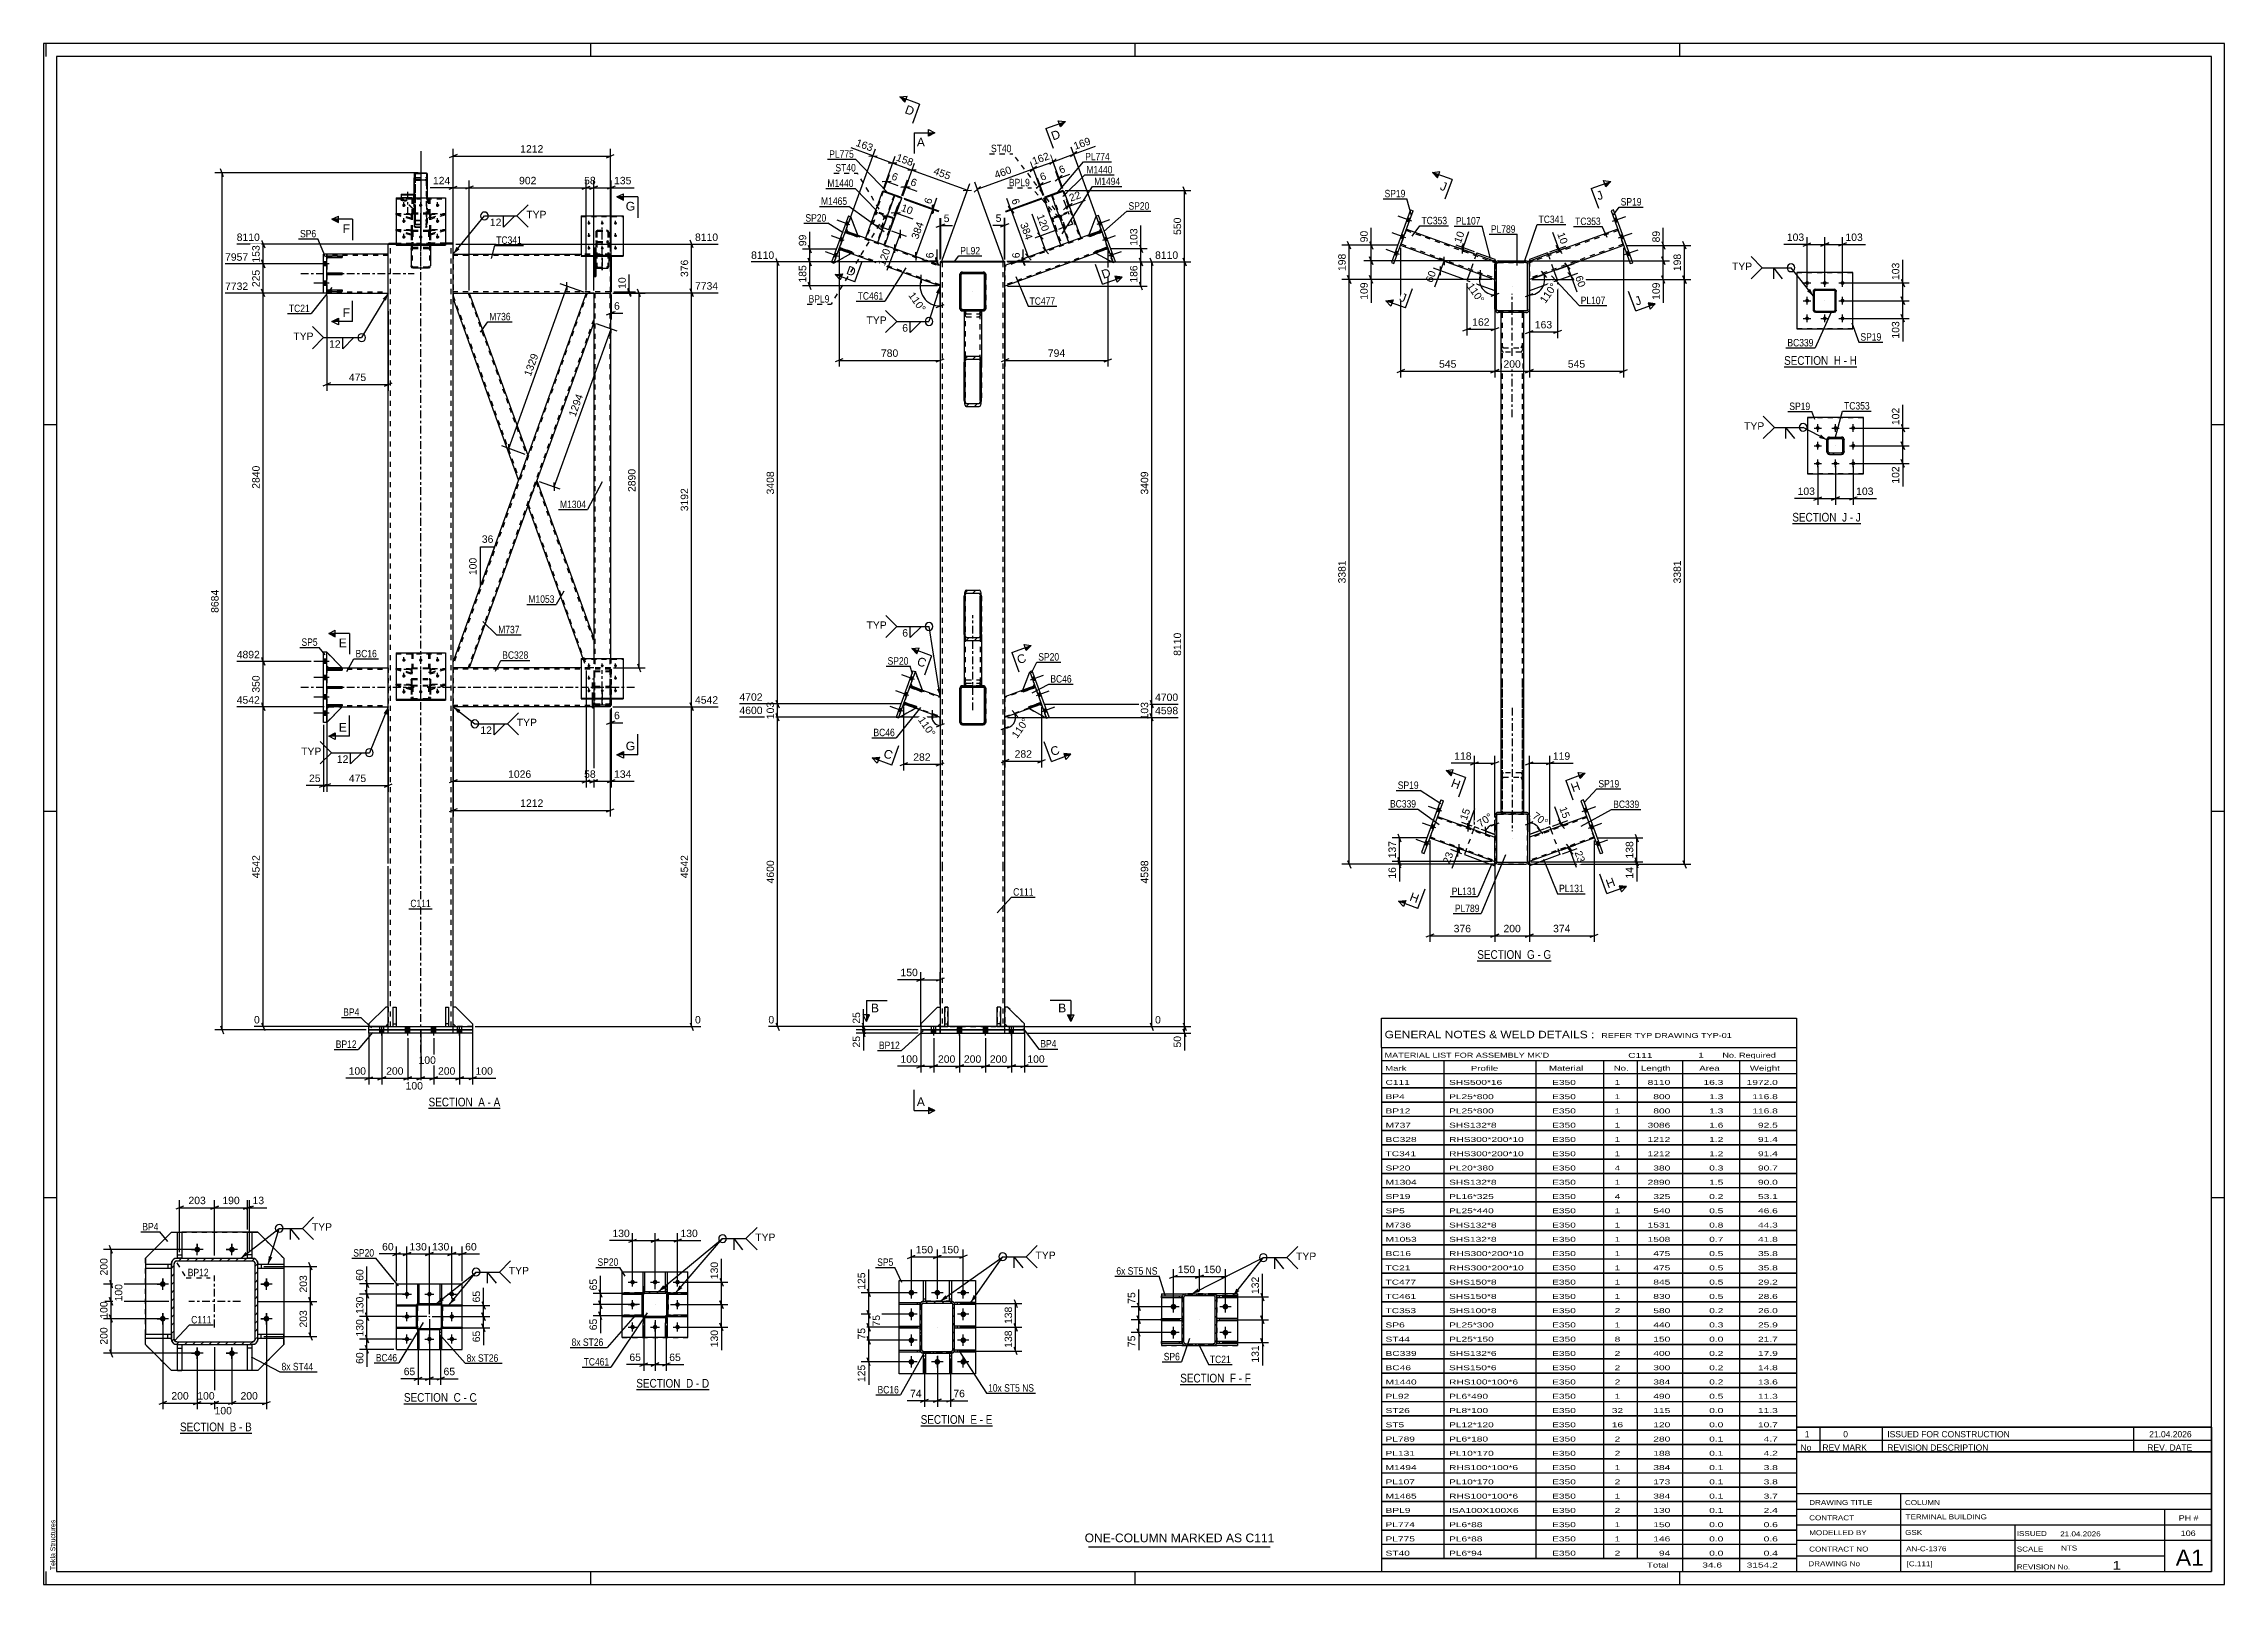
# Paper-space layout 'Layout1' of a CAD drawing. Header units: millimetres. Extents: x 0 to 841, y 0 to 594.
# The model-space entities are those that its viewports show. They can reach past a viewport. Long polylines and large blocks are cut down to what shows.
import ezdxf

# ---------------------------------------------------------------- set-up
doc = ezdxf.new("R2010")
doc.units = ezdxf.units.MM
doc.linetypes.add('DXK_LINE_DOT2', pattern=[3.9198, 1.9599, -1.9599])
doc.linetypes.add('DXK_LINE_DOT3', pattern=[5.9187, 2.979, -0.9799, 0.9799, -0.9799])
doc.layers.add('Viewport layer', color=7, linetype='Continuous', plot=False)
doc.styles.add('Arial', font='ARIAL.TTF', dxfattribs={"height": 0.2})
doc.styles.add('Arial Narrow', font='ARIALN.TTF', dxfattribs={"height": 0.2})

# ---------------------------------------------------------------- blocks, each defined once
blk = doc.blocks.new('Unknown-284934251-18 - 4209')
at = {"color": 6, "linetype": 'Continuous'}
blk.add_line((194.65, 25.37), (223.15, 25.37), dxfattribs=at)
at = {"color": 0, "linetype": 'Continuous'}
blk.add_wipeout([(212.75, 26.12), (212.75, 29.62), (194.65, 29.62), (194.65, 26.12)], dxfattribs=at)
blk.add_wipeout([(216.79, 26.12), (216.79, 29.62), (213.8, 29.62), (213.8, 26.12)], dxfattribs=at)
at = {"color": 7, "linetype": 'Continuous', "style": 'Arial Narrow'}
blk.add_text('SECTION ', height=3.34, dxfattribs=at).set_placement((194.65, 26.12))
at = {"color": 0, "linetype": 'Continuous'}
blk.add_wipeout([(219.11, 26.12), (219.11, 29.62), (217.84, 29.62), (217.84, 26.12)], dxfattribs=at)
blk.add_wipeout([(223.15, 26.12), (223.15, 29.62), (220.16, 29.62), (220.16, 26.12)], dxfattribs=at)
at = {"color": 7, "linetype": 'Continuous', "style": 'Arial Narrow'}
for s, p in [('G', (213.8, 26.12)), ('-', (217.84, 26.12)), ('G', (220.16, 26.12))]:
    blk.add_text(s, height=3.34, dxfattribs=at).set_placement(p)
blk = doc.blocks.new('Unknown-284934251-1133')
at = {"color": 5, "linetype": 'Continuous'}
for p, q in [((482.75, 378.96), (-358.25, 378.96)), ((-358.25, 378.96), (-358.25, -215.04)), ((-357.25, 373.96), (-357.25, 378.96)), ((-147.25, 373.96), (-147.25, 378.96)), ((62.75, 373.96), (62.75, 378.96)), ((272.75, 373.96), (272.75, 378.96)), ((482.75, -215.04), (482.75, 378.96)), ((477.75, 373.96), (-353.25, 373.96)), ((-353.25, 373.96), (-353.25, -210.04)), ((477.75, -210.04), (477.75, 373.96)), ((-353.25, 231.96), (-358.25, 231.96)), ((482.75, 231.96), (477.75, 231.96)), ((-353.25, 82.96), (-358.25, 82.96)), ((482.75, 82.96), (477.75, 82.96)), ((-353.25, -66.04), (-358.25, -66.04)), ((482.75, -66.04), (477.75, -66.04)), ((-357.25, -215.04), (-357.25, -210.04)), ((-353.25, -210.04), (477.75, -210.04)), ((-147.25, -215.04), (-147.25, -210.04)), ((62.75, -215.04), (62.75, -210.04)), ((272.75, -215.04), (272.75, -210.04)), ((-358.25, -215.04), (482.75, -215.04))]:
    blk.add_line(p, q, dxfattribs=at)
at = {"color": 174, "linetype": 'Continuous', "style": 'Arial'}
blk.add_text('Tekla Structures', height=1.9102, rotation=90, dxfattribs=at).set_placement((-353.75, -209.54))
blk = doc.blocks.new('Unknown-284934251-12 - 2077')
at = {"color": 6, "linetype": 'Continuous'}
blk.add_line((-209.79, -31.51), (-182.14, -31.51), dxfattribs=at)
at = {"color": 0, "linetype": 'Continuous'}
blk.add_wipeout([(-191.68, -30.76), (-191.68, -27.26), (-209.79, -27.26), (-209.79, -30.76)], dxfattribs=at)
blk.add_wipeout([(-188.07, -30.76), (-188.07, -27.26), (-190.63, -27.26), (-190.63, -30.76)], dxfattribs=at)
at = {"color": 7, "linetype": 'Continuous', "style": 'Arial Narrow'}
blk.add_text('SECTION ', height=3.34, dxfattribs=at).set_placement((-209.79, -30.76))
at = {"color": 0, "linetype": 'Continuous'}
blk.add_wipeout([(-185.75, -30.76), (-185.75, -27.26), (-187.02, -27.26), (-187.02, -30.76)], dxfattribs=at)
blk.add_wipeout([(-182.14, -30.76), (-182.14, -27.26), (-184.7, -27.26), (-184.7, -30.76)], dxfattribs=at)
at = {"color": 7, "linetype": 'Continuous', "style": 'Arial Narrow'}
for s, p in [('A', (-190.63, -30.76)), ('-', (-187.02, -30.76)), ('A', (-184.7, -30.76))]:
    blk.add_text(s, height=3.34, dxfattribs=at).set_placement(p)
blk = doc.blocks.new('Unknown-284934251-13 - 2776')
at = {"color": 6, "linetype": 'Continuous'}
blk.add_line((-305.64, -156.74), (-278, -156.74), dxfattribs=at)
at = {"color": 0, "linetype": 'Continuous'}
blk.add_wipeout([(-287.53, -155.99), (-287.53, -152.49), (-305.64, -152.49), (-305.64, -155.99)], dxfattribs=at)
blk.add_wipeout([(-283.93, -155.99), (-283.93, -152.49), (-286.48, -152.49), (-286.48, -155.99)], dxfattribs=at)
at = {"color": 7, "linetype": 'Continuous', "style": 'Arial Narrow'}
blk.add_text('SECTION ', height=3.34, dxfattribs=at).set_placement((-305.64, -155.99))
at = {"color": 0, "linetype": 'Continuous'}
blk.add_wipeout([(-281.6, -155.99), (-281.6, -152.49), (-282.88, -152.49), (-282.88, -155.99)], dxfattribs=at)
blk.add_wipeout([(-278, -155.99), (-278, -152.49), (-280.55, -152.49), (-280.55, -155.99)], dxfattribs=at)
at = {"color": 7, "linetype": 'Continuous', "style": 'Arial Narrow'}
for s, p in [('B', (-286.48, -155.99)), ('-', (-282.88, -155.99)), ('B', (-280.55, -155.99))]:
    blk.add_text(s, height=3.34, dxfattribs=at).set_placement(p)
blk = doc.blocks.new('Unknown-284934251-14 - 3072')
at = {"color": 6, "linetype": 'Continuous'}
blk.add_line((-219.29, -145.39), (-191.22, -145.39), dxfattribs=at)
at = {"color": 0, "linetype": 'Continuous'}
blk.add_wipeout([(-201.18, -144.64), (-201.18, -141.14), (-219.29, -141.14), (-219.29, -144.64)], dxfattribs=at)
blk.add_wipeout([(-197.36, -144.64), (-197.36, -141.14), (-200.13, -141.14), (-200.13, -144.64)], dxfattribs=at)
at = {"color": 7, "linetype": 'Continuous', "style": 'Arial Narrow'}
blk.add_text('SECTION ', height=3.34, dxfattribs=at).set_placement((-219.29, -144.64))
at = {"color": 0, "linetype": 'Continuous'}
blk.add_wipeout([(-195.04, -144.64), (-195.04, -141.14), (-196.31, -141.14), (-196.31, -144.64)], dxfattribs=at)
blk.add_wipeout([(-191.22, -144.64), (-191.22, -141.14), (-193.99, -141.14), (-193.99, -144.64)], dxfattribs=at)
at = {"color": 7, "linetype": 'Continuous', "style": 'Arial Narrow'}
for s, p in [('C', (-200.13, -144.64)), ('C', (-193.99, -144.64)), ('-', (-196.31, -144.64))]:
    blk.add_text(s, height=3.34, dxfattribs=at).set_placement(p)
blk = doc.blocks.new('Unknown-284934251-15 - 3353')
at = {"color": 6, "linetype": 'Continuous'}
blk.add_line((-129.67, -139.93), (-101.6, -139.93), dxfattribs=at)
at = {"color": 0, "linetype": 'Continuous'}
blk.add_wipeout([(-111.56, -139.18), (-111.56, -135.68), (-129.67, -135.68), (-129.67, -139.18)], dxfattribs=at)
blk.add_wipeout([(-107.74, -139.18), (-107.74, -135.68), (-110.51, -135.68), (-110.51, -139.18)], dxfattribs=at)
at = {"color": 7, "linetype": 'Continuous', "style": 'Arial Narrow'}
blk.add_text('SECTION ', height=3.34, dxfattribs=at).set_placement((-129.67, -139.18))
at = {"color": 0, "linetype": 'Continuous'}
blk.add_wipeout([(-105.42, -139.18), (-105.42, -135.68), (-106.69, -135.68), (-106.69, -139.18)], dxfattribs=at)
blk.add_wipeout([(-101.6, -139.18), (-101.6, -135.68), (-104.37, -135.68), (-104.37, -139.18)], dxfattribs=at)
at = {"color": 7, "linetype": 'Continuous', "style": 'Arial Narrow'}
for s, p in [('D', (-110.51, -139.18)), ('-', (-106.69, -139.18)), ('D', (-104.37, -139.18))]:
    blk.add_text(s, height=3.34, dxfattribs=at).set_placement(p)
blk = doc.blocks.new('Unknown-284934251-16 - 3642')
at = {"color": 6, "linetype": 'Continuous'}
blk.add_line((-20.01, -153.89), (7.63, -153.89), dxfattribs=at)
at = {"color": 0, "linetype": 'Continuous'}
blk.add_wipeout([(-1.91, -153.14), (-1.91, -149.64), (-20.01, -149.64), (-20.01, -153.14)], dxfattribs=at)
blk.add_wipeout([(1.7, -153.14), (1.7, -149.64), (-0.86, -149.64), (-0.86, -153.14)], dxfattribs=at)
at = {"color": 7, "linetype": 'Continuous', "style": 'Arial Narrow'}
blk.add_text('SECTION ', height=3.34, dxfattribs=at).set_placement((-20.01, -153.14))
at = {"color": 0, "linetype": 'Continuous'}
blk.add_wipeout([(4.03, -153.14), (4.03, -149.64), (2.75, -149.64), (2.75, -153.14)], dxfattribs=at)
blk.add_wipeout([(7.63, -153.14), (7.63, -149.64), (5.08, -149.64), (5.08, -153.14)], dxfattribs=at)
at = {"color": 7, "linetype": 'Continuous', "style": 'Arial Narrow'}
for s, p in [('E', (-0.86, -153.14)), ('E', (5.08, -153.14)), ('-', (2.75, -153.14))]:
    blk.add_text(s, height=3.34, dxfattribs=at).set_placement(p)
blk = doc.blocks.new('Unknown-284934251-17 - 3942')
at = {"color": 6, "linetype": 'Continuous'}
blk.add_line((80.08, -137.94), (107.29, -137.94), dxfattribs=at)
at = {"color": 0, "linetype": 'Continuous'}
blk.add_wipeout([(98.18, -137.19), (98.18, -133.69), (80.08, -133.69), (80.08, -137.19)], dxfattribs=at)
blk.add_wipeout([(101.58, -137.19), (101.58, -133.69), (99.23, -133.69), (99.23, -137.19)], dxfattribs=at)
at = {"color": 7, "linetype": 'Continuous', "style": 'Arial Narrow'}
blk.add_text('SECTION ', height=3.34, dxfattribs=at).set_placement((80.08, -137.19))
at = {"color": 0, "linetype": 'Continuous'}
blk.add_wipeout([(103.9, -137.19), (103.9, -133.69), (102.63, -133.69), (102.63, -137.19)], dxfattribs=at)
blk.add_wipeout([(107.29, -137.19), (107.29, -133.69), (104.95, -133.69), (104.95, -137.19)], dxfattribs=at)
at = {"color": 7, "linetype": 'Continuous', "style": 'Arial Narrow'}
for s, p in [('F', (99.23, -137.19)), ('F', (104.95, -137.19)), ('-', (102.63, -137.19))]:
    blk.add_text(s, height=3.34, dxfattribs=at).set_placement(p)
blk = doc.blocks.new('Unknown-284934251-19 - 4804')
at = {"color": 6, "linetype": 'Continuous'}
blk.add_line((312.95, 254.38), (341.02, 254.38), dxfattribs=at)
at = {"color": 0, "linetype": 'Continuous'}
blk.add_wipeout([(331.06, 255.13), (331.06, 258.63), (312.95, 258.63), (312.95, 255.13)], dxfattribs=at)
blk.add_wipeout([(334.88, 255.13), (334.88, 258.63), (332.11, 258.63), (332.11, 255.13)], dxfattribs=at)
at = {"color": 7, "linetype": 'Continuous', "style": 'Arial Narrow'}
blk.add_text('SECTION ', height=3.34, dxfattribs=at).set_placement((312.95, 255.13))
at = {"color": 0, "linetype": 'Continuous'}
blk.add_wipeout([(337.21, 255.13), (337.21, 258.63), (335.93, 258.63), (335.93, 255.13)], dxfattribs=at)
blk.add_wipeout([(341.02, 255.13), (341.02, 258.63), (338.26, 258.63), (338.26, 255.13)], dxfattribs=at)
at = {"color": 7, "linetype": 'Continuous', "style": 'Arial Narrow'}
for s, p in [('H', (332.11, 255.13)), ('-', (335.93, 255.13)), ('H', (338.26, 255.13))]:
    blk.add_text(s, height=3.34, dxfattribs=at).set_placement(p)
blk = doc.blocks.new('Unknown-284934251-21 - 5130')
at = {"color": 6, "linetype": 'Continuous'}
blk.add_line((316.14, 193.96), (342.51, 193.96), dxfattribs=at)
at = {"color": 0, "linetype": 'Continuous'}
blk.add_wipeout([(334.25, 194.71), (334.25, 198.21), (316.14, 198.21), (316.14, 194.71)], dxfattribs=at)
blk.add_wipeout([(337.22, 194.71), (337.22, 198.21), (335.3, 198.21), (335.3, 194.71)], dxfattribs=at)
at = {"color": 7, "linetype": 'Continuous', "style": 'Arial Narrow'}
blk.add_text('SECTION ', height=3.34, dxfattribs=at).set_placement((316.14, 194.71))
at = {"color": 0, "linetype": 'Continuous'}
blk.add_wipeout([(339.54, 194.71), (339.54, 198.21), (338.27, 198.21), (338.27, 194.71)], dxfattribs=at)
blk.add_wipeout([(342.51, 194.71), (342.51, 198.21), (340.59, 198.21), (340.59, 194.71)], dxfattribs=at)
at = {"color": 7, "linetype": 'Continuous', "style": 'Arial Narrow'}
for s, p in [('J', (335.3, 194.71)), ('-', (338.27, 194.71)), ('J', (340.59, 194.71))]:
    blk.add_text(s, height=3.34, dxfattribs=at).set_placement(p)
blk = doc.blocks.new('Part-284934251-4218 - 4209')
at = {"color": 7, "linetype": 'DXK_LINE_DOT3'}
blk.add_line((208.06, 234.92), (208.06, 282.46), dxfattribs=at)
at = {"color": 7, "linetype": 'DXK_LINE_DOT2'}
for p, q in [((212.46, 275.25), (203.66, 275.25)), ((203.66, 275.25), (203.66, 225.09)), ((204.2, 275.25), (204.2, 225.09)), ((211.93, 275.25), (211.93, 225.09)), ((212.46, 275.25), (212.46, 225.09)), ((203.66, 263.22), (203.75, 262.02)), ((204.24, 262.62), (204.2, 263.22)), ((204.73, 261.65), (204.53, 261.77)), ((204.73, 261.65), (211.4, 261.65)), ((211.6, 261.77), (211.4, 261.65)), ((211.93, 263.22), (211.89, 262.62)), ((212.38, 262.02), (212.46, 263.22)), ((204.32, 260.31), (204.73, 260.07)), ((211.4, 260.07), (204.73, 260.07)), ((211.4, 260.07), (211.81, 260.31))]:
    blk.add_line(p, q, dxfattribs=at)
for centre, radius, start, end in [((207.41, 262.31), 3.68, 184.5911, 212.87544), ((206.07, 262.76), 1.84, 184.5911, 212.87544), ((210.06, 262.76), 1.84, 327.12456, 355.4089), ((208.72, 262.31), 3.68, 327.12456, 355.4089)]:
    blk.add_arc(centre, radius, start, end, dxfattribs=at)
blk = doc.blocks.new('Part-284934251-4219 - 4209')
at = {"color": 2, "linetype": 'Continuous'}
for p, q in [((203.66, 275.25), (203.66, 82.59)), ((212.03, 275.25), (204.1, 275.25)), ((212.46, 275.25), (212.46, 82.59)), ((211.4, 82.59), (204.1, 82.59)), ((212.03, 82.59), (211.4, 82.59))]:
    blk.add_line(p, q, dxfattribs=at)
at = {"color": 7, "linetype": 'DXK_LINE_DOT2'}
for p, q in [((204.1, 275.25), (203.66, 275.25)), ((204.2, 275.25), (204.2, 82.59)), ((204.2, 275.25), (204.24, 275.25)), ((212.46, 275.25), (211.4, 275.25)), ((211.93, 275.25), (211.93, 82.59)), ((204.1, 82.59), (203.66, 82.59)), ((203.66, 82.59), (203.75, 82.59)), ((204.2, 82.59), (204.24, 82.59)), ((204.2, 82.59), (204.24, 82.59)), ((204.24, 82.59), (204.53, 82.59)), ((211.4, 82.59), (211.93, 82.59)), ((212.46, 82.59), (212.03, 82.59))]:
    blk.add_line(p, q, dxfattribs=at)
blk = doc.blocks.new('Part-284934251-4339 - 4209')
at = {"color": 2, "linetype": 'Continuous'}
for p, q in [((222.65, 76.95), (214.73, 74.07)), ((222.65, 76.95), (223, 75.98)), ((226.01, 67.71), (226.53, 66.3)), ((226.53, 66.3), (214.73, 62)), ((214.73, 63.6), (214.73, 62))]:
    blk.add_line(p, q, dxfattribs=at)
at = {"color": 7, "linetype": 'DXK_LINE_DOT2'}
for p, q in [((223, 75.98), (226.01, 67.71)), ((214.73, 74.07), (214.73, 63.6))]:
    blk.add_line(p, q, dxfattribs=at)
blk = doc.blocks.new('Part-284934251-4215 - 4209')
at = {"color": 2, "linetype": 'Continuous'}
for p, q in [((201.5, 294.43), (201.4, 293.92)), ((202.73, 295.25), (202.22, 295.15)), ((202.73, 295.25), (213.4, 295.25)), ((213.91, 295.15), (213.4, 295.25)), ((214.73, 293.92), (214.63, 294.43)), ((201.4, 276.59), (201.4, 293.92)), ((214.73, 276.59), (214.73, 293.92)), ((201.4, 276.59), (201.5, 276.08)), ((202.22, 275.36), (202.73, 275.25)), ((204.1, 275.25), (202.73, 275.25)), ((213.4, 275.25), (212.03, 275.25)), ((213.4, 275.25), (213.91, 275.36)), ((214.63, 276.08), (214.73, 276.59))]:
    blk.add_line(p, q, dxfattribs=at)
at = {"color": 7, "linetype": 'DXK_LINE_DOT2'}
for p, q in [((202.48, 294.54), (202.73, 294.59)), ((202.73, 294.59), (213.4, 294.59)), ((213.4, 294.59), (213.65, 294.54)), ((202.06, 293.92), (202.12, 294.18)), ((202.06, 276.59), (202.06, 293.92)), ((214.01, 294.18), (214.06, 293.92)), ((214.06, 276.59), (214.06, 293.92)), ((202.12, 276.33), (202.06, 276.59)), ((202.73, 275.92), (202.48, 275.97)), ((202.73, 275.92), (213.4, 275.92)), ((212.03, 275.25), (204.1, 275.25)), ((213.65, 275.97), (213.4, 275.92)), ((214.06, 276.59), (214.01, 276.33))]:
    blk.add_line(p, q, dxfattribs=at)
at = {"color": 7, "linetype": 'DXK_LINE_DOT3'}
blk.add_line((208.06, 285.25), (208.06, 285.25), dxfattribs=at)
at = {"color": 2, "linetype": 'Continuous'}
for centre, start, end in [((202.73, 293.92), 112.5, 157.5), ((213.4, 293.92), 22.5, 67.5), ((202.73, 276.59), 202.5, 247.5), ((213.4, 276.59), 292.5, 337.5)]:
    blk.add_arc(centre, 1.33, start, end, dxfattribs=at)
at = {"color": 7, "linetype": 'DXK_LINE_DOT2'}
for centre, start, end in [((202.73, 293.92), 112.5, 157.5), ((213.4, 293.92), 22.5, 67.5), ((202.73, 276.59), 202.5, 247.5), ((213.4, 276.59), 292.5, 337.5)]:
    blk.add_arc(centre, 0.667, start, end, dxfattribs=at)
blk = doc.blocks.new('Part-284934251-4296 - 4209')
at = {"color": 2, "linetype": 'Continuous'}
for p, q in [((180.55, 87.44), (173.14, 67.08)), ((174.14, 66.72), (181.55, 87.08)), ((180.55, 87.44), (181.55, 87.08)), ((173.14, 67.08), (174.14, 66.72))]:
    blk.add_line(p, q, dxfattribs=at)
blk = doc.blocks.new('Part-284934251-4216 - 4209')
at = {"color": 2, "linetype": 'Continuous'}
for p, q in [((201.5, 81.76), (201.4, 81.25)), ((201.4, 81.25), (201.4, 72.75)), ((202.73, 82.59), (202.22, 82.49)), ((204.1, 82.59), (202.73, 82.59)), ((202.73, 82.59), (202.73, 82.59)), ((213.4, 82.59), (212.03, 82.59)), ((213.4, 82.59), (213.4, 82.59)), ((213.91, 82.49), (213.4, 82.59)), ((214.73, 81.25), (214.63, 81.76)), ((214.73, 81.25), (214.73, 72.72)), ((201.4, 63.92), (201.5, 63.41)), ((202.22, 62.69), (202.73, 62.59)), ((202.73, 62.59), (213.4, 62.59)), ((202.73, 62.59), (202.73, 62.59)), ((213.4, 62.59), (213.91, 62.69)), ((213.4, 62.59), (213.4, 62.59)), ((214.63, 63.41), (214.73, 63.92))]:
    blk.add_line(p, q, dxfattribs=at)
at = {"color": 7, "linetype": 'DXK_LINE_DOT2'}
for p, q in [((202.06, 81.25), (202.12, 81.51)), ((202.06, 81.25), (202.06, 81.25)), ((202.06, 63.92), (202.06, 81.25)), ((202.48, 81.87), (202.73, 81.92)), ((202.73, 81.92), (202.73, 81.92)), ((202.73, 81.92), (213.4, 81.92)), ((212.03, 82.59), (204.1, 82.59)), ((213.4, 81.92), (213.4, 81.92)), ((213.4, 81.92), (213.65, 81.87)), ((214.01, 81.51), (214.06, 81.25)), ((214.06, 81.25), (214.06, 81.25)), ((214.06, 63.92), (214.06, 81.25)), ((201.4, 72.75), (201.4, 63.92)), ((214.73, 72.72), (214.73, 63.92)), ((202.06, 63.92), (202.06, 63.92)), ((202.12, 63.67), (202.06, 63.92)), ((202.73, 63.25), (202.48, 63.3)), ((202.73, 63.25), (202.73, 63.25)), ((202.73, 63.25), (213.4, 63.25)), ((213.65, 63.3), (213.4, 63.25)), ((213.4, 63.25), (213.4, 63.25)), ((214.06, 63.92), (214.01, 63.67)), ((214.06, 63.92), (214.06, 63.92))]:
    blk.add_line(p, q, dxfattribs=at)
at = {"color": 7, "linetype": 'DXK_LINE_DOT3'}
blk.add_line((208.06, 72.59), (208.06, 72.59), dxfattribs=at)
at = {"color": 2, "linetype": 'Continuous'}
for centre, start, end in [((202.73, 81.25), 112.5, 157.5), ((213.4, 81.25), 22.5, 67.5), ((202.73, 63.92), 202.5, 247.5), ((213.4, 63.92), 292.5, 337.5)]:
    blk.add_arc(centre, 1.33, start, end, dxfattribs=at)
at = {"color": 7, "linetype": 'DXK_LINE_DOT2'}
for centre, start, end in [((202.73, 81.25), 112.5, 157.5), ((213.4, 81.25), 22.5, 67.5), ((202.73, 63.92), 202.5, 247.5), ((213.4, 63.92), 292.5, 337.5)]:
    blk.add_arc(centre, 0.667, start, end, dxfattribs=at)
blk = doc.blocks.new('Part-284934251-4236 - 4209')
at = {"color": 7, "linetype": 'DXK_LINE_DOT2'}
for p, q in [((167.34, 307.49), (165.06, 301.23)), ((167.16, 306.99), (201.4, 294.53)), ((165.25, 301.73), (201.4, 288.57)), ((201.4, 293.96), (201.4, 288.01))]:
    blk.add_line(p, q, dxfattribs=at)
at = {"color": 2, "linetype": 'Continuous'}
for p, q in [((167.34, 307.49), (201.4, 295.1)), ((165.06, 301.23), (201.4, 288.01)), ((201.4, 295.1), (201.4, 293.96)), ((201.4, 293.96), (201.4, 293.92))]:
    blk.add_line(p, q, dxfattribs=at)
blk = doc.blocks.new('Part-284934251-4251 - 4209')
at = {"color": 7, "linetype": 'DXK_LINE_DOT2'}
for p, q in [((179.35, 81.03), (176.34, 72.76)), ((179.21, 80.65), (201.4, 72.58)), ((176.48, 73.14), (201.4, 64.07)), ((201.4, 73.01), (201.4, 72.76)), ((201.4, 72.94), (201.4, 73.01)), ((201.4, 72.76), (201.4, 72.94))]:
    blk.add_line(p, q, dxfattribs=at)
at = {"color": 2, "linetype": 'Continuous'}
for p, q in [((179.35, 81.03), (201.4, 73.01)), ((176.34, 72.76), (201.4, 63.64)), ((201.4, 63.64), (201.4, 72.76))]:
    blk.add_line(p, q, dxfattribs=at)
blk = doc.blocks.new('Part-284934251-4261 - 4209')
at = {"color": 2, "linetype": 'Continuous'}
for p, q in [((236.78, 80.99), (214.73, 72.97)), ((239.79, 72.72), (214.73, 63.6)), ((214.73, 72.72), (214.73, 63.6))]:
    blk.add_line(p, q, dxfattribs=at)
at = {"color": 7, "linetype": 'DXK_LINE_DOT2'}
for p, q in [((236.92, 80.62), (214.73, 72.54)), ((239.79, 72.72), (236.78, 80.99)), ((239.65, 73.1), (214.73, 64.03)), ((214.73, 72.97), (214.73, 72.44)), ((214.73, 72.97), (214.73, 72.9)), ((214.73, 72.9), (214.73, 72.72))]:
    blk.add_line(p, q, dxfattribs=at)
blk = doc.blocks.new('Part-284934251-4266 - 4209')
at = {"color": 2, "linetype": 'Continuous'}
for p, q in [((248.79, 307.46), (214.73, 295.06)), ((251.07, 301.19), (214.73, 287.97)), ((214.73, 295.06), (214.73, 293.93))]:
    blk.add_line(p, q, dxfattribs=at)
at = {"color": 7, "linetype": 'DXK_LINE_DOT2'}
for p, q in [((248.97, 306.96), (214.73, 294.49)), ((251.07, 301.19), (248.79, 307.46)), ((250.88, 301.69), (214.73, 288.53)), ((214.73, 295.06), (214.73, 294.73)), ((214.73, 287.97), (214.73, 293.93))]:
    blk.add_line(p, q, dxfattribs=at)
blk = doc.blocks.new('Part-284934251-4281 - 4209')
at = {"color": 2, "linetype": 'Continuous'}
for p, q in [((247.22, 314.87), (246.22, 314.5)), ((246.22, 314.5), (253.63, 294.14)), ((254.63, 294.51), (247.22, 314.87)), ((253.63, 294.14), (254.63, 294.51))]:
    blk.add_line(p, q, dxfattribs=at)
blk = doc.blocks.new('Part-284934251-4286 - 4209')
at = {"color": 2, "linetype": 'Continuous'}
for p, q in [((168.91, 314.91), (161.5, 294.55)), ((162.5, 294.18), (169.91, 314.54)), ((168.91, 314.91), (169.91, 314.54)), ((161.5, 294.55), (162.5, 294.18))]:
    blk.add_line(p, q, dxfattribs=at)
blk = doc.blocks.new('Part-284934251-4400 - 4209')
at = {"color": 2, "linetype": 'Continuous'}
for p, q in [((202.06, 81.92), (202.06, 63.25)), ((214.06, 81.92), (202.06, 81.92)), ((214.06, 81.92), (214.06, 63.25)), ((214.06, 63.25), (202.06, 63.25))]:
    blk.add_line(p, q, dxfattribs=at)
blk = doc.blocks.new('Part-284934251-4291 - 4209')
at = {"color": 2, "linetype": 'Continuous'}
for p, q in [((235.58, 87.4), (234.58, 87.04)), ((234.58, 87.04), (241.99, 66.68)), ((242.99, 67.04), (235.58, 87.4)), ((241.99, 66.68), (242.99, 67.04))]:
    blk.add_line(p, q, dxfattribs=at)
blk = doc.blocks.new('Part-284934251-4304 - 4209')
at = {"color": 7, "linetype": 'DXK_LINE_DOT2'}
for p, q in [((203.66, 132.75), (203.66, 82.59)), ((204.2, 132.75), (204.2, 82.59)), ((211.93, 132.75), (211.93, 82.59)), ((212.46, 82.59), (212.46, 132.75)), ((203.75, 95.83), (203.66, 94.62)), ((204.2, 94.62), (204.24, 95.22)), ((204.73, 97.77), (204.32, 97.53)), ((204.53, 96.07), (204.73, 96.19)), ((211.4, 97.77), (204.73, 97.77)), ((204.73, 96.19), (211.4, 96.19)), ((211.81, 97.53), (211.4, 97.77)), ((211.4, 96.19), (211.6, 96.07)), ((211.89, 95.22), (211.93, 94.62)), ((212.46, 94.62), (212.38, 95.83)), ((203.66, 82.59), (212.46, 82.59))]:
    blk.add_line(p, q, dxfattribs=at)
at = {"color": 7, "linetype": 'DXK_LINE_DOT3'}
blk.add_line((208.06, 122.92), (208.06, 75.39), dxfattribs=at)
at = {"color": 7, "linetype": 'DXK_LINE_DOT2'}
for centre, radius, start, end in [((207.41, 95.53), 3.68, 147.12457, 175.40891), ((206.07, 95.08), 1.84, 147.12457, 175.40891), ((210.06, 95.08), 1.84, 4.59109, 32.87543), ((208.72, 95.53), 3.68, 4.59109, 32.87543)]:
    blk.add_arc(centre, radius, start, end, dxfattribs=at)
blk = doc.blocks.new('Part-284934251-4319 - 4209')
at = {"color": 2, "linetype": 'Continuous'}
for p, q in [((221.7, 298.3), (214.73, 295.77)), ((214.73, 295.77), (214.73, 295.06)), ((221.7, 298.3), (221.93, 297.68)), ((225.57, 287.66), (214.73, 283.71)), ((224.21, 291.42), (225.57, 287.66))]:
    blk.add_line(p, q, dxfattribs=at)
at = {"color": 7, "linetype": 'DXK_LINE_DOT2'}
for p, q in [((214.73, 295.06), (214.73, 283.71)), ((221.93, 297.68), (224.21, 291.42))]:
    blk.add_line(p, q, dxfattribs=at)
blk = doc.blocks.new('Part-284934251-4324 - 4209')
at = {"color": 7, "linetype": 'DXK_LINE_DOT2'}
for p, q in [((194.26, 297.7), (191.98, 291.43)), ((201.4, 295.1), (201.4, 283.75))]:
    blk.add_line(p, q, dxfattribs=at)
at = {"color": 2, "linetype": 'Continuous'}
for p, q in [((194.49, 298.32), (194.26, 297.7)), ((194.49, 298.32), (201.4, 295.81)), ((201.4, 295.81), (201.4, 295.1)), ((191.98, 291.43), (190.61, 287.67)), ((190.61, 287.67), (201.4, 283.75))]:
    blk.add_line(p, q, dxfattribs=at)
blk = doc.blocks.new('Part-284934251-4354 - 4209')
at = {"color": 7, "linetype": 'DXK_LINE_DOT2'}
for p, q in [((193.18, 76), (190.17, 67.73)), ((201.4, 63.64), (201.4, 74.1))]:
    blk.add_line(p, q, dxfattribs=at)
at = {"color": 2, "linetype": 'Continuous'}
for p, q in [((193.54, 76.97), (193.18, 76)), ((201.4, 74.1), (193.54, 76.97)), ((190.17, 67.73), (189.66, 66.32)), ((189.66, 66.32), (201.4, 62.04)), ((201.4, 62.04), (201.4, 63.64))]:
    blk.add_line(p, q, dxfattribs=at)
blk = doc.blocks.new('Part-284934251-4385 - 4209')
at = {"color": 2, "linetype": 'Continuous'}
for p, q in [((202.06, 275.92), (202.06, 294.59)), ((214.06, 294.59), (202.06, 294.59)), ((214.06, 275.92), (214.06, 294.59)), ((214.06, 275.92), (202.06, 275.92))]:
    blk.add_line(p, q, dxfattribs=at)
blk = doc.blocks.new('Bolt-284934251-4435 - 4209')
at = {"linetype": 'Continuous'}
for points in [[(247.34, 311.43), (247.84, 310.06), (248.84, 310.42), (248.34, 311.8)], [(247.34, 311.43), (247.84, 310.06), (248.84, 310.42), (248.34, 311.8)], [(247.34, 311.43), (247.84, 310.06), (248.84, 310.42), (248.34, 311.8)], [(249.67, 305.01), (250.18, 303.63), (251.18, 304), (250.68, 305.38)], [(249.67, 305.01), (250.18, 303.63), (251.18, 304), (250.68, 305.38)], [(252.01, 298.59), (252.51, 297.21), (253.52, 297.58), (253.01, 298.96)], [(252.01, 298.59), (252.51, 297.21), (253.52, 297.58), (253.01, 298.96)], [(252.01, 298.59), (252.51, 297.21), (253.52, 297.58), (253.01, 298.96)]]:
    blk.add_hatch(color=1, dxfattribs=at).paths.add_polyline_path(points)
at = {"color": 1, "linetype": 'Continuous'}
for p, q in [((246.77, 310.45), (251.97, 312.34)), ((246.77, 310.45), (251.97, 312.34)), ((246.77, 310.45), (251.97, 312.34)), ((247.34, 311.43), (248.34, 311.8)), ((247.34, 311.43), (248.34, 311.8)), ((247.34, 311.43), (248.34, 311.8)), ((247.84, 310.06), (248.84, 310.42)), ((247.84, 310.06), (248.84, 310.42)), ((247.84, 310.06), (248.84, 310.42)), ((249.11, 304.03), (254.31, 305.92)), ((249.11, 304.03), (254.31, 305.92)), ((249.67, 305.01), (250.68, 305.38)), ((249.67, 305.01), (250.68, 305.38)), ((250.18, 303.63), (251.18, 304)), ((250.18, 303.63), (251.18, 304)), ((251.45, 297.61), (256.65, 299.5)), ((251.45, 297.61), (256.65, 299.5)), ((251.45, 297.61), (256.65, 299.5)), ((252.01, 298.59), (253.01, 298.96)), ((252.01, 298.59), (253.01, 298.96)), ((252.01, 298.59), (253.01, 298.96)), ((252.51, 297.21), (253.52, 297.58)), ((252.51, 297.21), (253.52, 297.58)), ((252.51, 297.21), (253.52, 297.58))]:
    blk.add_line(p, q, dxfattribs=at)
blk = doc.blocks.new('Bolt-284934251-4436 - 4209')
at = {"linetype": 'Continuous'}
for points in [[(168.29, 310.09), (168.79, 311.47), (167.79, 311.84), (167.29, 310.46)], [(168.29, 310.09), (168.79, 311.47), (167.79, 311.84), (167.29, 310.46)], [(168.29, 310.09), (168.79, 311.47), (167.79, 311.84), (167.29, 310.46)], [(165.95, 303.67), (166.45, 305.05), (165.45, 305.42), (164.95, 304.04)], [(165.95, 303.67), (166.45, 305.05), (165.45, 305.42), (164.95, 304.04)], [(163.61, 297.25), (164.12, 298.63), (163.11, 299), (162.61, 297.62)], [(163.61, 297.25), (164.12, 298.63), (163.11, 299), (162.61, 297.62)], [(163.61, 297.25), (164.12, 298.63), (163.11, 299), (162.61, 297.62)]]:
    blk.add_hatch(color=1, dxfattribs=at).paths.add_polyline_path(points)
at = {"color": 1, "linetype": 'Continuous'}
for p, q in [((169.35, 310.49), (164.15, 312.38)), ((169.35, 310.49), (164.15, 312.38)), ((169.35, 310.49), (164.15, 312.38)), ((168.79, 311.47), (167.79, 311.84)), ((168.79, 311.47), (167.79, 311.84)), ((168.79, 311.47), (167.79, 311.84)), ((167.02, 304.07), (161.82, 305.96)), ((167.02, 304.07), (161.82, 305.96)), ((165.95, 303.67), (164.95, 304.04)), ((165.95, 303.67), (164.95, 304.04)), ((166.45, 305.05), (165.45, 305.42)), ((166.45, 305.05), (165.45, 305.42)), ((168.29, 310.09), (167.29, 310.46)), ((168.29, 310.09), (167.29, 310.46)), ((168.29, 310.09), (167.29, 310.46)), ((164.68, 297.64), (159.48, 299.54)), ((164.68, 297.64), (159.48, 299.54)), ((164.68, 297.64), (159.48, 299.54)), ((163.61, 297.25), (162.61, 297.62)), ((163.61, 297.25), (162.61, 297.62)), ((163.61, 297.25), (162.61, 297.62)), ((164.12, 298.63), (163.11, 299)), ((164.12, 298.63), (163.11, 299)), ((164.12, 298.63), (163.11, 299))]:
    blk.add_line(p, q, dxfattribs=at)
blk = doc.blocks.new('Bolt-284934251-4437 - 4209')
at = {"linetype": 'Continuous'}
for points in [[(235.7, 83.97), (236.2, 82.59), (237.2, 82.95), (236.7, 84.33)], [(235.7, 83.97), (236.2, 82.59), (237.2, 82.95), (236.7, 84.33)], [(235.7, 83.97), (236.2, 82.59), (237.2, 82.95), (236.7, 84.33)], [(238.03, 77.55), (238.54, 76.17), (239.54, 76.53), (239.04, 77.91)], [(238.03, 77.55), (238.54, 76.17), (239.54, 76.53), (239.04, 77.91)], [(240.37, 71.13), (240.87, 69.75), (241.87, 70.11), (241.37, 71.49)], [(240.37, 71.13), (240.87, 69.75), (241.87, 70.11), (241.37, 71.49)], [(240.37, 71.13), (240.87, 69.75), (241.87, 70.11), (241.37, 71.49)]]:
    blk.add_hatch(color=1, dxfattribs=at).paths.add_polyline_path(points)
at = {"color": 1, "linetype": 'Continuous'}
for p, q in [((235.13, 82.98), (240.33, 84.87)), ((235.13, 82.98), (240.33, 84.87)), ((235.13, 82.98), (240.33, 84.87)), ((235.7, 83.97), (236.7, 84.33)), ((235.7, 83.97), (236.7, 84.33)), ((235.7, 83.97), (236.7, 84.33)), ((236.2, 82.59), (237.2, 82.95)), ((236.2, 82.59), (237.2, 82.95)), ((236.2, 82.59), (237.2, 82.95)), ((237.47, 76.56), (242.67, 78.45)), ((237.47, 76.56), (242.67, 78.45)), ((238.03, 77.55), (239.04, 77.91)), ((238.03, 77.55), (239.04, 77.91)), ((238.54, 76.17), (239.54, 76.53)), ((238.54, 76.17), (239.54, 76.53)), ((239.81, 70.14), (245.01, 72.03)), ((239.81, 70.14), (245.01, 72.03)), ((239.81, 70.14), (245.01, 72.03)), ((240.37, 71.13), (241.37, 71.49)), ((240.37, 71.13), (241.37, 71.49)), ((240.37, 71.13), (241.37, 71.49)), ((240.87, 69.75), (241.87, 70.11)), ((240.87, 69.75), (241.87, 70.11)), ((240.87, 69.75), (241.87, 70.11))]:
    blk.add_line(p, q, dxfattribs=at)
blk = doc.blocks.new('Bolt-284934251-4438 - 4209')
at = {"linetype": 'Continuous'}
for points in [[(179.93, 82.63), (180.43, 84.01), (179.43, 84.37), (178.93, 82.99)], [(179.93, 82.63), (180.43, 84.01), (179.43, 84.37), (178.93, 82.99)], [(179.93, 82.63), (180.43, 84.01), (179.43, 84.37), (178.93, 82.99)], [(177.59, 76.21), (178.09, 77.59), (177.09, 77.95), (176.59, 76.57)], [(177.59, 76.21), (178.09, 77.59), (177.09, 77.95), (176.59, 76.57)], [(175.26, 69.79), (175.76, 71.16), (174.76, 71.53), (174.25, 70.15)], [(175.26, 69.79), (175.76, 71.16), (174.76, 71.53), (174.25, 70.15)], [(175.26, 69.79), (175.76, 71.16), (174.76, 71.53), (174.25, 70.15)]]:
    blk.add_hatch(color=1, dxfattribs=at).paths.add_polyline_path(points)
at = {"color": 1, "linetype": 'Continuous'}
for p, q in [((181, 83.02), (175.8, 84.91)), ((181, 83.02), (175.8, 84.91)), ((181, 83.02), (175.8, 84.91)), ((180.43, 84.01), (179.43, 84.37)), ((180.43, 84.01), (179.43, 84.37)), ((180.43, 84.01), (179.43, 84.37)), ((178.66, 76.6), (173.46, 78.49)), ((178.66, 76.6), (173.46, 78.49)), ((177.59, 76.21), (176.59, 76.57)), ((177.59, 76.21), (176.59, 76.57)), ((178.09, 77.59), (177.09, 77.95)), ((178.09, 77.59), (177.09, 77.95)), ((179.93, 82.63), (178.93, 82.99)), ((179.93, 82.63), (178.93, 82.99)), ((179.93, 82.63), (178.93, 82.99)), ((176.32, 70.18), (171.12, 72.07)), ((176.32, 70.18), (171.12, 72.07)), ((176.32, 70.18), (171.12, 72.07)), ((175.26, 69.79), (174.25, 70.15)), ((175.26, 69.79), (174.25, 70.15)), ((175.26, 69.79), (174.25, 70.15)), ((175.76, 71.16), (174.76, 71.53)), ((175.76, 71.16), (174.76, 71.53)), ((175.76, 71.16), (174.76, 71.53))]:
    blk.add_line(p, q, dxfattribs=at)
blk = doc.blocks.new('Part-284934251-1440 - 1225')
at = {"color": 7, "linetype": 'DXK_LINE_DOT2'}
for p, q in [((19.33, 129.66), (22.06, 136.78)), ((22.06, 136.78), (23.77, 132.08)), ((23.33, 131.12), (19.33, 129.66)), ((23.77, 132.08), (23.33, 131.12))]:
    blk.add_line(p, q, dxfattribs=at)
blk = doc.blocks.new('Part-284934251-1263 - 1225')
at = {"color": 7, "linetype": 'DXK_LINE_DOT2'}
for p, q in [((-24.03, 131.46), (-26.6, 124.41)), ((-24.14, 131.18), (-12.5, 126.94)), ((-23.33, 131.21), (-19.33, 129.75)), ((-12.5, 127.26), (-12.5, 119.28)), ((-26.5, 124.7), (-12.5, 119.6)), ((-25.89, 124.16), (-21.9, 122.7))]:
    blk.add_line(p, q, dxfattribs=at)
at = {"color": 2, "linetype": 'Continuous'}
for p, q in [((-24.03, 131.46), (-23.33, 131.21)), ((-19.33, 129.75), (-12.5, 127.26)), ((-26.6, 124.41), (-25.89, 124.16)), ((-21.9, 122.7), (-12.5, 119.28))]:
    blk.add_line(p, q, dxfattribs=at)
blk = doc.blocks.new('Bolt-284934251-10339 - 1225')
at = {"linetype": 'Continuous'}
for points in [[(-15.825, -2.5), (-14.175, -2.5), (-14.175, -1.25), (-15.825, -1.25)], [(-15.825, -2.5), (-14.175, -2.5), (-14.175, -1.25), (-15.825, -1.25)], [(-5.825, -2.5), (-4.175, -2.5), (-4.175, -1.25), (-5.825, -1.25)], [(-5.825, -2.5), (-4.175, -2.5), (-4.175, -1.25), (-5.825, -1.25)], [(4.175, -2.5), (5.825, -2.5), (5.825, -1.25), (4.175, -1.25)], [(4.175, -2.5), (5.825, -2.5), (5.825, -1.25), (4.175, -1.25)], [(14.175, -2.5), (15.825, -2.5), (15.825, -1.25), (14.175, -1.25)], [(14.175, -2.5), (15.825, -2.5), (15.825, -1.25), (14.175, -1.25)]]:
    blk.add_hatch(color=1, dxfattribs=at).paths.add_polyline_path(points)
at = {"color": 1, "linetype": 'Continuous'}
for p, q in [((-15.825, -2.5), (-15.825, -1.25)), ((-15.825, -2.5), (-15.825, -1.25)), ((-15, -3.45), (-15, -1.25)), ((-15, -3.45), (-15, -1.25)), ((-14.175, -2.5), (-14.175, -1.25)), ((-14.175, -2.5), (-14.175, -1.25)), ((-5.825, -2.5), (-5.825, -1.25)), ((-5.825, -2.5), (-5.825, -1.25)), ((-5, -3.45), (-5, -1.25)), ((-5, -3.45), (-5, -1.25)), ((-4.175, -2.5), (-4.175, -1.25)), ((-4.175, -2.5), (-4.175, -1.25)), ((4.175, -2.5), (4.175, -1.25)), ((4.175, -2.5), (4.175, -1.25)), ((5, -3.45), (5, -1.25)), ((5, -3.45), (5, -1.25)), ((5.825, -2.5), (5.825, -1.25)), ((5.825, -2.5), (5.825, -1.25)), ((14.175, -2.5), (14.175, -1.25)), ((14.175, -2.5), (14.175, -1.25)), ((15, -3.45), (15, -1.25)), ((15, -3.45), (15, -1.25)), ((15.825, -2.5), (15.825, -1.25)), ((15.825, -2.5), (15.825, -1.25))]:
    blk.add_line(p, q, dxfattribs=at)
blk = doc.blocks.new('Part-284934251-1280 - 1225')
at = {"color": 2, "linetype": 'Continuous'}
for p, q in [((20, 0), (-20, 0)), ((-20, 0), (-20, -1.25)), ((-20, -1.25), (20, -1.25)), ((-12.5, -1.25), (-12.5, 0)), ((12.5, -1.25), (12.5, 0)), ((20, -1.25), (20, 0))]:
    blk.add_line(p, q, dxfattribs=at)
at = {"color": 7, "linetype": 'DXK_LINE_DOT2'}
for p, q in [((-12.5, 0), (-12.5, -1.25)), ((12.5, -1.25), (12.5, 0))]:
    blk.add_line(p, q, dxfattribs=at)
blk = doc.blocks.new('Part-284934251-1231 - 1225')
at = {"linetype": 'Continuous'}
h = blk.add_hatch(dxfattribs=at)
h.set_pattern_fill('', scale=0.7, style=0, pattern_type=0)
h.set_pattern_definition([(45, (-3.2208, 151.2022), (-1.57154, 1.57154), [])])
h.paths.add_polyline_path([(-3.22, 165.95), (-3.22, 151.2), (-3.16, 150.3), (-2.99, 149.53), (-2.73, 149.02), (-2.42, 148.84), (2.58, 148.84), (2.89, 149.02), (3.14, 149.53), (3.32, 150.3), (3.38, 151.2), (3.38, 165.95), (3.32, 166.85), (3.14, 167.61), (2.89, 168.13), (2.58, 168.3), (-2.42, 168.3), (-2.73, 168.13), (-2.99, 167.61), (-3.16, 166.85)])
h.paths.add_polyline_path([(-2.7, 166.78), (-2.57, 167.04), (-2.42, 167.13), (2.58, 167.13), (2.73, 167.04), (2.86, 166.78), (2.95, 166.4), (2.98, 165.95), (2.98, 151.2), (2.95, 150.75), (2.86, 150.37), (2.73, 150.11), (2.58, 150.02), (-2.42, 150.02), (-2.57, 150.11), (-2.7, 150.37), (-2.79, 150.75), (-2.82, 151.2), (-2.82, 165.95), (-2.79, 166.4)])
at = {"color": 2, "linetype": 'Continuous'}
for p, q in [((-2.42, 168.3), (-2.73, 168.13)), ((-2.42, 168.3), (2.58, 168.3)), ((2.89, 168.13), (2.58, 168.3)), ((-3.16, 166.85), (-3.22, 165.95)), ((-3.22, 151.2), (-3.22, 165.95)), ((-2.82, 165.95), (-2.79, 166.4)), ((-2.82, 151.2), (-2.82, 165.95)), ((-2.57, 167.04), (-2.42, 167.13)), ((-2.42, 167.13), (2.58, 167.13)), ((2.58, 167.13), (2.73, 167.04)), ((2.95, 166.4), (2.98, 165.95)), ((2.98, 151.2), (2.98, 165.95)), ((3.38, 165.95), (3.32, 166.85)), ((3.38, 151.2), (3.38, 165.95)), ((-3.22, 151.2), (-3.22, 131.4)), ((-3.22, 151.2), (-3.16, 150.3)), ((-2.79, 150.75), (-2.82, 151.2)), ((-2.73, 149.02), (-2.42, 148.84)), ((-2.42, 150.02), (-2.57, 150.11)), ((-2.42, 150.02), (2.58, 150.02)), ((-2.42, 148.84), (2.58, 148.84)), ((2.73, 150.11), (2.58, 150.02)), ((2.58, 148.84), (2.89, 149.02)), ((2.98, 151.2), (2.95, 150.75)), ((3.32, 150.3), (3.38, 151.2)), ((3.38, 151.2), (3.38, 131.4))]:
    blk.add_line(p, q, dxfattribs=at)
at = {"color": 7, "linetype": 'DXK_LINE_DOT2'}
for p, q in [((-3.22, 165.95), (-3.22, 151.2)), ((-2.82, 165.95), (-2.82, 131.4)), ((2.98, 165.95), (2.98, 131.4)), ((3.38, 165.95), (3.38, 151.2)), ((3.38, 131.4), (-3.22, 131.4)), ((-3.21, 131.4), (-3.16, 132.17)), ((-2.82, 131.4), (-2.81, 131.4)), ((-2.79, 131.72), (-2.81, 131.4)), ((-2.73, 133.45), (-2.42, 133.63)), ((-2.42, 132.45), (-2.57, 132.36)), ((-2.42, 133.63), (2.58, 133.63)), ((-2.42, 132.45), (2.58, 132.45)), ((2.58, 133.63), (2.89, 133.45)), ((2.73, 132.36), (2.58, 132.45)), ((2.97, 131.4), (2.95, 131.72)), ((3.32, 132.17), (3.37, 131.4))]:
    blk.add_line(p, q, dxfattribs=at)
at = {"color": 7, "linetype": 'DXK_LINE_DOT3'}
blk.add_line((0.08, 121.99), (0.08, 158.57), dxfattribs=at)
at = {"color": 2, "linetype": 'Continuous'}
for centre, radius, start, end in [((-0.41, 166.63), 2.76, 147.12456, 175.4089), ((-1.42, 166.29), 1.38, 147.12456, 175.4089), ((1.57, 166.29), 1.38, 4.5911, 32.87544), ((0.57, 166.63), 2.76, 4.5911, 32.87544), ((-0.41, 150.52), 2.76, 184.5911, 212.87544), ((-1.42, 150.86), 1.38, 184.5911, 212.87544), ((1.57, 150.86), 1.38, 327.12456, 355.4089), ((0.57, 150.52), 2.76, 327.12456, 355.4089)]:
    blk.add_arc(centre, radius, start, end, dxfattribs=at)
at = {"color": 7, "linetype": 'DXK_LINE_DOT2'}
for centre, radius, start, end in [((-0.41, 131.95), 2.76, 147.12456, 175.4089), ((-1.42, 131.61), 1.38, 147.12456, 175.4089), ((1.57, 131.61), 1.38, 4.5911, 32.87544), ((0.57, 131.95), 2.76, 4.5911, 32.87544)]:
    blk.add_arc(centre, radius, start, end, dxfattribs=at)
blk = doc.blocks.new('Bolt-284934251-1456 - 1225')
at = {"linetype": 'Continuous'}
for points in [[(-50.44, 302.67), (-50, 303.89), (-50.93, 304.23), (-51.38, 303.01)], [(-50.44, 302.67), (-50, 303.89), (-50.93, 304.23), (-51.38, 303.01)], [(-48.22, 308.78), (-47.77, 310), (-48.71, 310.34), (-49.16, 309.12)], [(-48.22, 308.78), (-47.77, 310), (-48.71, 310.34), (-49.16, 309.12)], [(-48.22, 308.78), (-47.77, 310), (-48.71, 310.34), (-49.16, 309.12)], [(-52.66, 296.56), (-52.22, 297.78), (-53.16, 298.12), (-53.6, 296.9)], [(-52.66, 296.56), (-52.22, 297.78), (-53.16, 298.12), (-53.6, 296.9)], [(-52.66, 296.56), (-52.22, 297.78), (-53.16, 298.12), (-53.6, 296.9)]]:
    blk.add_hatch(color=1, dxfattribs=at).paths.add_polyline_path(points)
at = {"color": 1, "linetype": 'Continuous'}
for p, q in [((-49.51, 303.02), (-54.45, 304.82)), ((-49.51, 303.02), (-54.45, 304.82)), ((-47.29, 309.13), (-52.22, 310.93)), ((-47.29, 309.13), (-52.22, 310.93)), ((-47.29, 309.13), (-52.22, 310.93)), ((-50.44, 302.67), (-51.38, 303.01)), ((-50.44, 302.67), (-51.38, 303.01)), ((-50, 303.89), (-50.93, 304.23)), ((-50, 303.89), (-50.93, 304.23)), ((-48.22, 308.78), (-49.16, 309.12)), ((-48.22, 308.78), (-49.16, 309.12)), ((-48.22, 308.78), (-49.16, 309.12)), ((-47.77, 310), (-48.71, 310.34)), ((-47.77, 310), (-48.71, 310.34)), ((-47.77, 310), (-48.71, 310.34)), ((-51.74, 296.91), (-56.67, 298.71)), ((-51.74, 296.91), (-56.67, 298.71)), ((-51.74, 296.91), (-56.67, 298.71)), ((-52.66, 296.56), (-53.6, 296.9)), ((-52.66, 296.56), (-53.6, 296.9)), ((-52.66, 296.56), (-53.6, 296.9)), ((-52.22, 297.78), (-53.16, 298.12)), ((-52.22, 297.78), (-53.16, 298.12)), ((-52.22, 297.78), (-53.16, 298.12))]:
    blk.add_line(p, q, dxfattribs=at)
blk = doc.blocks.new('Part-284934251-1355 - 1225')
at = {"color": 7, "linetype": 'DXK_LINE_DOT2'}
for p, q in [((-4.84, 290.28), (-4.92, 289.9)), ((-4.92, 289.9), (-4.92, 276.9)), ((-4.42, 289.9), (-4.38, 290.09)), ((-4.42, 289.9), (-4.42, 289.9)), ((-4.42, 276.9), (-4.42, 289.9)), ((-3.92, 290.9), (-4.3, 290.82)), ((-4.11, 290.36), (-3.92, 290.4)), ((-3.92, 290.9), (4.08, 290.9)), ((-3.92, 290.9), (-3.92, 290.9)), ((-3.92, 290.4), (-3.92, 290.4)), ((-3.92, 290.4), (4.08, 290.4)), ((4.08, 290.9), (4.08, 290.9)), ((4.46, 290.82), (4.08, 290.9)), ((4.08, 290.4), (4.08, 290.4)), ((4.08, 290.4), (4.27, 290.36)), ((4.54, 290.09), (4.58, 289.9)), ((4.58, 289.9), (4.58, 289.9)), ((4.58, 276.9), (4.58, 289.9)), ((5.08, 289.9), (5, 290.28)), ((5.08, 289.9), (5.08, 276.9)), ((-4.92, 276.9), (-4.84, 276.52)), ((-4.42, 276.9), (-4.42, 276.9)), ((-4.38, 276.71), (-4.42, 276.9)), ((-4.3, 275.98), (-3.92, 275.9)), ((-3.92, 276.4), (-4.11, 276.44)), ((-3.92, 276.4), (-3.92, 276.4)), ((-3.92, 276.4), (4.08, 276.4)), ((-3.92, 275.9), (4.08, 275.9)), ((-3.92, 275.9), (-3.92, 275.9)), ((4.27, 276.44), (4.08, 276.4)), ((4.08, 276.4), (4.08, 276.4)), ((4.08, 275.9), (4.46, 275.98)), ((4.08, 275.9), (4.08, 275.9)), ((4.58, 276.9), (4.54, 276.71)), ((4.58, 276.9), (4.58, 276.9)), ((5, 276.52), (5.08, 276.9))]:
    blk.add_line(p, q, dxfattribs=at)
for centre, radius, start, end in [((-3.92, 289.9), 1, 112.5, 157.5), ((-3.92, 289.9), 0.5, 112.5, 157.5), ((4.08, 289.9), 0.5, 22.5, 67.5), ((4.08, 289.9), 1, 22.5, 67.5), ((-3.92, 276.9), 1, 202.5, 247.5), ((-3.92, 276.9), 0.5, 202.5, 247.5), ((4.08, 276.9), 0.5, 292.5, 337.5), ((4.08, 276.9), 1, 292.5, 337.5)]:
    blk.add_arc(centre, radius, start, end, dxfattribs=at)
blk = doc.blocks.new('Part-284934251-1228 - 1225')
at = {"linetype": 'Continuous'}
h = blk.add_hatch(dxfattribs=at)
h.set_pattern_fill('', scale=0.7, style=0, pattern_type=0)
h.set_pattern_definition([(45, (-4.9208, 276.9), (-1.57154, 1.57154), [])])
h.paths.add_polyline_path([(-4.92, 289.9), (-4.92, 276.9), (-4.84, 276.52), (-4.63, 276.19), (-4.3, 275.98), (-3.92, 275.9), (4.08, 275.9), (4.46, 275.98), (4.79, 276.19), (5, 276.52), (5.08, 276.9), (5.08, 289.9), (5, 290.28), (4.79, 290.61), (4.46, 290.82), (4.08, 290.9), (-3.92, 290.9), (-4.3, 290.82), (-4.63, 290.61), (-4.84, 290.28)])
h.paths.add_polyline_path([(-4.27, 290.25), (-4.11, 290.36), (-3.92, 290.4), (4.08, 290.4), (4.27, 290.36), (4.43, 290.25), (4.54, 290.09), (4.58, 289.9), (4.58, 276.9), (4.54, 276.71), (4.43, 276.55), (4.27, 276.44), (4.08, 276.4), (-3.92, 276.4), (-4.11, 276.44), (-4.27, 276.55), (-4.38, 276.71), (-4.42, 276.9), (-4.42, 289.9), (-4.38, 290.09)])
at = {"color": 7, "linetype": 'DXK_LINE_DOT2'}
for p, q in [((-4.92, 289.9), (-4.84, 290.28)), ((-4.92, 276.9), (-4.92, 289.9)), ((-4.38, 290.09), (-4.42, 289.9)), ((-4.42, 276.9), (-4.42, 289.9)), ((-4.3, 290.82), (-3.92, 290.9)), ((-3.92, 290.4), (-4.11, 290.36)), ((-3.92, 290.9), (4.08, 290.9)), ((-3.92, 290.4), (4.08, 290.4)), ((4.08, 290.9), (4.46, 290.82)), ((4.27, 290.36), (4.08, 290.4)), ((4.58, 289.9), (4.54, 290.09)), ((4.58, 276.9), (4.58, 289.9)), ((5, 290.28), (5.08, 289.9)), ((5.08, 276.9), (5.08, 289.9)), ((-4.84, 276.52), (-4.92, 276.9)), ((-4.42, 276.9), (-4.38, 276.71)), ((-3.92, 275.9), (-4.3, 275.98)), ((-4.11, 276.44), (-3.92, 276.4)), ((-3.92, 276.4), (4.08, 276.4)), ((4.08, 275.9), (-3.92, 275.9)), ((4.08, 276.4), (4.27, 276.44)), ((4.46, 275.98), (4.08, 275.9)), ((4.54, 276.71), (4.58, 276.9)), ((5.08, 276.9), (5, 276.52))]:
    blk.add_line(p, q, dxfattribs=at)
at = {"color": 2, "linetype": 'Continuous'}
for p, q in [((-4.84, 290.28), (-4.92, 289.9)), ((-4.92, 276.9), (-4.92, 289.9)), ((-4.42, 289.9), (-4.38, 290.09)), ((-4.42, 276.9), (-4.42, 289.9)), ((-3.92, 290.9), (-4.3, 290.82)), ((-4.11, 290.36), (-3.92, 290.4)), ((-3.92, 290.9), (4.08, 290.9)), ((-3.92, 290.4), (4.08, 290.4)), ((4.46, 290.82), (4.08, 290.9)), ((4.08, 290.4), (4.27, 290.36)), ((4.54, 290.09), (4.58, 289.9)), ((4.58, 276.9), (4.58, 289.9)), ((5.08, 289.9), (5, 290.28)), ((5.08, 276.9), (5.08, 289.9)), ((-4.92, 276.9), (-4.84, 276.52)), ((-4.38, 276.71), (-4.42, 276.9)), ((-4.3, 275.98), (-3.92, 275.9)), ((-3.92, 276.4), (-4.11, 276.44)), ((-3.92, 276.4), (4.08, 276.4)), ((-3.92, 275.9), (4.08, 275.9)), ((4.27, 276.44), (4.08, 276.4)), ((4.08, 275.9), (4.46, 275.98)), ((4.58, 276.9), (4.54, 276.71)), ((5, 276.52), (5.08, 276.9))]:
    blk.add_line(p, q, dxfattribs=at)
at = {"color": 7, "linetype": 'DXK_LINE_DOT3'}
blk.add_line((0.08, 283.4), (0.08, 283.4), dxfattribs=at)
at = {"color": 7, "linetype": 'DXK_LINE_DOT2'}
for centre, radius, start, end in [((-3.92, 289.9), 1, 112.5, 157.5), ((-3.92, 289.9), 0.5, 112.5, 157.5), ((4.08, 289.9), 0.5, 22.5, 67.5), ((4.08, 289.9), 1, 22.5, 67.5), ((-3.92, 276.9), 1, 202.5, 247.5), ((-3.92, 276.9), 0.5, 202.5, 247.5), ((4.08, 276.9), 0.5, 292.5, 337.5), ((4.08, 276.9), 1, 292.5, 337.5)]:
    blk.add_arc(centre, radius, start, end, dxfattribs=at)
at = {"color": 2, "linetype": 'Continuous'}
for centre, radius, start, end in [((-3.92, 289.9), 1, 112.5, 157.5), ((-3.92, 289.9), 0.5, 112.5, 157.5), ((4.08, 289.9), 0.5, 22.5, 67.5), ((4.08, 289.9), 1, 22.5, 67.5), ((-3.92, 276.9), 1, 202.5, 247.5), ((-3.92, 276.9), 0.5, 202.5, 247.5), ((4.08, 276.9), 0.5, 292.5, 337.5), ((4.08, 276.9), 1, 292.5, 337.5)]:
    blk.add_arc(centre, radius, start, end, dxfattribs=at)
blk = doc.blocks.new('Part-284934251-1414 - 1225')
at = {"color": 2, "linetype": 'Continuous'}
for p, q in [((-36.58, 302.31), (-30.02, 320.35)), ((-30.02, 320.35), (-27.29, 319.36)), ((-33.85, 301.31), (-27.29, 319.36))]:
    blk.add_line(p, q, dxfattribs=at)
at = {"color": 7, "linetype": 'DXK_LINE_DOT2'}
for p, q in [((-34.14, 301.41), (-27.57, 319.46)), ((-36.58, 302.31), (-36.58, 302.3)), ((-36.58, 302.31), (-36.58, 302.3)), ((-36.58, 302.31), (-36.58, 302.3)), ((-36.58, 302.3), (-36.58, 302.31)), ((-36.58, 302.3), (-33.86, 301.31)), ((-33.85, 301.31), (-33.86, 301.31)), ((-33.86, 301.31), (-33.85, 301.31))]:
    blk.add_line(p, q, dxfattribs=at)
blk = doc.blocks.new('Part-284934251-1286 - 1225')
at = {"color": 7, "linetype": 'DXK_LINE_DOT2'}
for p, q in [((-10.75, 7.5), (-10.75, 0)), ((-9.5, 7.5), (-10.75, 7.5)), ((-10.75, 1), (-9.5, 1)), ((-9.5, 0), (-9.5, 7.5)), ((-10.75, 0), (-9.5, 0))]:
    blk.add_line(p, q, dxfattribs=at)
blk = doc.blocks.new('Part-284934251-1229 - 1225')
at = {"linetype": 'Continuous'}
h = blk.add_hatch(dxfattribs=at)
h.set_pattern_fill('', scale=0.7, style=0, pattern_type=0)
h.set_pattern_definition([(45, (-4.9208, 117.4), (-1.57154, 1.57154), [])])
h.paths.add_polyline_path([(-4.92, 130.4), (-4.92, 117.4), (-4.84, 117.02), (-4.63, 116.69), (-4.3, 116.48), (-3.92, 116.4), (4.08, 116.4), (4.46, 116.48), (4.79, 116.69), (5, 117.02), (5.08, 117.4), (5.08, 130.4), (5, 130.78), (4.79, 131.11), (4.46, 131.32), (4.08, 131.4), (-3.92, 131.4), (-4.3, 131.32), (-4.63, 131.11), (-4.84, 130.78)])
h.paths.add_polyline_path([(-4.27, 130.75), (-4.11, 130.86), (-3.92, 130.9), (4.08, 130.9), (4.27, 130.86), (4.43, 130.75), (4.54, 130.59), (4.58, 130.4), (4.58, 117.4), (4.54, 117.21), (4.43, 117.05), (4.27, 116.94), (4.08, 116.9), (-3.92, 116.9), (-4.11, 116.94), (-4.27, 117.05), (-4.38, 117.21), (-4.42, 117.4), (-4.42, 130.4), (-4.38, 130.59)])
at = {"color": 7, "linetype": 'DXK_LINE_DOT2'}
for p, q in [((-4.92, 130.4), (-4.84, 130.78)), ((-4.92, 130.4), (-4.92, 117.4)), ((-4.92, 130.4), (-4.92, 130.4)), ((-4.38, 130.59), (-4.42, 130.4)), ((-4.42, 117.4), (-4.42, 130.4)), ((-4.3, 131.32), (-3.92, 131.4)), ((-3.92, 130.9), (-4.11, 130.86)), ((4.08, 131.4), (-3.92, 131.4)), ((-3.92, 130.9), (4.08, 130.9)), ((4.08, 131.4), (4.46, 131.32)), ((4.27, 130.86), (4.08, 130.9)), ((4.58, 130.4), (4.54, 130.59)), ((4.58, 117.4), (4.58, 130.4)), ((5, 130.78), (5.08, 130.4)), ((5.08, 130.4), (5.08, 117.4)), ((5.08, 130.4), (5.08, 130.4)), ((-4.84, 117.02), (-4.92, 117.4)), ((-4.42, 117.4), (-4.38, 117.21)), ((-3.92, 116.4), (-4.3, 116.48)), ((-4.11, 116.94), (-3.92, 116.9)), ((-3.92, 116.9), (4.08, 116.9)), ((-3.92, 116.4), (4.08, 116.4)), ((4.08, 116.9), (4.27, 116.94)), ((4.46, 116.48), (4.08, 116.4)), ((4.54, 117.21), (4.58, 117.4)), ((5.08, 117.4), (5, 117.02))]:
    blk.add_line(p, q, dxfattribs=at)
at = {"color": 2, "linetype": 'Continuous'}
for p, q in [((-4.84, 130.78), (-4.92, 130.4)), ((-4.92, 130.4), (-4.92, 130.4)), ((-4.92, 117.4), (-4.92, 130.4)), ((-4.42, 130.4), (-4.38, 130.59)), ((-4.42, 130.4), (-4.42, 130.4)), ((-4.42, 117.4), (-4.42, 130.4)), ((-3.92, 131.4), (-4.3, 131.32)), ((-4.11, 130.86), (-3.92, 130.9)), ((-3.92, 131.4), (-3.92, 131.4)), ((-3.92, 131.4), (4.08, 131.4)), ((-3.92, 130.9), (-3.92, 130.9)), ((-3.92, 130.9), (4.08, 130.9)), ((4.08, 131.4), (4.08, 131.4)), ((4.46, 131.32), (4.08, 131.4)), ((4.08, 130.9), (4.08, 130.9)), ((4.08, 130.9), (4.27, 130.86)), ((4.54, 130.59), (4.58, 130.4)), ((4.58, 130.4), (4.58, 130.4)), ((4.58, 117.4), (4.58, 130.4)), ((5.08, 130.4), (5, 130.78)), ((5.08, 130.4), (5.08, 130.4)), ((5.08, 117.4), (5.08, 130.4)), ((-4.92, 117.4), (-4.92, 117.4)), ((-4.92, 117.4), (-4.84, 117.02)), ((-4.42, 117.4), (-4.42, 117.4)), ((-4.38, 117.21), (-4.42, 117.4)), ((-4.3, 116.48), (-3.92, 116.4)), ((-3.92, 116.9), (-4.11, 116.94)), ((-3.92, 116.9), (-3.92, 116.9)), ((-3.92, 116.9), (4.08, 116.9)), ((-3.92, 116.4), (-3.92, 116.4)), ((-3.92, 116.4), (4.08, 116.4)), ((4.27, 116.94), (4.08, 116.9)), ((4.08, 116.9), (4.08, 116.9)), ((4.08, 116.4), (4.46, 116.48)), ((4.08, 116.4), (4.08, 116.4)), ((4.58, 117.4), (4.54, 117.21)), ((4.58, 117.4), (4.58, 117.4)), ((5, 117.02), (5.08, 117.4)), ((5.08, 117.4), (5.08, 117.4))]:
    blk.add_line(p, q, dxfattribs=at)
at = {"color": 7, "linetype": 'DXK_LINE_DOT3'}
blk.add_line((0.08, 123.9), (0.08, 123.9), dxfattribs=at)
at = {"color": 7, "linetype": 'DXK_LINE_DOT2'}
for centre, radius, start, end in [((-3.92, 130.4), 1, 112.5, 157.5), ((-3.92, 130.4), 0.5, 112.5, 157.5), ((4.08, 130.4), 0.5, 22.5, 67.5), ((4.08, 130.4), 1, 22.5, 67.5), ((-3.92, 117.4), 1, 202.5, 247.5), ((-3.92, 117.4), 0.5, 202.5, 247.5), ((4.08, 117.4), 0.5, 292.5, 337.5), ((4.08, 117.4), 1, 292.5, 337.5)]:
    blk.add_arc(centre, radius, start, end, dxfattribs=at)
at = {"color": 2, "linetype": 'Continuous'}
for centre, radius, start, end in [((-3.92, 130.4), 1, 112.5, 157.5), ((-3.92, 130.4), 0.5, 112.5, 157.5), ((4.08, 130.4), 0.5, 22.5, 67.5), ((4.08, 130.4), 1, 22.5, 67.5), ((-3.92, 117.4), 1, 202.5, 247.5), ((-3.92, 117.4), 0.5, 202.5, 247.5), ((4.08, 117.4), 0.5, 292.5, 337.5), ((4.08, 117.4), 1, 292.5, 337.5)]:
    blk.add_arc(centre, radius, start, end, dxfattribs=at)
blk = doc.blocks.new('Part-284934251-1429 - 1225')
at = {"color": 2, "linetype": 'Continuous'}
for p, q in [((34.76, 322.31), (27.7, 319.74)), ((27.7, 319.74), (27.81, 319.46)), ((30.53, 320.45), (30.44, 320.42)), ((34.76, 322.31), (34.86, 322.03))]:
    blk.add_line(p, q, dxfattribs=at)
at = {"color": 7, "linetype": 'DXK_LINE_DOT2'}
for p, q in [((30.44, 320.42), (27.81, 319.46)), ((34.86, 322.03), (30.53, 320.45))]:
    blk.add_line(p, q, dxfattribs=at)
blk = doc.blocks.new('Part-284934251-1230 - 1225')
at = {"linetype": 'Continuous'}
h = blk.add_hatch(dxfattribs=at)
h.set_pattern_fill('', scale=0.7, style=0, pattern_type=0)
h.set_pattern_definition([(45, (-3.2208, 241.354), (-1.57154, 1.57154), [])])
h.paths.add_polyline_path([(-3.22, 256.1), (-3.22, 241.35), (-3.16, 240.45), (-2.99, 239.69), (-2.73, 239.17), (-2.42, 239), (2.58, 239), (2.89, 239.17), (3.14, 239.69), (3.32, 240.45), (3.38, 241.35), (3.38, 256.1), (3.32, 257), (3.14, 257.77), (2.89, 258.28), (2.58, 258.46), (-2.42, 258.46), (-2.73, 258.28), (-2.99, 257.77), (-3.16, 257)])
h.paths.add_polyline_path([(-2.7, 256.93), (-2.57, 257.19), (-2.42, 257.28), (2.58, 257.28), (2.73, 257.19), (2.86, 256.93), (2.95, 256.55), (2.98, 256.1), (2.98, 241.35), (2.95, 240.9), (2.86, 240.52), (2.73, 240.26), (2.58, 240.17), (-2.42, 240.17), (-2.57, 240.26), (-2.7, 240.52), (-2.79, 240.9), (-2.82, 241.35), (-2.82, 256.1), (-2.79, 256.55)])
at = {"color": 2, "linetype": 'Continuous'}
for p, q in [((-3.22, 275.9), (-3.22, 256.1)), ((3.38, 275.9), (3.38, 256.1)), ((-3.16, 257), (-3.22, 256.1)), ((-3.22, 241.35), (-3.22, 256.1)), ((-2.82, 256.1), (-2.79, 256.55)), ((-2.82, 241.35), (-2.82, 256.1)), ((-2.42, 258.46), (-2.73, 258.28)), ((-2.57, 257.19), (-2.42, 257.28)), ((-2.42, 258.46), (2.58, 258.46)), ((-2.42, 257.28), (2.58, 257.28)), ((2.89, 258.28), (2.58, 258.46)), ((2.58, 257.28), (2.73, 257.19)), ((2.95, 256.55), (2.98, 256.1)), ((2.98, 241.35), (2.98, 256.1)), ((3.38, 256.1), (3.32, 257)), ((3.38, 241.35), (3.38, 256.1)), ((-3.22, 241.35), (-3.16, 240.45)), ((-2.79, 240.9), (-2.82, 241.35)), ((-2.73, 239.17), (-2.42, 239)), ((-2.42, 240.17), (-2.57, 240.26)), ((-2.42, 240.17), (2.58, 240.17)), ((-2.42, 239), (2.58, 239)), ((2.73, 240.26), (2.58, 240.17)), ((2.58, 239), (2.89, 239.17)), ((2.98, 241.35), (2.95, 240.9)), ((3.32, 240.45), (3.38, 241.35))]:
    blk.add_line(p, q, dxfattribs=at)
at = {"color": 7, "linetype": 'DXK_LINE_DOT2'}
for p, q in [((3.38, 275.9), (-3.22, 275.9)), ((-3.16, 275.13), (-3.21, 275.9)), ((-2.82, 275.9), (-2.82, 241.35)), ((-2.81, 275.9), (-2.79, 275.58)), ((-2.42, 273.67), (-2.73, 273.85)), ((-2.57, 274.94), (-2.42, 274.85)), ((-2.42, 274.85), (2.58, 274.85)), ((-2.42, 273.67), (2.58, 273.67)), ((2.58, 274.85), (2.73, 274.94)), ((2.89, 273.85), (2.58, 273.67)), ((2.95, 275.58), (2.97, 275.9)), ((2.98, 275.9), (2.97, 275.9)), ((2.98, 241.35), (2.98, 275.9)), ((3.37, 275.9), (3.32, 275.13)), ((-3.22, 256.1), (-3.22, 241.35)), ((3.38, 256.1), (3.38, 241.35))]:
    blk.add_line(p, q, dxfattribs=at)
for centre, radius, start, end in [((-0.41, 275.35), 2.76, 184.59109, 212.87543), ((-1.42, 275.69), 1.38, 184.59109, 212.87543), ((1.57, 275.69), 1.38, 327.12457, 355.40891), ((0.57, 275.35), 2.76, 327.12457, 355.40891)]:
    blk.add_arc(centre, radius, start, end, dxfattribs=at)
at = {"color": 2, "linetype": 'Continuous'}
for centre, radius, start, end in [((-0.41, 256.78), 2.76, 147.12457, 175.40891), ((-1.42, 256.44), 1.38, 147.12457, 175.40891), ((1.57, 256.44), 1.38, 4.59109, 32.87543), ((0.57, 256.78), 2.76, 4.59109, 32.87543), ((-0.41, 240.67), 2.76, 184.59109, 212.87543), ((-1.42, 241.01), 1.38, 184.59109, 212.87543), ((1.57, 241.01), 1.38, 327.12457, 355.40891), ((0.57, 240.67), 2.76, 327.12457, 355.40891)]:
    blk.add_arc(centre, radius, start, end, dxfattribs=at)
blk = doc.blocks.new('Part-284934251-1324 - 1225')
at = {"color": 2, "linetype": 'Continuous'}
for p, q in [((-47.91, 312.55), (-54.41, 294.69)), ((-53.47, 294.35), (-46.97, 312.21)), ((-47.91, 312.55), (-46.97, 312.21)), ((-54.41, 294.69), (-53.47, 294.35))]:
    blk.add_line(p, q, dxfattribs=at)
blk = doc.blocks.new('Part-284934251-1436 - 1225')
at = {"color": 2, "linetype": 'Continuous'}
for p, q in [((21.66, 123.27), (26.36, 124.98)), ((21.79, 122.9), (21.66, 123.27)), ((26.49, 124.61), (21.79, 122.9)), ((26.36, 124.98), (26.49, 124.61))]:
    blk.add_line(p, q, dxfattribs=at)
at = {"color": 7, "linetype": 'DXK_LINE_DOT2'}
blk.add_line((25.79, 124.35), (25.65, 124.73), dxfattribs=at)
blk = doc.blocks.new('Bolt-284934251-1455 - 1225')
at = {"linetype": 'Continuous'}
for points in [[(48.48, 310.17), (48.92, 308.95), (49.86, 309.29), (49.42, 310.51)], [(48.48, 310.17), (48.92, 308.95), (49.86, 309.29), (49.42, 310.51)], [(48.48, 310.17), (48.92, 308.95), (49.86, 309.29), (49.42, 310.51)], [(50.7, 304.06), (51.15, 302.84), (52.09, 303.18), (51.64, 304.4)], [(50.7, 304.06), (51.15, 302.84), (52.09, 303.18), (51.64, 304.4)], [(52.93, 297.95), (53.37, 296.73), (54.31, 297.07), (53.87, 298.3)], [(52.93, 297.95), (53.37, 296.73), (54.31, 297.07), (53.87, 298.3)], [(52.93, 297.95), (53.37, 296.73), (54.31, 297.07), (53.87, 298.3)]]:
    blk.add_hatch(color=1, dxfattribs=at).paths.add_polyline_path(points)
at = {"color": 1, "linetype": 'Continuous'}
for p, q in [((48, 309.3), (52.93, 311.1)), ((48, 309.3), (52.93, 311.1)), ((48, 309.3), (52.93, 311.1)), ((48.48, 310.17), (49.42, 310.51)), ((48.48, 310.17), (49.42, 310.51)), ((48.48, 310.17), (49.42, 310.51)), ((48.92, 308.95), (49.86, 309.29)), ((48.92, 308.95), (49.86, 309.29)), ((48.92, 308.95), (49.86, 309.29)), ((50.22, 303.19), (55.15, 304.99)), ((50.22, 303.19), (55.15, 304.99)), ((50.7, 304.06), (51.64, 304.4)), ((50.7, 304.06), (51.64, 304.4)), ((51.15, 302.84), (52.09, 303.18)), ((51.15, 302.84), (52.09, 303.18)), ((52.44, 297.09), (57.38, 298.88)), ((52.44, 297.09), (57.38, 298.88)), ((52.44, 297.09), (57.38, 298.88)), ((52.93, 297.95), (53.87, 298.3)), ((52.93, 297.95), (53.87, 298.3)), ((52.93, 297.95), (53.87, 298.3)), ((53.37, 296.73), (54.31, 297.07)), ((53.37, 296.73), (54.31, 297.07)), ((53.37, 296.73), (54.31, 297.07))]:
    blk.add_line(p, q, dxfattribs=at)
blk = doc.blocks.new('Part-284934251-1248 - 1225')
at = {"color": 7, "linetype": 'DXK_LINE_DOT2'}
for p, q in [((-48.93, 306.8), (-51.5, 299.76)), ((-49.07, 306.43), (-12.5, 293.12)), ((-48.23, 306.55), (-44.24, 305.09)), ((-51.36, 300.13), (-12.5, 285.99)), ((-50.8, 299.5), (-46.8, 298.05)), ((-12.5, 293.54), (-12.5, 285.56))]:
    blk.add_line(p, q, dxfattribs=at)
at = {"color": 2, "linetype": 'Continuous'}
for p, q in [((-48.93, 306.8), (-48.23, 306.55)), ((-44.24, 305.09), (-12.5, 293.54)), ((-51.5, 299.76), (-50.8, 299.5)), ((-46.8, 298.05), (-12.5, 285.56))]:
    blk.add_line(p, q, dxfattribs=at)
blk = doc.blocks.new('Part-284934251-1409 - 1225')
at = {"color": 2, "linetype": 'Continuous'}
for p, q in [((27.52, 319.36), (30.44, 320.42)), ((30.44, 320.42), (37.01, 302.38)), ((34.09, 301.31), (27.52, 319.36))]:
    blk.add_line(p, q, dxfattribs=at)
at = {"color": 7, "linetype": 'DXK_LINE_DOT2'}
for p, q in [((27.81, 319.46), (34.38, 301.41)), ((34.09, 301.31), (37.01, 302.37)), ((34.09, 301.31), (34.09, 301.31)), ((34.09, 301.31), (34.09, 301.31)), ((37.01, 302.37), (37.01, 302.38)), ((37.01, 302.37), (37.01, 302.38)), ((37.01, 302.38), (37.01, 302.37))]:
    blk.add_line(p, q, dxfattribs=at)
blk = doc.blocks.new('Part-284934251-1281 - 1225')
at = {"color": 2, "linetype": 'Continuous'}
for p, q in [((-20, 1), (-13.5, 7.5)), ((-20, 1), (-20, 0)), ((-13.5, 7.5), (-12.5, 7.5)), ((-12.5, 1), (-13.5, 0))]:
    blk.add_line(p, q, dxfattribs=at)
at = {"color": 7, "linetype": 'DXK_LINE_DOT2'}
for p, q in [((-12.5, 7.5), (-12.5, 1)), ((-13.5, 0), (-20, 0))]:
    blk.add_line(p, q, dxfattribs=at)
blk = doc.blocks.new('Part-284934251-1282 - 1225')
at = {"color": 7, "linetype": 'DXK_LINE_DOT2'}
for p, q in [((-20, 1), (-13.5, 7.5)), ((-20, 0), (-20, 1)), ((-13.5, 7.5), (-12.5, 7.5)), ((-12.5, 1), (-13.5, 0)), ((-12.5, 7.5), (-12.5, 1)), ((-13.5, 0), (-20, 0))]:
    blk.add_line(p, q, dxfattribs=at)
blk = doc.blocks.new('Part-284934251-1283 - 1225')
at = {"color": 2, "linetype": 'Continuous'}
for p, q in [((13.5, 7.5), (12.5, 7.5)), ((12.5, 1), (13.5, 0)), ((13.5, 7.5), (20, 1)), ((20, 0), (20, 1))]:
    blk.add_line(p, q, dxfattribs=at)
at = {"color": 7, "linetype": 'DXK_LINE_DOT2'}
for p, q in [((12.5, 7.5), (12.5, 1)), ((13.5, 0), (20, 0))]:
    blk.add_line(p, q, dxfattribs=at)
blk = doc.blocks.new('Part-284934251-1284 - 1225')
at = {"color": 7, "linetype": 'DXK_LINE_DOT2'}
for p, q in [((13.5, 7.5), (12.5, 7.5)), ((12.5, 7.5), (12.5, 1)), ((12.5, 1), (13.5, 0)), ((20, 1), (13.5, 7.5)), ((20, 0), (20, 1)), ((13.5, 0), (20, 0))]:
    blk.add_line(p, q, dxfattribs=at)
blk = doc.blocks.new('Part-284934251-1349 - 1225')
at = {"color": 2, "linetype": 'Continuous'}
for p, q in [((-12.25, 294.79), (-12.25, 295.09)), ((-12.25, 295.09), (12.25, 295.09)), ((-11.7, 294.79), (-12.25, 294.79)), ((12.25, 294.79), (11.7, 294.79)), ((12.25, 295.09), (12.25, 294.79))]:
    blk.add_line(p, q, dxfattribs=at)
at = {"color": 7, "linetype": 'DXK_LINE_DOT2'}
blk.add_line((11.7, 294.79), (-11.7, 294.79), dxfattribs=at)
blk = doc.blocks.new('Part-284934251-1285 - 1225')
at = {"color": 7, "linetype": 'DXK_LINE_DOT2'}
for p, q in [((9.5, 7.5), (9.5, 0)), ((10.75, 7.5), (9.5, 7.5)), ((10.75, 1), (9.5, 1)), ((10.75, 0), (10.75, 7.5)), ((9.5, 0), (10.75, 0))]:
    blk.add_line(p, q, dxfattribs=at)
blk = doc.blocks.new('Part-284934251-1287 - 1225')
at = {"color": 2, "linetype": 'Continuous'}
for p, q in [((9.5, 0), (9.5, 7.5)), ((10.75, 7.5), (9.5, 7.5)), ((10.75, 1), (9.5, 1)), ((10.75, 7.5), (10.75, 0)), ((10.75, 0), (9.5, 0))]:
    blk.add_line(p, q, dxfattribs=at)
blk = doc.blocks.new('Part-284934251-1288 - 1225')
at = {"color": 2, "linetype": 'Continuous'}
for p, q in [((-10.75, 0), (-10.75, 7.5)), ((-10.75, 7.5), (-9.5, 7.5)), ((-10.75, 1), (-9.5, 1)), ((-9.5, 7.5), (-9.5, 0)), ((-9.5, 0), (-10.75, 0))]:
    blk.add_line(p, q, dxfattribs=at)
blk = doc.blocks.new('Part-284934251-1299 - 1225')
at = {"color": 7, "linetype": 'DXK_LINE_DOT2'}
for p, q in [((49.78, 306.6), (12.5, 293.03)), ((48.94, 306.72), (44.94, 305.26)), ((52.21, 299.93), (49.64, 306.97)), ((52.07, 300.3), (12.5, 285.9)), ((51.5, 299.67), (47.51, 298.22)), ((12.5, 293.46), (12.5, 285.47))]:
    blk.add_line(p, q, dxfattribs=at)
at = {"color": 2, "linetype": 'Continuous'}
for p, q in [((44.94, 305.26), (12.5, 293.46)), ((49.64, 306.97), (48.94, 306.72)), ((47.51, 298.22), (12.5, 285.47)), ((52.21, 299.93), (51.5, 299.67))]:
    blk.add_line(p, q, dxfattribs=at)
blk = doc.blocks.new('Part-284934251-1304 - 1225')
at = {"color": 7, "linetype": 'DXK_LINE_DOT2'}
for p, q in [((24.13, 131.09), (12.5, 126.86)), ((12.5, 127.18), (12.5, 119.2)), ((23.33, 131.12), (19.33, 129.66)), ((26.6, 124.33), (24.03, 131.37)), ((12.5, 119.52), (26.49, 124.61)), ((25.89, 124.07), (21.9, 122.62))]:
    blk.add_line(p, q, dxfattribs=at)
at = {"color": 2, "linetype": 'Continuous'}
for p, q in [((19.33, 129.66), (12.5, 127.18)), ((24.03, 131.37), (23.33, 131.12)), ((21.9, 122.62), (12.5, 119.2)), ((26.6, 124.33), (25.89, 124.07))]:
    blk.add_line(p, q, dxfattribs=at)
blk = doc.blocks.new('Part-284934251-1443 - 1225')
at = {"color": 7, "linetype": 'DXK_LINE_DOT2'}
for p, q in [((-26.36, 125.07), (-26.5, 124.7)), ((-26.5, 124.7), (-21.8, 122.99)), ((-21.66, 123.36), (-26.36, 125.07)), ((-25.65, 124.82), (-25.79, 124.44)), ((-21.8, 122.99), (-21.66, 123.36))]:
    blk.add_line(p, q, dxfattribs=at)
blk = doc.blocks.new('Part-284934251-1447 - 1225')
at = {"color": 7, "linetype": 'DXK_LINE_DOT2'}
blk.add_line((-22.07, 136.86), (-23.78, 132.17), dxfattribs=at)
at = {"color": 2, "linetype": 'Continuous'}
for p, q in [((-19.33, 129.75), (-22.07, 136.86)), ((-23.78, 132.17), (-23.33, 131.21)), ((-23.33, 131.21), (-19.33, 129.75))]:
    blk.add_line(p, q, dxfattribs=at)
blk = doc.blocks.new('Part-284934251-1319 - 1225')
at = {"color": 2, "linetype": 'Continuous'}
for p, q in [((48.62, 312.72), (47.68, 312.38)), ((47.68, 312.38), (54.17, 294.52)), ((55.11, 294.87), (48.62, 312.72)), ((54.17, 294.52), (55.11, 294.87))]:
    blk.add_line(p, q, dxfattribs=at)
blk = doc.blocks.new('Part-284934251-1448 - 1225')
at = {"color": 7, "linetype": 'DXK_LINE_DOT2'}
for p, q in [((-28.56, 119.01), (-26.85, 123.71)), ((-21.9, 122.7), (-28.56, 119.01)), ((-26.85, 123.71), (-25.89, 124.16)), ((-25.89, 124.16), (-21.9, 122.7))]:
    blk.add_line(p, q, dxfattribs=at)
blk = doc.blocks.new('Part-284934251-1389 - 1225')
at = {"color": 7, "linetype": 'DXK_LINE_DOT2'}
for p, q in [((30.53, 320.45), (30.44, 320.42)), ((30.44, 320.42), (37.01, 302.37)), ((30.72, 320.52), (30.75, 320.53)), ((30.72, 320.52), (37.29, 302.48)), ((34.86, 322.03), (41.43, 303.98)), ((37.01, 302.37), (41.71, 304.08)), ((41.71, 304.08), (41.71, 304.09)), ((41.71, 304.09), (41.71, 304.08))]:
    blk.add_line(p, q, dxfattribs=at)
at = {"color": 2, "linetype": 'Continuous'}
for q in [(30.53, 320.45), (41.71, 304.09)]:
    blk.add_line((35.14, 322.13), q, dxfattribs=at)
blk = doc.blocks.new('Part-284934251-1329 - 1225')
at = {"color": 2, "linetype": 'Continuous'}
for p, q in [((-23.01, 137.21), (-29.5, 119.35)), ((-28.56, 119.01), (-22.07, 136.86)), ((-23.01, 137.21), (-22.07, 136.86)), ((-29.5, 119.35), (-28.56, 119.01))]:
    blk.add_line(p, q, dxfattribs=at)
blk = doc.blocks.new('Part-284934251-1394 - 1225')
at = {"color": 2, "linetype": 'Continuous'}
for q in [(-41.28, 304.02), (-30.1, 320.38)]:
    blk.add_line((-34.71, 322.06), q, dxfattribs=at)
at = {"color": 7, "linetype": 'DXK_LINE_DOT2'}
for p, q in [((-34.43, 321.96), (-41, 303.91)), ((-30.3, 320.45), (-36.87, 302.41)), ((-36.58, 302.3), (-30.02, 320.35)), ((-34.43, 321.96), (-34.41, 321.95)), ((-34.43, 321.96), (-34.41, 321.95)), ((-34.41, 321.95), (-34.37, 321.93)), ((-34.41, 321.95), (-34.37, 321.93)), ((-30.1, 320.38), (-30.06, 320.37)), ((-30.06, 320.37), (-30.1, 320.38)), ((-30.06, 320.37), (-30.02, 320.35)), ((-30.02, 320.35), (-30.06, 320.37)), ((-41.28, 304.02), (-41.28, 304.02)), ((-41.28, 304.02), (-36.58, 302.3))]:
    blk.add_line(p, q, dxfattribs=at)
blk = doc.blocks.new('Part-284934251-1334 - 1225')
at = {"color": 2, "linetype": 'Continuous'}
for p, q in [((23, 137.12), (22.06, 136.78)), ((22.06, 136.78), (28.56, 118.92)), ((29.5, 119.26), (23, 137.12)), ((28.56, 118.92), (29.5, 119.26))]:
    blk.add_line(p, q, dxfattribs=at)
blk = doc.blocks.new('Part-284934251-1356 - 1225')
at = {"color": 7, "linetype": 'DXK_LINE_DOT2'}
for p, q in [((-4.84, 130.78), (-4.92, 130.4)), ((-4.92, 117.4), (-4.92, 130.4)), ((-4.42, 130.4), (-4.38, 130.59)), ((-4.42, 117.4), (-4.42, 130.4)), ((-3.92, 131.4), (-4.3, 131.32)), ((-4.11, 130.86), (-3.92, 130.9)), ((4.08, 131.4), (-3.92, 131.4)), ((-3.92, 130.9), (4.08, 130.9)), ((4.46, 131.32), (4.08, 131.4)), ((4.08, 130.9), (4.27, 130.86)), ((4.54, 130.59), (4.58, 130.4)), ((4.58, 117.4), (4.58, 130.4)), ((5.08, 130.4), (5, 130.78)), ((5.08, 117.4), (5.08, 130.4)), ((-4.92, 117.4), (-4.84, 117.02)), ((-4.38, 117.21), (-4.42, 117.4)), ((-4.3, 116.48), (-3.92, 116.4)), ((-3.92, 116.9), (-4.11, 116.94)), ((-3.92, 116.9), (4.08, 116.9)), ((-3.92, 116.4), (4.08, 116.4)), ((4.27, 116.94), (4.08, 116.9)), ((4.08, 116.4), (4.46, 116.48)), ((4.58, 117.4), (4.54, 117.21)), ((5, 117.02), (5.08, 117.4))]:
    blk.add_line(p, q, dxfattribs=at)
at = {"color": 7, "linetype": 'DXK_LINE_DOT3'}
blk.add_line((0.08, 123.9), (0.08, 123.9), dxfattribs=at)
at = {"color": 7, "linetype": 'DXK_LINE_DOT2'}
for centre, radius, start, end in [((-3.92, 130.4), 1, 112.5, 157.5), ((-3.92, 130.4), 0.5, 112.5, 157.5), ((4.08, 130.4), 0.5, 22.5, 67.5), ((4.08, 130.4), 1, 22.5, 67.5), ((-3.92, 117.4), 1, 202.5, 247.5), ((-3.92, 117.4), 0.5, 202.5, 247.5), ((4.08, 117.4), 0.5, 292.5, 337.5), ((4.08, 117.4), 1, 292.5, 337.5)]:
    blk.add_arc(centre, radius, start, end, dxfattribs=at)
blk = doc.blocks.new('Part-284934251-1449 - 1225')
at = {"color": 7, "linetype": 'DXK_LINE_DOT2'}
blk.add_line((-28.56, 119.01), (-26.85, 123.71), dxfattribs=at)
at = {"color": 2, "linetype": 'Continuous'}
for p, q in [((-21.9, 122.7), (-28.56, 119.01)), ((-26.85, 123.71), (-25.89, 124.16)), ((-25.89, 124.16), (-21.9, 122.7))]:
    blk.add_line(p, q, dxfattribs=at)
blk = doc.blocks.new('Part-284934251-1434 - 1225')
at = {"color": 2, "linetype": 'Continuous'}
for p, q in [((-34.33, 322.24), (-34.43, 321.96)), ((-34.33, 322.24), (-27.47, 319.74)), ((-30.1, 320.38), (-30.02, 320.35)), ((-27.47, 319.74), (-27.57, 319.46))]:
    blk.add_line(p, q, dxfattribs=at)
at = {"color": 7, "linetype": 'DXK_LINE_DOT2'}
for p, q in [((-34.43, 321.96), (-30.1, 320.38)), ((-30.02, 320.35), (-27.57, 319.46))]:
    blk.add_line(p, q, dxfattribs=at)
blk = doc.blocks.new('Part-284934251-1435 - 1225')
at = {"color": 7, "linetype": 'DXK_LINE_DOT2'}
for p, q in [((24.13, 131.09), (19.43, 129.38)), ((19.43, 129.38), (19.57, 129.01)), ((19.57, 129.01), (24.27, 130.72)), ((23.43, 130.84), (23.56, 130.46)), ((24.27, 130.72), (24.13, 131.09))]:
    blk.add_line(p, q, dxfattribs=at)
blk = doc.blocks.new('Part-284934251-1437 - 1225')
at = {"color": 2, "linetype": 'Continuous'}
for p, q in [((19.43, 129.38), (24.13, 131.09)), ((19.57, 129.01), (19.43, 129.38)), ((24.27, 130.72), (19.57, 129.01)), ((24.13, 131.09), (24.27, 130.72))]:
    blk.add_line(p, q, dxfattribs=at)
at = {"color": 7, "linetype": 'DXK_LINE_DOT2'}
blk.add_line((23.56, 130.46), (23.43, 130.84), dxfattribs=at)
blk = doc.blocks.new('Part-284934251-1438 - 1225')
at = {"color": 7, "linetype": 'DXK_LINE_DOT2'}
for p, q in [((25.89, 124.07), (21.9, 122.62)), ((21.9, 122.62), (28.56, 118.92)), ((26.85, 123.62), (25.89, 124.07)), ((28.56, 118.92), (26.85, 123.62))]:
    blk.add_line(p, q, dxfattribs=at)
blk = doc.blocks.new('Part-284934251-1439 - 1225')
at = {"color": 2, "linetype": 'Continuous'}
for p, q in [((25.89, 124.07), (21.9, 122.62)), ((21.9, 122.62), (28.56, 118.92)), ((26.85, 123.62), (25.89, 124.07))]:
    blk.add_line(p, q, dxfattribs=at)
at = {"color": 7, "linetype": 'DXK_LINE_DOT2'}
blk.add_line((28.56, 118.92), (26.85, 123.62), dxfattribs=at)
blk = doc.blocks.new('Part-284934251-1441 - 1225')
at = {"color": 2, "linetype": 'Continuous'}
for p, q in [((19.33, 129.66), (22.06, 136.78)), ((23.33, 131.12), (19.33, 129.66)), ((23.77, 132.08), (23.33, 131.12))]:
    blk.add_line(p, q, dxfattribs=at)
at = {"color": 7, "linetype": 'DXK_LINE_DOT2'}
blk.add_line((22.06, 136.78), (23.77, 132.08), dxfattribs=at)
blk = doc.blocks.new('Part-284934251-1442 - 1225')
at = {"color": 7, "linetype": 'DXK_LINE_DOT2'}
for p, q in [((-24.14, 131.18), (-24.27, 130.8)), ((-24.27, 130.8), (-19.57, 129.09)), ((-19.44, 129.47), (-24.14, 131.18)), ((-23.43, 130.92), (-23.57, 130.55)), ((-19.57, 129.09), (-19.44, 129.47))]:
    blk.add_line(p, q, dxfattribs=at)
blk = doc.blocks.new('Part-284934251-1444 - 1225')
at = {"color": 2, "linetype": 'Continuous'}
for p, q in [((-24.27, 130.8), (-24.14, 131.18)), ((-19.57, 129.09), (-24.27, 130.8)), ((-24.14, 131.18), (-19.44, 129.47)), ((-19.44, 129.47), (-19.57, 129.09))]:
    blk.add_line(p, q, dxfattribs=at)
at = {"color": 7, "linetype": 'DXK_LINE_DOT2'}
blk.add_line((-23.57, 130.55), (-23.43, 130.92), dxfattribs=at)
blk = doc.blocks.new('Part-284934251-1445 - 1225')
at = {"color": 2, "linetype": 'Continuous'}
for p, q in [((-26.5, 124.7), (-26.36, 125.07)), ((-21.8, 122.99), (-26.5, 124.7)), ((-26.36, 125.07), (-21.66, 123.36)), ((-21.66, 123.36), (-21.8, 122.99))]:
    blk.add_line(p, q, dxfattribs=at)
at = {"color": 7, "linetype": 'DXK_LINE_DOT2'}
blk.add_line((-25.79, 124.44), (-25.65, 124.82), dxfattribs=at)
blk = doc.blocks.new('Part-284934251-1446 - 1225')
at = {"color": 7, "linetype": 'DXK_LINE_DOT2'}
for p, q in [((-22.07, 136.86), (-23.78, 132.17)), ((-19.33, 129.75), (-22.07, 136.86)), ((-23.78, 132.17), (-23.33, 131.21)), ((-23.33, 131.21), (-19.33, 129.75))]:
    blk.add_line(p, q, dxfattribs=at)
blk = doc.blocks.new('Bolt-284934251-1450 - 1225')
at = {"linetype": 'Continuous'}
for points in [[(-5.825, -1.25), (-4.175, -1.25), (-4.175, 0), (-5.825, 0)], [(4.175, -1.25), (5.825, -1.25), (5.825, 0), (4.175, 0)]]:
    blk.add_hatch(color=1, dxfattribs=at).paths.add_polyline_path(points)
at = {"color": 1, "linetype": 'DXK_LINE_DOT2'}
for p, q in [((-15.825, -1.25), (-15.825, 0)), ((-15.825, -1.25), (-15.825, 0)), ((-15, -2.2), (-15, 0)), ((-15, -2.2), (-15, 0)), ((-14.175, -1.25), (-14.175, 0)), ((-14.175, -1.25), (-14.175, 0)), ((-5.825, -1.25), (-5.825, 0)), ((-5, -2.2), (-5, 0)), ((-4.175, -1.25), (-4.175, 0)), ((4.175, -1.25), (4.175, 0)), ((5, -2.2), (5, 0)), ((5.825, -1.25), (5.825, 0)), ((14.175, -1.25), (14.175, 0)), ((14.175, -1.25), (14.175, 0)), ((15, -2.2), (15, 0)), ((15, -2.2), (15, 0)), ((15.825, -1.25), (15.825, 0)), ((15.825, -1.25), (15.825, 0))]:
    blk.add_line(p, q, dxfattribs=at)
at = {"color": 1, "linetype": 'Continuous'}
for p, q in [((-5.825, -1.25), (-5.825, 0)), ((-5, -2.2), (-5, 0)), ((-4.175, -1.25), (-4.175, 0)), ((4.175, -1.25), (4.175, 0)), ((5, -2.2), (5, 0)), ((5.825, -1.25), (5.825, 0))]:
    blk.add_line(p, q, dxfattribs=at)
blk = doc.blocks.new('Bolt-284934251-1457 - 1225')
at = {"linetype": 'Continuous'}
for points in [[(-23.31, 133.43), (-22.87, 134.66), (-23.81, 135), (-24.25, 133.78)], [(-23.31, 133.43), (-22.87, 134.66), (-23.81, 135), (-24.25, 133.78)], [(-23.31, 133.43), (-22.87, 134.66), (-23.81, 135), (-24.25, 133.78)], [(-25.54, 127.33), (-25.09, 128.55), (-26.03, 128.89), (-26.48, 127.67)], [(-25.54, 127.33), (-25.09, 128.55), (-26.03, 128.89), (-26.48, 127.67)], [(-27.76, 121.22), (-27.32, 122.44), (-28.26, 122.78), (-28.7, 121.56)], [(-27.76, 121.22), (-27.32, 122.44), (-28.26, 122.78), (-28.7, 121.56)], [(-27.76, 121.22), (-27.32, 122.44), (-28.26, 122.78), (-28.7, 121.56)]]:
    blk.add_hatch(color=1, dxfattribs=at).paths.add_polyline_path(points)
at = {"color": 1, "linetype": 'Continuous'}
for p, q in [((-22.39, 133.79), (-27.32, 135.58)), ((-22.39, 133.79), (-27.32, 135.58)), ((-22.39, 133.79), (-27.32, 135.58)), ((-22.87, 134.66), (-23.81, 135)), ((-22.87, 134.66), (-23.81, 135)), ((-22.87, 134.66), (-23.81, 135)), ((-24.61, 127.68), (-29.54, 129.48)), ((-24.61, 127.68), (-29.54, 129.48)), ((-25.54, 127.33), (-26.48, 127.67)), ((-25.54, 127.33), (-26.48, 127.67)), ((-25.09, 128.55), (-26.03, 128.89)), ((-25.09, 128.55), (-26.03, 128.89)), ((-23.31, 133.43), (-24.25, 133.78)), ((-23.31, 133.43), (-24.25, 133.78)), ((-23.31, 133.43), (-24.25, 133.78)), ((-26.83, 121.57), (-31.77, 123.37)), ((-26.83, 121.57), (-31.77, 123.37)), ((-26.83, 121.57), (-31.77, 123.37)), ((-27.76, 121.22), (-28.7, 121.56)), ((-27.76, 121.22), (-28.7, 121.56)), ((-27.76, 121.22), (-28.7, 121.56)), ((-27.32, 122.44), (-28.26, 122.78)), ((-27.32, 122.44), (-28.26, 122.78)), ((-27.32, 122.44), (-28.26, 122.78))]:
    blk.add_line(p, q, dxfattribs=at)
blk = doc.blocks.new('Bolt-284934251-1458 - 1225')
at = {"linetype": 'Continuous'}
for points in [[(22.87, 134.57), (23.31, 133.35), (24.25, 133.69), (23.81, 134.91)], [(22.87, 134.57), (23.31, 133.35), (24.25, 133.69), (23.81, 134.91)], [(22.87, 134.57), (23.31, 133.35), (24.25, 133.69), (23.81, 134.91)], [(25.09, 128.46), (25.53, 127.24), (26.47, 127.58), (26.03, 128.8)], [(25.09, 128.46), (25.53, 127.24), (26.47, 127.58), (26.03, 128.8)], [(27.31, 122.35), (27.76, 121.13), (28.7, 121.47), (28.25, 122.69)], [(27.31, 122.35), (27.76, 121.13), (28.7, 121.47), (28.25, 122.69)], [(27.31, 122.35), (27.76, 121.13), (28.7, 121.47), (28.25, 122.69)]]:
    blk.add_hatch(color=1, dxfattribs=at).paths.add_polyline_path(points)
at = {"color": 1, "linetype": 'Continuous'}
for p, q in [((22.38, 133.7), (27.32, 135.5)), ((22.38, 133.7), (27.32, 135.5)), ((22.38, 133.7), (27.32, 135.5)), ((22.87, 134.57), (23.81, 134.91)), ((22.87, 134.57), (23.81, 134.91)), ((22.87, 134.57), (23.81, 134.91)), ((23.31, 133.35), (24.25, 133.69)), ((23.31, 133.35), (24.25, 133.69)), ((23.31, 133.35), (24.25, 133.69)), ((24.61, 127.59), (29.54, 129.39)), ((24.61, 127.59), (29.54, 129.39)), ((25.09, 128.46), (26.03, 128.8)), ((25.09, 128.46), (26.03, 128.8)), ((25.53, 127.24), (26.47, 127.58)), ((25.53, 127.24), (26.47, 127.58)), ((26.83, 121.49), (31.76, 123.28)), ((26.83, 121.49), (31.76, 123.28)), ((26.83, 121.49), (31.76, 123.28)), ((27.31, 122.35), (28.25, 122.69)), ((27.31, 122.35), (28.25, 122.69)), ((27.31, 122.35), (28.25, 122.69)), ((27.76, 121.13), (28.7, 121.47)), ((27.76, 121.13), (28.7, 121.47)), ((27.76, 121.13), (28.7, 121.47))]:
    blk.add_line(p, q, dxfattribs=at)
blk = doc.blocks.new('Part-284934251-1475 - 1225')
at = {"color": 7, "linetype": 'DXK_LINE_DOT2'}
for p, q in [((26.36, 124.98), (21.66, 123.27)), ((21.66, 123.27), (21.79, 122.9)), ((21.79, 122.9), (26.49, 124.61)), ((25.65, 124.73), (25.79, 124.35)), ((26.49, 124.61), (26.36, 124.98))]:
    blk.add_line(p, q, dxfattribs=at)
blk = doc.blocks.new('Part-284934251-1476 - 1225')
at = {"color": 7, "linetype": 'DXK_LINE_DOT2'}
blk.add_line((-53.47, 294.35), (-51.76, 299.05), dxfattribs=at)
at = {"color": 2, "linetype": 'Continuous'}
for p, q in [((-46.8, 298.05), (-53.47, 294.35)), ((-51.76, 299.05), (-50.8, 299.5)), ((-50.8, 299.5), (-46.8, 298.05))]:
    blk.add_line(p, q, dxfattribs=at)
blk = doc.blocks.new('Part-284934251-1477 - 1225')
at = {"color": 7, "linetype": 'DXK_LINE_DOT2'}
for p, q in [((-53.47, 294.35), (-51.76, 299.05)), ((-46.8, 298.05), (-53.47, 294.35)), ((-51.76, 299.05), (-50.8, 299.5)), ((-50.8, 299.5), (-46.8, 298.05))]:
    blk.add_line(p, q, dxfattribs=at)
blk = doc.blocks.new('Part-284934251-1478 - 1225')
at = {"color": 7, "linetype": 'DXK_LINE_DOT2'}
blk.add_line((-46.97, 312.21), (-48.68, 307.51), dxfattribs=at)
at = {"color": 2, "linetype": 'Continuous'}
for p, q in [((-44.24, 305.09), (-46.97, 312.21)), ((-48.68, 307.51), (-48.23, 306.55)), ((-48.23, 306.55), (-44.24, 305.09))]:
    blk.add_line(p, q, dxfattribs=at)
blk = doc.blocks.new('Part-284934251-1479 - 1225')
at = {"color": 7, "linetype": 'DXK_LINE_DOT2'}
for p, q in [((-46.97, 312.21), (-48.68, 307.51)), ((-44.24, 305.09), (-46.97, 312.21)), ((-48.68, 307.51), (-48.23, 306.55)), ((-48.23, 306.55), (-44.24, 305.09))]:
    blk.add_line(p, q, dxfattribs=at)
blk = doc.blocks.new('Part-284934251-1480 - 1225')
at = {"color": 2, "linetype": 'Continuous'}
for p, q in [((-51.4, 300.04), (-51.26, 300.41)), ((-46.7, 298.33), (-51.4, 300.04)), ((-51.26, 300.41), (-46.56, 298.7)), ((-46.56, 298.7), (-46.7, 298.33))]:
    blk.add_line(p, q, dxfattribs=at)
at = {"color": 7, "linetype": 'DXK_LINE_DOT2'}
blk.add_line((-50.69, 299.78), (-50.56, 300.16), dxfattribs=at)
blk = doc.blocks.new('Part-284934251-1481 - 1225')
at = {"color": 2, "linetype": 'Continuous'}
for p, q in [((-49.17, 306.14), (-49.04, 306.52)), ((-44.48, 304.43), (-49.17, 306.14)), ((-49.04, 306.52), (-44.34, 304.81)), ((-44.34, 304.81), (-44.48, 304.43))]:
    blk.add_line(p, q, dxfattribs=at)
at = {"color": 7, "linetype": 'DXK_LINE_DOT2'}
blk.add_line((-48.47, 305.89), (-48.33, 306.26), dxfattribs=at)
blk = doc.blocks.new('Part-284934251-1482 - 1225')
at = {"color": 7, "linetype": 'DXK_LINE_DOT2'}
for p, q in [((-51.26, 300.41), (-51.4, 300.04)), ((-51.4, 300.04), (-46.7, 298.33)), ((-46.56, 298.7), (-51.26, 300.41)), ((-50.56, 300.16), (-50.69, 299.78)), ((-46.7, 298.33), (-46.56, 298.7))]:
    blk.add_line(p, q, dxfattribs=at)
blk = doc.blocks.new('Part-284934251-1483 - 1225')
at = {"color": 7, "linetype": 'DXK_LINE_DOT2'}
for p, q in [((-49.04, 306.52), (-49.17, 306.14)), ((-49.17, 306.14), (-44.48, 304.43)), ((-44.34, 304.81), (-49.04, 306.52)), ((-48.33, 306.26), (-48.47, 305.89)), ((-44.48, 304.43), (-44.34, 304.81))]:
    blk.add_line(p, q, dxfattribs=at)
blk = doc.blocks.new('Part-284934251-1484 - 1225')
at = {"color": 2, "linetype": 'Continuous'}
for p, q in [((44.94, 305.26), (47.68, 312.38)), ((48.94, 306.72), (44.94, 305.26)), ((49.39, 307.68), (48.94, 306.72))]:
    blk.add_line(p, q, dxfattribs=at)
at = {"color": 7, "linetype": 'DXK_LINE_DOT2'}
blk.add_line((47.68, 312.38), (49.39, 307.68), dxfattribs=at)
blk = doc.blocks.new('Part-284934251-1485 - 1225')
at = {"color": 7, "linetype": 'DXK_LINE_DOT2'}
for p, q in [((44.94, 305.26), (47.68, 312.38)), ((47.68, 312.38), (49.39, 307.68)), ((48.94, 306.72), (44.94, 305.26)), ((49.39, 307.68), (48.94, 306.72))]:
    blk.add_line(p, q, dxfattribs=at)
blk = doc.blocks.new('Part-284934251-1486 - 1225')
at = {"color": 2, "linetype": 'Continuous'}
for p, q in [((51.5, 299.67), (47.51, 298.22)), ((47.51, 298.22), (54.18, 294.52)), ((52.46, 299.22), (51.5, 299.67))]:
    blk.add_line(p, q, dxfattribs=at)
at = {"color": 7, "linetype": 'DXK_LINE_DOT2'}
blk.add_line((54.18, 294.52), (52.46, 299.22), dxfattribs=at)
blk = doc.blocks.new('Part-284934251-1487 - 1225')
at = {"color": 7, "linetype": 'DXK_LINE_DOT2'}
for p, q in [((51.5, 299.67), (47.51, 298.22)), ((47.51, 298.22), (54.18, 294.52)), ((52.46, 299.22), (51.5, 299.67)), ((54.18, 294.52), (52.46, 299.22))]:
    blk.add_line(p, q, dxfattribs=at)
blk = doc.blocks.new('Part-284934251-1488 - 1225')
at = {"color": 2, "linetype": 'Continuous'}
for p, q in [((45.05, 304.98), (49.75, 306.69)), ((45.18, 304.61), (45.05, 304.98)), ((49.88, 306.32), (45.18, 304.61)), ((49.75, 306.69), (49.88, 306.32))]:
    blk.add_line(p, q, dxfattribs=at)
at = {"color": 7, "linetype": 'DXK_LINE_DOT2'}
blk.add_line((49.18, 306.06), (49.04, 306.44), dxfattribs=at)
blk = doc.blocks.new('Part-284934251-1489 - 1225')
at = {"color": 2, "linetype": 'Continuous'}
for p, q in [((47.27, 298.87), (51.97, 300.58)), ((47.41, 298.5), (47.27, 298.87)), ((52.11, 300.21), (47.41, 298.5)), ((51.97, 300.58), (52.11, 300.21))]:
    blk.add_line(p, q, dxfattribs=at)
at = {"color": 7, "linetype": 'DXK_LINE_DOT2'}
blk.add_line((51.4, 299.95), (51.26, 300.33), dxfattribs=at)
blk = doc.blocks.new('Part-284934251-1490 - 1225')
at = {"color": 7, "linetype": 'DXK_LINE_DOT2'}
for p, q in [((49.75, 306.69), (45.05, 304.98)), ((45.05, 304.98), (45.18, 304.61)), ((45.18, 304.61), (49.88, 306.32)), ((49.04, 306.44), (49.18, 306.06)), ((49.88, 306.32), (49.75, 306.69))]:
    blk.add_line(p, q, dxfattribs=at)
blk = doc.blocks.new('Part-284934251-1491 - 1225')
at = {"color": 7, "linetype": 'DXK_LINE_DOT2'}
for p, q in [((51.97, 300.58), (47.27, 298.87)), ((47.27, 298.87), (47.41, 298.5)), ((47.41, 298.5), (52.11, 300.21)), ((51.26, 300.33), (51.4, 299.95)), ((52.11, 300.21), (51.97, 300.58))]:
    blk.add_line(p, q, dxfattribs=at)
blk = doc.blocks.new('Part-284934251-1506 - 1225')
at = {"color": 2, "linetype": 'Continuous'}
for p, q in [((-12.5, 294.79), (-12.5, 62)), ((-12.5, 294.79), (-12.25, 294.79)), ((-11.7, 294.79), (-10.9, 294.79)), ((-10.9, 294.79), (11.7, 294.79)), ((12.5, 294.79), (12.25, 294.79)), ((12.5, 62), (12.5, 294.79)), ((-12.5, 61.9), (-12.5, 0)), ((12.5, 0), (12.5, 61.9))]:
    blk.add_line(p, q, dxfattribs=at)
at = {"color": 7, "linetype": 'DXK_LINE_DOT2'}
for p, q in [((-12.38, 294.79), (-11.7, 294.79)), ((-11.7, 294.79), (-11.7, 62)), ((12.25, 294.79), (10.9, 294.79)), ((11.7, 294.79), (11.7, 62)), ((-11.7, 61.9), (-11.7, 0)), ((11.7, 61.9), (11.7, 0)), ((-12.5, 0), (12.5, 0))]:
    blk.add_line(p, q, dxfattribs=at)
blk = doc.blocks.new('Part-284934251-1509 - 1225')
at = {"color": 7, "linetype": 'DXK_LINE_DOT2'}
for p, q in [((-33.86, 312.7), (-35.46, 308.29)), ((-35.18, 308.19), (-33.57, 312.6)), ((-34.11, 312), (-33.83, 311.9)), ((-33.57, 312.6), (-33.86, 312.7)), ((-35.46, 308.29), (-35.18, 308.19))]:
    blk.add_line(p, q, dxfattribs=at)
blk = doc.blocks.new('Part-284934251-1510 - 1225')
at = {"color": 7, "linetype": 'DXK_LINE_DOT2'}
for p, q in [((-38.38, 309.35), (-36.67, 314.05)), ((-30.66, 311.54), (-36.77, 313.77)), ((-30.56, 311.82), (-36.67, 314.05)), ((-32.27, 307.13), (-30.56, 311.82)), ((-32.27, 307.13), (-38.38, 309.35))]:
    blk.add_line(p, q, dxfattribs=at)
blk = doc.blocks.new('Part-284934251-1511 - 1225')
at = {"color": 7, "linetype": 'DXK_LINE_DOT2'}
for p, q in [((34.1, 312.71), (33.82, 312.6)), ((33.82, 312.6), (35.42, 308.19)), ((34.07, 311.9), (34.35, 312)), ((35.71, 308.29), (34.1, 312.71)), ((35.42, 308.19), (35.71, 308.29))]:
    blk.add_line(p, q, dxfattribs=at)
blk = doc.blocks.new('Part-284934251-1526 - 1225')
at = {"color": 7, "linetype": 'DXK_LINE_DOT2'}
for p, q in [((36.91, 314.05), (30.8, 311.82)), ((32.51, 307.13), (30.8, 311.82)), ((30.9, 311.54), (37.01, 313.77)), ((38.62, 309.35), (36.91, 314.05)), ((38.62, 309.35), (32.51, 307.13))]:
    blk.add_line(p, q, dxfattribs=at)
blk = doc.blocks.new('Part-284934251-10338 - 1225')
at = {"color": 2, "linetype": 'Continuous'}
for p, q in [((20, -1.25), (-20, -1.25)), ((-20, -1.25), (-20, -2.5)), ((-20, -2.5), (20, -2.5)), ((-12.5, -2.5), (-12.5, -1.25)), ((12.5, -2.5), (12.5, -1.25)), ((20, -2.5), (20, -1.25))]:
    blk.add_line(p, q, dxfattribs=at)
at = {"color": 7, "linetype": 'DXK_LINE_DOT2'}
for p, q in [((-12.5, -1.25), (-12.5, -2.5)), ((12.5, -2.5), (12.5, -1.25))]:
    blk.add_line(p, q, dxfattribs=at)
blk = doc.blocks.new('Part-284934251-2079 - 2077')
at = {"color": 2, "linetype": 'Continuous'}
for p, q in [((-226.32, 7.5), (-232.82, 1)), ((-232.82, 1), (-232.82, 0)), ((-225.32, 7.5), (-226.32, 7.5)), ((-226.32, 0), (-225.32, 1))]:
    blk.add_line(p, q, dxfattribs=at)
at = {"color": 7, "linetype": 'DXK_LINE_DOT2'}
for p, q in [((-225.32, 7.5), (-225.32, 1)), ((-232.82, 0), (-226.32, 0))]:
    blk.add_line(p, q, dxfattribs=at)
blk = doc.blocks.new('Part-284934251-2217 - 2077')
at = {"color": 7, "linetype": 'DXK_LINE_DOT3'}
for p, q in [((-212.82, 62.9), (-212.82, 311.69)), ((-212.82, -10), (-212.82, 61.9))]:
    blk.add_line(p, q, dxfattribs=at)
at = {"color": 2, "linetype": 'Continuous'}
for p, q in [((-225.32, 62.9), (-225.32, 301.69)), ((-225.32, 301.69), (-225.07, 301.69)), ((-224.52, 301.69), (-223.72, 301.69)), ((-223.72, 301.69), (-222.32, 301.69)), ((-201.11, 301.69), (-203.32, 301.69)), ((-200.32, 301.69), (-200.57, 301.69)), ((-200.32, 62.9), (-200.32, 301.69)), ((-225.32, 0), (-225.32, 61.9)), ((-200.32, 0), (-200.32, 61.9))]:
    blk.add_line(p, q, dxfattribs=at)
at = {"color": 7, "linetype": 'DXK_LINE_DOT2'}
for p, q in [((-225.07, 301.69), (-224.52, 301.69)), ((-224.52, 62.9), (-224.52, 301.69)), ((-224.33, 301.69), (-223.72, 301.69)), ((-203.32, 301.69), (-222.32, 301.69)), ((-201.12, 62.9), (-201.12, 301.69)), ((-200.57, 301.69), (-201.11, 301.69)), ((-224.52, 0), (-224.52, 61.9)), ((-201.12, 0), (-201.12, 61.9)), ((-225.32, 0), (-200.32, 0))]:
    blk.add_line(p, q, dxfattribs=at)
blk = doc.blocks.new('Part-284934251-2089 - 2077')
at = {"color": 2, "linetype": 'Continuous'}
for p, q in [((-232.82, 0), (-192.82, 0)), ((-232.82, -1.25), (-232.82, 0)), ((-192.82, -1.25), (-232.82, -1.25)), ((-225.32, -1.25), (-225.32, 0)), ((-200.32, -1.25), (-200.32, 0)), ((-192.82, 0), (-192.82, -1.25))]:
    blk.add_line(p, q, dxfattribs=at)
blk = doc.blocks.new('Part-284934251-2081 - 2077')
at = {"color": 2, "linetype": 'Continuous'}
for p, q in [((-199.32, 7.5), (-200.32, 7.5)), ((-199.32, 0), (-200.32, 1)), ((-192.82, 1), (-199.32, 7.5)), ((-192.82, 1), (-192.82, 0))]:
    blk.add_line(p, q, dxfattribs=at)
at = {"color": 7, "linetype": 'DXK_LINE_DOT2'}
for p, q in [((-200.32, 1), (-200.32, 7.5)), ((-192.82, 0), (-199.32, 0))]:
    blk.add_line(p, q, dxfattribs=at)
blk = doc.blocks.new('Part-284934251-2090 - 2077')
at = {"color": 2, "linetype": 'Continuous'}
for p, q in [((-203.32, 7.5), (-203.32, 0)), ((-203.32, 7.5), (-202.07, 7.5)), ((-202.07, 1), (-203.32, 1)), ((-202.07, 7.5), (-202.07, 0)), ((-203.32, 0), (-202.07, 0))]:
    blk.add_line(p, q, dxfattribs=at)
blk = doc.blocks.new('Part-284934251-2082 - 2077')
at = {"color": 7, "linetype": 'DXK_LINE_DOT2'}
for p, q in [((-146.12, 131.66), (-146.12, 124.7)), ((-146.07, 130.69), (-146.12, 130.45)), ((-145.82, 131.66), (-145.82, 124.7)), ((-145.82, 130.45), (-145.8, 130.57)), ((-145.8, 130.57), (-145.73, 130.67)), ((-145.52, 131.08), (-145.75, 131.04)), ((-145.73, 130.67), (-145.63, 130.74)), ((-145.63, 130.74), (-145.52, 130.77)), ((-145.52, 131.08), (-140.12, 131.08)), ((-145.52, 130.77), (-140.12, 130.77)), ((-139.91, 131.04), (-140.12, 131.08)), ((-140.12, 130.77), (-140.01, 130.74)), ((-140.01, 130.74), (-139.91, 130.67)), ((-139.89, 131.04), (-139.91, 131.04)), ((-139.91, 130.67), (-139.84, 130.57)), ((-139.84, 130.57), (-139.82, 130.45)), ((-139.82, 131.66), (-139.82, 124.7)), ((-139.52, 130.45), (-139.57, 130.69)), ((-139.52, 131.66), (-139.52, 124.7)), ((-146.12, 124.7), (-146.07, 124.46)), ((-145.8, 124.58), (-145.82, 124.7)), ((-145.73, 124.47), (-145.8, 124.58)), ((-145.75, 124.11), (-145.52, 124.06)), ((-145.63, 124.4), (-145.73, 124.47)), ((-145.52, 124.38), (-145.63, 124.4)), ((-145.52, 124.38), (-140.12, 124.38)), ((-145.52, 124.06), (-140.12, 124.06)), ((-140.01, 124.4), (-140.12, 124.38)), ((-140.12, 124.06), (-139.89, 124.11)), ((-139.91, 124.47), (-140.01, 124.4)), ((-139.84, 124.58), (-139.91, 124.47)), ((-139.82, 124.7), (-139.84, 124.58)), ((-139.57, 124.46), (-139.52, 124.7))]:
    blk.add_line(p, q, dxfattribs=at)
at = {"color": 7, "linetype": 'DXK_LINE_DOT3'}
blk.add_line((-142.82, 128.79), (-142.82, 124.15), dxfattribs=at)
at = {"color": 7, "linetype": 'DXK_LINE_DOT2'}
for centre, start, end in [((-145.49, 130.47), 114.31996, 159.24168), ((-140.15, 130.47), 20.75832, 65.68004), ((-145.49, 124.68), 200.75832, 245.68004), ((-140.15, 124.68), 294.31996, 339.24168)]:
    blk.add_arc(centre, 0.621, start, end, dxfattribs=at)
blk = doc.blocks.new('Part-284934251-2091 - 2077')
at = {"color": 2, "linetype": 'Continuous'}
for p, q in [((-223.57, 7.5), (-223.57, 0)), ((-223.57, 7.5), (-222.32, 7.5)), ((-223.57, 1), (-222.32, 1)), ((-222.32, 7.5), (-222.32, 0)), ((-223.57, 0), (-222.32, 0))]:
    blk.add_line(p, q, dxfattribs=at)
blk = doc.blocks.new('Part-284934251-2083 - 2077')
at = {"color": 7, "linetype": 'DXK_LINE_DOT2'}
for p, q in [((-145.32, 298.02), (-145.32, 293.19)), ((-145.26, 297.13), (-145.32, 296.8)), ((-144.92, 298.02), (-144.92, 293.19)), ((-144.92, 296.8), (-144.89, 296.97)), ((-144.52, 297.66), (-144.83, 297.59)), ((-144.67, 297.2), (-144.52, 297.23)), ((-144.52, 297.66), (-141.12, 297.66)), ((-141.12, 297.23), (-144.52, 297.23)), ((-140.81, 297.59), (-141.12, 297.66)), ((-141.12, 297.23), (-140.97, 297.2)), ((-140.75, 296.97), (-140.72, 296.8)), ((-140.72, 298.02), (-140.72, 293.19)), ((-140.32, 296.8), (-140.38, 297.13)), ((-140.32, 298.02), (-140.32, 293.19)), ((-145.32, 293.19), (-145.26, 292.86)), ((-144.89, 293.02), (-144.92, 293.19)), ((-144.83, 292.4), (-144.52, 292.33)), ((-144.52, 292.76), (-144.67, 292.79)), ((-144.52, 292.76), (-141.12, 292.76)), ((-144.52, 292.33), (-141.12, 292.33)), ((-140.97, 292.79), (-141.12, 292.76)), ((-141.12, 292.33), (-140.81, 292.4)), ((-140.72, 293.19), (-140.75, 293.02)), ((-140.38, 292.86), (-140.32, 293.19))]:
    blk.add_line(p, q, dxfattribs=at)
at = {"color": 7, "linetype": 'DXK_LINE_DOT3'}
blk.add_line((-142.82, 296.21), (-142.82, 291.57), dxfattribs=at)
at = {"color": 7, "linetype": 'DXK_LINE_DOT2'}
for centre, radius, start, end in [((-144.49, 296.84), 0.827, 114.32003, 159.24175), ((-144.5, 296.82), 0.414, 114.32003, 159.24175), ((-141.14, 296.82), 0.414, 20.75825, 65.67997), ((-141.15, 296.84), 0.827, 20.75825, 65.67997), ((-144.49, 293.15), 0.827, 200.75825, 245.67997), ((-144.5, 293.17), 0.414, 200.75825, 245.67997), ((-141.14, 293.17), 0.414, 294.32003, 339.24175), ((-141.15, 293.15), 0.827, 294.32003, 339.24175)]:
    blk.add_arc(centre, radius, start, end, dxfattribs=at)
blk = doc.blocks.new('Part-284934251-2213 - 2077')
at = {"color": 7, "linetype": 'DXK_LINE_DOT2'}
for p, q in [((-139.69, 283.3), (-139.69, 297.3)), ((-139.69, 297.3), (-139.39, 297.3)), ((-139.39, 297.3), (-139.39, 297))]:
    blk.add_line(p, q, dxfattribs=at)
at = {"color": 2, "linetype": 'Continuous'}
for p, q in [((-139.39, 297), (-139.39, 283.3)), ((-139.39, 283.3), (-139.69, 283.3))]:
    blk.add_line(p, q, dxfattribs=at)
blk = doc.blocks.new('Part-284934251-2173 - 2077')
at = {"color": 7, "linetype": 'DXK_LINE_DOT2'}
for p, q in [((-216.52, 138.01), (-216.57, 137.8)), ((-216.57, 137.8), (-216.57, 126.82)), ((-216.39, 138.2), (-216.52, 138.01)), ((-216.2, 138.32), (-216.39, 138.2)), ((-216.27, 137.8), (-216.25, 137.91)), ((-216.27, 137.8), (-216.27, 126.82)), ((-216.25, 137.91), (-216.18, 138)), ((-215.97, 138.36), (-216.2, 138.32)), ((-216.18, 138), (-216.08, 138.06)), ((-216.08, 138.06), (-215.97, 138.08)), ((-215.97, 138.36), (-209.67, 138.36)), ((-215.97, 138.08), (-209.67, 138.08)), ((-209.44, 138.32), (-209.67, 138.36)), ((-209.67, 138.08), (-209.55, 138.06)), ((-209.55, 138.06), (-209.46, 138)), ((-209.46, 138), (-209.39, 137.91)), ((-209.24, 138.2), (-209.44, 138.32)), ((-209.39, 137.91), (-209.37, 137.8)), ((-209.37, 137.8), (-209.37, 126.82)), ((-209.11, 138.01), (-209.24, 138.2)), ((-209.07, 137.8), (-209.11, 138.01)), ((-209.07, 137.8), (-209.07, 126.82)), ((-216.57, 133.53), (-216.52, 133.77)), ((-216.57, 131.88), (-216.52, 131.66)), ((-216.52, 126.58), (-216.57, 126.82)), ((-216.52, 131.66), (-216.39, 131.48)), ((-216.39, 131.48), (-216.2, 131.36)), ((-216.25, 133.65), (-216.27, 133.53)), ((-216.25, 131.77), (-216.27, 131.88)), ((-216.27, 126.82), (-216.25, 126.7)), ((-216.18, 133.75), (-216.25, 133.65)), ((-216.18, 131.68), (-216.25, 131.77)), ((-216.25, 126.7), (-216.18, 126.6)), ((-216.2, 134.12), (-215.97, 134.16)), ((-216.2, 131.36), (-215.97, 131.31)), ((-215.97, 126.18), (-216.2, 126.23)), ((-216.08, 133.82), (-216.18, 133.75)), ((-216.08, 131.62), (-216.18, 131.68)), ((-216.18, 126.6), (-216.08, 126.53)), ((-215.97, 133.84), (-216.08, 133.82)), ((-215.97, 131.6), (-216.08, 131.62)), ((-216.08, 126.53), (-215.97, 126.5)), ((-215.97, 134.16), (-209.67, 134.16)), ((-215.97, 133.84), (-209.67, 133.84)), ((-215.97, 131.6), (-209.67, 131.6)), ((-215.97, 131.31), (-209.67, 131.31)), ((-215.97, 126.5), (-209.67, 126.5)), ((-215.97, 126.18), (-209.67, 126.18)), ((-209.67, 134.16), (-209.44, 134.12)), ((-209.55, 133.82), (-209.67, 133.84)), ((-209.55, 131.62), (-209.67, 131.6)), ((-209.67, 131.31), (-209.44, 131.36)), ((-209.67, 126.5), (-209.55, 126.53)), ((-209.44, 126.23), (-209.67, 126.18)), ((-209.46, 133.75), (-209.55, 133.82)), ((-209.46, 131.68), (-209.55, 131.62)), ((-209.55, 126.53), (-209.46, 126.6)), ((-209.39, 133.65), (-209.46, 133.75)), ((-209.39, 131.77), (-209.46, 131.68)), ((-209.46, 126.6), (-209.39, 126.7)), ((-209.44, 131.36), (-209.24, 131.48)), ((-209.37, 133.53), (-209.39, 133.65)), ((-209.37, 131.88), (-209.39, 131.77)), ((-209.39, 126.7), (-209.37, 126.82)), ((-209.24, 131.48), (-209.11, 131.66)), ((-209.11, 133.77), (-209.07, 133.53)), ((-209.11, 131.66), (-209.07, 131.88)), ((-209.07, 126.82), (-209.11, 126.58))]:
    blk.add_line(p, q, dxfattribs=at)
at = {"color": 7, "linetype": 'DXK_LINE_DOT3'}
blk.add_line((-212.82, 126.75), (-212.82, 138.26), dxfattribs=at)
at = {"color": 7, "linetype": 'DXK_LINE_DOT2'}
for centre, start, end in [((-215.94, 133.55), 114.31996, 159.24168), ((-215.94, 126.8), 200.75832, 245.68004), ((-209.69, 133.55), 20.75832, 65.68004), ((-209.69, 126.8), 294.31996, 339.24168)]:
    blk.add_arc(centre, 0.621, start, end, dxfattribs=at)
blk = doc.blocks.new('Part-284934251-2109 - 2077')
at = {"color": 2, "linetype": 'Continuous'}
for p, q in [((-150.94, 138.3), (-200.32, 138.3)), ((-146.62, 123.3), (-200.32, 123.3)), ((-139.7, 123.3), (-146.12, 123.3)), ((-139.7, 124.28), (-139.7, 123.3))]:
    blk.add_line(p, q, dxfattribs=at)
at = {"color": 7, "linetype": 'DXK_LINE_DOT2'}
for p, q in [((-200.32, 138.3), (-200.32, 123.3)), ((-139.7, 137.8), (-200.32, 137.8)), ((-139.7, 138.3), (-150.94, 138.3)), ((-139.7, 124.28), (-139.7, 138.3)), ((-139.7, 123.8), (-200.32, 123.8)), ((-146.12, 123.3), (-146.62, 123.3)), ((-139.7, 124.3), (-139.7, 124.28)), ((-139.7, 124.3), (-139.7, 124.28)), ((-139.7, 123.8), (-139.7, 123.84))]:
    blk.add_line(p, q, dxfattribs=at)
at = {"color": 7, "linetype": 'DXK_LINE_DOT3'}
blk.add_line((-210.32, 130.8), (-129.69, 130.8), dxfattribs=at)
blk = doc.blocks.new('Bolt-284934251-2184 - 2077')
at = {"linetype": 'Continuous'}
for points in [[(-219.32, 316.02), (-219.45, 316.03), (-219.58, 316.07), (-219.7, 316.13), (-219.8, 316.22), (-219.88, 316.32), (-219.94, 316.44), (-219.97, 316.57), (-219.97, 316.69), (-219.94, 316.82), (-219.88, 316.93), (-219.8, 317.04), (-219.7, 317.12), (-219.58, 317.19), (-219.45, 317.23), (-219.32, 317.24), (-219.18, 317.23), (-219.05, 317.19), (-218.94, 317.12), (-218.84, 317.04), (-218.76, 316.93), (-218.7, 316.82), (-218.67, 316.69), (-218.67, 316.57), (-218.7, 316.44), (-218.76, 316.32), (-218.84, 316.22), (-218.94, 316.13), (-219.05, 316.07), (-219.18, 316.03)], [(-212.82, 316.02), (-212.95, 316.03), (-213.08, 316.07), (-213.2, 316.13), (-213.3, 316.22), (-213.38, 316.32), (-213.44, 316.44), (-213.47, 316.57), (-213.47, 316.69), (-213.44, 316.82), (-213.38, 316.93), (-213.3, 317.04), (-213.2, 317.12), (-213.08, 317.19), (-212.95, 317.23), (-212.82, 317.24), (-212.68, 317.23), (-212.55, 317.19), (-212.44, 317.12), (-212.34, 317.04), (-212.26, 316.93), (-212.2, 316.82), (-212.17, 316.69), (-212.17, 316.57), (-212.2, 316.44), (-212.26, 316.32), (-212.34, 316.22), (-212.44, 316.13), (-212.55, 316.07), (-212.68, 316.03)], [(-206.32, 316.02), (-206.45, 316.03), (-206.58, 316.07), (-206.7, 316.13), (-206.8, 316.22), (-206.88, 316.32), (-206.94, 316.44), (-206.97, 316.57), (-206.97, 316.69), (-206.94, 316.82), (-206.88, 316.93), (-206.8, 317.04), (-206.7, 317.12), (-206.58, 317.19), (-206.45, 317.23), (-206.32, 317.24), (-206.18, 317.23), (-206.05, 317.19), (-205.94, 317.12), (-205.84, 317.04), (-205.76, 316.93), (-205.7, 316.82), (-205.67, 316.69), (-205.67, 316.57), (-205.7, 316.44), (-205.76, 316.32), (-205.84, 316.22), (-205.94, 316.13), (-206.05, 316.07), (-206.18, 316.03)], [(-219.32, 309.91), (-219.45, 309.92), (-219.58, 309.96), (-219.7, 310.03), (-219.8, 310.11), (-219.88, 310.22), (-219.94, 310.33), (-219.97, 310.46), (-219.97, 310.58), (-219.94, 310.71), (-219.88, 310.83), (-219.8, 310.93), (-219.7, 311.01), (-219.58, 311.08), (-219.45, 311.12), (-219.32, 311.13), (-219.18, 311.12), (-219.05, 311.08), (-218.94, 311.01), (-218.84, 310.93), (-218.76, 310.83), (-218.7, 310.71), (-218.67, 310.58), (-218.67, 310.46), (-218.7, 310.33), (-218.76, 310.22), (-218.84, 310.11), (-218.94, 310.03), (-219.05, 309.96), (-219.18, 309.92)], [(-219.32, 303.8), (-219.45, 303.82), (-219.58, 303.85), (-219.7, 303.92), (-219.8, 304), (-219.88, 304.11), (-219.94, 304.22), (-219.97, 304.35), (-219.97, 304.48), (-219.94, 304.6), (-219.88, 304.72), (-219.8, 304.82), (-219.7, 304.91), (-219.58, 304.97), (-219.45, 305.01), (-219.32, 305.02), (-219.18, 305.01), (-219.05, 304.97), (-218.94, 304.91), (-218.84, 304.82), (-218.76, 304.72), (-218.7, 304.6), (-218.67, 304.48), (-218.67, 304.35), (-218.7, 304.22), (-218.76, 304.11), (-218.84, 304), (-218.94, 303.92), (-219.05, 303.85), (-219.18, 303.82)], [(-212.82, 303.8), (-212.95, 303.82), (-213.08, 303.85), (-213.2, 303.92), (-213.3, 304), (-213.38, 304.11), (-213.44, 304.22), (-213.47, 304.35), (-213.47, 304.48), (-213.44, 304.6), (-213.38, 304.72), (-213.3, 304.82), (-213.2, 304.91), (-213.08, 304.97), (-212.95, 305.01), (-212.82, 305.02), (-212.68, 305.01), (-212.55, 304.97), (-212.44, 304.91), (-212.34, 304.82), (-212.26, 304.72), (-212.2, 304.6), (-212.17, 304.48), (-212.17, 304.35), (-212.2, 304.22), (-212.26, 304.11), (-212.34, 304), (-212.44, 303.92), (-212.55, 303.85), (-212.68, 303.82)], [(-206.32, 309.91), (-206.45, 309.92), (-206.58, 309.96), (-206.7, 310.03), (-206.8, 310.11), (-206.88, 310.22), (-206.94, 310.33), (-206.97, 310.46), (-206.97, 310.58), (-206.94, 310.71), (-206.88, 310.83), (-206.8, 310.93), (-206.7, 311.01), (-206.58, 311.08), (-206.45, 311.12), (-206.32, 311.13), (-206.18, 311.12), (-206.05, 311.08), (-205.94, 311.01), (-205.84, 310.93), (-205.76, 310.83), (-205.7, 310.71), (-205.67, 310.58), (-205.67, 310.46), (-205.7, 310.33), (-205.76, 310.22), (-205.84, 310.11), (-205.94, 310.03), (-206.05, 309.96), (-206.18, 309.92)], [(-206.32, 303.8), (-206.45, 303.82), (-206.58, 303.85), (-206.7, 303.92), (-206.8, 304), (-206.88, 304.11), (-206.94, 304.22), (-206.97, 304.35), (-206.97, 304.48), (-206.94, 304.6), (-206.88, 304.72), (-206.8, 304.82), (-206.7, 304.91), (-206.58, 304.97), (-206.45, 305.01), (-206.32, 305.02), (-206.18, 305.01), (-206.05, 304.97), (-205.94, 304.91), (-205.84, 304.82), (-205.76, 304.72), (-205.7, 304.6), (-205.67, 304.48), (-205.67, 304.35), (-205.7, 304.22), (-205.76, 304.11), (-205.84, 304), (-205.94, 303.92), (-206.05, 303.85), (-206.18, 303.82)]]:
    blk.add_hatch(color=1, dxfattribs=at).paths.add_polyline_path(points)
at = {"color": 1, "linetype": 'Continuous'}
for p, q in [((-219.32, 316.03), (-219.32, 317.83)), ((-219.32, 309.92), (-219.32, 311.72)), ((-212.82, 316.03), (-212.82, 317.83)), ((-206.32, 316.03), (-206.32, 317.83)), ((-206.32, 309.92), (-206.32, 311.72)), ((-219.32, 303.81), (-219.32, 305.61)), ((-212.82, 303.81), (-212.82, 305.61)), ((-206.32, 303.81), (-206.32, 305.61))]:
    blk.add_line(p, q, dxfattribs=at)
blk = doc.blocks.new('Part-284934251-2124 - 2077')
at = {"color": 7, "linetype": 'DXK_LINE_DOT2'}
for p, q in [((-200.27, 282.8), (-200.32, 282.8)), ((-200.32, 282.8), (-194.11, 282.8)), ((-200.32, 282.8), (-200.32, 280.57)), ((-200.32, 281.75), (-174.86, 211.14)), ((-194.53, 282.8), (-171.78, 219.69)), ((-171.6, 220.19), (-171.99, 219.1)), ((-174.86, 211.14), (-174.85, 211.18))]:
    blk.add_line(p, q, dxfattribs=at)
at = {"color": 2, "linetype": 'Continuous'}
for p, q in [((-200.32, 280.57), (-175.08, 210.55)), ((-194.11, 282.8), (-171.57, 220.28)), ((-171.99, 219.1), (-175.08, 210.55)), ((-171.57, 220.28), (-171.99, 219.1))]:
    blk.add_line(p, q, dxfattribs=at)
blk = doc.blocks.new('Part-284934251-2255 - 2077')
at = {"color": 2, "linetype": 'Continuous'}
for p, q in [((-249.07, 144.3), (-250.32, 144.3)), ((-250.32, 117.3), (-250.32, 144.3)), ((-249.07, 117.3), (-249.07, 144.3)), ((-249.07, 117.3), (-250.32, 117.3))]:
    blk.add_line(p, q, dxfattribs=at)
blk = doc.blocks.new('Part-284934251-2256 - 2077')
at = {"color": 7, "linetype": 'DXK_LINE_DOT2'}
for p, q in [((-248.32, 123.3), (-249.07, 122.55)), ((-249.07, 117.3), (-243.07, 123.3)), ((-249.07, 122.55), (-249.07, 117.3)), ((-243.07, 123.3), (-248.32, 123.3))]:
    blk.add_line(p, q, dxfattribs=at)
blk = doc.blocks.new('Part-284934251-2197 - 2077')
at = {"color": 7, "linetype": 'DXK_LINE_DOT2'}
for p, q in [((-209.77, 306.4), (-209.77, 301.25)), ((-209.77, 306.4), (-209.37, 306.4)), ((-209.77, 305.95), (-209.37, 305.95)), ((-209.77, 304.94), (-209.37, 304.94)), ((-209.37, 306.4), (-209.37, 301.25))]:
    blk.add_line(p, q, dxfattribs=at)
at = {"color": 2, "linetype": 'Continuous'}
blk.add_line((-209.37, 301.25), (-209.77, 301.25), dxfattribs=at)
blk = doc.blocks.new('Part-284934251-2202 - 2077')
at = {"color": 7, "linetype": 'DXK_LINE_DOT2'}
for p, q in [((-209.07, 137.82), (-208.32, 138.08)), ((-203.32, 138.08), (-209.07, 136.37)), ((-209.07, 135.99), (-209.07, 137.82)), ((-208.32, 137.7), (-209.07, 137.45)), ((-209.07, 135.99), (-203.32, 137.7)), ((-208.32, 138.08), (-203.32, 138.08)), ((-208.32, 138.08), (-208.32, 137.7)), ((-203.32, 137.7), (-208.32, 137.7)), ((-203.32, 138.08), (-203.32, 137.7))]:
    blk.add_line(p, q, dxfattribs=at)
blk = doc.blocks.new('Part-284934251-2203 - 2077')
at = {"color": 7, "linetype": 'DXK_LINE_DOT2'}
for p, q in [((-209.07, 131.72), (-208.32, 131.97)), ((-203.32, 131.97), (-209.07, 130.26)), ((-209.07, 129.89), (-209.07, 131.72)), ((-208.32, 131.6), (-209.07, 131.34)), ((-209.07, 129.89), (-203.32, 131.6)), ((-208.32, 131.97), (-203.32, 131.97)), ((-208.32, 131.97), (-208.32, 131.6)), ((-203.32, 131.6), (-208.32, 131.6)), ((-203.32, 131.97), (-203.32, 131.6))]:
    blk.add_line(p, q, dxfattribs=at)
blk = doc.blocks.new('Bolt-284934251-2139 - 2077')
at = {"linetype": 'Continuous'}
for points in [[(-250.32, 141.62), (-250.32, 139.97), (-249.07, 139.97), (-249.07, 141.62)], [(-250.32, 141.62), (-250.32, 139.97), (-249.07, 139.97), (-249.07, 141.62)], [(-250.32, 141.62), (-250.32, 139.97), (-249.07, 139.97), (-249.07, 141.62)], [(-250.32, 135.37), (-250.32, 133.72), (-249.07, 133.72), (-249.07, 135.37)], [(-250.32, 135.37), (-250.32, 133.72), (-249.07, 133.72), (-249.07, 135.37)], [(-250.32, 127.87), (-250.32, 126.22), (-249.07, 126.22), (-249.07, 127.87)], [(-250.32, 127.87), (-250.32, 126.22), (-249.07, 126.22), (-249.07, 127.87)], [(-250.32, 121.62), (-250.32, 119.97), (-249.07, 119.97), (-249.07, 121.62)], [(-250.32, 121.62), (-250.32, 119.97), (-249.07, 119.97), (-249.07, 121.62)], [(-250.32, 121.62), (-250.32, 119.97), (-249.07, 119.97), (-249.07, 121.62)]]:
    blk.add_hatch(color=1, dxfattribs=at).paths.add_polyline_path(points)
at = {"color": 1, "linetype": 'Continuous'}
for p, q in [((-248.12, 140.8), (-254.07, 140.8)), ((-248.12, 140.8), (-254.07, 140.8)), ((-248.12, 140.8), (-254.07, 140.8)), ((-249.07, 141.62), (-250.32, 141.62)), ((-249.07, 141.62), (-250.32, 141.62)), ((-249.07, 141.62), (-250.32, 141.62)), ((-249.07, 139.97), (-250.32, 139.97)), ((-249.07, 139.97), (-250.32, 139.97)), ((-249.07, 139.97), (-250.32, 139.97)), ((-249.07, 135.37), (-250.32, 135.37)), ((-249.07, 135.37), (-250.32, 135.37)), ((-248.12, 134.55), (-254.07, 134.55)), ((-248.12, 134.55), (-254.07, 134.55)), ((-248.12, 127.05), (-254.07, 127.05)), ((-248.12, 127.05), (-254.07, 127.05)), ((-249.07, 133.72), (-250.32, 133.72)), ((-249.07, 133.72), (-250.32, 133.72)), ((-249.07, 127.87), (-250.32, 127.87)), ((-249.07, 127.87), (-250.32, 127.87)), ((-249.07, 126.22), (-250.32, 126.22)), ((-249.07, 126.22), (-250.32, 126.22)), ((-248.12, 120.8), (-254.07, 120.8)), ((-248.12, 120.8), (-254.07, 120.8)), ((-248.12, 120.8), (-254.07, 120.8)), ((-249.07, 121.62), (-250.32, 121.62)), ((-249.07, 121.62), (-250.32, 121.62)), ((-249.07, 121.62), (-250.32, 121.62)), ((-249.07, 119.97), (-250.32, 119.97)), ((-249.07, 119.97), (-250.32, 119.97)), ((-249.07, 119.97), (-250.32, 119.97))]:
    blk.add_line(p, q, dxfattribs=at)
blk = doc.blocks.new('Part-284934251-2204 - 2077')
at = {"color": 7, "linetype": 'DXK_LINE_DOT2'}
for p, q in [((-216.27, 143.76), (-216.27, 136.65)), ((-215.87, 143.76), (-216.27, 143.76)), ((-215.87, 143.76), (-215.87, 136.65)), ((-216.27, 139.07), (-215.87, 139.07)), ((-216.27, 138.11), (-215.87, 138.11)), ((-216.27, 136.65), (-215.87, 136.65))]:
    blk.add_line(p, q, dxfattribs=at)
blk = doc.blocks.new('Part-284934251-2205 - 2077')
at = {"color": 7, "linetype": 'DXK_LINE_DOT2'}
for p, q in [((-209.77, 143.76), (-209.77, 136.65)), ((-209.37, 143.76), (-209.77, 143.76)), ((-209.37, 143.76), (-209.37, 136.65)), ((-209.77, 139.07), (-209.37, 139.07)), ((-209.77, 138.11), (-209.37, 138.11)), ((-209.77, 136.65), (-209.37, 136.65))]:
    blk.add_line(p, q, dxfattribs=at)
blk = doc.blocks.new('Part-284934251-2220 - 2077')
at = {"color": 7, "linetype": 'DXK_LINE_DOT2'}
for p, q in [((-222.32, 313.04), (-222.32, 313.42)), ((-222.32, 313.42), (-217.32, 313.42)), ((-222.32, 313.42), (-216.57, 311.71)), ((-217.32, 313.04), (-222.32, 313.04)), ((-222.32, 313.04), (-216.57, 311.33)), ((-217.32, 313.04), (-217.32, 313.42)), ((-217.32, 313.42), (-216.57, 313.16)), ((-216.57, 312.79), (-217.32, 313.04)), ((-216.57, 313.16), (-216.57, 311.33))]:
    blk.add_line(p, q, dxfattribs=at)
blk = doc.blocks.new('Part-284934251-2156 - 2077')
at = {"color": 7, "linetype": 'DXK_LINE_DOT2'}
for p, q in [((-148.61, 282.8), (-200.32, 139.35)), ((-146.12, 282.8), (-149.03, 282.8)), ((-146.12, 272.59), (-194.53, 138.3)), ((-171.57, 220.28), (-175.08, 210.55)), ((-168.06, 210.55), (-171.57, 200.82)), ((-200.32, 138.3), (-200.32, 140.53)), ((-200.27, 138.3), (-200.32, 138.3)), ((-200.32, 138.3), (-194.11, 138.3))]:
    blk.add_line(p, q, dxfattribs=at)
at = {"color": 2, "linetype": 'Continuous'}
for p, q in [((-149.03, 282.8), (-171.57, 220.28)), ((-146.12, 282.8), (-146.12, 271.41)), ((-146.12, 271.41), (-168.06, 210.55)), ((-200.32, 140.53), (-175.08, 210.55)), ((-171.57, 200.82), (-194.11, 138.3))]:
    blk.add_line(p, q, dxfattribs=at)
blk = doc.blocks.new('Part-284934251-2171 - 2077')
at = {"color": 7, "linetype": 'DXK_LINE_DOT2'}
for p, q in [((-146.12, 282.8), (-146.12, 271.41)), ((-146.12, 282.8), (-139.52, 282.8)), ((-145.72, 282.8), (-145.72, 138.3)), ((-139.92, 282.8), (-139.92, 138.3)), ((-146.12, 149.68), (-146.12, 138.3)), ((-139.52, 138.3), (-146.12, 138.3)), ((-139.52, 141.94), (-139.52, 138.3))]:
    blk.add_line(p, q, dxfattribs=at)
at = {"color": 2, "linetype": 'Continuous'}
for p, q in [((-139.52, 282.8), (-139.69, 282.8)), ((-139.52, 141.94), (-139.52, 282.8)), ((-146.12, 271.41), (-146.12, 149.68))]:
    blk.add_line(p, q, dxfattribs=at)
blk = doc.blocks.new('Part-284934251-2172 - 2077')
at = {"color": 7, "linetype": 'DXK_LINE_DOT2'}
for p, q in [((-216.51, 313.24), (-216.57, 312.95)), ((-216.57, 312.95), (-216.57, 301.25)), ((-216.33, 313.48), (-216.51, 313.24)), ((-216.07, 313.65), (-216.33, 313.48)), ((-216.17, 312.95), (-216.14, 313.09)), ((-216.17, 312.95), (-216.17, 293.31)), ((-216.14, 313.09), (-216.05, 313.22)), ((-215.77, 313.7), (-216.07, 313.65)), ((-216.05, 313.22), (-215.92, 313.3)), ((-215.92, 313.3), (-215.77, 313.33)), ((-215.77, 313.7), (-209.87, 313.7)), ((-215.77, 313.33), (-209.87, 313.33)), ((-209.56, 313.65), (-209.87, 313.7)), ((-209.87, 313.33), (-209.72, 313.3)), ((-209.72, 313.3), (-209.59, 313.22)), ((-209.59, 313.22), (-209.5, 313.09)), ((-209.3, 313.48), (-209.56, 313.65)), ((-209.5, 313.09), (-209.47, 312.95)), ((-209.47, 312.95), (-209.47, 293.31)), ((-209.13, 313.24), (-209.3, 313.48)), ((-209.07, 312.95), (-209.13, 313.24)), ((-209.07, 312.95), (-209.07, 301.25)), ((-216.57, 307.41), (-216.51, 307.12)), ((-216.51, 307.12), (-216.33, 306.88)), ((-216.33, 306.88), (-216.07, 306.71)), ((-216.14, 307.26), (-216.17, 307.41)), ((-216.05, 307.14), (-216.14, 307.26)), ((-216.07, 306.71), (-215.77, 306.65)), ((-215.92, 307.06), (-216.05, 307.14)), ((-215.77, 307.03), (-215.92, 307.06)), ((-215.77, 307.03), (-209.87, 307.03)), ((-215.77, 306.65), (-209.87, 306.65)), ((-209.72, 307.06), (-209.87, 307.03)), ((-209.87, 306.65), (-209.56, 306.71)), ((-209.59, 307.14), (-209.72, 307.06)), ((-209.5, 307.26), (-209.59, 307.14)), ((-209.56, 306.71), (-209.3, 306.88)), ((-209.47, 307.41), (-209.5, 307.26)), ((-209.3, 306.88), (-209.13, 307.12)), ((-209.13, 307.12), (-209.07, 307.41)), ((-216.57, 299.59), (-216.51, 299.92)), ((-216.14, 299.75), (-216.17, 299.59)), ((-216.07, 300.38), (-215.77, 300.44)), ((-215.77, 300.02), (-215.92, 299.98)), ((-215.77, 300.44), (-209.87, 300.44)), ((-215.77, 300.02), (-209.87, 300.02)), ((-209.87, 300.44), (-209.56, 300.38)), ((-209.72, 299.98), (-209.87, 300.02)), ((-209.47, 299.59), (-209.5, 299.75)), ((-209.13, 299.92), (-209.07, 299.59)), ((-216.17, 293.31), (-216.14, 293.15)), ((-215.92, 292.92), (-215.77, 292.89)), ((-215.77, 292.89), (-209.87, 292.89)), ((-209.87, 292.89), (-209.72, 292.92)), ((-209.5, 293.15), (-209.47, 293.31))]:
    blk.add_line(p, q, dxfattribs=at)
at = {"color": 7, "linetype": 'DXK_LINE_DOT3'}
blk.add_line((-212.82, 293.03), (-212.82, 313.6), dxfattribs=at)
at = {"color": 2, "linetype": 'Continuous'}
for p, q in [((-216.57, 301.25), (-216.57, 293.31)), ((-209.07, 301.25), (-209.07, 293.31)), ((-216.51, 292.99), (-216.57, 293.31)), ((-215.77, 292.46), (-216.07, 292.53)), ((-215.77, 292.46), (-209.87, 292.46)), ((-209.56, 292.53), (-209.87, 292.46)), ((-209.07, 293.31), (-209.13, 292.99))]:
    blk.add_line(p, q, dxfattribs=at)
at = {"color": 7, "linetype": 'DXK_LINE_DOT2'}
for centre, radius, start, end in [((-215.73, 299.62), 0.827, 114.31992, 159.24165), ((-215.75, 299.61), 0.414, 114.31992, 159.24165), ((-209.89, 299.61), 0.414, 20.75835, 65.68008), ((-209.9, 299.62), 0.827, 20.75835, 65.68008), ((-215.75, 293.3), 0.414, 200.75835, 245.68008), ((-209.89, 293.3), 0.414, 294.31992, 339.24165)]:
    blk.add_arc(centre, radius, start, end, dxfattribs=at)
at = {"color": 2, "linetype": 'Continuous'}
for centre, start, end in [((-215.73, 293.28), 200.75835, 245.68008), ((-209.9, 293.28), 294.31992, 339.24165)]:
    blk.add_arc(centre, 0.827, start, end, dxfattribs=at)
blk = doc.blocks.new('Part-284934251-2238 - 2077')
at = {"color": 2, "linetype": 'Continuous'}
for p, q in [((-200.32, 297.8), (-150.94, 297.8)), ((-139.69, 297), (-139.69, 282.8)), ((-200.32, 282.8), (-139.69, 282.8))]:
    blk.add_line(p, q, dxfattribs=at)
at = {"color": 7, "linetype": 'DXK_LINE_DOT2'}
for p, q in [((-200.32, 297.8), (-200.32, 282.8)), ((-139.69, 297.3), (-200.32, 297.3)), ((-139.69, 297.8), (-150.94, 297.8)), ((-139.69, 297.8), (-139.69, 297)), ((-139.69, 283.3), (-200.32, 283.3)), ((-139.69, 283.3), (-139.69, 283.34))]:
    blk.add_line(p, q, dxfattribs=at)
blk = doc.blocks.new('Part-284934251-2174 - 2077')
at = {"color": 7, "linetype": 'DXK_LINE_DOT2'}
for p, q in [((-145.26, 306.52), (-145.32, 306.23)), ((-145.32, 306.23), (-145.32, 297)), ((-145.32, 303.03), (-145.26, 302.75)), ((-145.09, 306.76), (-145.26, 306.52)), ((-144.83, 306.92), (-145.09, 306.76)), ((-144.92, 306.23), (-144.89, 306.37)), ((-144.92, 306.23), (-144.92, 293.21)), ((-144.89, 302.89), (-144.92, 303.03)), ((-144.89, 306.37), (-144.8, 306.49)), ((-144.8, 302.77), (-144.89, 302.89)), ((-144.52, 306.98), (-144.83, 306.92)), ((-144.8, 306.49), (-144.67, 306.58)), ((-144.67, 302.69), (-144.8, 302.77)), ((-144.67, 306.58), (-144.52, 306.6)), ((-144.52, 306.98), (-141.12, 306.98)), ((-144.52, 306.6), (-141.12, 306.6)), ((-140.81, 306.92), (-141.12, 306.98)), ((-141.12, 306.6), (-140.97, 306.58)), ((-140.97, 306.58), (-140.84, 306.49)), ((-140.84, 302.77), (-140.97, 302.69)), ((-140.84, 306.49), (-140.75, 306.37)), ((-140.75, 302.89), (-140.84, 302.77)), ((-140.55, 306.76), (-140.81, 306.92)), ((-140.75, 306.37), (-140.72, 306.23)), ((-140.72, 303.03), (-140.75, 302.89)), ((-140.72, 306.23), (-140.72, 293.21)), ((-140.38, 306.52), (-140.55, 306.76)), ((-140.32, 306.23), (-140.38, 306.52)), ((-140.38, 302.75), (-140.32, 303.03)), ((-140.32, 306.23), (-140.32, 297)), ((-145.32, 296.83), (-145.26, 297.16)), ((-145.32, 295.69), (-145.32, 293.21)), ((-145.26, 302.75), (-145.09, 302.5)), ((-145.09, 302.5), (-144.83, 302.34)), ((-144.89, 297), (-144.92, 296.83)), ((-144.83, 302.34), (-144.52, 302.28)), ((-144.83, 297.62), (-144.52, 297.68)), ((-144.52, 302.66), (-144.67, 302.69)), ((-144.52, 297.26), (-144.67, 297.23)), ((-144.52, 302.66), (-141.12, 302.66)), ((-144.52, 302.28), (-141.12, 302.28)), ((-144.52, 297.68), (-141.12, 297.68)), ((-144.52, 297.26), (-141.12, 297.26)), ((-140.97, 302.69), (-141.12, 302.66)), ((-141.12, 302.28), (-140.81, 302.34)), ((-141.12, 297.68), (-140.81, 297.62)), ((-140.97, 297.23), (-141.12, 297.26)), ((-140.81, 302.34), (-140.55, 302.5)), ((-140.72, 296.83), (-140.75, 297)), ((-140.55, 302.5), (-140.38, 302.75)), ((-140.38, 297.16), (-140.32, 296.83)), ((-144.92, 293.21), (-144.89, 293.05)), ((-144.67, 292.82), (-144.52, 292.79)), ((-144.52, 292.79), (-141.12, 292.79)), ((-141.12, 292.79), (-140.97, 292.82)), ((-140.75, 293.05), (-140.72, 293.21))]:
    blk.add_line(p, q, dxfattribs=at)
at = {"color": 7, "linetype": 'DXK_LINE_DOT3'}
blk.add_line((-142.82, 291.6), (-142.82, 308.05), dxfattribs=at)
at = {"color": 2, "linetype": 'Continuous'}
for p, q in [((-145.32, 297), (-145.32, 295.69)), ((-140.32, 297), (-140.32, 293.21)), ((-145.26, 292.89), (-145.32, 293.21)), ((-144.52, 292.36), (-144.83, 292.43)), ((-144.52, 292.36), (-141.12, 292.36)), ((-140.81, 292.43), (-141.12, 292.36)), ((-140.32, 293.21), (-140.38, 292.89))]:
    blk.add_line(p, q, dxfattribs=at)
at = {"color": 7, "linetype": 'DXK_LINE_DOT2'}
for centre, radius, start, end in [((-144.49, 296.87), 0.827, 114.31998, 159.2417), ((-144.5, 296.85), 0.414, 114.31998, 159.2417), ((-141.14, 296.85), 0.414, 20.7583, 65.68002), ((-141.15, 296.87), 0.827, 20.7583, 65.68002), ((-144.5, 293.2), 0.414, 200.7583, 245.68002), ((-141.14, 293.2), 0.414, 294.31998, 339.2417)]:
    blk.add_arc(centre, radius, start, end, dxfattribs=at)
at = {"color": 2, "linetype": 'Continuous'}
for centre, start, end in [((-144.49, 293.18), 200.7583, 245.68002), ((-141.15, 293.18), 294.31998, 339.2417)]:
    blk.add_arc(centre, 0.827, start, end, dxfattribs=at)
blk = doc.blocks.new('Part-284934251-2175 - 2077')
at = {"color": 7, "linetype": 'DXK_LINE_DOT2'}
for p, q in [((-146.07, 136.78), (-146.12, 136.57)), ((-146.12, 136.57), (-146.12, 124.73)), ((-145.94, 136.97), (-146.07, 136.78)), ((-145.75, 137.09), (-145.94, 136.97)), ((-145.82, 136.57), (-145.8, 136.68)), ((-145.82, 136.57), (-145.82, 124.73)), ((-145.8, 136.68), (-145.73, 136.77)), ((-145.52, 137.13), (-145.75, 137.09)), ((-145.73, 136.77), (-145.63, 136.83)), ((-145.63, 136.83), (-145.52, 136.85)), ((-145.52, 137.13), (-140.12, 137.13)), ((-145.52, 136.85), (-140.12, 136.85)), ((-139.89, 137.09), (-140.12, 137.13)), ((-140.12, 136.85), (-140.01, 136.83)), ((-140.01, 136.83), (-139.91, 136.77)), ((-139.91, 136.77), (-139.84, 136.68)), ((-139.7, 136.97), (-139.89, 137.09)), ((-139.84, 136.68), (-139.82, 136.57)), ((-139.82, 136.57), (-139.82, 124.73)), ((-139.57, 136.78), (-139.7, 136.97)), ((-139.52, 136.57), (-139.57, 136.78)), ((-139.52, 136.57), (-139.52, 126.4)), ((-146.12, 131.49), (-146.07, 131.28)), ((-146.12, 130.48), (-146.07, 130.72)), ((-146.07, 131.28), (-145.94, 131.1)), ((-145.94, 131.1), (-145.75, 130.97)), ((-145.8, 131.39), (-145.82, 131.49)), ((-145.8, 130.6), (-145.82, 130.48)), ((-145.73, 131.29), (-145.8, 131.39)), ((-145.73, 130.7), (-145.8, 130.6)), ((-145.75, 131.06), (-145.52, 131.11)), ((-145.75, 130.97), (-145.52, 130.93)), ((-145.63, 131.23), (-145.73, 131.29)), ((-145.63, 130.77), (-145.73, 130.7)), ((-145.52, 131.21), (-145.63, 131.23)), ((-145.52, 130.79), (-145.63, 130.77)), ((-145.52, 131.21), (-140.12, 131.21)), ((-145.52, 131.11), (-140.12, 131.11)), ((-145.52, 130.93), (-140.12, 130.93)), ((-145.52, 130.79), (-140.12, 130.79)), ((-140.01, 131.23), (-140.12, 131.21)), ((-140.12, 131.11), (-139.89, 131.06)), ((-140.12, 130.93), (-139.89, 130.97)), ((-140.01, 130.77), (-140.12, 130.79)), ((-139.91, 131.29), (-140.01, 131.23)), ((-139.91, 130.7), (-140.01, 130.77)), ((-139.84, 131.39), (-139.91, 131.29)), ((-139.84, 130.6), (-139.91, 130.7)), ((-139.89, 130.97), (-139.7, 131.1)), ((-139.82, 131.49), (-139.84, 131.39)), ((-139.82, 130.48), (-139.84, 130.6)), ((-139.7, 131.1), (-139.57, 131.28)), ((-139.57, 131.28), (-139.52, 131.49)), ((-139.57, 130.72), (-139.52, 130.48)), ((-145.82, 124.73), (-145.8, 124.61)), ((-145.8, 124.61), (-145.73, 124.5)), ((-145.73, 124.5), (-145.63, 124.43)), ((-145.63, 124.43), (-145.52, 124.41)), ((-145.52, 124.41), (-140.12, 124.41)), ((-140.12, 124.41), (-140.01, 124.43)), ((-140.01, 124.43), (-139.91, 124.5)), ((-139.91, 124.5), (-139.84, 124.61)), ((-139.84, 124.61), (-139.82, 124.73))]:
    blk.add_line(p, q, dxfattribs=at)
at = {"color": 7, "linetype": 'DXK_LINE_DOT3'}
blk.add_line((-142.82, 124.18), (-142.82, 137.45), dxfattribs=at)
at = {"color": 2, "linetype": 'Continuous'}
for p, q in [((-139.52, 126.4), (-139.52, 124.73)), ((-146.07, 124.48), (-146.12, 124.73)), ((-145.52, 124.09), (-145.75, 124.14)), ((-145.52, 124.09), (-140.12, 124.09)), ((-139.89, 124.14), (-140.12, 124.09)), ((-139.52, 124.73), (-139.57, 124.48))]:
    blk.add_line(p, q, dxfattribs=at)
at = {"color": 7, "linetype": 'DXK_LINE_DOT2'}
for centre, start, end in [((-145.49, 130.5), 114.31996, 159.24169), ((-140.15, 130.5), 20.75831, 65.68004)]:
    blk.add_arc(centre, 0.621, start, end, dxfattribs=at)
at = {"color": 2, "linetype": 'Continuous'}
for centre, start, end in [((-145.49, 124.7), 200.75831, 245.68004), ((-140.15, 124.7), 294.31996, 339.24169)]:
    blk.add_arc(centre, 0.621, start, end, dxfattribs=at)
blk = doc.blocks.new('Part-284934251-2240 - 2077')
at = {"color": 2, "linetype": 'Continuous'}
for p, q in [((-220.32, 320.95), (-220.32, 319.6)), ((-220.32, 320.95), (-215.32, 320.95)), ((-220.32, 320.92), (-220.3, 320.82)), ((-220.3, 320.82), (-220.24, 320.74)), ((-220.24, 320.74), (-220.15, 320.69)), ((-220.15, 320.69), (-220.04, 320.67)), ((-220.04, 320.67), (-216.04, 320.67)), ((-216.04, 320.67), (-215.88, 320.63)), ((-215.88, 320.63), (-215.74, 320.55)), ((-215.74, 320.55), (-215.65, 320.42)), ((-215.65, 320.42), (-215.62, 320.27)), ((-215.62, 320.27), (-215.62, 319.45)), ((-215.32, 320.95), (-215.32, 319.45)), ((-220.32, 319.5), (-220.32, 319.45))]:
    blk.add_line(p, q, dxfattribs=at)
at = {"color": 7, "linetype": 'DXK_LINE_DOT2'}
for p, q in [((-220.32, 319.6), (-220.32, 319.5)), ((-220.32, 319.45), (-220.32, 318.7)), ((-220.32, 318.7), (-220.32, 318.72)), ((-220.32, 318.72), (-215.32, 318.72)), ((-220.3, 318.6), (-220.32, 318.7)), ((-220.24, 318.52), (-220.3, 318.6)), ((-220.15, 318.46), (-220.24, 318.52)), ((-220.04, 318.44), (-220.15, 318.46)), ((-220.04, 318.44), (-216.04, 318.44)), ((-215.88, 318.41), (-216.04, 318.44)), ((-215.74, 318.33), (-215.88, 318.41)), ((-215.65, 318.2), (-215.74, 318.33)), ((-215.62, 318.04), (-215.65, 318.2)), ((-215.62, 319.45), (-215.62, 314.28)), ((-215.62, 316.51), (-215.6, 316.41)), ((-215.6, 314.19), (-215.62, 314.28)), ((-215.6, 316.41), (-215.54, 316.32)), ((-215.54, 314.1), (-215.6, 314.19)), ((-215.54, 316.32), (-215.45, 316.27)), ((-215.45, 314.05), (-215.54, 314.1)), ((-215.45, 316.27), (-215.34, 316.25)), ((-215.34, 314.03), (-215.45, 314.05)), ((-215.34, 316.25), (-215.32, 316.25)), ((-215.34, 314.03), (-215.32, 314.03)), ((-215.32, 319.45), (-215.32, 314.03))]:
    blk.add_line(p, q, dxfattribs=at)
at = {"color": 7, "linetype": 'DXK_LINE_DOT3'}
blk.add_line((-217.82, 312.95), (-217.82, 322.02), dxfattribs=at)
blk = doc.blocks.new('Part-284934251-2176 - 2077')
at = {"color": 7, "linetype": 'DXK_LINE_DOT2'}
for p, q in [((-216.27, 131.06), (-216.27, 125.91)), ((-216.27, 131.06), (-215.87, 131.06)), ((-216.27, 130.61), (-215.87, 130.61)), ((-216.27, 129.6), (-215.87, 129.6)), ((-215.87, 131.06), (-215.87, 125.91))]:
    blk.add_line(p, q, dxfattribs=at)
at = {"color": 2, "linetype": 'Continuous'}
blk.add_line((-215.87, 125.91), (-216.27, 125.91), dxfattribs=at)
blk = doc.blocks.new('Part-284934251-2177 - 2077')
at = {"color": 7, "linetype": 'DXK_LINE_DOT2'}
for p, q in [((-209.77, 131.06), (-209.77, 125.91)), ((-209.77, 131.06), (-209.37, 131.06)), ((-209.77, 130.61), (-209.37, 130.61)), ((-209.77, 129.6), (-209.37, 129.6)), ((-209.37, 131.06), (-209.37, 125.91))]:
    blk.add_line(p, q, dxfattribs=at)
at = {"color": 2, "linetype": 'Continuous'}
blk.add_line((-209.37, 125.91), (-209.77, 125.91), dxfattribs=at)
blk = doc.blocks.new('Bolt-284934251-2178 - 2077')
at = {"linetype": 'Continuous'}
for points in [[(-216.99, 0), (-218.64, 0), (-218.64, -1.25), (-216.99, -1.25)], [(-206.99, 0), (-208.64, 0), (-208.64, -1.25), (-206.99, -1.25)]]:
    blk.add_hatch(color=1, dxfattribs=at).paths.add_polyline_path(points)
at = {"color": 1, "linetype": 'DXK_LINE_DOT2'}
for p, q in [((-228.64, -1.25), (-228.64, 0)), ((-228.64, -1.25), (-228.64, 0)), ((-227.82, -2.2), (-227.82, 0)), ((-227.82, -2.2), (-227.82, 0)), ((-226.99, -1.25), (-226.99, 0)), ((-226.99, -1.25), (-226.99, 0)), ((-198.64, -1.25), (-198.64, 0)), ((-198.64, -1.25), (-198.64, 0)), ((-197.82, -2.2), (-197.82, 0)), ((-197.82, -2.2), (-197.82, 0)), ((-196.99, -1.25), (-196.99, 0)), ((-196.99, -1.25), (-196.99, 0))]:
    blk.add_line(p, q, dxfattribs=at)
at = {"color": 1, "linetype": 'Continuous'}
for p, q in [((-218.64, -1.25), (-218.64, 0)), ((-217.82, -2.2), (-217.82, 0)), ((-216.99, -1.25), (-216.99, 0)), ((-208.64, -1.25), (-208.64, 0)), ((-207.82, -2.2), (-207.82, 0)), ((-206.99, -1.25), (-206.99, 0))]:
    blk.add_line(p, q, dxfattribs=at)
blk = doc.blocks.new('Bolt-284934251-2180 - 2077')
at = {"linetype": 'Continuous'}
for points in [[(-147.94, 309.2), (-148.06, 309.22), (-148.17, 309.25), (-148.27, 309.3), (-148.35, 309.37), (-148.42, 309.46), (-148.47, 309.56), (-148.49, 309.67), (-148.49, 309.77), (-148.47, 309.88), (-148.42, 309.98), (-148.35, 310.07), (-148.27, 310.14), (-148.17, 310.19), (-148.06, 310.23), (-147.94, 310.24), (-147.83, 310.23), (-147.72, 310.19), (-147.62, 310.14), (-147.54, 310.07), (-147.47, 309.98), (-147.42, 309.88), (-147.4, 309.77), (-147.4, 309.67), (-147.42, 309.56), (-147.47, 309.46), (-147.54, 309.37), (-147.62, 309.3), (-147.72, 309.25), (-147.83, 309.22)], [(-147.94, 304.39), (-148.06, 304.4), (-148.17, 304.43), (-148.27, 304.49), (-148.35, 304.56), (-148.42, 304.65), (-148.47, 304.75), (-148.49, 304.85), (-148.49, 304.96), (-148.47, 305.06), (-148.42, 305.16), (-148.35, 305.25), (-148.27, 305.32), (-148.17, 305.38), (-148.06, 305.41), (-147.94, 305.42), (-147.83, 305.41), (-147.72, 305.38), (-147.62, 305.32), (-147.54, 305.25), (-147.47, 305.16), (-147.42, 305.06), (-147.4, 304.96), (-147.4, 304.85), (-147.42, 304.75), (-147.47, 304.65), (-147.54, 304.56), (-147.62, 304.49), (-147.72, 304.43), (-147.83, 304.4)], [(-142.82, 309.2), (-142.93, 309.22), (-143.04, 309.25), (-143.14, 309.3), (-143.23, 309.37), (-143.3, 309.46), (-143.34, 309.56), (-143.37, 309.67), (-143.37, 309.77), (-143.34, 309.88), (-143.3, 309.98), (-143.23, 310.07), (-143.14, 310.14), (-143.04, 310.19), (-142.93, 310.23), (-142.82, 310.24), (-142.71, 310.23), (-142.6, 310.19), (-142.5, 310.14), (-142.41, 310.07), (-142.34, 309.98), (-142.3, 309.88), (-142.27, 309.77), (-142.27, 309.67), (-142.3, 309.56), (-142.34, 309.46), (-142.41, 309.37), (-142.5, 309.3), (-142.6, 309.25), (-142.71, 309.22)], [(-137.69, 309.2), (-137.81, 309.22), (-137.92, 309.25), (-138.02, 309.3), (-138.1, 309.37), (-138.17, 309.46), (-138.22, 309.56), (-138.24, 309.67), (-138.24, 309.77), (-138.22, 309.88), (-138.17, 309.98), (-138.1, 310.07), (-138.02, 310.14), (-137.92, 310.19), (-137.81, 310.23), (-137.69, 310.24), (-137.58, 310.23), (-137.47, 310.19), (-137.37, 310.14), (-137.29, 310.07), (-137.22, 309.98), (-137.17, 309.88), (-137.15, 309.77), (-137.15, 309.67), (-137.17, 309.56), (-137.22, 309.46), (-137.29, 309.37), (-137.37, 309.3), (-137.47, 309.25), (-137.58, 309.22)], [(-137.69, 304.39), (-137.81, 304.4), (-137.92, 304.43), (-138.02, 304.49), (-138.1, 304.56), (-138.17, 304.65), (-138.22, 304.75), (-138.24, 304.85), (-138.24, 304.96), (-138.22, 305.06), (-138.17, 305.16), (-138.1, 305.25), (-138.02, 305.32), (-137.92, 305.38), (-137.81, 305.41), (-137.69, 305.42), (-137.58, 305.41), (-137.47, 305.38), (-137.37, 305.32), (-137.29, 305.25), (-137.22, 305.16), (-137.17, 305.06), (-137.15, 304.96), (-137.15, 304.85), (-137.17, 304.75), (-137.22, 304.65), (-137.29, 304.56), (-137.37, 304.49), (-137.47, 304.43), (-137.58, 304.4)], [(-147.94, 299.57), (-148.06, 299.58), (-148.17, 299.62), (-148.27, 299.67), (-148.35, 299.74), (-148.42, 299.83), (-148.47, 299.93), (-148.49, 300.03), (-148.49, 300.14), (-148.47, 300.25), (-148.42, 300.35), (-148.35, 300.43), (-148.27, 300.51), (-148.17, 300.56), (-148.06, 300.59), (-147.94, 300.61), (-147.83, 300.59), (-147.72, 300.56), (-147.62, 300.51), (-147.54, 300.43), (-147.47, 300.35), (-147.42, 300.25), (-147.4, 300.14), (-147.4, 300.03), (-147.42, 299.93), (-147.47, 299.83), (-147.54, 299.74), (-147.62, 299.67), (-147.72, 299.62), (-147.83, 299.58)], [(-142.82, 299.57), (-142.93, 299.58), (-143.04, 299.62), (-143.14, 299.67), (-143.23, 299.74), (-143.3, 299.83), (-143.34, 299.93), (-143.37, 300.03), (-143.37, 300.14), (-143.34, 300.25), (-143.3, 300.35), (-143.23, 300.43), (-143.14, 300.51), (-143.04, 300.56), (-142.93, 300.59), (-142.82, 300.61), (-142.71, 300.59), (-142.6, 300.56), (-142.5, 300.51), (-142.41, 300.43), (-142.34, 300.35), (-142.3, 300.25), (-142.27, 300.14), (-142.27, 300.03), (-142.3, 299.93), (-142.34, 299.83), (-142.41, 299.74), (-142.5, 299.67), (-142.6, 299.62), (-142.71, 299.58)], [(-137.69, 299.57), (-137.81, 299.58), (-137.92, 299.62), (-138.02, 299.67), (-138.1, 299.74), (-138.17, 299.83), (-138.22, 299.93), (-138.24, 300.03), (-138.24, 300.14), (-138.22, 300.25), (-138.17, 300.35), (-138.1, 300.43), (-138.02, 300.51), (-137.92, 300.56), (-137.81, 300.59), (-137.69, 300.61), (-137.58, 300.59), (-137.47, 300.56), (-137.37, 300.51), (-137.29, 300.43), (-137.22, 300.35), (-137.17, 300.25), (-137.15, 300.14), (-137.15, 300.03), (-137.17, 299.93), (-137.22, 299.83), (-137.29, 299.74), (-137.37, 299.67), (-137.47, 299.62), (-137.58, 299.58)]]:
    blk.add_hatch(color=1, dxfattribs=at).paths.add_polyline_path(points)
at = {"color": 1, "linetype": 'Continuous'}
for p, q in [((-147.94, 309.22), (-147.94, 310.64)), ((-147.94, 304.41), (-147.94, 305.83)), ((-142.82, 309.22), (-142.82, 310.64)), ((-137.69, 309.22), (-137.69, 310.64)), ((-137.69, 304.41), (-137.69, 305.83)), ((-147.94, 299.59), (-147.94, 301.01)), ((-142.82, 299.59), (-142.82, 301.01)), ((-137.69, 299.59), (-137.69, 301.01))]:
    blk.add_line(p, q, dxfattribs=at)
blk = doc.blocks.new('Bolt-284934251-2182 - 2077')
at = {"linetype": 'Continuous'}
for points in [[(-147.94, 138.6), (-148.06, 138.62), (-148.17, 138.65), (-148.27, 138.7), (-148.35, 138.78), (-148.42, 138.86), (-148.47, 138.96), (-148.49, 139.07), (-148.49, 139.18), (-148.47, 139.28), (-148.42, 139.38), (-148.35, 139.47), (-148.27, 139.54), (-148.17, 139.59), (-148.06, 139.63), (-147.94, 139.64), (-147.83, 139.63), (-147.72, 139.59), (-147.62, 139.54), (-147.54, 139.47), (-147.47, 139.38), (-147.42, 139.28), (-147.4, 139.18), (-147.4, 139.07), (-147.42, 138.96), (-147.47, 138.86), (-147.54, 138.78), (-147.62, 138.7), (-147.72, 138.65), (-147.83, 138.62)], [(-147.94, 133.79), (-148.06, 133.8), (-148.17, 133.83), (-148.27, 133.89), (-148.35, 133.96), (-148.42, 134.05), (-148.47, 134.15), (-148.49, 134.25), (-148.49, 134.36), (-148.47, 134.46), (-148.42, 134.56), (-148.35, 134.65), (-148.27, 134.72), (-148.17, 134.78), (-148.06, 134.81), (-147.94, 134.82), (-147.83, 134.81), (-147.72, 134.78), (-147.62, 134.72), (-147.54, 134.65), (-147.47, 134.56), (-147.42, 134.46), (-147.4, 134.36), (-147.4, 134.25), (-147.42, 134.15), (-147.47, 134.05), (-147.54, 133.96), (-147.62, 133.89), (-147.72, 133.83), (-147.83, 133.8)], [(-142.82, 138.6), (-142.93, 138.62), (-143.04, 138.65), (-143.14, 138.7), (-143.23, 138.78), (-143.3, 138.86), (-143.34, 138.96), (-143.37, 139.07), (-143.37, 139.18), (-143.34, 139.28), (-143.3, 139.38), (-143.23, 139.47), (-143.14, 139.54), (-143.04, 139.59), (-142.93, 139.63), (-142.82, 139.64), (-142.71, 139.63), (-142.6, 139.59), (-142.5, 139.54), (-142.41, 139.47), (-142.34, 139.38), (-142.3, 139.28), (-142.27, 139.18), (-142.27, 139.07), (-142.3, 138.96), (-142.34, 138.86), (-142.41, 138.78), (-142.5, 138.7), (-142.6, 138.65), (-142.71, 138.62)], [(-137.69, 138.6), (-137.81, 138.62), (-137.92, 138.65), (-138.02, 138.7), (-138.1, 138.78), (-138.17, 138.86), (-138.22, 138.96), (-138.24, 139.07), (-138.24, 139.18), (-138.22, 139.28), (-138.17, 139.38), (-138.1, 139.47), (-138.02, 139.54), (-137.92, 139.59), (-137.81, 139.63), (-137.69, 139.64), (-137.58, 139.63), (-137.47, 139.59), (-137.37, 139.54), (-137.29, 139.47), (-137.22, 139.38), (-137.17, 139.28), (-137.15, 139.18), (-137.15, 139.07), (-137.17, 138.96), (-137.22, 138.86), (-137.29, 138.78), (-137.37, 138.7), (-137.47, 138.65), (-137.58, 138.62)], [(-137.69, 133.79), (-137.81, 133.8), (-137.92, 133.83), (-138.02, 133.89), (-138.1, 133.96), (-138.17, 134.05), (-138.22, 134.15), (-138.24, 134.25), (-138.24, 134.36), (-138.22, 134.46), (-138.17, 134.56), (-138.1, 134.65), (-138.02, 134.72), (-137.92, 134.78), (-137.81, 134.81), (-137.69, 134.82), (-137.58, 134.81), (-137.47, 134.78), (-137.37, 134.72), (-137.29, 134.65), (-137.22, 134.56), (-137.17, 134.46), (-137.15, 134.36), (-137.15, 134.25), (-137.17, 134.15), (-137.22, 134.05), (-137.29, 133.96), (-137.37, 133.89), (-137.47, 133.83), (-137.58, 133.8)], [(-147.94, 128.97), (-148.06, 128.98), (-148.17, 129.02), (-148.27, 129.07), (-148.35, 129.14), (-148.42, 129.23), (-148.47, 129.33), (-148.49, 129.44), (-148.49, 129.54), (-148.47, 129.65), (-148.42, 129.75), (-148.35, 129.83), (-148.27, 129.91), (-148.17, 129.96), (-148.06, 129.99), (-147.94, 130.01), (-147.83, 129.99), (-147.72, 129.96), (-147.62, 129.91), (-147.54, 129.83), (-147.47, 129.75), (-147.42, 129.65), (-147.4, 129.54), (-147.4, 129.44), (-147.42, 129.33), (-147.47, 129.23), (-147.54, 129.14), (-147.62, 129.07), (-147.72, 129.02), (-147.83, 128.98)], [(-142.82, 128.97), (-142.93, 128.98), (-143.04, 129.02), (-143.14, 129.07), (-143.23, 129.14), (-143.3, 129.23), (-143.34, 129.33), (-143.37, 129.44), (-143.37, 129.54), (-143.34, 129.65), (-143.3, 129.75), (-143.23, 129.83), (-143.14, 129.91), (-143.04, 129.96), (-142.93, 129.99), (-142.82, 130.01), (-142.71, 129.99), (-142.6, 129.96), (-142.5, 129.91), (-142.41, 129.83), (-142.34, 129.75), (-142.3, 129.65), (-142.27, 129.54), (-142.27, 129.44), (-142.3, 129.33), (-142.34, 129.23), (-142.41, 129.14), (-142.5, 129.07), (-142.6, 129.02), (-142.71, 128.98)], [(-137.69, 128.97), (-137.81, 128.98), (-137.92, 129.02), (-138.02, 129.07), (-138.1, 129.14), (-138.17, 129.23), (-138.22, 129.33), (-138.24, 129.44), (-138.24, 129.54), (-138.22, 129.65), (-138.17, 129.75), (-138.1, 129.83), (-138.02, 129.91), (-137.92, 129.96), (-137.81, 129.99), (-137.69, 130.01), (-137.58, 129.99), (-137.47, 129.96), (-137.37, 129.91), (-137.29, 129.83), (-137.22, 129.75), (-137.17, 129.65), (-137.15, 129.54), (-137.15, 129.44), (-137.17, 129.33), (-137.22, 129.23), (-137.29, 129.14), (-137.37, 129.07), (-137.47, 129.02), (-137.58, 128.98)]]:
    blk.add_hatch(color=1, dxfattribs=at).paths.add_polyline_path(points)
at = {"color": 1, "linetype": 'Continuous'}
for p, q in [((-147.94, 138.63), (-147.94, 140.04)), ((-147.94, 133.81), (-147.94, 135.23)), ((-142.82, 138.63), (-142.82, 140.04)), ((-137.69, 138.63), (-137.69, 140.04)), ((-137.69, 133.81), (-137.69, 135.23)), ((-147.94, 128.99), (-147.94, 130.41)), ((-142.82, 128.99), (-142.82, 130.41)), ((-137.69, 128.99), (-137.69, 130.41))]:
    blk.add_line(p, q, dxfattribs=at)
blk = doc.blocks.new('Bolt-284934251-2185 - 2077')
at = {"linetype": 'Continuous'}
for points in [[(-219.32, 140.68), (-219.45, 140.69), (-219.58, 140.73), (-219.7, 140.79), (-219.8, 140.88), (-219.88, 140.98), (-219.94, 141.1), (-219.97, 141.22), (-219.97, 141.35), (-219.94, 141.48), (-219.88, 141.59), (-219.8, 141.7), (-219.7, 141.78), (-219.58, 141.85), (-219.45, 141.89), (-219.32, 141.9), (-219.18, 141.89), (-219.05, 141.85), (-218.94, 141.78), (-218.84, 141.7), (-218.76, 141.59), (-218.7, 141.48), (-218.67, 141.35), (-218.67, 141.22), (-218.7, 141.1), (-218.76, 140.98), (-218.84, 140.88), (-218.94, 140.79), (-219.05, 140.73), (-219.18, 140.69)], [(-219.32, 134.57), (-219.45, 134.58), (-219.58, 134.62), (-219.7, 134.69), (-219.8, 134.77), (-219.88, 134.87), (-219.94, 134.99), (-219.97, 135.12), (-219.97, 135.24), (-219.94, 135.37), (-219.88, 135.49), (-219.8, 135.59), (-219.7, 135.67), (-219.58, 135.74), (-219.45, 135.78), (-219.32, 135.79), (-219.18, 135.78), (-219.05, 135.74), (-218.94, 135.67), (-218.84, 135.59), (-218.76, 135.49), (-218.7, 135.37), (-218.67, 135.24), (-218.67, 135.12), (-218.7, 134.99), (-218.76, 134.87), (-218.84, 134.77), (-218.94, 134.69), (-219.05, 134.62), (-219.18, 134.58)], [(-212.82, 140.68), (-212.95, 140.69), (-213.08, 140.73), (-213.2, 140.79), (-213.3, 140.88), (-213.38, 140.98), (-213.44, 141.1), (-213.47, 141.22), (-213.47, 141.35), (-213.44, 141.48), (-213.38, 141.59), (-213.3, 141.7), (-213.2, 141.78), (-213.08, 141.85), (-212.95, 141.89), (-212.82, 141.9), (-212.68, 141.89), (-212.55, 141.85), (-212.44, 141.78), (-212.34, 141.7), (-212.26, 141.59), (-212.2, 141.48), (-212.17, 141.35), (-212.17, 141.22), (-212.2, 141.1), (-212.26, 140.98), (-212.34, 140.88), (-212.44, 140.79), (-212.55, 140.73), (-212.68, 140.69)], [(-206.32, 140.68), (-206.45, 140.69), (-206.58, 140.73), (-206.7, 140.79), (-206.8, 140.88), (-206.88, 140.98), (-206.94, 141.1), (-206.97, 141.22), (-206.97, 141.35), (-206.94, 141.48), (-206.88, 141.59), (-206.8, 141.7), (-206.7, 141.78), (-206.58, 141.85), (-206.45, 141.89), (-206.32, 141.9), (-206.18, 141.89), (-206.05, 141.85), (-205.94, 141.78), (-205.84, 141.7), (-205.76, 141.59), (-205.7, 141.48), (-205.67, 141.35), (-205.67, 141.22), (-205.7, 141.1), (-205.76, 140.98), (-205.84, 140.88), (-205.94, 140.79), (-206.05, 140.73), (-206.18, 140.69)], [(-206.32, 134.57), (-206.45, 134.58), (-206.58, 134.62), (-206.7, 134.69), (-206.8, 134.77), (-206.88, 134.87), (-206.94, 134.99), (-206.97, 135.12), (-206.97, 135.24), (-206.94, 135.37), (-206.88, 135.49), (-206.8, 135.59), (-206.7, 135.67), (-206.58, 135.74), (-206.45, 135.78), (-206.32, 135.79), (-206.18, 135.78), (-206.05, 135.74), (-205.94, 135.67), (-205.84, 135.59), (-205.76, 135.49), (-205.7, 135.37), (-205.67, 135.24), (-205.67, 135.12), (-205.7, 134.99), (-205.76, 134.87), (-205.84, 134.77), (-205.94, 134.69), (-206.05, 134.62), (-206.18, 134.58)], [(-219.32, 128.46), (-219.45, 128.47), (-219.58, 128.51), (-219.7, 128.58), (-219.8, 128.66), (-219.88, 128.77), (-219.94, 128.88), (-219.97, 129.01), (-219.97, 129.14), (-219.94, 129.26), (-219.88, 129.38), (-219.8, 129.48), (-219.7, 129.57), (-219.58, 129.63), (-219.45, 129.67), (-219.32, 129.68), (-219.18, 129.67), (-219.05, 129.63), (-218.94, 129.57), (-218.84, 129.48), (-218.76, 129.38), (-218.7, 129.26), (-218.67, 129.14), (-218.67, 129.01), (-218.7, 128.88), (-218.76, 128.77), (-218.84, 128.66), (-218.94, 128.58), (-219.05, 128.51), (-219.18, 128.47)], [(-212.82, 128.46), (-212.95, 128.47), (-213.08, 128.51), (-213.2, 128.58), (-213.3, 128.66), (-213.38, 128.77), (-213.44, 128.88), (-213.47, 129.01), (-213.47, 129.14), (-213.44, 129.26), (-213.38, 129.38), (-213.3, 129.48), (-213.2, 129.57), (-213.08, 129.63), (-212.95, 129.67), (-212.82, 129.68), (-212.68, 129.67), (-212.55, 129.63), (-212.44, 129.57), (-212.34, 129.48), (-212.26, 129.38), (-212.2, 129.26), (-212.17, 129.14), (-212.17, 129.01), (-212.2, 128.88), (-212.26, 128.77), (-212.34, 128.66), (-212.44, 128.58), (-212.55, 128.51), (-212.68, 128.47)], [(-206.32, 128.46), (-206.45, 128.47), (-206.58, 128.51), (-206.7, 128.58), (-206.8, 128.66), (-206.88, 128.77), (-206.94, 128.88), (-206.97, 129.01), (-206.97, 129.14), (-206.94, 129.26), (-206.88, 129.38), (-206.8, 129.48), (-206.7, 129.57), (-206.58, 129.63), (-206.45, 129.67), (-206.32, 129.68), (-206.18, 129.67), (-206.05, 129.63), (-205.94, 129.57), (-205.84, 129.48), (-205.76, 129.38), (-205.7, 129.26), (-205.67, 129.14), (-205.67, 129.01), (-205.7, 128.88), (-205.76, 128.77), (-205.84, 128.66), (-205.94, 128.58), (-206.05, 128.51), (-206.18, 128.47)]]:
    blk.add_hatch(color=1, dxfattribs=at).paths.add_polyline_path(points)
at = {"color": 1, "linetype": 'Continuous'}
for p, q in [((-219.32, 140.69), (-219.32, 142.48)), ((-219.32, 134.58), (-219.32, 136.38)), ((-212.82, 140.69), (-212.82, 142.48)), ((-206.32, 140.69), (-206.32, 142.48)), ((-206.32, 134.58), (-206.32, 136.38)), ((-219.32, 128.47), (-219.32, 130.27)), ((-212.82, 128.47), (-212.82, 130.27)), ((-206.32, 128.47), (-206.32, 130.27))]:
    blk.add_line(p, q, dxfattribs=at)
blk = doc.blocks.new('Bolt-284934251-2187 - 2077')
at = {"linetype": 'Continuous'}
for points in [[(-250.32, 294.88), (-250.32, 293.23), (-249.07, 293.23), (-249.07, 294.88)], [(-250.32, 294.88), (-250.32, 293.23), (-249.07, 293.23), (-249.07, 294.88)], [(-250.32, 287.38), (-250.32, 285.73), (-249.07, 285.73), (-249.07, 287.38)], [(-250.32, 287.38), (-250.32, 285.73), (-249.07, 285.73), (-249.07, 287.38)]]:
    blk.add_hatch(color=1, dxfattribs=at).paths.add_polyline_path(points)
at = {"color": 1, "linetype": 'Continuous'}
for p, q in [((-249.07, 294.88), (-250.32, 294.88)), ((-249.07, 294.88), (-250.32, 294.88)), ((-248.12, 294.05), (-254.07, 294.05)), ((-248.12, 294.05), (-254.07, 294.05)), ((-248.12, 286.55), (-254.07, 286.55)), ((-248.12, 286.55), (-254.07, 286.55)), ((-249.07, 293.23), (-250.32, 293.23)), ((-249.07, 293.23), (-250.32, 293.23)), ((-249.07, 287.38), (-250.32, 287.38)), ((-249.07, 287.38), (-250.32, 287.38)), ((-249.07, 285.73), (-250.32, 285.73)), ((-249.07, 285.73), (-250.32, 285.73))]:
    blk.add_line(p, q, dxfattribs=at)
blk = doc.blocks.new('Part-284934251-2258 - 2077')
at = {"color": 7, "linetype": 'DXK_LINE_DOT2'}
for p, q in [((-249.07, 139.05), (-249.07, 144.3)), ((-249.07, 144.3), (-243.07, 138.3)), ((-248.32, 138.3), (-249.07, 139.05)), ((-243.07, 138.3), (-248.32, 138.3))]:
    blk.add_line(p, q, dxfattribs=at)
blk = doc.blocks.new('Part-284934251-2194 - 2077')
at = {"color": 7, "linetype": 'DXK_LINE_DOT2'}
for p, q in [((-216.27, 319.11), (-216.27, 311.99)), ((-215.87, 319.11), (-216.27, 319.11)), ((-216.27, 314.41), (-215.87, 314.41)), ((-216.27, 313.45), (-215.87, 313.45)), ((-216.27, 311.99), (-215.87, 311.99)), ((-215.87, 319.11), (-215.87, 311.99))]:
    blk.add_line(p, q, dxfattribs=at)
blk = doc.blocks.new('Part-284934251-2259 - 2077')
at = {"color": 2, "linetype": 'Continuous'}
for p, q in [((-249.07, 139.05), (-249.07, 144.3)), ((-249.07, 144.3), (-243.07, 138.3)), ((-248.32, 138.3), (-249.07, 139.05)), ((-243.07, 138.3), (-248.32, 138.3))]:
    blk.add_line(p, q, dxfattribs=at)
blk = doc.blocks.new('Part-284934251-2195 - 2077')
at = {"color": 7, "linetype": 'DXK_LINE_DOT2'}
for p, q in [((-209.77, 319.11), (-209.77, 311.99)), ((-209.37, 319.11), (-209.77, 319.11)), ((-209.77, 314.41), (-209.37, 314.41)), ((-209.77, 313.45), (-209.37, 313.45)), ((-209.77, 311.99), (-209.37, 311.99)), ((-209.37, 319.11), (-209.37, 311.99))]:
    blk.add_line(p, q, dxfattribs=at)
blk = doc.blocks.new('Part-284934251-2196 - 2077')
at = {"color": 7, "linetype": 'DXK_LINE_DOT2'}
for p, q in [((-216.27, 306.4), (-216.27, 301.25)), ((-216.27, 306.4), (-215.87, 306.4)), ((-216.27, 305.95), (-215.87, 305.95)), ((-216.27, 304.94), (-215.87, 304.94)), ((-215.87, 306.4), (-215.87, 301.25))]:
    blk.add_line(p, q, dxfattribs=at)
at = {"color": 2, "linetype": 'Continuous'}
blk.add_line((-215.87, 301.25), (-216.27, 301.25), dxfattribs=at)
blk = doc.blocks.new('Part-284934251-2200 - 2077')
at = {"color": 7, "linetype": 'DXK_LINE_DOT2'}
for p, q in [((-222.32, 137.7), (-222.32, 138.08)), ((-222.32, 138.08), (-217.32, 138.08)), ((-222.32, 138.08), (-216.57, 136.37)), ((-217.32, 137.7), (-222.32, 137.7)), ((-222.32, 137.7), (-216.57, 135.99)), ((-217.32, 137.7), (-217.32, 138.08)), ((-217.32, 138.08), (-216.57, 137.82)), ((-216.57, 137.45), (-217.32, 137.7)), ((-216.57, 137.82), (-216.57, 135.99))]:
    blk.add_line(p, q, dxfattribs=at)
blk = doc.blocks.new('Part-284934251-2201 - 2077')
at = {"color": 7, "linetype": 'DXK_LINE_DOT2'}
for p, q in [((-222.32, 131.6), (-222.32, 131.97)), ((-222.32, 131.97), (-217.32, 131.97)), ((-222.32, 131.97), (-216.57, 130.26)), ((-217.32, 131.6), (-222.32, 131.6)), ((-222.32, 131.6), (-216.57, 129.89)), ((-217.32, 131.6), (-217.32, 131.97)), ((-217.32, 131.97), (-216.57, 131.72)), ((-216.57, 131.34), (-217.32, 131.6)), ((-216.57, 131.72), (-216.57, 129.89))]:
    blk.add_line(p, q, dxfattribs=at)
blk = doc.blocks.new('Part-284934251-2212 - 2077')
at = {"color": 2, "linetype": 'Continuous'}
for p, q in [((-220.32, 319.5), (-220.32, 319.6)), ((-220.32, 319.6), (-220.15, 319.45)), ((-220.32, 319.6), (-216.37, 319.6)), ((-216.37, 319.6), (-216.2, 319.45)), ((-220.32, 319.5), (-220.26, 319.45))]:
    blk.add_line(p, q, dxfattribs=at)
at = {"color": 7, "linetype": 'DXK_LINE_DOT2'}
for p, q in [((-216.37, 319.5), (-216.37, 319.6)), ((-220.32, 319.5), (-216.37, 319.5)), ((-220.26, 319.45), (-215.62, 315.09)), ((-220.15, 319.45), (-215.62, 315.19)), ((-216.37, 319.5), (-215.62, 318.8)), ((-216.2, 319.45), (-215.62, 318.9)), ((-215.62, 318.9), (-215.62, 315.09))]:
    blk.add_line(p, q, dxfattribs=at)
blk = doc.blocks.new('Part-284934251-2214 - 2077')
at = {"color": 7, "linetype": 'DXK_LINE_DOT2'}
for p, q in [((-139.7, 123.8), (-139.7, 137.8)), ((-139.7, 137.8), (-139.4, 137.8)), ((-139.4, 137.8), (-139.4, 126.4))]:
    blk.add_line(p, q, dxfattribs=at)
at = {"color": 2, "linetype": 'Continuous'}
for p, q in [((-139.4, 126.4), (-139.4, 123.8)), ((-139.4, 123.8), (-139.7, 123.8))]:
    blk.add_line(p, q, dxfattribs=at)
blk = doc.blocks.new('Part-284934251-2221 - 2077')
at = {"color": 7, "linetype": 'DXK_LINE_DOT2'}
for p, q in [((-222.32, 306.94), (-222.32, 307.31)), ((-222.32, 307.31), (-217.32, 307.31)), ((-222.32, 307.31), (-216.57, 305.6)), ((-217.32, 306.94), (-222.32, 306.94)), ((-222.32, 306.94), (-216.57, 305.23)), ((-217.32, 306.94), (-217.32, 307.31)), ((-217.32, 307.31), (-216.57, 307.06)), ((-216.57, 306.68), (-217.32, 306.94)), ((-216.57, 307.06), (-216.57, 305.23))]:
    blk.add_line(p, q, dxfattribs=at)
blk = doc.blocks.new('Part-284934251-2222 - 2077')
at = {"color": 7, "linetype": 'DXK_LINE_DOT2'}
for p, q in [((-209.07, 313.16), (-208.32, 313.42)), ((-203.32, 313.42), (-209.07, 311.71)), ((-209.07, 311.33), (-209.07, 313.16)), ((-208.32, 313.04), (-209.07, 312.79)), ((-209.07, 311.33), (-203.32, 313.04)), ((-208.32, 313.42), (-203.32, 313.42)), ((-208.32, 313.42), (-208.32, 313.04)), ((-203.32, 313.04), (-208.32, 313.04)), ((-203.32, 313.42), (-203.32, 313.04))]:
    blk.add_line(p, q, dxfattribs=at)
blk = doc.blocks.new('Part-284934251-2223 - 2077')
at = {"color": 7, "linetype": 'DXK_LINE_DOT2'}
for p, q in [((-209.07, 307.06), (-208.32, 307.31)), ((-203.32, 307.31), (-209.07, 305.6)), ((-209.07, 305.23), (-209.07, 307.06)), ((-208.32, 306.94), (-209.07, 306.68)), ((-209.07, 305.23), (-203.32, 306.94)), ((-208.32, 307.31), (-203.32, 307.31)), ((-208.32, 307.31), (-208.32, 306.94)), ((-203.32, 306.94), (-208.32, 306.94)), ((-203.32, 307.31), (-203.32, 306.94))]:
    blk.add_line(p, q, dxfattribs=at)
blk = doc.blocks.new('Part-284934251-2257 - 2077')
at = {"color": 2, "linetype": 'Continuous'}
for p, q in [((-248.32, 123.3), (-249.07, 122.55)), ((-249.07, 117.3), (-243.07, 123.3)), ((-249.07, 122.55), (-249.07, 117.3)), ((-243.07, 123.3), (-248.32, 123.3))]:
    blk.add_line(p, q, dxfattribs=at)
blk = doc.blocks.new('Part-284934251-2260 - 2077')
at = {"color": 2, "linetype": 'Continuous'}
for p, q in [((-249.07, 131.1), (-243.07, 131.1)), ((-249.07, 131.1), (-249.07, 130.5)), ((-249.07, 130.5), (-243.07, 130.5)), ((-243.07, 131.1), (-243.07, 130.5))]:
    blk.add_line(p, q, dxfattribs=at)
at = {"color": 7, "linetype": 'DXK_LINE_DOT2'}
blk.add_line((-248.32, 130.5), (-248.32, 131.1), dxfattribs=at)
blk = doc.blocks.new('Part-284934251-2261 - 2077')
at = {"color": 2, "linetype": 'Continuous'}
for p, q in [((-249.07, 137.98), (-243.07, 137.98)), ((-249.07, 137.98), (-249.07, 137.38)), ((-249.07, 137.38), (-243.07, 137.38)), ((-243.07, 137.98), (-243.07, 137.38))]:
    blk.add_line(p, q, dxfattribs=at)
at = {"color": 7, "linetype": 'DXK_LINE_DOT2'}
blk.add_line((-248.32, 137.38), (-248.32, 137.98), dxfattribs=at)
blk = doc.blocks.new('Part-284934251-2262 - 2077')
at = {"color": 2, "linetype": 'Continuous'}
for p, q in [((-249.07, 124.23), (-243.07, 124.23)), ((-249.07, 124.23), (-249.07, 123.63)), ((-249.07, 123.63), (-243.07, 123.63)), ((-243.07, 124.23), (-243.07, 123.63))]:
    blk.add_line(p, q, dxfattribs=at)
at = {"color": 7, "linetype": 'DXK_LINE_DOT2'}
blk.add_line((-248.32, 123.63), (-248.32, 124.23), dxfattribs=at)
blk = doc.blocks.new('Part-284934251-2263 - 2077')
at = {"color": 7, "linetype": 'DXK_LINE_DOT2'}
for p, q in [((-249.07, 130.5), (-249.07, 131.1)), ((-249.07, 131.1), (-243.07, 131.1)), ((-243.07, 130.5), (-249.07, 130.5)), ((-248.32, 130.5), (-248.32, 131.1)), ((-243.07, 131.1), (-243.07, 130.5))]:
    blk.add_line(p, q, dxfattribs=at)
blk = doc.blocks.new('Part-284934251-2264 - 2077')
at = {"color": 7, "linetype": 'DXK_LINE_DOT2'}
for p, q in [((-249.07, 137.37), (-249.07, 137.97)), ((-249.07, 137.97), (-243.07, 137.97)), ((-243.07, 137.37), (-249.07, 137.37)), ((-248.32, 137.37), (-248.32, 137.97)), ((-243.07, 137.97), (-243.07, 137.37))]:
    blk.add_line(p, q, dxfattribs=at)
blk = doc.blocks.new('Part-284934251-2265 - 2077')
at = {"color": 7, "linetype": 'DXK_LINE_DOT2'}
for p, q in [((-249.07, 123.62), (-249.07, 124.22)), ((-249.07, 124.22), (-243.07, 124.22)), ((-243.07, 123.62), (-249.07, 123.62)), ((-248.32, 123.62), (-248.32, 124.22)), ((-243.07, 124.22), (-243.07, 123.62))]:
    blk.add_line(p, q, dxfattribs=at)
blk = doc.blocks.new('Part-284934251-2267 - 2077')
at = {"color": 7, "linetype": 'DXK_LINE_DOT3'}
blk.add_line((-212.82, 337.5), (-212.82, 300.66), dxfattribs=at)
at = {"color": 2, "linetype": 'Continuous'}
for p, q in [((-215.32, 328.76), (-215.27, 328.83)), ((-215.32, 328.76), (-215.32, 319.45)), ((-215.27, 328.83), (-215.14, 328.9)), ((-215.14, 328.9), (-214.95, 328.94)), ((-214.95, 328.94), (-214.72, 328.96)), ((-214.72, 328.96), (-210.92, 328.96)), ((-210.92, 328.96), (-210.69, 328.94)), ((-210.69, 328.94), (-210.49, 328.9)), ((-210.49, 328.9), (-210.36, 328.83)), ((-210.36, 328.83), (-210.32, 328.76)), ((-210.32, 328.76), (-210.32, 319.45))]:
    blk.add_line(p, q, dxfattribs=at)
at = {"color": 7, "linetype": 'DXK_LINE_DOT2'}
for p, q in [((-215, 328.79), (-215.02, 328.76)), ((-215.02, 328.76), (-215.02, 309.41)), ((-214.93, 328.83), (-215, 328.79)), ((-214.83, 328.85), (-214.93, 328.83)), ((-214.72, 328.86), (-214.83, 328.85)), ((-214.72, 328.86), (-210.92, 328.86)), ((-210.8, 328.85), (-210.92, 328.86)), ((-210.71, 328.83), (-210.8, 328.85)), ((-210.64, 328.79), (-210.71, 328.83)), ((-210.62, 328.76), (-210.64, 328.79)), ((-210.62, 328.76), (-210.62, 309.41)), ((-215.27, 327.38), (-215.32, 327.46)), ((-215.14, 327.31), (-215.27, 327.38)), ((-214.95, 327.27), (-215.14, 327.31)), ((-215.02, 327.46), (-215, 327.42)), ((-215, 327.42), (-214.93, 327.38)), ((-214.72, 327.25), (-214.95, 327.27)), ((-214.93, 327.38), (-214.83, 327.36)), ((-214.83, 327.36), (-214.72, 327.35)), ((-214.72, 327.35), (-210.92, 327.35)), ((-214.72, 327.25), (-210.92, 327.25)), ((-210.92, 327.35), (-210.8, 327.36)), ((-210.69, 327.27), (-210.92, 327.25)), ((-210.8, 327.36), (-210.71, 327.38)), ((-210.71, 327.38), (-210.69, 327.39)), ((-210.69, 327.39), (-210.64, 327.42)), ((-210.49, 327.31), (-210.69, 327.27)), ((-210.64, 327.42), (-210.62, 327.46)), ((-210.36, 327.38), (-210.49, 327.31)), ((-210.32, 327.46), (-210.36, 327.38)), ((-215.32, 319.45), (-215.32, 309.41)), ((-210.32, 319.45), (-210.32, 309.41)), ((-215.27, 310.79), (-215.32, 310.71)), ((-215.32, 309.41), (-215.27, 309.33)), ((-215.14, 310.85), (-215.27, 310.79)), ((-215.27, 309.33), (-215.14, 309.26)), ((-214.95, 310.9), (-215.14, 310.85)), ((-215.14, 309.26), (-214.95, 309.22)), ((-215.02, 310.71), (-215, 310.75)), ((-215, 309.37), (-215.02, 309.41)), ((-215, 310.75), (-214.93, 310.78)), ((-214.93, 309.34), (-215, 309.37)), ((-214.72, 310.91), (-214.95, 310.9)), ((-214.95, 309.22), (-214.72, 309.2)), ((-214.93, 310.78), (-214.83, 310.8)), ((-214.83, 309.32), (-214.93, 309.34)), ((-214.83, 310.8), (-214.72, 310.81)), ((-214.72, 309.31), (-214.83, 309.32)), ((-214.72, 310.91), (-210.92, 310.91)), ((-214.72, 310.81), (-210.92, 310.81)), ((-214.72, 309.31), (-210.92, 309.31)), ((-214.72, 309.2), (-210.92, 309.2)), ((-210.69, 310.9), (-210.92, 310.91)), ((-210.92, 310.81), (-210.8, 310.8)), ((-210.8, 309.32), (-210.92, 309.31)), ((-210.92, 309.2), (-210.69, 309.22)), ((-210.8, 310.8), (-210.71, 310.78)), ((-210.71, 309.34), (-210.8, 309.32)), ((-210.71, 310.78), (-210.64, 310.75)), ((-210.64, 309.37), (-210.71, 309.34)), ((-210.49, 310.85), (-210.69, 310.9)), ((-210.69, 309.22), (-210.49, 309.26)), ((-210.64, 310.75), (-210.62, 310.71)), ((-210.62, 309.41), (-210.64, 309.37)), ((-210.36, 310.79), (-210.49, 310.85)), ((-210.49, 309.26), (-210.36, 309.33)), ((-210.32, 310.71), (-210.36, 310.79)), ((-210.36, 309.33), (-210.32, 309.41))]:
    blk.add_line(p, q, dxfattribs=at)
blk = doc.blocks.new('Part-284934251-2269 - 2077')
at = {"color": 7, "linetype": 'DXK_LINE_DOT3'}
blk.add_line((-212.82, 336.51), (-212.82, 299.67), dxfattribs=at)
at = {"color": 2, "linetype": 'Continuous'}
blk.add_line((-215.32, 320.95), (-215.32, 327.25), dxfattribs=at)
at = {"color": 7, "linetype": 'DXK_LINE_DOT2'}
for p, q in [((-215.32, 327.25), (-215.02, 327.25)), ((-215.27, 326.38), (-215.32, 326.46)), ((-215.32, 320.95), (-215.32, 308.42)), ((-215.14, 326.32), (-215.27, 326.38)), ((-214.95, 326.27), (-215.14, 326.32)), ((-215.02, 327.25), (-215.02, 308.42)), ((-215.02, 326.46), (-215, 326.42)), ((-215, 326.42), (-214.93, 326.39)), ((-214.72, 326.26), (-214.95, 326.27)), ((-214.93, 326.39), (-214.83, 326.37)), ((-214.83, 326.37), (-214.72, 326.36)), ((-214.72, 326.36), (-210.92, 326.36)), ((-214.72, 326.26), (-210.92, 326.26)), ((-210.92, 326.36), (-210.8, 326.37)), ((-210.69, 326.27), (-210.92, 326.26)), ((-210.8, 326.37), (-210.71, 326.39)), ((-210.71, 326.39), (-210.64, 326.42)), ((-210.5, 326.32), (-210.69, 326.27)), ((-210.64, 326.42), (-210.62, 326.46)), ((-210.62, 308.42), (-210.62, 327.25)), ((-210.62, 327.25), (-210.32, 327.25)), ((-210.37, 326.38), (-210.5, 326.32)), ((-210.32, 326.46), (-210.37, 326.38)), ((-210.32, 327.25), (-210.32, 308.42)), ((-215.32, 309.2), (-215.02, 309.2)), ((-215.32, 308.42), (-215.27, 308.34)), ((-215.27, 308.34), (-215.14, 308.27)), ((-215.14, 308.27), (-214.95, 308.23)), ((-215, 308.38), (-215.02, 308.42)), ((-214.93, 308.34), (-215, 308.38)), ((-214.95, 308.23), (-214.72, 308.21)), ((-214.83, 308.32), (-214.93, 308.34)), ((-214.72, 308.31), (-214.83, 308.32)), ((-214.72, 308.31), (-210.92, 308.31)), ((-214.72, 308.21), (-210.92, 308.21)), ((-210.8, 308.32), (-210.92, 308.31)), ((-210.92, 308.21), (-210.69, 308.23)), ((-210.71, 308.34), (-210.8, 308.32)), ((-210.64, 308.38), (-210.71, 308.34)), ((-210.69, 308.23), (-210.5, 308.27)), ((-210.62, 308.42), (-210.64, 308.38)), ((-210.62, 309.2), (-210.32, 309.2)), ((-210.5, 308.27), (-210.37, 308.34)), ((-210.37, 308.34), (-210.32, 308.42))]:
    blk.add_line(p, q, dxfattribs=at)
blk = doc.blocks.new('Part-284934251-2271 - 2077')
at = {"color": 2, "linetype": 'Continuous'}
for p, q in [((-215.02, 329.14), (-215.02, 328.93)), ((-215.02, 329.14), (-210.62, 329.14)), ((-210.62, 329.14), (-210.62, 328.93))]:
    blk.add_line(p, q, dxfattribs=at)
at = {"color": 7, "linetype": 'DXK_LINE_DOT2'}
for p, q in [((-215.02, 326.36), (-215.02, 328.93)), ((-210.62, 328.86), (-215.02, 328.86)), ((-210.62, 328.93), (-210.62, 326.36)), ((-215.02, 326.64), (-210.62, 326.64)), ((-210.62, 326.36), (-215.02, 326.36))]:
    blk.add_line(p, q, dxfattribs=at)
blk = doc.blocks.new('Part-284934251-2330 - 2077')
at = {"color": 2, "linetype": 'Continuous'}
for p, q in [((-225.32, 297.8), (-249.07, 297.8)), ((-249.07, 282.8), (-225.32, 282.8))]:
    blk.add_line(p, q, dxfattribs=at)
at = {"color": 7, "linetype": 'DXK_LINE_DOT2'}
for p, q in [((-249.07, 297.8), (-249.07, 282.8)), ((-225.32, 297.3), (-249.07, 297.3)), ((-225.32, 282.8), (-225.32, 297.8)), ((-249.07, 283.3), (-225.32, 283.3))]:
    blk.add_line(p, q, dxfattribs=at)
at = {"color": 7, "linetype": 'DXK_LINE_DOT3'}
blk.add_line((-259.07, 290.3), (-215.32, 290.3), dxfattribs=at)
blk = doc.blocks.new('Part-284934251-2273 - 2077')
at = {"color": 2, "linetype": 'Continuous'}
for p, q in [((-222.32, 319.45), (-203.32, 319.45)), ((-222.32, 319.45), (-222.32, 301.25)), ((-203.32, 319.45), (-203.32, 301.25)), ((-222.32, 301.59), (-203.32, 301.59)), ((-222.32, 301.25), (-203.32, 301.25))]:
    blk.add_line(p, q, dxfattribs=at)
at = {"color": 7, "linetype": 'DXK_LINE_DOT2'}
blk.add_line((-222.32, 319.11), (-203.32, 319.11), dxfattribs=at)
blk = doc.blocks.new('Part-284934251-2274 - 2077')
at = {"color": 2, "linetype": 'Continuous'}
for p, q in [((-222.32, 144.11), (-203.32, 144.11)), ((-222.32, 144.11), (-222.32, 125.91)), ((-203.32, 144.11), (-203.32, 125.91)), ((-222.32, 126.25), (-203.32, 126.25)), ((-222.32, 125.91), (-203.32, 125.91))]:
    blk.add_line(p, q, dxfattribs=at)
at = {"color": 7, "linetype": 'DXK_LINE_DOT2'}
blk.add_line((-222.32, 143.76), (-203.32, 143.76), dxfattribs=at)
blk = doc.blocks.new('Part-284934251-2276 - 2077')
at = {"color": 2, "linetype": 'Continuous'}
for p, q in [((-225.07, 301.99), (-225.07, 301.69)), ((-225.07, 301.99), (-222.32, 301.99)), ((-225.07, 301.69), (-224.52, 301.69)), ((-200.57, 301.99), (-203.32, 301.99)), ((-200.57, 301.69), (-201.11, 301.69)), ((-200.57, 301.69), (-200.57, 301.99))]:
    blk.add_line(p, q, dxfattribs=at)
at = {"color": 7, "linetype": 'DXK_LINE_DOT2'}
for p, q in [((-201.11, 301.69), (-224.52, 301.69)), ((-222.32, 301.99), (-209.13, 301.99)), ((-203.32, 301.99), (-209.13, 301.99))]:
    blk.add_line(p, q, dxfattribs=at)
blk = doc.blocks.new('Part-284934251-2291 - 2077')
at = {"color": 2, "linetype": 'Continuous'}
for p, q in [((-171.57, 200.82), (-168.06, 210.55)), ((-168.06, 210.55), (-146.12, 149.68)), ((-171.57, 200.82), (-150.34, 141.94)), ((-146.12, 149.68), (-146.12, 147.33)), ((-146.12, 147.33), (-146.12, 141.94))]:
    blk.add_line(p, q, dxfattribs=at)
at = {"color": 7, "linetype": 'DXK_LINE_DOT2'}
for p, q in [((-168.27, 209.96), (-146.12, 148.51)), ((-171.36, 201.41), (-171.34, 201.45)), ((-171.36, 201.41), (-148.61, 138.3)), ((-146.12, 149.51), (-146.12, 147.33)), ((-150.34, 141.94), (-149.03, 138.3)), ((-146.12, 138.3), (-149.03, 138.3)), ((-146.12, 141.94), (-146.12, 138.3))]:
    blk.add_line(p, q, dxfattribs=at)
blk = doc.blocks.new('Part-284934251-2292 - 2077')
at = {"color": 7, "linetype": 'DXK_LINE_DOT2'}
for p, q in [((-145.82, 299.4), (-145.82, 289.14)), ((-145.82, 298.19), (-145.32, 298.19)), ((-145.32, 289.14), (-145.32, 299.4)), ((-145.82, 289.14), (-145.32, 289.14))]:
    blk.add_line(p, q, dxfattribs=at)
blk = doc.blocks.new('Part-284934251-2293 - 2077')
at = {"color": 2, "linetype": 'Continuous'}
for p, q in [((-249.07, 297.17), (-243.07, 297.17)), ((-249.07, 297.17), (-249.07, 296.57)), ((-249.07, 296.57), (-243.07, 296.57)), ((-243.07, 297.17), (-243.07, 296.57))]:
    blk.add_line(p, q, dxfattribs=at)
at = {"color": 7, "linetype": 'DXK_LINE_DOT2'}
blk.add_line((-248.32, 296.57), (-248.32, 297.17), dxfattribs=at)
blk = doc.blocks.new('Part-284934251-2294 - 2077')
at = {"color": 2, "linetype": 'Continuous'}
for p, q in [((-249.07, 284.02), (-243.07, 284.02)), ((-249.07, 284.02), (-249.07, 283.42)), ((-249.07, 283.42), (-243.07, 283.42)), ((-243.07, 284.02), (-243.07, 283.42))]:
    blk.add_line(p, q, dxfattribs=at)
at = {"color": 7, "linetype": 'DXK_LINE_DOT2'}
blk.add_line((-248.32, 283.42), (-248.32, 284.02), dxfattribs=at)
blk = doc.blocks.new('Part-284934251-2295 - 2077')
at = {"color": 7, "linetype": 'DXK_LINE_DOT2'}
for p, q in [((-249.07, 290), (-249.07, 290.6)), ((-249.07, 290.6), (-243.07, 290.6)), ((-243.07, 290), (-249.07, 290)), ((-248.32, 290), (-248.32, 290.6)), ((-243.07, 290.6), (-243.07, 290))]:
    blk.add_line(p, q, dxfattribs=at)
blk = doc.blocks.new('Part-284934251-2296 - 2077')
at = {"color": 7, "linetype": 'DXK_LINE_DOT2'}
for p, q in [((-249.07, 296.57), (-249.07, 297.17)), ((-249.07, 297.17), (-243.07, 297.17)), ((-243.07, 296.57), (-249.07, 296.57)), ((-248.32, 296.57), (-248.32, 297.17)), ((-243.07, 297.17), (-243.07, 296.57))]:
    blk.add_line(p, q, dxfattribs=at)
blk = doc.blocks.new('Part-284934251-2297 - 2077')
at = {"color": 7, "linetype": 'DXK_LINE_DOT2'}
for p, q in [((-249.07, 283.42), (-249.07, 284.02)), ((-249.07, 284.02), (-243.07, 284.02)), ((-243.07, 283.42), (-249.07, 283.42)), ((-248.32, 283.42), (-248.32, 284.02)), ((-243.07, 284.02), (-243.07, 283.42))]:
    blk.add_line(p, q, dxfattribs=at)
blk = doc.blocks.new('Part-284934251-2312 - 2077')
at = {"color": 2, "linetype": 'Continuous'}
for p, q in [((-249.07, 297.8), (-250.32, 297.8)), ((-250.32, 282.8), (-250.32, 297.8)), ((-249.07, 282.8), (-249.07, 297.8)), ((-249.07, 282.8), (-250.32, 282.8))]:
    blk.add_line(p, q, dxfattribs=at)
blk = doc.blocks.new('Part-284934251-2313 - 2077')
at = {"color": 7, "linetype": 'DXK_LINE_DOT2'}
for p, q in [((-145.32, 300.1), (-145.82, 300.1)), ((-145.82, 300.1), (-145.82, 297)), ((-145.82, 298.22), (-145.32, 298.22)), ((-145.32, 300.1), (-145.32, 295.69))]:
    blk.add_line(p, q, dxfattribs=at)
at = {"color": 2, "linetype": 'Continuous'}
for p, q in [((-145.82, 297), (-145.82, 289.17)), ((-145.32, 295.69), (-145.32, 289.17)), ((-145.82, 292.11), (-145.32, 292.11)), ((-145.32, 289.17), (-145.82, 289.17))]:
    blk.add_line(p, q, dxfattribs=at)
blk = doc.blocks.new('Part-284934251-2314 - 2077')
at = {"color": 7, "linetype": 'DXK_LINE_DOT2'}
for p, q in [((-146.62, 122.89), (-146.62, 133.12)), ((-146.62, 131.91), (-146.12, 131.91)), ((-146.12, 122.89), (-146.12, 133.12))]:
    blk.add_line(p, q, dxfattribs=at)
at = {"color": 2, "linetype": 'Continuous'}
for p, q in [((-146.62, 122.86), (-146.62, 122.89)), ((-146.62, 122.86), (-146.12, 122.86)), ((-146.12, 122.89), (-146.12, 122.86))]:
    blk.add_line(p, q, dxfattribs=at)
blk = doc.blocks.new('Part-284934251-2315 - 2077')
at = {"color": 7, "linetype": 'DXK_LINE_DOT2'}
for p, q in [((-146.62, 126.4), (-146.62, 134.08)), ((-146.62, 134.08), (-146.12, 134.08)), ((-146.62, 131.94), (-146.12, 131.94)), ((-146.12, 134.08), (-146.12, 126.1))]:
    blk.add_line(p, q, dxfattribs=at)
at = {"color": 2, "linetype": 'Continuous'}
for p, q in [((-146.62, 122.89), (-146.62, 126.4)), ((-146.12, 126.4), (-146.12, 122.89)), ((-146.62, 126.1), (-146.12, 126.1)), ((-146.62, 122.89), (-146.12, 122.89))]:
    blk.add_line(p, q, dxfattribs=at)
blk = doc.blocks.new('Part-284934251-2345 - 2077')
at = {"color": 2, "linetype": 'Continuous'}
for p, q in [((-249.07, 138.3), (-248.32, 138.3)), ((-243.07, 138.3), (-225.32, 138.3)), ((-249.07, 123.3), (-248.32, 123.3)), ((-243.07, 123.3), (-225.32, 123.3))]:
    blk.add_line(p, q, dxfattribs=at)
at = {"color": 7, "linetype": 'DXK_LINE_DOT2'}
for p, q in [((-249.07, 138.3), (-249.07, 123.3)), ((-249.07, 137.8), (-225.32, 137.8)), ((-248.32, 138.3), (-243.07, 138.3)), ((-225.32, 138.3), (-225.32, 123.3)), ((-249.07, 123.8), (-225.32, 123.8)), ((-248.32, 123.3), (-243.07, 123.3))]:
    blk.add_line(p, q, dxfattribs=at)
at = {"color": 7, "linetype": 'DXK_LINE_DOT3'}
blk.add_line((-259.07, 130.8), (-215.32, 130.8), dxfattribs=at)
blk = doc.blocks.new('Part-284934251-2346 - 2077')
at = {"color": 2, "linetype": 'Continuous'}
for p, q in [((-249.07, 290.6), (-243.07, 290.6)), ((-249.07, 290.6), (-249.07, 290)), ((-249.07, 290), (-243.07, 290)), ((-243.07, 290.6), (-243.07, 290))]:
    blk.add_line(p, q, dxfattribs=at)
at = {"color": 7, "linetype": 'DXK_LINE_DOT2'}
blk.add_line((-248.32, 290), (-248.32, 290.6), dxfattribs=at)
blk = doc.blocks.new('Part-284934251-2347 - 2077')
at = {"color": 2, "linetype": 'Continuous'}
for p, q in [((-150.94, 312.54), (-134.69, 312.54)), ((-150.94, 312.54), (-150.94, 297)), ((-134.69, 312.54), (-134.69, 297)), ((-150.94, 297.27), (-134.69, 297.27)), ((-150.94, 297), (-134.69, 297))]:
    blk.add_line(p, q, dxfattribs=at)
at = {"color": 7, "linetype": 'DXK_LINE_DOT2'}
blk.add_line((-150.94, 312.27), (-134.69, 312.27), dxfattribs=at)
blk = doc.blocks.new('Part-284934251-2349 - 2077')
at = {"color": 2, "linetype": 'Continuous'}
for p, q in [((-150.94, 141.94), (-134.69, 141.94)), ((-150.94, 141.94), (-150.94, 126.4)), ((-134.69, 141.94), (-134.69, 126.4)), ((-150.94, 126.67), (-134.69, 126.67)), ((-150.94, 126.4), (-134.69, 126.4))]:
    blk.add_line(p, q, dxfattribs=at)
at = {"color": 7, "linetype": 'DXK_LINE_DOT2'}
blk.add_line((-150.94, 141.67), (-134.69, 141.67), dxfattribs=at)
blk = doc.blocks.new('Part-284934251-10340 - 2077')
at = {"color": 2, "linetype": 'Continuous'}
for p, q in [((-232.82, -1.25), (-192.82, -1.25)), ((-232.82, -2.5), (-232.82, -1.25)), ((-192.82, -2.5), (-232.82, -2.5)), ((-225.32, -2.5), (-225.32, -1.25)), ((-200.32, -2.5), (-200.32, -1.25)), ((-192.82, -1.25), (-192.82, -2.5))]:
    blk.add_line(p, q, dxfattribs=at)
blk = doc.blocks.new('Bolt-284934251-10341 - 2077')
at = {"linetype": 'Continuous'}
for points in [[(-226.99, -1.25), (-228.64, -1.25), (-228.64, -2.5), (-226.99, -2.5)], [(-226.99, -1.25), (-228.64, -1.25), (-228.64, -2.5), (-226.99, -2.5)], [(-216.99, -1.25), (-218.64, -1.25), (-218.64, -2.5), (-216.99, -2.5)], [(-206.99, -1.25), (-208.64, -1.25), (-208.64, -2.5), (-206.99, -2.5)], [(-196.99, -1.25), (-198.64, -1.25), (-198.64, -2.5), (-196.99, -2.5)], [(-196.99, -1.25), (-198.64, -1.25), (-198.64, -2.5), (-196.99, -2.5)]]:
    blk.add_hatch(color=1, dxfattribs=at).paths.add_polyline_path(points)
at = {"color": 1, "linetype": 'Continuous'}
for p, q in [((-228.64, -2.5), (-228.64, -1.25)), ((-228.64, -2.5), (-228.64, -1.25)), ((-227.82, -3.45), (-227.82, -1.25)), ((-227.82, -3.45), (-227.82, -1.25)), ((-226.99, -2.5), (-226.99, -1.25)), ((-226.99, -2.5), (-226.99, -1.25)), ((-218.64, -2.5), (-218.64, -1.25)), ((-217.82, -3.45), (-217.82, -1.25)), ((-216.99, -2.5), (-216.99, -1.25)), ((-208.64, -2.5), (-208.64, -1.25)), ((-207.82, -3.45), (-207.82, -1.25)), ((-206.99, -2.5), (-206.99, -1.25)), ((-198.64, -2.5), (-198.64, -1.25)), ((-198.64, -2.5), (-198.64, -1.25)), ((-197.82, -3.45), (-197.82, -1.25)), ((-197.82, -3.45), (-197.82, -1.25)), ((-196.99, -2.5), (-196.99, -1.25)), ((-196.99, -2.5), (-196.99, -1.25))]:
    blk.add_line(p, q, dxfattribs=at)
blk = doc.blocks.new('Part-284934251-2900 - 2776')
at = {"color": 2, "linetype": 'Continuous'}
for p, q in [((-306.64, -79.28), (-304.97, -79.28)), ((-306.64, -89.28), (-306.64, -79.28)), ((-304.97, -79.28), (-304.97, -89.28)), ((-306.64, -87.95), (-304.97, -87.95))]:
    blk.add_line(p, q, dxfattribs=at)
at = {"color": 7, "linetype": 'DXK_LINE_DOT2'}
blk.add_line((-304.97, -89.28), (-306.64, -89.28), dxfattribs=at)
blk = doc.blocks.new('Part-284934251-2915 - 2776')
at = {"color": 2, "linetype": 'Continuous'}
for p, q in [((-275.64, -118.62), (-265.64, -118.62)), ((-265.64, -120.28), (-275.64, -120.28)), ((-274.31, -120.28), (-274.31, -118.62)), ((-265.64, -118.62), (-265.64, -120.28))]:
    blk.add_line(p, q, dxfattribs=at)
at = {"color": 7, "linetype": 'DXK_LINE_DOT2'}
blk.add_line((-275.64, -120.28), (-275.64, -118.62), dxfattribs=at)
blk = doc.blocks.new('Bolt-284934251-2788 - 2776')
at = {"linetype": 'Continuous'}
for points in [[(-298.97, -87.05, -1), (-298.97, -84.85, -1)], [(-285.64, -87.05, -1), (-285.64, -84.85, -1)], [(-312.31, -100.38, -1), (-312.31, -98.18, -1)], [(-272.31, -100.38, -1), (-272.31, -98.18, -1)], [(-312.31, -113.72, -1), (-312.31, -111.52, -1)], [(-272.31, -113.72, -1), (-272.31, -111.52, -1)], [(-298.97, -127.05, -1), (-298.97, -124.85, -1)], [(-285.64, -127.05, -1), (-285.64, -124.85, -1)]]:
    blk.add_hatch(color=1, dxfattribs=at).paths.add_polyline_path(points)
at = {"color": 1, "linetype": 'Continuous'}
for p, q in [((-298.97, -88.15), (-298.97, -83.75)), ((-285.64, -88.15), (-285.64, -83.75)), ((-296.77, -85.95), (-301.17, -85.95)), ((-283.44, -85.95), (-287.84, -85.95)), ((-310.11, -99.28), (-314.51, -99.28)), ((-312.31, -101.48), (-312.31, -97.08)), ((-270.11, -99.28), (-274.51, -99.28)), ((-272.31, -101.48), (-272.31, -97.08)), ((-310.11, -112.62), (-314.51, -112.62)), ((-312.31, -114.82), (-312.31, -110.42)), ((-270.11, -112.62), (-274.51, -112.62)), ((-272.31, -114.82), (-272.31, -110.42)), ((-296.77, -125.95), (-301.17, -125.95)), ((-298.97, -128.15), (-298.97, -123.75)), ((-283.44, -125.95), (-287.84, -125.95)), ((-285.64, -128.15), (-285.64, -123.75))]:
    blk.add_line(p, q, dxfattribs=at)
blk = doc.blocks.new('Part-284934251-2905 - 2776')
at = {"color": 2, "linetype": 'Continuous'}
for p, q in [((-279.64, -89.28), (-279.64, -79.28)), ((-279.64, -79.28), (-277.97, -79.28)), ((-277.97, -79.28), (-277.97, -89.28)), ((-277.97, -87.95), (-279.64, -87.95))]:
    blk.add_line(p, q, dxfattribs=at)
at = {"color": 7, "linetype": 'DXK_LINE_DOT2'}
blk.add_line((-277.97, -89.28), (-279.64, -89.28), dxfattribs=at)
blk = doc.blocks.new('Part-284934251-2825 - 2776')
at = {"linetype": 'Continuous'}
h = blk.add_hatch(dxfattribs=at)
h.set_pattern_fill('', scale=0.7, style=0, pattern_type=0)
h.set_pattern_definition([(45, (-308.8114, -121.3005), (-1.57154, 1.57154), [])])
h.paths.add_polyline_path([(-308.97, -120.48), (-308.81, -121.3), (-308.35, -121.99), (-307.66, -122.46), (-306.84, -122.62), (-277.77, -122.62), (-276.96, -122.46), (-276.27, -121.99), (-275.8, -121.3), (-275.64, -120.48), (-275.64, -91.42), (-275.8, -90.6), (-276.27, -89.91), (-276.96, -89.45), (-277.77, -89.28), (-306.84, -89.28), (-307.66, -89.45), (-308.35, -89.91), (-308.81, -90.6), (-308.97, -91.42)])
h.paths.add_polyline_path([(-307.83, -91.01), (-307.59, -90.66), (-307.25, -90.43), (-306.84, -90.35), (-277.77, -90.35), (-277.37, -90.43), (-277.02, -90.66), (-276.79, -91.01), (-276.71, -91.42), (-276.71, -120.48), (-276.79, -120.89), (-277.02, -121.24), (-277.37, -121.47), (-277.77, -121.55), (-306.84, -121.55), (-307.25, -121.47), (-307.59, -121.24), (-307.83, -120.89), (-307.91, -120.48), (-307.91, -91.42)])
at = {"color": 7, "linetype": 'DXK_LINE_DOT2'}
for p, q in [((-308.97, -91.42), (-308.81, -90.6)), ((-308.97, -120.48), (-308.97, -91.42)), ((-307.83, -91.01), (-307.91, -91.42)), ((-307.91, -120.48), (-307.91, -91.42)), ((-307.66, -89.45), (-306.84, -89.28)), ((-306.84, -90.35), (-307.25, -90.43)), ((-306.84, -89.28), (-277.77, -89.28)), ((-306.84, -90.35), (-277.77, -90.35)), ((-277.77, -89.28), (-276.96, -89.45)), ((-277.37, -90.43), (-277.77, -90.35)), ((-276.71, -91.42), (-276.79, -91.01)), ((-276.71, -120.48), (-276.71, -91.42)), ((-275.8, -90.6), (-275.64, -91.42)), ((-275.64, -120.48), (-275.64, -91.42)), ((-308.81, -121.3), (-308.97, -120.48)), ((-307.91, -120.48), (-307.83, -120.89)), ((-306.84, -122.62), (-307.66, -122.46)), ((-307.25, -121.47), (-306.84, -121.55)), ((-306.84, -121.55), (-277.77, -121.55)), ((-306.84, -122.62), (-277.77, -122.62)), ((-277.77, -121.55), (-277.37, -121.47)), ((-276.96, -122.46), (-277.77, -122.62)), ((-276.79, -120.89), (-276.71, -120.48)), ((-275.64, -120.48), (-275.8, -121.3))]:
    blk.add_line(p, q, dxfattribs=at)
at = {"color": 2, "linetype": 'Continuous'}
for p, q in [((-308.81, -90.6), (-308.97, -91.42)), ((-308.97, -120.48), (-308.97, -91.42)), ((-307.91, -91.42), (-307.83, -91.01)), ((-307.91, -120.48), (-307.91, -91.42)), ((-306.84, -89.28), (-307.66, -89.45)), ((-307.25, -90.43), (-306.84, -90.35)), ((-306.84, -89.28), (-277.77, -89.28)), ((-306.84, -90.35), (-277.77, -90.35)), ((-276.96, -89.45), (-277.77, -89.28)), ((-277.77, -90.35), (-277.37, -90.43)), ((-276.79, -91.01), (-276.71, -91.42)), ((-276.71, -120.48), (-276.71, -91.42)), ((-275.64, -91.42), (-275.8, -90.6)), ((-275.64, -120.48), (-275.64, -91.42)), ((-308.97, -120.48), (-308.81, -121.3)), ((-307.83, -120.89), (-307.91, -120.48)), ((-307.66, -122.46), (-306.84, -122.62)), ((-306.84, -121.55), (-307.25, -121.47)), ((-306.84, -121.55), (-277.77, -121.55)), ((-306.84, -122.62), (-277.77, -122.62)), ((-277.37, -121.47), (-277.77, -121.55)), ((-277.77, -122.62), (-276.96, -122.46)), ((-276.71, -120.48), (-276.79, -120.89)), ((-275.8, -121.3), (-275.64, -120.48))]:
    blk.add_line(p, q, dxfattribs=at)
at = {"color": 7, "linetype": 'DXK_LINE_DOT3'}
for p, q in [((-292.31, -115.95), (-292.31, -95.95)), ((-282.31, -105.95), (-302.31, -105.95))]:
    blk.add_line(p, q, dxfattribs=at)
at = {"color": 7, "linetype": 'DXK_LINE_DOT2'}
for centre, radius, start, end in [((-306.84, -91.42), 2.13, 112.5, 157.5), ((-306.84, -91.42), 1.07, 112.5, 157.5), ((-277.77, -91.42), 1.07, 22.5, 67.5), ((-277.77, -91.42), 2.13, 22.5, 67.5), ((-306.84, -120.48), 2.13, 202.5, 247.5), ((-306.84, -120.48), 1.07, 202.5, 247.5), ((-277.77, -120.48), 1.07, 292.5, 337.5), ((-277.77, -120.48), 2.13, 292.5, 337.5)]:
    blk.add_arc(centre, radius, start, end, dxfattribs=at)
at = {"color": 2, "linetype": 'Continuous'}
for centre, radius, start, end in [((-306.84, -91.42), 2.13, 112.5, 157.5), ((-306.84, -91.42), 1.07, 112.5, 157.5), ((-277.77, -91.42), 1.07, 22.5, 67.5), ((-277.77, -91.42), 2.13, 22.5, 67.5), ((-306.84, -120.48), 2.13, 202.5, 247.5), ((-306.84, -120.48), 1.07, 202.5, 247.5), ((-277.77, -120.48), 1.07, 292.5, 337.5), ((-277.77, -120.48), 2.13, 292.5, 337.5)]:
    blk.add_arc(centre, radius, start, end, dxfattribs=at)
blk = doc.blocks.new('Part-284934251-2890 - 2776')
at = {"color": 2, "linetype": 'Continuous'}
for p, q in [((-306.64, -132.62), (-306.64, -122.62)), ((-306.64, -123.95), (-304.97, -123.95)), ((-304.97, -122.62), (-304.97, -132.62)), ((-304.97, -132.62), (-306.64, -132.62))]:
    blk.add_line(p, q, dxfattribs=at)
at = {"color": 7, "linetype": 'DXK_LINE_DOT2'}
blk.add_line((-306.64, -122.62), (-304.97, -122.62), dxfattribs=at)
blk = doc.blocks.new('Part-284934251-2895 - 2776')
at = {"color": 2, "linetype": 'Continuous'}
for p, q in [((-279.64, -132.62), (-279.64, -122.62)), ((-277.97, -123.95), (-279.64, -123.95)), ((-277.97, -122.62), (-277.97, -132.62)), ((-277.97, -132.62), (-279.64, -132.62))]:
    blk.add_line(p, q, dxfattribs=at)
at = {"color": 7, "linetype": 'DXK_LINE_DOT2'}
blk.add_line((-279.64, -122.62), (-277.97, -122.62), dxfattribs=at)
blk = doc.blocks.new('Part-284934251-2910 - 2776')
at = {"color": 2, "linetype": 'Continuous'}
for p, q in [((-275.64, -91.62), (-265.64, -91.62)), ((-274.31, -91.62), (-274.31, -93.28)), ((-265.64, -91.62), (-265.64, -93.28)), ((-265.64, -93.28), (-275.64, -93.28))]:
    blk.add_line(p, q, dxfattribs=at)
at = {"color": 7, "linetype": 'DXK_LINE_DOT2'}
blk.add_line((-275.64, -93.28), (-275.64, -91.62), dxfattribs=at)
blk = doc.blocks.new('Part-284934251-2920 - 2776')
at = {"color": 2, "linetype": 'Continuous'}
for p, q in [((-318.97, -91.62), (-308.97, -91.62)), ((-318.97, -91.62), (-318.97, -93.28)), ((-310.31, -91.62), (-310.31, -93.28)), ((-308.97, -93.28), (-318.97, -93.28))]:
    blk.add_line(p, q, dxfattribs=at)
at = {"color": 7, "linetype": 'DXK_LINE_DOT2'}
blk.add_line((-308.97, -91.62), (-308.97, -93.28), dxfattribs=at)
blk = doc.blocks.new('Part-284934251-2925 - 2776')
at = {"color": 2, "linetype": 'Continuous'}
for p, q in [((-318.97, -118.62), (-308.97, -118.62)), ((-318.97, -120.28), (-318.97, -118.62)), ((-308.97, -120.28), (-318.97, -120.28)), ((-310.31, -120.28), (-310.31, -118.62))]:
    blk.add_line(p, q, dxfattribs=at)
at = {"color": 7, "linetype": 'DXK_LINE_DOT2'}
blk.add_line((-308.97, -118.62), (-308.97, -120.28), dxfattribs=at)
blk = doc.blocks.new('Part-284934251-2930 - 2776')
at = {"color": 2, "linetype": 'Continuous'}
for p, q in [((-308.97, -79.28), (-318.97, -89.28)), ((-308.97, -79.28), (-306.64, -79.28)), ((-279.64, -79.28), (-304.97, -79.28)), ((-275.64, -79.28), (-277.97, -79.28)), ((-275.64, -79.28), (-265.64, -89.28)), ((-318.97, -89.28), (-318.97, -91.62)), ((-265.64, -89.28), (-265.64, -91.62)), ((-318.97, -93.28), (-318.97, -118.62)), ((-265.64, -93.28), (-265.64, -118.62)), ((-318.97, -122.62), (-318.97, -120.28)), ((-308.97, -132.62), (-318.97, -122.62)), ((-275.64, -132.62), (-265.64, -122.62)), ((-265.64, -122.62), (-265.64, -120.28)), ((-306.64, -132.62), (-308.97, -132.62)), ((-279.64, -132.62), (-304.97, -132.62)), ((-275.64, -132.62), (-277.97, -132.62))]:
    blk.add_line(p, q, dxfattribs=at)
at = {"color": 7, "linetype": 'DXK_LINE_DOT2'}
for p, q in [((-306.64, -79.28), (-304.97, -79.28)), ((-277.97, -79.28), (-279.64, -79.28)), ((-318.97, -91.62), (-318.97, -93.28)), ((-265.64, -91.62), (-265.64, -93.28)), ((-318.97, -120.28), (-318.97, -118.62)), ((-265.64, -120.28), (-265.64, -118.62)), ((-306.64, -132.62), (-304.97, -132.62)), ((-277.97, -132.62), (-279.64, -132.62))]:
    blk.add_line(p, q, dxfattribs=at)
blk = doc.blocks.new('Part-284934251-10342 - 2776')
at = {"color": 7, "linetype": 'DXK_LINE_DOT2'}
for p, q in [((-308.97, -79.28), (-318.97, -89.28)), ((-308.97, -79.28), (-275.64, -79.28)), ((-275.64, -79.28), (-265.64, -89.28)), ((-318.97, -122.62), (-318.97, -89.28)), ((-265.64, -89.28), (-265.64, -122.62)), ((-308.97, -132.62), (-318.97, -122.62)), ((-265.64, -122.62), (-275.64, -132.62)), ((-275.64, -132.62), (-308.97, -132.62))]:
    blk.add_line(p, q, dxfattribs=at)
blk = doc.blocks.new('Bolt-284934251-10343 - 2776')
at = {"color": 1, "linetype": 'Continuous'}
for p, q in [((-298.97, -83.75), (-298.97, -85.22)), ((-285.64, -83.75), (-285.64, -85.22)), ((-301.17, -85.95), (-299.71, -85.95)), ((-298.97, -88.15), (-298.97, -86.69)), ((-296.77, -85.95), (-298.24, -85.95)), ((-287.84, -85.95), (-286.38, -85.95)), ((-285.64, -88.15), (-285.64, -86.69)), ((-283.44, -85.95), (-284.91, -85.95)), ((-314.51, -99.28), (-313.04, -99.28)), ((-312.31, -97.08), (-312.31, -98.55)), ((-312.31, -101.48), (-312.31, -100.02)), ((-310.11, -99.28), (-311.57, -99.28)), ((-274.51, -99.28), (-273.04, -99.28)), ((-272.31, -97.08), (-272.31, -98.55)), ((-272.31, -101.48), (-272.31, -100.02)), ((-270.11, -99.28), (-271.57, -99.28)), ((-314.51, -112.62), (-313.04, -112.62)), ((-312.31, -110.42), (-312.31, -111.88)), ((-312.31, -114.82), (-312.31, -113.35)), ((-310.11, -112.62), (-311.57, -112.62)), ((-274.51, -112.62), (-273.04, -112.62)), ((-272.31, -110.42), (-272.31, -111.88)), ((-272.31, -114.82), (-272.31, -113.35)), ((-270.11, -112.62), (-271.57, -112.62)), ((-301.17, -125.95), (-299.71, -125.95)), ((-298.97, -123.75), (-298.97, -125.22)), ((-296.77, -125.95), (-298.24, -125.95)), ((-287.84, -125.95), (-286.38, -125.95)), ((-285.64, -123.75), (-285.64, -125.22)), ((-283.44, -125.95), (-284.91, -125.95)), ((-298.97, -128.15), (-298.97, -126.69)), ((-285.64, -128.15), (-285.64, -126.69))]:
    blk.add_line(p, q, dxfattribs=at)
blk = doc.blocks.new('Part-284934251-3110 - 3072')
at = {"color": 2, "linetype": 'Continuous'}
for p, q in [((-214.07, -99.14), (-214.07, -106.81)), ((-214.07, -99.14), (-213.54, -99.14)), ((-213.54, -99.14), (-213.54, -106.81)), ((-214.07, -106.81), (-213.67, -106.81))]:
    blk.add_line(p, q, dxfattribs=at)
at = {"color": 7, "linetype": 'DXK_LINE_DOT2'}
for p, q in [((-214.07, -105.81), (-213.54, -105.81)), ((-213.67, -106.81), (-213.54, -106.81))]:
    blk.add_line(p, q, dxfattribs=at)
blk = doc.blocks.new('Bolt-284934251-3078 - 3072')
at = {"linetype": 'Continuous'}
for points in [[(-218.14, -102.27, -1), (-218.14, -104.01, -1)], [(-209.47, -102.27, -1), (-209.47, -104.01, -1)], [(-200.81, -102.27, -1), (-200.81, -104.01, -1)], [(-218.14, -110.94, -1), (-218.14, -112.67, -1)], [(-200.81, -110.94, -1), (-200.81, -112.67, -1)], [(-218.14, -119.61, -1), (-218.14, -121.34, -1)], [(-209.47, -119.61, -1), (-209.47, -121.34, -1)], [(-200.81, -119.61, -1), (-200.81, -121.34, -1)]]:
    blk.add_hatch(color=1, dxfattribs=at).paths.add_polyline_path(points)
at = {"color": 1, "linetype": 'Continuous'}
for p, q in [((-219.87, -103.14), (-216.41, -103.14)), ((-218.14, -104.87), (-218.14, -101.41)), ((-211.21, -103.14), (-207.74, -103.14)), ((-209.47, -104.87), (-209.47, -101.41)), ((-202.54, -103.14), (-199.07, -103.14)), ((-200.81, -104.87), (-200.81, -101.41)), ((-219.87, -111.81), (-216.41, -111.81)), ((-218.14, -113.54), (-218.14, -110.07)), ((-202.54, -111.81), (-199.07, -111.81)), ((-200.81, -113.54), (-200.81, -110.07)), ((-219.87, -120.47), (-216.41, -120.47)), ((-218.14, -122.21), (-218.14, -118.74)), ((-211.21, -120.47), (-207.74, -120.47)), ((-209.47, -122.21), (-209.47, -118.74)), ((-202.54, -120.47), (-199.07, -120.47)), ((-200.81, -122.21), (-200.81, -118.74))]:
    blk.add_line(p, q, dxfattribs=at)
blk = doc.blocks.new('Part-284934251-3100 - 3072')
at = {"color": 2, "linetype": 'Continuous'}
for p, q in [((-213.67, -116.81), (-214.07, -116.81)), ((-214.07, -116.81), (-214.07, -124.47)), ((-213.54, -116.81), (-213.54, -124.47)), ((-213.54, -124.47), (-214.07, -124.47))]:
    blk.add_line(p, q, dxfattribs=at)
at = {"color": 7, "linetype": 'DXK_LINE_DOT2'}
for p, q in [((-213.67, -116.81), (-213.54, -116.81)), ((-214.07, -117.81), (-213.54, -117.81))]:
    blk.add_line(p, q, dxfattribs=at)
blk = doc.blocks.new('Part-284934251-3105 - 3072')
at = {"color": 2, "linetype": 'Continuous'}
for p, q in [((-205.41, -124.47), (-205.41, -116.81)), ((-204.87, -116.81), (-205.27, -116.81)), ((-204.87, -116.81), (-204.87, -124.47)), ((-204.87, -124.47), (-205.41, -124.47))]:
    blk.add_line(p, q, dxfattribs=at)
at = {"color": 7, "linetype": 'DXK_LINE_DOT2'}
for p, q in [((-205.41, -116.81), (-205.27, -116.81)), ((-205.41, -117.81), (-204.87, -117.81))]:
    blk.add_line(p, q, dxfattribs=at)
blk = doc.blocks.new('Part-284934251-3115 - 3072')
at = {"color": 2, "linetype": 'Continuous'}
for p, q in [((-205.41, -99.14), (-205.41, -106.81)), ((-205.41, -99.14), (-204.87, -99.14)), ((-204.87, -99.14), (-204.87, -106.81)), ((-204.87, -106.81), (-205.27, -106.81))]:
    blk.add_line(p, q, dxfattribs=at)
at = {"color": 7, "linetype": 'DXK_LINE_DOT2'}
for p, q in [((-205.41, -105.81), (-204.87, -105.81)), ((-205.27, -106.81), (-205.41, -106.81))]:
    blk.add_line(p, q, dxfattribs=at)
blk = doc.blocks.new('Part-284934251-3120 - 3072')
at = {"color": 2, "linetype": 'Continuous'}
for p, q in [((-222.14, -115.87), (-214.47, -115.87)), ((-222.14, -116.41), (-222.14, -115.87)), ((-214.47, -116.41), (-222.14, -116.41)), ((-214.47, -116.01), (-214.47, -116.41))]:
    blk.add_line(p, q, dxfattribs=at)
at = {"color": 7, "linetype": 'DXK_LINE_DOT2'}
for p, q in [((-215.47, -116.41), (-215.47, -115.87)), ((-214.47, -115.87), (-214.47, -116.01))]:
    blk.add_line(p, q, dxfattribs=at)
blk = doc.blocks.new('Part-284934251-3125 - 3072')
at = {"color": 2, "linetype": 'Continuous'}
for p, q in [((-222.14, -107.21), (-214.47, -107.21)), ((-222.14, -107.74), (-222.14, -107.21)), ((-214.47, -107.74), (-222.14, -107.74)), ((-214.47, -107.21), (-214.47, -107.61))]:
    blk.add_line(p, q, dxfattribs=at)
at = {"color": 7, "linetype": 'DXK_LINE_DOT2'}
for p, q in [((-215.47, -107.74), (-215.47, -107.21)), ((-214.47, -107.61), (-214.47, -107.74))]:
    blk.add_line(p, q, dxfattribs=at)
blk = doc.blocks.new('Part-284934251-3130 - 3072')
at = {"color": 2, "linetype": 'Continuous'}
for p, q in [((-204.47, -115.87), (-196.81, -115.87)), ((-204.47, -116.01), (-204.47, -116.41)), ((-196.81, -116.41), (-204.47, -116.41)), ((-196.81, -115.87), (-196.81, -116.41))]:
    blk.add_line(p, q, dxfattribs=at)
at = {"color": 7, "linetype": 'DXK_LINE_DOT2'}
for p, q in [((-204.47, -115.87), (-204.47, -116.01)), ((-203.47, -116.41), (-203.47, -115.87))]:
    blk.add_line(p, q, dxfattribs=at)
blk = doc.blocks.new('Part-284934251-3135 - 3072')
at = {"color": 2, "linetype": 'Continuous'}
for p, q in [((-204.47, -107.21), (-204.47, -107.61)), ((-204.47, -107.21), (-196.81, -107.21)), ((-196.81, -107.74), (-204.47, -107.74)), ((-196.81, -107.21), (-196.81, -107.74))]:
    blk.add_line(p, q, dxfattribs=at)
at = {"color": 7, "linetype": 'DXK_LINE_DOT2'}
for p, q in [((-204.47, -107.61), (-204.47, -107.74)), ((-203.47, -107.74), (-203.47, -107.21))]:
    blk.add_line(p, q, dxfattribs=at)
blk = doc.blocks.new('Part-284934251-3204 - 3072')
at = {"color": 2, "linetype": 'Continuous'}
for p, q in [((-222.14, -124.47), (-222.14, -99.14)), ((-222.14, -99.14), (-196.81, -99.14)), ((-196.81, -124.47), (-196.81, -99.14)), ((-222.14, -124.47), (-196.81, -124.47))]:
    blk.add_line(p, q, dxfattribs=at)
blk = doc.blocks.new('Part-284934251-3230 - 3072')
at = {"linetype": 'Continuous'}
h = blk.add_hatch(dxfattribs=at)
h.set_pattern_fill('', scale=0.7, style=0, pattern_type=0)
h.set_pattern_definition([(45, (-205.275, -116.8067), (-1.57154, 1.57154), [])])
h.paths.add_polyline_path([(-213.67, -116.81), (-205.27, -116.81), (-204.97, -116.75), (-204.71, -116.57), (-204.54, -116.31), (-204.47, -116.01), (-204.47, -107.61), (-204.54, -107.3), (-204.71, -107.04), (-204.97, -106.87), (-205.27, -106.81), (-213.67, -106.81), (-213.98, -106.87), (-214.24, -107.04), (-214.41, -107.3), (-214.47, -107.61), (-214.47, -116.01), (-214.41, -116.31), (-214.24, -116.57), (-213.98, -116.75)])
h.paths.add_polyline_path([(-214.04, -116.16), (-214.07, -116.01), (-214.07, -107.61), (-214.04, -107.45), (-213.96, -107.32), (-213.83, -107.24), (-213.67, -107.21), (-205.27, -107.21), (-205.12, -107.24), (-204.99, -107.32), (-204.91, -107.45), (-204.87, -107.61), (-204.87, -116.01), (-204.91, -116.16), (-204.99, -116.29), (-205.12, -116.38), (-205.27, -116.41), (-213.67, -116.41), (-213.83, -116.38), (-213.96, -116.29)])
blk.add_hatch(color=246, dxfattribs=at).paths.add_polyline_path([(-209.47, -111.91, -1), (-209.47, -111.71, -1)])
at = {"color": 7, "linetype": 'DXK_LINE_DOT2'}
for p, q in [((-214.47, -107.61), (-214.41, -107.3)), ((-214.47, -107.61), (-214.47, -116.01)), ((-214.04, -107.45), (-214.07, -107.61)), ((-214.07, -107.61), (-214.07, -116.01)), ((-213.96, -107.32), (-214.04, -107.45)), ((-213.98, -106.87), (-213.67, -106.81)), ((-213.83, -107.24), (-213.96, -107.32)), ((-213.67, -107.21), (-213.83, -107.24)), ((-213.67, -106.81), (-205.27, -106.81)), ((-213.67, -107.21), (-205.27, -107.21)), ((-205.27, -106.81), (-204.97, -106.87)), ((-205.12, -107.24), (-205.27, -107.21)), ((-204.99, -107.32), (-205.12, -107.24)), ((-204.91, -107.45), (-204.99, -107.32)), ((-204.87, -107.61), (-204.91, -107.45)), ((-204.87, -116.01), (-204.87, -107.61)), ((-204.54, -107.3), (-204.47, -107.61)), ((-204.47, -107.61), (-204.47, -116.01)), ((-214.41, -116.31), (-214.47, -116.01)), ((-214.07, -116.01), (-214.04, -116.16)), ((-214.04, -116.16), (-213.96, -116.29)), ((-213.67, -116.81), (-213.98, -116.75)), ((-213.96, -116.29), (-213.83, -116.38)), ((-213.83, -116.38), (-213.67, -116.41)), ((-213.67, -116.41), (-205.27, -116.41)), ((-213.67, -116.81), (-205.27, -116.81)), ((-205.27, -116.41), (-205.12, -116.38)), ((-204.97, -116.75), (-205.27, -116.81)), ((-205.12, -116.38), (-204.99, -116.29)), ((-204.99, -116.29), (-204.91, -116.16)), ((-204.91, -116.16), (-204.87, -116.01)), ((-204.47, -116.01), (-204.54, -116.31))]:
    blk.add_line(p, q, dxfattribs=at)
at = {"color": 2, "linetype": 'Continuous'}
for p, q in [((-214.41, -107.3), (-214.47, -107.61)), ((-214.47, -116.01), (-214.47, -107.61)), ((-214.07, -107.61), (-214.04, -107.45)), ((-214.07, -116.01), (-214.07, -107.61)), ((-214.04, -107.45), (-213.96, -107.32)), ((-213.67, -106.81), (-213.98, -106.87)), ((-213.96, -107.32), (-213.83, -107.24)), ((-213.83, -107.24), (-213.67, -107.21)), ((-213.67, -106.81), (-205.27, -106.81)), ((-213.67, -107.21), (-205.27, -107.21)), ((-204.97, -106.87), (-205.27, -106.81)), ((-205.27, -107.21), (-205.12, -107.24)), ((-205.12, -107.24), (-204.99, -107.32)), ((-204.99, -107.32), (-204.91, -107.45)), ((-204.91, -107.45), (-204.87, -107.61)), ((-204.87, -116.01), (-204.87, -107.61)), ((-204.47, -107.61), (-204.54, -107.3)), ((-204.47, -116.01), (-204.47, -107.61)), ((-214.47, -116.01), (-214.41, -116.31)), ((-214.04, -116.16), (-214.07, -116.01)), ((-213.96, -116.29), (-214.04, -116.16)), ((-213.98, -116.75), (-213.67, -116.81)), ((-213.83, -116.38), (-213.96, -116.29)), ((-213.67, -116.41), (-213.83, -116.38)), ((-213.67, -116.41), (-205.27, -116.41)), ((-213.67, -116.81), (-205.27, -116.81)), ((-205.12, -116.38), (-205.27, -116.41)), ((-205.27, -116.81), (-204.97, -116.75)), ((-204.99, -116.29), (-205.12, -116.38)), ((-204.91, -116.16), (-204.99, -116.29)), ((-204.87, -116.01), (-204.91, -116.16)), ((-204.54, -116.31), (-204.47, -116.01))]:
    blk.add_line(p, q, dxfattribs=at)
at = {"color": 7, "linetype": 'DXK_LINE_DOT3'}
blk.add_line((-209.47, -111.81), (-209.47, -111.81), dxfattribs=at)
at = {"color": 246, "linetype": 'DXK_LINE_DOT2'}
blk.add_line((-209.47, -111.81), (-209.47, -111.81), dxfattribs=at)
at = {"color": 246, "linetype": 'Continuous'}
blk.add_circle((-209.47, -111.81), 0.1, dxfattribs=at)
at = {"color": 7, "linetype": 'DXK_LINE_DOT2'}
for centre, start, end in [((-213.67, -107.61), 112.5, 157.5), ((-205.27, -107.61), 22.5, 67.5), ((-213.67, -116.01), 202.5, 247.5), ((-205.27, -116.01), 292.5, 337.5)]:
    blk.add_arc(centre, 0.8, start, end, dxfattribs=at)
at = {"color": 2, "linetype": 'Continuous'}
for centre, start, end in [((-213.67, -107.61), 112.5, 157.5), ((-205.27, -107.61), 22.5, 67.5), ((-213.67, -116.01), 202.5, 247.5), ((-205.27, -116.01), 292.5, 337.5)]:
    blk.add_arc(centre, 0.8, start, end, dxfattribs=at)
blk = doc.blocks.new('Part-284934251-3476 - 3353')
at = {"color": 2, "linetype": 'Continuous'}
for p, q in [((-135.11, -94.51), (-135.11, -94.51)), ((-135.11, -119.84), (-135.11, -94.51)), ((-135.11, -94.51), (-109.77, -94.51)), ((-109.77, -94.51), (-109.77, -94.51)), ((-109.77, -119.84), (-109.77, -94.51)), ((-135.11, -119.84), (-135.11, -119.84)), ((-109.77, -119.84), (-135.11, -119.84)), ((-109.77, -119.84), (-109.77, -119.84))]:
    blk.add_line(p, q, dxfattribs=at)
at = {"color": 7, "linetype": 'DXK_LINE_DOT2'}
for p, q in [((-135.11, -94.51), (-109.77, -94.51)), ((-135.11, -119.84), (-109.77, -119.84))]:
    blk.add_line(p, q, dxfattribs=at)
blk = doc.blocks.new('Part-284934251-3412 - 3353')
at = {"linetype": 'Continuous'}
h = blk.add_hatch(dxfattribs=at)
h.set_pattern_fill('', scale=0.7, style=0, pattern_type=0)
h.set_pattern_definition([(45, (-127.4403, -103.1096), (-1.5715, 1.5715), [])])
h.paths.add_polyline_path([(-129.48, -103.11), (-127.44, -103.11), (-127.44, -102.58), (-129.48, -102.58)])
at = {"color": 2, "linetype": 'Continuous'}
for p, q in [((-135.11, -102.58), (-135.11, -103.11)), ((-135.11, -102.58), (-129.48, -102.58)), ((-135.11, -103.11), (-129.48, -103.11)), ((-129.48, -103.11), (-129.48, -102.58)), ((-129.48, -102.58), (-127.44, -102.58)), ((-129.48, -103.11), (-128.44, -103.11)), ((-127.44, -103.11), (-129.48, -103.11)), ((-128.44, -103.11), (-127.44, -103.11)), ((-127.44, -102.58), (-127.44, -103.11))]:
    blk.add_line(p, q, dxfattribs=at)
at = {"color": 7, "linetype": 'DXK_LINE_DOT2'}
for p, q in [((-128.44, -102.58), (-135.11, -102.58)), ((-135.11, -103.11), (-129.48, -103.11)), ((-128.44, -103.11), (-128.44, -102.58)), ((-127.44, -102.58), (-128.44, -102.58)), ((-127.44, -103.11), (-127.44, -102.58)), ((-127.44, -103.11), (-127.44, -103.11))]:
    blk.add_line(p, q, dxfattribs=at)
blk = doc.blocks.new('Part-284934251-3392 - 3353')
at = {"linetype": 'Continuous'}
h = blk.add_hatch(dxfattribs=at)
h.set_pattern_fill('', scale=0.7, style=0, pattern_type=0)
h.set_pattern_definition([(45, (-117.8403, -114.2148), (-1.5715, 1.5715), [])])
h.paths.add_polyline_path([(-118.37, -114.21), (-117.84, -114.21), (-117.84, -112.18), (-118.37, -112.18)])
at = {"color": 7, "linetype": 'DXK_LINE_DOT2'}
for p, q in [((-118.37, -112.18), (-118.37, -114.21)), ((-118.37, -112.18), (-117.84, -112.18)), ((-118.37, -113.18), (-117.84, -113.18)), ((-117.84, -112.18), (-117.84, -114.21))]:
    blk.add_line(p, q, dxfattribs=at)
at = {"color": 2, "linetype": 'Continuous'}
for p, q in [((-118.37, -112.18), (-118.37, -114.21)), ((-117.84, -112.18), (-118.37, -112.18)), ((-118.37, -119.84), (-118.37, -114.21)), ((-118.37, -114.21), (-117.84, -114.21)), ((-117.84, -114.21), (-117.84, -112.18)), ((-117.84, -114.21), (-117.84, -119.84)), ((-117.84, -119.84), (-118.37, -119.84))]:
    blk.add_line(p, q, dxfattribs=at)
blk = doc.blocks.new('Bolt-284934251-3360 - 3353')
at = {"linetype": 'Continuous'}
for points in [[(-131.11, -97.64), (-130.93, -97.66), (-130.75, -97.72), (-130.6, -97.81), (-130.46, -97.93), (-130.36, -98.08), (-130.28, -98.24), (-130.25, -98.42), (-130.25, -98.6), (-130.28, -98.78), (-130.36, -98.94), (-130.46, -99.09), (-130.6, -99.21), (-130.75, -99.3), (-130.93, -99.36), (-131.11, -99.38), (-131.29, -99.36), (-131.46, -99.3), (-131.62, -99.21), (-131.75, -99.09), (-131.86, -98.94), (-131.93, -98.78), (-131.97, -98.6), (-131.97, -98.42), (-131.93, -98.24), (-131.86, -98.08), (-131.75, -97.93), (-131.62, -97.81), (-131.46, -97.72), (-131.29, -97.66)], [(-122.44, -97.64), (-122.26, -97.66), (-122.09, -97.72), (-121.93, -97.81), (-121.8, -97.93), (-121.69, -98.08), (-121.62, -98.24), (-121.58, -98.42), (-121.58, -98.6), (-121.62, -98.78), (-121.69, -98.94), (-121.8, -99.09), (-121.93, -99.21), (-122.09, -99.3), (-122.26, -99.36), (-122.44, -99.38), (-122.62, -99.36), (-122.79, -99.3), (-122.95, -99.21), (-123.08, -99.09), (-123.19, -98.94), (-123.26, -98.78), (-123.3, -98.6), (-123.3, -98.42), (-123.26, -98.24), (-123.19, -98.08), (-123.08, -97.93), (-122.95, -97.81), (-122.79, -97.72), (-122.62, -97.66)], [(-113.77, -97.64), (-113.59, -97.66), (-113.42, -97.72), (-113.26, -97.81), (-113.13, -97.93), (-113.02, -98.08), (-112.95, -98.24), (-112.91, -98.42), (-112.91, -98.6), (-112.95, -98.78), (-113.02, -98.94), (-113.13, -99.09), (-113.26, -99.21), (-113.42, -99.3), (-113.59, -99.36), (-113.77, -99.38), (-113.95, -99.36), (-114.13, -99.3), (-114.28, -99.21), (-114.42, -99.09), (-114.52, -98.94), (-114.6, -98.78), (-114.64, -98.6), (-114.64, -98.42), (-114.6, -98.24), (-114.52, -98.08), (-114.42, -97.93), (-114.28, -97.81), (-114.13, -97.72), (-113.95, -97.66)], [(-131.11, -106.31), (-130.93, -106.33), (-130.75, -106.39), (-130.6, -106.48), (-130.46, -106.6), (-130.36, -106.74), (-130.28, -106.91), (-130.25, -107.09), (-130.25, -107.27), (-130.28, -107.44), (-130.36, -107.61), (-130.46, -107.76), (-130.6, -107.88), (-130.75, -107.97), (-130.93, -108.02), (-131.11, -108.04), (-131.29, -108.02), (-131.46, -107.97), (-131.62, -107.88), (-131.75, -107.76), (-131.86, -107.61), (-131.93, -107.44), (-131.97, -107.27), (-131.97, -107.09), (-131.93, -106.91), (-131.86, -106.74), (-131.75, -106.6), (-131.62, -106.48), (-131.46, -106.39), (-131.29, -106.33)], [(-113.77, -106.31), (-113.59, -106.33), (-113.42, -106.39), (-113.26, -106.48), (-113.13, -106.6), (-113.02, -106.74), (-112.95, -106.91), (-112.91, -107.09), (-112.91, -107.27), (-112.95, -107.44), (-113.02, -107.61), (-113.13, -107.76), (-113.26, -107.88), (-113.42, -107.97), (-113.59, -108.02), (-113.77, -108.04), (-113.95, -108.02), (-114.13, -107.97), (-114.28, -107.88), (-114.42, -107.76), (-114.52, -107.61), (-114.6, -107.44), (-114.64, -107.27), (-114.64, -107.09), (-114.6, -106.91), (-114.52, -106.74), (-114.42, -106.6), (-114.28, -106.48), (-114.13, -106.39), (-113.95, -106.33)], [(-131.11, -114.98), (-130.93, -115), (-130.75, -115.05), (-130.6, -115.14), (-130.46, -115.26), (-130.36, -115.41), (-130.28, -115.58), (-130.25, -115.75), (-130.25, -115.93), (-130.28, -116.11), (-130.36, -116.28), (-130.46, -116.42), (-130.6, -116.54), (-130.75, -116.64), (-130.93, -116.69), (-131.11, -116.71), (-131.29, -116.69), (-131.46, -116.64), (-131.62, -116.54), (-131.75, -116.42), (-131.86, -116.28), (-131.93, -116.11), (-131.97, -115.93), (-131.97, -115.75), (-131.93, -115.58), (-131.86, -115.41), (-131.75, -115.26), (-131.62, -115.14), (-131.46, -115.05), (-131.29, -115)], [(-122.44, -114.98), (-122.26, -115), (-122.09, -115.05), (-121.93, -115.14), (-121.8, -115.26), (-121.69, -115.41), (-121.62, -115.58), (-121.58, -115.75), (-121.58, -115.93), (-121.62, -116.11), (-121.69, -116.28), (-121.8, -116.42), (-121.93, -116.54), (-122.09, -116.64), (-122.26, -116.69), (-122.44, -116.71), (-122.62, -116.69), (-122.79, -116.64), (-122.95, -116.54), (-123.08, -116.42), (-123.19, -116.28), (-123.26, -116.11), (-123.3, -115.93), (-123.3, -115.75), (-123.26, -115.58), (-123.19, -115.41), (-123.08, -115.26), (-122.95, -115.14), (-122.79, -115.05), (-122.62, -115)], [(-113.77, -114.98), (-113.59, -115), (-113.42, -115.05), (-113.26, -115.14), (-113.13, -115.26), (-113.02, -115.41), (-112.95, -115.58), (-112.91, -115.75), (-112.91, -115.93), (-112.95, -116.11), (-113.02, -116.28), (-113.13, -116.42), (-113.26, -116.54), (-113.42, -116.64), (-113.59, -116.69), (-113.77, -116.71), (-113.95, -116.69), (-114.13, -116.64), (-114.28, -116.54), (-114.42, -116.42), (-114.52, -116.28), (-114.6, -116.11), (-114.64, -115.93), (-114.64, -115.75), (-114.6, -115.58), (-114.52, -115.41), (-114.42, -115.26), (-114.28, -115.14), (-114.13, -115.05), (-113.95, -115)]]:
    blk.add_hatch(color=1, dxfattribs=at).paths.add_polyline_path(points)
at = {"color": 1, "linetype": 'Continuous'}
for p, q in [((-132.84, -98.51), (-129.37, -98.51)), ((-131.11, -100.24), (-131.11, -96.78)), ((-124.17, -98.51), (-120.71, -98.51)), ((-122.44, -100.24), (-122.44, -96.78)), ((-115.51, -98.51), (-112.04, -98.51)), ((-113.77, -100.24), (-113.77, -96.78)), ((-132.84, -107.18), (-129.37, -107.18)), ((-131.11, -108.91), (-131.11, -105.44)), ((-115.51, -107.18), (-112.04, -107.18)), ((-113.77, -108.91), (-113.77, -105.44)), ((-132.84, -115.84), (-129.37, -115.84)), ((-131.11, -117.58), (-131.11, -114.11)), ((-124.17, -115.84), (-120.71, -115.84)), ((-122.44, -117.58), (-122.44, -114.11)), ((-115.51, -115.84), (-112.04, -115.84)), ((-113.77, -117.58), (-113.77, -114.11))]:
    blk.add_line(p, q, dxfattribs=at)
blk = doc.blocks.new('Part-284934251-3387 - 3353')
at = {"linetype": 'Continuous'}
h = blk.add_hatch(dxfattribs=at)
h.set_pattern_fill('', scale=0.7, style=0, pattern_type=0)
h.set_pattern_definition([(45, (-126.507, -114.2148), (-1.5715, 1.5715), [])])
h.paths.add_polyline_path([(-127.04, -114.21), (-126.51, -114.21), (-126.51, -112.18), (-127.04, -112.18)])
at = {"color": 7, "linetype": 'DXK_LINE_DOT2'}
for p, q in [((-127.04, -112.18), (-127.04, -114.21)), ((-127.04, -112.18), (-126.51, -112.18)), ((-127.04, -113.18), (-126.51, -113.18)), ((-126.51, -112.18), (-126.51, -114.21))]:
    blk.add_line(p, q, dxfattribs=at)
at = {"color": 2, "linetype": 'Continuous'}
for p, q in [((-127.04, -112.18), (-127.04, -114.21)), ((-126.51, -112.18), (-127.04, -112.18)), ((-127.04, -119.84), (-127.04, -114.21)), ((-127.04, -114.21), (-126.51, -114.21)), ((-126.51, -114.21), (-126.51, -112.18)), ((-126.51, -114.21), (-126.51, -119.84)), ((-126.51, -119.84), (-127.04, -119.84))]:
    blk.add_line(p, q, dxfattribs=at)
blk = doc.blocks.new('Part-284934251-3397 - 3353')
at = {"linetype": 'Continuous'}
h = blk.add_hatch(dxfattribs=at)
h.set_pattern_fill('', scale=0.7, style=0, pattern_type=0)
h.set_pattern_definition([(45, (-126.507, -102.176), (-1.5715, 1.5715), [])])
h.paths.add_polyline_path([(-127.04, -102.18), (-126.51, -102.18), (-126.51, -100.14), (-127.04, -100.14)])
at = {"color": 2, "linetype": 'Continuous'}
for p, q in [((-127.04, -100.14), (-127.04, -94.51)), ((-127.04, -94.51), (-126.51, -94.51)), ((-127.04, -102.18), (-127.04, -100.14)), ((-127.04, -100.14), (-126.51, -100.14)), ((-126.51, -94.51), (-126.51, -100.14)), ((-126.51, -100.14), (-126.51, -102.18)), ((-126.51, -102.18), (-127.04, -102.18)), ((-126.51, -102.18), (-127.04, -102.18))]:
    blk.add_line(p, q, dxfattribs=at)
at = {"color": 7, "linetype": 'DXK_LINE_DOT2'}
for p, q in [((-127.04, -100.14), (-127.04, -102.18)), ((-126.51, -100.14), (-126.51, -102.18)), ((-127.04, -101.18), (-126.51, -101.18))]:
    blk.add_line(p, q, dxfattribs=at)
blk = doc.blocks.new('Part-284934251-3402 - 3353')
at = {"linetype": 'Continuous'}
h = blk.add_hatch(dxfattribs=at)
h.set_pattern_fill('', scale=0.7, style=0, pattern_type=0)
h.set_pattern_definition([(45, (-117.8403, -102.176), (-1.5715, 1.5715), [])])
h.paths.add_polyline_path([(-118.37, -102.18), (-117.84, -102.18), (-117.84, -100.14), (-118.37, -100.14)])
at = {"color": 2, "linetype": 'Continuous'}
for p, q in [((-118.37, -100.14), (-118.37, -94.51)), ((-118.37, -94.51), (-117.84, -94.51)), ((-118.37, -102.18), (-118.37, -100.14)), ((-118.37, -100.14), (-117.84, -100.14)), ((-117.84, -94.51), (-117.84, -100.14)), ((-117.84, -100.14), (-117.84, -102.18)), ((-117.84, -102.18), (-118.37, -102.18)), ((-117.84, -102.18), (-118.37, -102.18))]:
    blk.add_line(p, q, dxfattribs=at)
at = {"color": 7, "linetype": 'DXK_LINE_DOT2'}
for p, q in [((-118.37, -100.14), (-118.37, -102.18)), ((-117.84, -100.14), (-117.84, -102.18)), ((-118.37, -101.18), (-117.84, -101.18))]:
    blk.add_line(p, q, dxfattribs=at)
blk = doc.blocks.new('Part-284934251-3407 - 3353')
at = {"linetype": 'Continuous'}
h = blk.add_hatch(dxfattribs=at)
h.set_pattern_fill('', scale=0.7, style=0, pattern_type=0)
h.set_pattern_definition([(45, (-127.4403, -111.776), (-1.5715, 1.5715), [])])
h.paths.add_polyline_path([(-129.48, -111.78), (-127.44, -111.78), (-127.44, -111.24), (-129.48, -111.24)])
at = {"color": 2, "linetype": 'Continuous'}
for p, q in [((-135.11, -111.24), (-135.11, -111.78)), ((-135.11, -111.24), (-129.48, -111.24)), ((-135.11, -111.78), (-129.48, -111.78)), ((-129.48, -111.78), (-129.48, -111.24)), ((-129.48, -111.24), (-127.44, -111.24)), ((-129.48, -111.78), (-128.44, -111.78)), ((-127.44, -111.78), (-129.48, -111.78)), ((-128.44, -111.78), (-127.44, -111.78)), ((-127.44, -111.24), (-127.44, -111.78))]:
    blk.add_line(p, q, dxfattribs=at)
at = {"color": 7, "linetype": 'DXK_LINE_DOT2'}
for p, q in [((-128.44, -111.24), (-135.11, -111.24)), ((-135.11, -111.78), (-129.48, -111.78)), ((-128.44, -111.78), (-128.44, -111.24)), ((-127.44, -111.24), (-128.44, -111.24)), ((-127.44, -111.78), (-127.44, -111.24)), ((-127.44, -111.78), (-127.44, -111.78))]:
    blk.add_line(p, q, dxfattribs=at)
blk = doc.blocks.new('Part-284934251-3417 - 3353')
at = {"linetype": 'Continuous'}
h = blk.add_hatch(dxfattribs=at)
h.set_pattern_fill('', scale=0.7, style=0, pattern_type=0)
h.set_pattern_definition([(45, (-115.4018, -111.776), (-1.5715, 1.5715), [])])
h.paths.add_polyline_path([(-117.44, -111.78), (-115.4, -111.78), (-115.4, -111.24), (-117.44, -111.24)])
at = {"color": 7, "linetype": 'DXK_LINE_DOT2'}
for p, q in [((-116.44, -111.24), (-117.44, -111.24)), ((-117.44, -111.24), (-117.44, -111.24)), ((-117.44, -111.78), (-117.44, -111.24)), ((-116.44, -111.78), (-116.44, -111.24)), ((-116.44, -111.24), (-109.77, -111.24)), ((-109.77, -111.78), (-115.4, -111.78))]:
    blk.add_line(p, q, dxfattribs=at)
at = {"color": 2, "linetype": 'Continuous'}
for p, q in [((-117.44, -111.24), (-115.4, -111.24)), ((-117.44, -111.78), (-117.44, -111.24)), ((-117.44, -111.78), (-116.44, -111.78)), ((-117.44, -111.78), (-115.4, -111.78)), ((-115.4, -111.78), (-116.44, -111.78)), ((-109.77, -111.24), (-115.4, -111.24)), ((-115.4, -111.78), (-115.4, -111.24)), ((-115.4, -111.78), (-109.77, -111.78)), ((-109.77, -111.78), (-109.77, -111.24))]:
    blk.add_line(p, q, dxfattribs=at)
blk = doc.blocks.new('Part-284934251-3422 - 3353')
at = {"linetype": 'Continuous'}
h = blk.add_hatch(dxfattribs=at)
h.set_pattern_fill('', scale=0.7, style=0, pattern_type=0)
h.set_pattern_definition([(45, (-115.4036, -103.1096), (-1.5715, 1.5715), [])])
h.paths.add_polyline_path([(-117.44, -103.11), (-115.4, -103.11), (-115.4, -102.58), (-117.44, -102.58)])
at = {"color": 7, "linetype": 'DXK_LINE_DOT2'}
for p, q in [((-116.44, -102.58), (-117.44, -102.58)), ((-117.44, -102.58), (-117.44, -102.58)), ((-117.44, -103.11), (-117.44, -102.58)), ((-116.44, -103.11), (-116.44, -102.58)), ((-116.44, -102.58), (-109.77, -102.58)), ((-109.77, -103.11), (-115.4, -103.11))]:
    blk.add_line(p, q, dxfattribs=at)
at = {"color": 2, "linetype": 'Continuous'}
for p, q in [((-117.44, -102.58), (-115.4, -102.58)), ((-117.44, -103.11), (-117.44, -102.58)), ((-117.44, -103.11), (-116.44, -103.11)), ((-117.44, -103.11), (-115.4, -103.11)), ((-115.4, -103.11), (-116.44, -103.11)), ((-109.77, -102.58), (-115.4, -102.58)), ((-115.4, -103.11), (-115.4, -102.58)), ((-115.4, -103.11), (-109.77, -103.11)), ((-109.77, -103.11), (-109.77, -102.58))]:
    blk.add_line(p, q, dxfattribs=at)
blk = doc.blocks.new('Part-284934251-3502 - 3353')
at = {"linetype": 'Continuous'}
h = blk.add_hatch(dxfattribs=at)
h.set_pattern_fill('', scale=0.7, style=0, pattern_type=0)
h.set_pattern_definition([(45, (-118.507, -112.176), (-1.57154, 1.57154), [])])
h.paths.add_polyline_path([(-126.37, -112.18), (-118.51, -112.18), (-118.1, -112.09), (-117.75, -111.86), (-117.52, -111.52), (-117.44, -111.11), (-117.44, -103.24), (-117.52, -102.83), (-117.75, -102.49), (-118.1, -102.26), (-118.51, -102.18), (-126.37, -102.18), (-126.78, -102.26), (-127.13, -102.49), (-127.36, -102.83), (-127.44, -103.24), (-127.44, -111.11), (-127.36, -111.52), (-127.13, -111.86), (-126.78, -112.09)])
h.paths.add_polyline_path([(-126.87, -111.31), (-126.91, -111.11), (-126.91, -103.24), (-126.87, -103.04), (-126.75, -102.87), (-126.58, -102.75), (-126.37, -102.71), (-118.51, -102.71), (-118.3, -102.75), (-118.13, -102.87), (-118.01, -103.04), (-117.97, -103.24), (-117.97, -111.11), (-118.01, -111.31), (-118.13, -111.49), (-118.3, -111.6), (-118.51, -111.64), (-126.37, -111.64), (-126.58, -111.6), (-126.75, -111.49)])
at = {"color": 2, "linetype": 'Continuous'}
for p, q in [((-127.36, -102.83), (-127.44, -103.24)), ((-127.44, -111.11), (-127.44, -103.24)), ((-126.91, -103.24), (-126.87, -103.04)), ((-126.91, -111.11), (-126.91, -103.24)), ((-126.37, -102.18), (-126.78, -102.26)), ((-126.37, -102.71), (-126.58, -102.75)), ((-126.58, -102.75), (-126.37, -102.71)), ((-126.37, -102.18), (-118.51, -102.18)), ((-126.37, -102.71), (-118.51, -102.71)), ((-126.37, -102.71), (-118.51, -102.71)), ((-118.1, -102.26), (-118.51, -102.18)), ((-118.3, -102.75), (-118.51, -102.71)), ((-118.51, -102.71), (-118.3, -102.75)), ((-118.01, -103.04), (-117.97, -103.24)), ((-117.97, -111.11), (-117.97, -103.24)), ((-117.44, -103.24), (-117.52, -102.83)), ((-117.44, -111.11), (-117.44, -103.24)), ((-127.44, -111.11), (-127.36, -111.52)), ((-126.87, -111.31), (-126.91, -111.11)), ((-126.78, -112.09), (-126.37, -112.18)), ((-126.37, -112.18), (-126.78, -112.1)), ((-126.37, -111.64), (-126.58, -111.6)), ((-126.37, -111.64), (-118.51, -111.64)), ((-126.37, -112.18), (-118.51, -112.18)), ((-126.37, -112.18), (-118.51, -112.18)), ((-118.3, -111.6), (-118.51, -111.64)), ((-118.51, -112.18), (-118.1, -112.09)), ((-118.1, -112.1), (-118.51, -112.18)), ((-117.97, -111.11), (-118.01, -111.31)), ((-117.52, -111.52), (-117.44, -111.11))]:
    blk.add_line(p, q, dxfattribs=at)
at = {"color": 7, "linetype": 'DXK_LINE_DOT2'}
for p, q in [((-127.44, -103.24), (-127.36, -102.84)), ((-127.44, -103.24), (-127.44, -111.11)), ((-126.87, -103.04), (-126.91, -103.24)), ((-126.91, -103.24), (-126.91, -103.24)), ((-126.91, -111.11), (-126.91, -103.24)), ((-126.87, -103.04), (-126.87, -103.04)), ((-126.78, -102.26), (-126.37, -102.18)), ((-126.37, -102.18), (-118.51, -102.18)), ((-126.37, -102.18), (-126.37, -102.18)), ((-126.37, -102.71), (-126.37, -102.71)), ((-118.51, -102.18), (-118.51, -102.18)), ((-118.51, -102.18), (-118.1, -102.26)), ((-118.51, -102.71), (-118.51, -102.71)), ((-118.01, -103.04), (-118.01, -103.04)), ((-117.97, -103.24), (-118.01, -103.04)), ((-117.97, -103.24), (-117.97, -103.24)), ((-117.97, -111.11), (-117.97, -103.24)), ((-117.52, -102.84), (-117.44, -103.24)), ((-117.44, -103.24), (-117.44, -111.11)), ((-127.36, -111.52), (-127.44, -111.11)), ((-127.36, -111.52), (-127.36, -111.52)), ((-126.91, -111.11), (-126.91, -111.11)), ((-126.91, -111.11), (-126.87, -111.31)), ((-126.58, -111.6), (-126.37, -111.64)), ((-126.37, -111.64), (-126.37, -111.64)), ((-126.37, -111.64), (-118.51, -111.64)), ((-126.37, -112.18), (-126.37, -112.18)), ((-118.51, -111.64), (-118.3, -111.6)), ((-118.51, -111.64), (-118.51, -111.64)), ((-118.51, -112.18), (-118.51, -112.18)), ((-118.01, -111.31), (-117.97, -111.11)), ((-117.97, -111.11), (-117.97, -111.11)), ((-117.44, -111.11), (-117.52, -111.52)), ((-117.52, -111.52), (-117.52, -111.52))]:
    blk.add_line(p, q, dxfattribs=at)
at = {"color": 7, "linetype": 'DXK_LINE_DOT3'}
blk.add_line((-122.44, -107.17), (-122.44, -107.18), dxfattribs=at)
at = {"color": 7, "linetype": 'DXK_LINE_DOT2'}
for centre, radius, start, end in [((-126.37, -103.24), 1.07, 112.5, 157.5), ((-126.37, -103.24), 0.533, 135, 157.5), ((-118.51, -103.24), 0.533, 22.5, 45), ((-118.51, -103.24), 1.07, 22.5, 67.5), ((-126.37, -111.11), 1.07, 202.5, 225), ((-126.37, -111.11), 0.533, 202.5, 247.25872), ((-126.37, -111.11), 1.07, 247.3798, 247.50039), ((-118.51, -111.11), 0.533, 292.74128, 337.5), ((-118.51, -111.11), 1.07, 292.49961, 292.6202), ((-118.51, -111.11), 1.07, 315, 337.5)]:
    blk.add_arc(centre, radius, start, end, dxfattribs=at)
at = {"color": 2, "linetype": 'Continuous'}
for centre, radius, start, end in [((-126.37, -103.24), 1.07, 112.5, 157.5), ((-126.37, -103.24), 0.533, 112.5, 157.5), ((-126.37, -103.24), 0.533, 112.5, 135), ((-118.51, -103.24), 0.533, 45, 67.5), ((-118.51, -103.24), 0.533, 22.5, 67.5), ((-118.51, -103.24), 1.07, 22.5, 67.5), ((-126.37, -111.11), 1.07, 202.5, 247.5), ((-126.37, -111.11), 1.07, 225, 247.37941), ((-126.37, -111.11), 0.533, 202.5, 247.5), ((-126.37, -111.11), 0.533, 247.25891, 247.50019), ((-118.51, -111.11), 0.533, 292.5, 337.5), ((-118.51, -111.11), 0.533, 292.49981, 292.74109), ((-118.51, -111.11), 1.07, 292.5, 337.5), ((-118.51, -111.11), 1.07, 292.62059, 315)]:
    blk.add_arc(centre, radius, start, end, dxfattribs=at)
blk = doc.blocks.new('Part-284934251-3740 - 3642')
at = {"color": 2, "linetype": 'Continuous'}
for p, q in [((-28.26, -116.32), (-28.26, -115.52)), ((-28.26, -115.52), (-20.26, -115.52)), ((-20.26, -116.32), (-28.26, -116.32))]:
    blk.add_line(p, q, dxfattribs=at)
at = {"color": 7, "linetype": 'DXK_LINE_DOT2'}
for p, q in [((-21.26, -116.32), (-21.26, -115.52)), ((-20.26, -115.52), (-20.26, -116.32))]:
    blk.add_line(p, q, dxfattribs=at)
blk = doc.blocks.new('Part-284934251-3725 - 3642')
at = {"color": 2, "linetype": 'Continuous'}
for p, q in [((1.13, -115.52), (-6.87, -115.52)), ((-6.87, -116.32), (-6.87, -115.52)), ((1.13, -116.32), (-6.87, -116.32)), ((1.13, -115.52), (1.13, -116.32))]:
    blk.add_line(p, q, dxfattribs=at)
at = {"color": 7, "linetype": 'DXK_LINE_DOT2'}
blk.add_line((-5.87, -116.32), (-5.87, -115.52), dxfattribs=at)
blk = doc.blocks.new('Bolt-284934251-3645 - 3642')
at = {"linetype": 'Continuous'}
for points in [[(-24.69, -102.59, -1), (-22.49, -102.59, -1)], [(-14.69, -102.59, -1), (-12.49, -102.59, -1)], [(-4.69, -102.59, -1), (-2.49, -102.59, -1)], [(-24.69, -110.92, -1), (-22.49, -110.92, -1)], [(-4.69, -110.92, -1), (-2.49, -110.92, -1)], [(-24.69, -120.92, -1), (-22.49, -120.92, -1)], [(-4.69, -120.92, -1), (-2.49, -120.92, -1)], [(-24.69, -129.25, -1), (-22.49, -129.25, -1)], [(-14.69, -129.25, -1), (-12.49, -129.25, -1)], [(-4.69, -129.25, -1), (-2.49, -129.25, -1)]]:
    blk.add_hatch(color=1, dxfattribs=at).paths.add_polyline_path(points)
at = {"color": 1, "linetype": 'Continuous'}
for p, q in [((-23.59, -104.79), (-23.59, -100.39)), ((-13.59, -104.79), (-13.59, -100.39)), ((-3.59, -104.79), (-3.59, -100.39)), ((-21.39, -102.59), (-25.79, -102.59)), ((-23.59, -113.12), (-23.59, -108.72)), ((-11.39, -102.59), (-15.79, -102.59)), ((-1.39, -102.59), (-5.79, -102.59)), ((-3.59, -113.12), (-3.59, -108.72)), ((-21.39, -110.92), (-25.79, -110.92)), ((-1.39, -110.92), (-5.79, -110.92)), ((-21.39, -120.92), (-25.79, -120.92)), ((-23.59, -123.12), (-23.59, -118.72)), ((-1.39, -120.92), (-5.79, -120.92)), ((-3.59, -123.12), (-3.59, -118.72)), ((-21.39, -129.25), (-25.79, -129.25)), ((-23.59, -131.45), (-23.59, -127.05)), ((-11.39, -129.25), (-15.79, -129.25)), ((-13.59, -131.45), (-13.59, -127.05)), ((-1.39, -129.25), (-5.79, -129.25)), ((-3.59, -131.45), (-3.59, -127.05))]:
    blk.add_line(p, q, dxfattribs=at)
blk = doc.blocks.new('Part-284934251-3715 - 3642')
at = {"color": 2, "linetype": 'Continuous'}
for p, q in [((1.13, -124.69), (-6.87, -124.69)), ((-6.87, -125.49), (-6.87, -124.69)), ((1.13, -125.49), (-6.87, -125.49)), ((1.13, -124.69), (1.13, -125.49))]:
    blk.add_line(p, q, dxfattribs=at)
at = {"color": 7, "linetype": 'DXK_LINE_DOT2'}
blk.add_line((-5.87, -125.49), (-5.87, -124.69), dxfattribs=at)
blk = doc.blocks.new('Part-284934251-3720 - 3642')
at = {"color": 2, "linetype": 'Continuous'}
for p, q in [((1.13, -106.35), (-6.87, -106.35)), ((-6.87, -107.15), (-6.87, -106.35)), ((1.13, -107.15), (-6.87, -107.15)), ((1.13, -106.35), (1.13, -107.15))]:
    blk.add_line(p, q, dxfattribs=at)
at = {"color": 7, "linetype": 'DXK_LINE_DOT2'}
blk.add_line((-5.87, -107.15), (-5.87, -106.35), dxfattribs=at)
blk = doc.blocks.new('Part-284934251-3730 - 3642')
at = {"color": 2, "linetype": 'Continuous'}
for p, q in [((-28.26, -125.49), (-28.26, -124.69)), ((-28.26, -124.69), (-20.26, -124.69)), ((-20.26, -125.49), (-28.26, -125.49)), ((-20.26, -124.69), (-20.26, -125.49))]:
    blk.add_line(p, q, dxfattribs=at)
at = {"color": 7, "linetype": 'DXK_LINE_DOT2'}
blk.add_line((-21.26, -125.49), (-21.26, -124.69), dxfattribs=at)
blk = doc.blocks.new('Part-284934251-3735 - 3642')
at = {"color": 2, "linetype": 'Continuous'}
for p, q in [((-28.26, -107.15), (-28.26, -106.35)), ((-28.26, -106.35), (-20.26, -106.35)), ((-20.26, -107.15), (-28.26, -107.15)), ((-20.26, -106.35), (-20.26, -107.15))]:
    blk.add_line(p, q, dxfattribs=at)
at = {"color": 7, "linetype": 'DXK_LINE_DOT2'}
blk.add_line((-21.26, -107.15), (-21.26, -106.35), dxfattribs=at)
blk = doc.blocks.new('Part-284934251-3745 - 3642')
at = {"color": 2, "linetype": 'Continuous'}
for p, q in [((-18.94, -105.92), (-18.94, -97.92)), ((-18.94, -97.92), (-18.14, -97.92)), ((-18.14, -97.92), (-18.14, -105.92)), ((-18.92, -105.92), (-18.94, -105.92))]:
    blk.add_line(p, q, dxfattribs=at)
at = {"color": 7, "linetype": 'DXK_LINE_DOT2'}
for p, q in [((-18.94, -104.92), (-18.14, -104.92)), ((-18.94, -105.92), (-18.14, -105.92))]:
    blk.add_line(p, q, dxfattribs=at)
blk = doc.blocks.new('Part-284934251-3750 - 3642')
at = {"color": 2, "linetype": 'Continuous'}
for p, q in [((-8.94, -105.92), (-8.94, -97.92)), ((-8.94, -97.92), (-8.14, -97.92)), ((-8.14, -97.92), (-8.14, -105.92)), ((-8.14, -105.92), (-8.26, -105.92))]:
    blk.add_line(p, q, dxfattribs=at)
at = {"color": 7, "linetype": 'DXK_LINE_DOT2'}
for p, q in [((-8.94, -104.92), (-8.14, -104.92)), ((-8.26, -105.92), (-8.94, -105.92))]:
    blk.add_line(p, q, dxfattribs=at)
blk = doc.blocks.new('Part-284934251-3755 - 3642')
at = {"color": 2, "linetype": 'Continuous'}
for p, q in [((-18.94, -133.92), (-18.94, -125.92)), ((-18.94, -125.92), (-18.92, -125.92)), ((-18.14, -125.92), (-18.14, -133.92)), ((-18.14, -133.92), (-18.94, -133.92))]:
    blk.add_line(p, q, dxfattribs=at)
at = {"color": 7, "linetype": 'DXK_LINE_DOT2'}
for p, q in [((-18.14, -125.92), (-18.94, -125.92)), ((-18.94, -126.92), (-18.14, -126.92))]:
    blk.add_line(p, q, dxfattribs=at)
blk = doc.blocks.new('Part-284934251-3760 - 3642')
at = {"color": 2, "linetype": 'Continuous'}
for p, q in [((-8.94, -125.92), (-8.94, -133.92)), ((-8.14, -125.92), (-8.26, -125.92)), ((-8.14, -125.92), (-8.14, -133.92)), ((-8.14, -133.92), (-8.94, -133.92))]:
    blk.add_line(p, q, dxfattribs=at)
at = {"color": 7, "linetype": 'DXK_LINE_DOT2'}
for p, q in [((-8.26, -125.92), (-8.94, -125.92)), ((-8.94, -126.92), (-8.14, -126.92))]:
    blk.add_line(p, q, dxfattribs=at)
blk = doc.blocks.new('Part-284934251-3765 - 3642')
at = {"color": 2, "linetype": 'Continuous'}
for p, q in [((-28.26, -133.92), (-28.26, -97.92)), ((-28.26, -97.92), (1.08, -97.92)), ((1.08, -97.92), (1.08, -106.35)), ((1.08, -107.15), (1.08, -115.52)), ((1.08, -116.32), (1.08, -124.69)), ((1.08, -125.49), (1.08, -133.92)), ((1.08, -133.92), (-28.26, -133.92))]:
    blk.add_line(p, q, dxfattribs=at)
at = {"color": 7, "linetype": 'DXK_LINE_DOT2'}
for p, q in [((1.08, -106.35), (1.08, -107.15)), ((1.08, -115.52), (1.08, -116.32)), ((1.08, -124.69), (1.08, -125.49))]:
    blk.add_line(p, q, dxfattribs=at)
blk = doc.blocks.new('Part-284934251-3777 - 3642')
at = {"linetype": 'Continuous'}
h = blk.add_hatch(dxfattribs=at)
h.set_pattern_fill('', scale=0.7, style=0, pattern_type=0)
h.set_pattern_definition([(45, (-20.2567, -124.5854), (-1.57154, 1.57154), [])])
h.paths.add_polyline_path([(-20.26, -107.25), (-20.26, -124.59), (-20.16, -125.1), (-19.87, -125.53), (-19.43, -125.82), (-18.92, -125.92), (-8.26, -125.92), (-7.75, -125.82), (-7.31, -125.53), (-7.02, -125.1), (-6.92, -124.59), (-6.92, -107.25), (-7.02, -106.74), (-7.31, -106.31), (-7.75, -106.02), (-8.26, -105.92), (-18.92, -105.92), (-19.43, -106.02), (-19.87, -106.31), (-20.16, -106.74)])
h.paths.add_polyline_path([(-19.39, -106.78), (-19.18, -106.64), (-18.92, -106.59), (-8.26, -106.59), (-8, -106.64), (-7.79, -106.78), (-7.64, -107), (-7.59, -107.25), (-7.59, -124.59), (-7.64, -124.84), (-7.79, -125.06), (-8, -125.2), (-8.26, -125.25), (-18.92, -125.25), (-19.18, -125.2), (-19.39, -125.06), (-19.54, -124.84), (-19.59, -124.59), (-19.59, -107.25), (-19.54, -107)])
at = {"color": 7, "linetype": 'DXK_LINE_DOT2'}
for p, q in [((-20.26, -107.25), (-20.16, -106.74)), ((-20.26, -107.25), (-20.26, -124.59)), ((-19.54, -107), (-19.59, -107.25)), ((-19.59, -124.59), (-19.59, -107.25)), ((-19.43, -106.02), (-18.92, -105.92)), ((-18.92, -106.59), (-19.18, -106.64)), ((-8.26, -105.92), (-18.92, -105.92)), ((-18.92, -106.59), (-8.26, -106.59)), ((-8.26, -105.92), (-7.75, -106.02)), ((-8, -106.64), (-8.26, -106.59)), ((-7.59, -107.25), (-7.64, -107)), ((-7.59, -124.59), (-7.59, -107.25)), ((-7.02, -106.74), (-6.92, -107.25)), ((-6.92, -124.59), (-6.92, -107.25)), ((-20.16, -125.1), (-20.26, -124.59)), ((-19.59, -124.59), (-19.54, -124.84)), ((-18.92, -125.92), (-19.43, -125.82)), ((-19.18, -125.2), (-18.92, -125.25)), ((-18.92, -125.25), (-8.26, -125.25)), ((-8.26, -125.92), (-18.92, -125.92)), ((-8.26, -125.25), (-8, -125.2)), ((-7.75, -125.82), (-8.26, -125.92)), ((-7.64, -124.84), (-7.59, -124.59)), ((-6.92, -124.59), (-7.02, -125.1))]:
    blk.add_line(p, q, dxfattribs=at)
at = {"color": 2, "linetype": 'Continuous'}
for p, q in [((-20.16, -106.74), (-20.26, -107.25)), ((-20.26, -124.59), (-20.26, -107.25)), ((-19.59, -107.25), (-19.54, -107)), ((-19.59, -124.59), (-19.59, -107.25)), ((-18.92, -105.92), (-19.43, -106.02)), ((-19.18, -106.64), (-18.92, -106.59)), ((-18.92, -105.92), (-8.26, -105.92)), ((-18.92, -106.59), (-8.26, -106.59)), ((-7.75, -106.02), (-8.26, -105.92)), ((-8.26, -106.59), (-8, -106.64)), ((-7.64, -107), (-7.59, -107.25)), ((-7.59, -124.59), (-7.59, -107.25)), ((-6.92, -107.25), (-7.02, -106.74)), ((-6.92, -124.59), (-6.92, -107.25)), ((-20.26, -124.59), (-20.16, -125.1)), ((-19.54, -124.84), (-19.59, -124.59)), ((-19.43, -125.82), (-18.92, -125.92)), ((-18.92, -125.25), (-19.18, -125.2)), ((-18.92, -125.25), (-8.26, -125.25)), ((-18.92, -125.92), (-8.26, -125.92)), ((-8, -125.2), (-8.26, -125.25)), ((-8.26, -125.92), (-7.75, -125.82)), ((-7.59, -124.59), (-7.64, -124.84)), ((-7.02, -125.1), (-6.92, -124.59))]:
    blk.add_line(p, q, dxfattribs=at)
at = {"color": 7, "linetype": 'DXK_LINE_DOT3'}
blk.add_line((-13.59, -115.92), (-13.59, -115.92), dxfattribs=at)
at = {"color": 7, "linetype": 'DXK_LINE_DOT2'}
for centre, radius, start, end in [((-18.92, -107.25), 1.33, 112.5, 157.5), ((-18.92, -107.25), 0.667, 112.5, 157.5), ((-8.26, -107.25), 0.667, 22.5, 67.5), ((-8.26, -107.25), 1.33, 22.5, 67.5), ((-18.92, -124.59), 1.33, 202.5, 247.5), ((-18.92, -124.59), 0.667, 202.5, 247.5), ((-8.26, -124.59), 0.667, 292.5, 337.5), ((-8.26, -124.59), 1.33, 292.5, 337.5)]:
    blk.add_arc(centre, radius, start, end, dxfattribs=at)
at = {"color": 2, "linetype": 'Continuous'}
for centre, radius, start, end in [((-18.92, -107.25), 1.33, 112.5, 157.5), ((-18.92, -107.25), 0.667, 112.5, 157.5), ((-8.26, -107.25), 0.667, 22.5, 67.5), ((-8.26, -107.25), 1.33, 22.5, 67.5), ((-18.92, -124.59), 1.33, 202.5, 247.5), ((-18.92, -124.59), 0.667, 202.5, 247.5), ((-8.26, -124.59), 0.667, 292.5, 337.5), ((-8.26, -124.59), 1.33, 292.5, 337.5)]:
    blk.add_arc(centre, radius, start, end, dxfattribs=at)
blk = doc.blocks.new('Part-284934251-4000 - 3942')
at = {"color": 2, "linetype": 'Continuous'}
for p, q in [((72.82, -122.17), (72.82, -121.37)), ((72.82, -121.37), (80.82, -121.37)), ((80.82, -122.17), (72.82, -122.17)), ((80.82, -121.66), (80.82, -122.17))]:
    blk.add_line(p, q, dxfattribs=at)
at = {"color": 7, "linetype": 'DXK_LINE_DOT2'}
for p, q in [((79.82, -122.17), (79.82, -121.37)), ((80.82, -121.37), (80.82, -121.66))]:
    blk.add_line(p, q, dxfattribs=at)
blk = doc.blocks.new('Part-284934251-3984 - 3942')
at = {"linetype": 'Continuous'}
h = blk.add_hatch(dxfattribs=at)
h.set_pattern_fill('', scale=0.7, style=0, pattern_type=0)
h.set_pattern_definition([(45, (80.8232, -121.665), (-1.57154, 1.57154), [])])
h.paths.add_polyline_path([(80.82, -104.33), (80.82, -121.66), (80.92, -122.18), (81.21, -122.61), (81.65, -122.9), (82.16, -123), (92.82, -123), (93.33, -122.9), (93.77, -122.61), (94.06, -122.18), (94.16, -121.66), (94.16, -104.33), (94.06, -103.82), (93.77, -103.39), (93.33, -103.1), (92.82, -103), (82.16, -103), (81.65, -103.1), (81.21, -103.39), (80.92, -103.82)])
h.paths.add_polyline_path([(81.69, -103.86), (81.9, -103.72), (82.16, -103.66), (92.82, -103.66), (93.08, -103.72), (93.29, -103.86), (93.44, -104.08), (93.49, -104.33), (93.49, -121.66), (93.44, -121.92), (93.29, -122.14), (93.08, -122.28), (92.82, -122.33), (82.16, -122.33), (81.9, -122.28), (81.69, -122.14), (81.54, -121.92), (81.49, -121.66), (81.49, -104.33), (81.54, -104.08)])
at = {"color": 7, "linetype": 'DXK_LINE_DOT2'}
for p, q in [((80.82, -104.33), (80.92, -103.82)), ((80.82, -104.33), (80.82, -121.66)), ((81.54, -104.08), (81.49, -104.33)), ((81.49, -121.66), (81.49, -104.33)), ((81.65, -103.1), (82.16, -103)), ((82.16, -103.66), (81.9, -103.72)), ((92.82, -103), (82.16, -103)), ((92.82, -103.66), (82.16, -103.66)), ((92.82, -103), (93.33, -103.1)), ((93.08, -103.72), (92.82, -103.66)), ((93.49, -104.33), (93.44, -104.08)), ((93.49, -121.66), (93.49, -104.33)), ((94.06, -103.82), (94.16, -104.33)), ((94.16, -104.33), (94.16, -121.66)), ((94.16, -104.33), (94.16, -104.33)), ((80.92, -122.17), (80.82, -121.66)), ((81.49, -121.66), (81.54, -121.92)), ((82.16, -123), (81.65, -122.9)), ((81.9, -122.28), (82.16, -122.33)), ((82.16, -122.33), (92.82, -122.33)), ((82.16, -123), (92.82, -123)), ((92.82, -122.33), (93.08, -122.28)), ((93.33, -122.9), (92.82, -123)), ((93.44, -121.92), (93.49, -121.66)), ((94.16, -121.66), (94.06, -122.17))]:
    blk.add_line(p, q, dxfattribs=at)
at = {"color": 2, "linetype": 'Continuous'}
for p, q in [((80.92, -103.82), (80.82, -104.33)), ((80.82, -104.33), (80.82, -104.33)), ((80.82, -121.66), (80.82, -104.33)), ((81.49, -104.33), (81.54, -104.08)), ((81.49, -104.33), (81.49, -104.33)), ((81.49, -121.66), (81.49, -104.33)), ((82.16, -103), (81.65, -103.1)), ((81.9, -103.72), (82.16, -103.66)), ((82.16, -103), (82.16, -103)), ((82.16, -103), (92.82, -103)), ((82.16, -103.66), (82.16, -103.66)), ((82.16, -103.66), (92.82, -103.66)), ((92.82, -103), (92.82, -103)), ((93.33, -103.1), (92.82, -103)), ((92.82, -103.66), (92.82, -103.66)), ((92.82, -103.66), (93.08, -103.72)), ((93.44, -104.08), (93.49, -104.33)), ((93.49, -104.33), (93.49, -104.33)), ((93.49, -121.66), (93.49, -104.33)), ((94.16, -104.33), (94.06, -103.82)), ((94.16, -104.33), (94.16, -104.33)), ((94.16, -121.66), (94.16, -104.33)), ((80.82, -121.66), (80.82, -121.66)), ((80.82, -121.66), (80.92, -122.18)), ((81.49, -121.66), (81.49, -121.66)), ((81.54, -121.92), (81.49, -121.66)), ((81.65, -122.9), (82.16, -123)), ((82.16, -122.33), (81.9, -122.28)), ((82.16, -122.33), (82.16, -122.33)), ((82.16, -122.33), (92.82, -122.33)), ((82.16, -123), (82.16, -123)), ((82.16, -123), (92.82, -123)), ((93.08, -122.28), (92.82, -122.33)), ((92.82, -122.33), (92.82, -122.33)), ((92.82, -123), (93.33, -122.9)), ((92.82, -123), (92.82, -123)), ((93.49, -121.66), (93.44, -121.92)), ((93.49, -121.66), (93.49, -121.66)), ((94.06, -122.18), (94.16, -121.66)), ((94.16, -121.66), (94.16, -121.66))]:
    blk.add_line(p, q, dxfattribs=at)
at = {"color": 7, "linetype": 'DXK_LINE_DOT3'}
blk.add_line((87.49, -113), (87.49, -113), dxfattribs=at)
at = {"color": 7, "linetype": 'DXK_LINE_DOT2'}
for centre, radius, start, end in [((82.16, -104.33), 1.33, 112.5, 157.5), ((82.16, -104.33), 0.667, 112.5, 157.5), ((92.82, -104.33), 0.667, 22.5, 67.5), ((92.82, -104.33), 1.33, 22.5, 67.5), ((82.16, -121.66), 1.33, 202.5, 247.5), ((82.16, -121.66), 0.667, 202.5, 247.5), ((92.82, -121.66), 0.667, 292.5, 337.5), ((92.82, -121.66), 1.33, 292.5, 337.5)]:
    blk.add_arc(centre, radius, start, end, dxfattribs=at)
at = {"color": 2, "linetype": 'Continuous'}
for centre, radius, start, end in [((82.16, -104.33), 1.33, 112.5, 157.5), ((82.16, -104.33), 0.667, 112.5, 157.5), ((92.82, -104.33), 0.667, 22.5, 67.5), ((92.82, -104.33), 1.33, 22.5, 67.5), ((82.16, -121.66), 1.33, 202.5, 247.5), ((82.16, -121.66), 0.667, 202.5, 247.5), ((92.82, -121.66), 0.667, 292.5, 337.5), ((92.82, -121.66), 1.33, 292.5, 337.5)]:
    blk.add_arc(centre, radius, start, end, dxfattribs=at)
blk = doc.blocks.new('Part-284934251-3990 - 3942')
at = {"color": 2, "linetype": 'Continuous'}
for p, q in [((72.82, -113.4), (72.82, -112.6)), ((72.82, -112.6), (80.82, -112.6)), ((80.82, -113.4), (72.82, -113.4))]:
    blk.add_line(p, q, dxfattribs=at)
at = {"color": 7, "linetype": 'DXK_LINE_DOT2'}
for p, q in [((79.82, -113.4), (79.82, -112.6)), ((80.82, -112.6), (80.82, -113.4))]:
    blk.add_line(p, q, dxfattribs=at)
blk = doc.blocks.new('Part-284934251-3995 - 3942')
at = {"color": 2, "linetype": 'Continuous'}
for p, q in [((72.82, -104.63), (72.82, -103.83)), ((72.82, -103.83), (80.82, -103.83)), ((80.82, -104.63), (72.82, -104.63)), ((80.82, -103.83), (80.82, -104.33))]:
    blk.add_line(p, q, dxfattribs=at)
at = {"color": 7, "linetype": 'DXK_LINE_DOT2'}
for p, q in [((79.82, -104.63), (79.82, -103.83)), ((80.82, -104.33), (80.82, -104.63))]:
    blk.add_line(p, q, dxfattribs=at)
blk = doc.blocks.new('Part-284934251-4005 - 3942')
at = {"color": 2, "linetype": 'Continuous'}
for p, q in [((102.21, -112.6), (94.21, -112.6)), ((94.21, -113.4), (94.21, -112.6)), ((102.21, -113.4), (94.21, -113.4)), ((102.21, -112.6), (102.21, -113.4))]:
    blk.add_line(p, q, dxfattribs=at)
at = {"color": 7, "linetype": 'DXK_LINE_DOT2'}
blk.add_line((95.21, -113.4), (95.21, -112.6), dxfattribs=at)
blk = doc.blocks.new('Part-284934251-4010 - 3942')
at = {"color": 2, "linetype": 'Continuous'}
for p, q in [((102.21, -103.83), (94.21, -103.83)), ((94.21, -104.63), (94.21, -103.83)), ((102.21, -104.63), (94.21, -104.63)), ((102.21, -103.83), (102.21, -104.63))]:
    blk.add_line(p, q, dxfattribs=at)
at = {"color": 7, "linetype": 'DXK_LINE_DOT2'}
blk.add_line((95.21, -104.63), (95.21, -103.83), dxfattribs=at)
blk = doc.blocks.new('Part-284934251-4015 - 3942')
at = {"color": 2, "linetype": 'Continuous'}
for p, q in [((102.21, -121.37), (94.21, -121.37)), ((94.21, -122.17), (94.21, -121.37)), ((102.21, -122.17), (94.21, -122.17)), ((102.21, -121.37), (102.21, -122.17))]:
    blk.add_line(p, q, dxfattribs=at)
at = {"color": 7, "linetype": 'DXK_LINE_DOT2'}
blk.add_line((95.21, -122.17), (95.21, -121.37), dxfattribs=at)
blk = doc.blocks.new('Part-284934251-4020 - 3942')
at = {"color": 2, "linetype": 'Continuous'}
for p, q in [((72.82, -103), (72.82, -123)), ((72.82, -103), (82.16, -103)), ((102.16, -103), (92.82, -103)), ((102.16, -103), (102.16, -103.83)), ((102.16, -104.63), (102.16, -112.6)), ((102.16, -113.4), (102.16, -121.37)), ((72.82, -123), (72.82, -123)), ((82.16, -123), (72.82, -123)), ((102.16, -123), (92.82, -123)), ((102.16, -122.17), (102.16, -123)), ((102.16, -123), (102.16, -123))]:
    blk.add_line(p, q, dxfattribs=at)
at = {"color": 7, "linetype": 'DXK_LINE_DOT2'}
for p, q in [((72.82, -103), (72.82, -103)), ((72.82, -103), (102.16, -103)), ((82.16, -103), (92.82, -103)), ((102.16, -103.83), (102.16, -104.63)), ((102.16, -112.6), (102.16, -113.4)), ((72.82, -123), (102.16, -123)), ((92.82, -123), (82.16, -123)), ((102.16, -121.37), (102.16, -122.17))]:
    blk.add_line(p, q, dxfattribs=at)
blk = doc.blocks.new('Bolt-284934251-4086 - 3942')
at = {"linetype": 'Continuous'}
for points in [[(77.49, -106.9), (77.72, -106.92), (77.94, -106.99), (78.14, -107.11), (78.31, -107.26), (78.44, -107.45), (78.54, -107.66), (78.58, -107.88), (78.58, -108.11), (78.54, -108.34), (78.44, -108.55), (78.31, -108.73), (78.14, -108.89), (77.94, -109), (77.72, -109.07), (77.49, -109.1), (77.26, -109.07), (77.04, -109), (76.84, -108.89), (76.67, -108.73), (76.54, -108.55), (76.44, -108.34), (76.4, -108.11), (76.4, -107.88), (76.44, -107.66), (76.54, -107.45), (76.67, -107.26), (76.84, -107.11), (77.04, -106.99), (77.26, -106.92)], [(97.49, -106.9), (97.72, -106.92), (97.94, -106.99), (98.14, -107.11), (98.31, -107.26), (98.44, -107.45), (98.54, -107.66), (98.58, -107.88), (98.58, -108.11), (98.54, -108.34), (98.44, -108.55), (98.31, -108.73), (98.14, -108.89), (97.94, -109), (97.72, -109.07), (97.49, -109.1), (97.26, -109.07), (97.04, -109), (96.84, -108.89), (96.67, -108.73), (96.54, -108.55), (96.44, -108.34), (96.4, -108.11), (96.4, -107.88), (96.44, -107.66), (96.54, -107.45), (96.67, -107.26), (96.84, -107.11), (97.04, -106.99), (97.26, -106.92)], [(77.49, -116.9), (77.72, -116.92), (77.94, -116.99), (78.14, -117.11), (78.31, -117.26), (78.44, -117.45), (78.54, -117.66), (78.58, -117.88), (78.58, -118.11), (78.54, -118.34), (78.44, -118.55), (78.31, -118.73), (78.14, -118.89), (77.94, -119), (77.72, -119.07), (77.49, -119.1), (77.26, -119.07), (77.04, -119), (76.84, -118.89), (76.67, -118.73), (76.54, -118.55), (76.44, -118.34), (76.4, -118.11), (76.4, -117.88), (76.44, -117.66), (76.54, -117.45), (76.67, -117.26), (76.84, -117.11), (77.04, -116.99), (77.26, -116.92)], [(97.49, -116.9), (97.72, -116.92), (97.94, -116.99), (98.14, -117.11), (98.31, -117.26), (98.44, -117.45), (98.54, -117.66), (98.58, -117.88), (98.58, -118.11), (98.54, -118.34), (98.44, -118.55), (98.31, -118.73), (98.14, -118.89), (97.94, -119), (97.72, -119.07), (97.49, -119.1), (97.26, -119.07), (97.04, -119), (96.84, -118.89), (96.67, -118.73), (96.54, -118.55), (96.44, -118.34), (96.4, -118.11), (96.4, -117.88), (96.44, -117.66), (96.54, -117.45), (96.67, -117.26), (96.84, -117.11), (97.04, -116.99), (97.26, -116.92)]]:
    blk.add_hatch(color=1, dxfattribs=at).paths.add_polyline_path(points)
at = {"color": 1, "linetype": 'Continuous'}
for p, q in [((79.69, -108), (75.29, -108)), ((77.49, -110.2), (77.49, -105.8)), ((99.69, -108), (95.29, -108)), ((97.49, -110.2), (97.49, -105.8)), ((77.49, -120.2), (77.49, -115.8)), ((97.49, -120.2), (97.49, -115.8)), ((79.69, -118), (75.29, -118)), ((99.69, -118), (95.29, -118))]:
    blk.add_line(p, q, dxfattribs=at)
blk = doc.blocks.new('Part-284934251-4918 - 4804')
at = {"linetype": 'Continuous'}
h = blk.add_hatch(dxfattribs=at)
h.set_pattern_fill('', scale=0.7, style=0, pattern_type=0)
h.set_pattern_definition([(45, (332.2502, 275.4546), (-1.57154, 1.57154), [])])
h.paths.add_polyline_path([(325.05, 275.45), (332.25, 275.45), (332.56, 275.52), (332.82, 275.69), (332.99, 275.95), (333.05, 276.25), (333.05, 283.45), (332.99, 283.76), (332.82, 284.02), (332.56, 284.19), (332.25, 284.25), (325.05, 284.25), (324.74, 284.19), (324.48, 284.02), (324.31, 283.76), (324.25, 283.45), (324.25, 276.25), (324.31, 275.95), (324.48, 275.69), (324.74, 275.52)])
h.paths.add_polyline_path([(324.68, 276.1), (324.65, 276.25), (324.65, 283.45), (324.68, 283.61), (324.77, 283.74), (324.9, 283.82), (325.05, 283.85), (332.25, 283.85), (332.4, 283.82), (332.53, 283.74), (332.62, 283.61), (332.65, 283.45), (332.65, 276.25), (332.62, 276.1), (332.53, 275.97), (332.4, 275.89), (332.25, 275.85), (325.05, 275.85), (324.9, 275.89), (324.77, 275.97)])
at = {"color": 7, "linetype": 'DXK_LINE_DOT2'}
for p, q in [((324.25, 283.45), (324.31, 283.76)), ((324.25, 283.45), (324.25, 276.25)), ((324.25, 283.45), (324.25, 283.45)), ((324.68, 283.61), (324.65, 283.45)), ((324.65, 276.25), (324.65, 283.45)), ((324.77, 283.74), (324.68, 283.61)), ((324.74, 284.19), (325.05, 284.25)), ((324.9, 283.82), (324.77, 283.74)), ((325.05, 283.85), (324.9, 283.82)), ((325.05, 284.25), (332.25, 284.25)), ((325.05, 283.85), (332.25, 283.85)), ((332.25, 284.25), (332.56, 284.19)), ((332.4, 283.82), (332.25, 283.85)), ((332.53, 283.74), (332.4, 283.82)), ((332.62, 283.61), (332.53, 283.74)), ((332.65, 283.45), (332.62, 283.61)), ((332.65, 276.25), (332.65, 283.45)), ((332.99, 283.76), (333.05, 283.45)), ((333.05, 276.25), (333.05, 283.45)), ((324.31, 275.95), (324.25, 276.25)), ((324.65, 276.25), (324.68, 276.1)), ((324.68, 276.1), (324.77, 275.97)), ((325.05, 275.45), (324.74, 275.52)), ((324.77, 275.97), (324.9, 275.89)), ((324.9, 275.89), (325.05, 275.85)), ((325.05, 275.85), (332.25, 275.85)), ((325.05, 275.45), (332.25, 275.45)), ((332.25, 275.85), (332.4, 275.89)), ((332.56, 275.52), (332.25, 275.45)), ((332.4, 275.89), (332.53, 275.97)), ((332.53, 275.97), (332.62, 276.1)), ((332.62, 276.1), (332.65, 276.25)), ((333.05, 276.25), (332.99, 275.95))]:
    blk.add_line(p, q, dxfattribs=at)
at = {"color": 2, "linetype": 'Continuous'}
for p, q in [((324.31, 283.76), (324.25, 283.45)), ((324.25, 283.45), (324.25, 283.45)), ((324.25, 276.25), (324.25, 283.45)), ((324.65, 283.45), (324.68, 283.61)), ((324.65, 283.45), (324.65, 283.45)), ((324.65, 276.25), (324.65, 283.45)), ((324.68, 283.61), (324.77, 283.74)), ((325.05, 284.25), (324.74, 284.19)), ((324.77, 283.74), (324.9, 283.82)), ((324.9, 283.82), (325.05, 283.85)), ((325.05, 284.25), (325.05, 284.25)), ((325.05, 284.25), (332.25, 284.25)), ((325.05, 283.85), (325.05, 283.85)), ((325.05, 283.85), (332.25, 283.85)), ((332.25, 284.25), (332.25, 284.25)), ((332.56, 284.19), (332.25, 284.25)), ((332.25, 283.85), (332.25, 283.85)), ((332.25, 283.85), (332.4, 283.82)), ((332.4, 283.82), (332.53, 283.74)), ((332.53, 283.74), (332.62, 283.61)), ((332.62, 283.61), (332.65, 283.45)), ((332.65, 283.45), (332.65, 283.45)), ((332.65, 276.25), (332.65, 283.45)), ((333.05, 283.45), (332.99, 283.76)), ((333.05, 283.45), (333.05, 283.45)), ((333.05, 276.25), (333.05, 283.45)), ((324.25, 276.25), (324.25, 276.25)), ((324.25, 276.25), (324.31, 275.95)), ((324.65, 276.25), (324.65, 276.25)), ((324.68, 276.1), (324.65, 276.25)), ((324.77, 275.97), (324.68, 276.1)), ((324.74, 275.52), (325.05, 275.45)), ((324.9, 275.89), (324.77, 275.97)), ((325.05, 275.85), (324.9, 275.89)), ((325.05, 275.85), (325.05, 275.85)), ((325.05, 275.85), (332.25, 275.85)), ((325.05, 275.45), (325.05, 275.45)), ((325.05, 275.45), (332.25, 275.45)), ((332.4, 275.89), (332.25, 275.85)), ((332.25, 275.85), (332.25, 275.85)), ((332.25, 275.45), (332.56, 275.52)), ((332.25, 275.45), (332.25, 275.45)), ((332.53, 275.97), (332.4, 275.89)), ((332.62, 276.1), (332.53, 275.97)), ((332.65, 276.25), (332.62, 276.1)), ((332.65, 276.25), (332.65, 276.25)), ((332.99, 275.95), (333.05, 276.25)), ((333.05, 276.25), (333.05, 276.25))]:
    blk.add_line(p, q, dxfattribs=at)
at = {"color": 7, "linetype": 'DXK_LINE_DOT3'}
blk.add_line((328.65, 279.85), (328.65, 279.85), dxfattribs=at)
at = {"color": 7, "linetype": 'DXK_LINE_DOT2'}
for centre, start, end in [((325.05, 283.45), 112.5, 157.5), ((332.25, 283.45), 22.5, 67.5), ((325.05, 276.25), 202.5, 247.5), ((332.25, 276.25), 292.5, 337.5)]:
    blk.add_arc(centre, 0.8, start, end, dxfattribs=at)
at = {"color": 2, "linetype": 'Continuous'}
for centre, start, end in [((325.05, 283.45), 112.5, 157.5), ((332.25, 283.45), 22.5, 67.5), ((325.05, 276.25), 202.5, 247.5), ((332.25, 276.25), 292.5, 337.5)]:
    blk.add_arc(centre, 0.8, start, end, dxfattribs=at)
blk = doc.blocks.new('Bolt-284934251-4813 - 4804')
at = {"linetype": 'Continuous'}
for points in [[(321.82, 287.42, -1), (321.82, 285.95, -1)], [(328.65, 287.42, -1), (328.65, 285.95, -1)], [(335.48, 287.42, -1), (335.48, 285.95, -1)], [(321.82, 280.59, -1), (321.82, 279.12, -1)], [(335.48, 280.59, -1), (335.48, 279.12, -1)], [(321.82, 273.75, -1), (321.82, 272.29, -1)], [(328.65, 273.75, -1), (328.65, 272.29, -1)], [(335.48, 273.75, -1), (335.48, 272.29, -1)]]:
    blk.add_hatch(color=1, dxfattribs=at).paths.add_polyline_path(points)
at = {"color": 1, "linetype": 'Continuous'}
for p, q in [((320.35, 286.69), (323.28, 286.69)), ((321.82, 285.22), (321.82, 288.15)), ((327.18, 286.69), (330.12, 286.69)), ((328.65, 285.22), (328.65, 288.15)), ((334.02, 286.69), (336.95, 286.69)), ((335.48, 285.22), (335.48, 288.15)), ((320.35, 279.85), (323.28, 279.85)), ((321.82, 278.39), (321.82, 281.32)), ((334.02, 279.85), (336.95, 279.85)), ((335.48, 278.39), (335.48, 281.32)), ((320.35, 273.02), (323.28, 273.02)), ((321.82, 271.55), (321.82, 274.49)), ((327.18, 273.02), (330.12, 273.02)), ((328.65, 271.55), (328.65, 274.49)), ((334.02, 273.02), (336.95, 273.02)), ((335.48, 271.55), (335.48, 274.49))]:
    blk.add_line(p, q, dxfattribs=at)
blk = doc.blocks.new('Part-284934251-4899 - 4804')
at = {"color": 2, "linetype": 'Continuous'}
for p, q in [((317.82, 290.69), (317.82, 269.02)), ((339.48, 290.69), (317.82, 290.69)), ((339.48, 269.02), (339.48, 290.69)), ((317.82, 269.02), (339.48, 269.02))]:
    blk.add_line(p, q, dxfattribs=at)
at = {"color": 7, "linetype": 'DXK_LINE_DOT2'}
for p, q in [((317.82, 290.69), (339.48, 290.69)), ((339.48, 269.02), (317.82, 269.02))]:
    blk.add_line(p, q, dxfattribs=at)
blk = doc.blocks.new('Part-284934251-5245 - 5130')
at = {"linetype": 'Continuous'}
h = blk.add_hatch(dxfattribs=at)
h.set_pattern_fill('', scale=0.7, style=0, pattern_type=0)
h.set_pattern_definition([(45, (335.0523, 220.6018), (-1.57154, 1.57154), [])])
h.paths.add_polyline_path([(330.52, 220.6), (335.05, 220.6), (335.46, 220.68), (335.81, 220.91), (336.04, 221.26), (336.12, 221.67), (336.12, 226.2), (336.04, 226.61), (335.81, 226.96), (335.46, 227.19), (335.05, 227.27), (330.52, 227.27), (330.11, 227.19), (329.76, 226.96), (329.53, 226.61), (329.45, 226.2), (329.45, 221.67), (329.53, 221.26), (329.76, 220.91), (330.11, 220.68)])
h.paths.add_polyline_path([(330.03, 221.46), (329.99, 221.67), (329.99, 226.2), (330.03, 226.41), (330.14, 226.58), (330.31, 226.69), (330.52, 226.74), (335.05, 226.74), (335.26, 226.69), (335.43, 226.58), (335.55, 226.41), (335.59, 226.2), (335.59, 221.67), (335.55, 221.46), (335.43, 221.29), (335.26, 221.18), (335.05, 221.14), (330.52, 221.14), (330.31, 221.18), (330.14, 221.29)])
at = {"color": 7, "linetype": 'DXK_LINE_DOT2'}
for p, q in [((330.11, 227.19), (330.52, 227.27)), ((330.52, 227.27), (335.05, 227.27)), ((335.05, 227.27), (335.46, 227.19)), ((329.45, 226.2), (329.53, 226.61)), ((329.45, 221.67), (329.45, 226.2)), ((329.53, 221.26), (329.45, 221.67)), ((330.03, 226.41), (329.99, 226.2)), ((329.99, 221.67), (329.99, 226.2)), ((329.99, 221.67), (330.03, 221.46)), ((330.52, 220.6), (330.11, 220.68)), ((330.52, 226.74), (330.31, 226.69)), ((330.31, 221.18), (330.52, 221.14)), ((330.52, 226.74), (335.05, 226.74)), ((330.52, 221.14), (335.05, 221.14)), ((330.52, 220.6), (335.05, 220.6)), ((335.26, 226.69), (335.05, 226.74)), ((335.05, 221.14), (335.26, 221.18)), ((335.46, 220.68), (335.05, 220.6)), ((335.59, 226.2), (335.55, 226.41)), ((335.55, 221.46), (335.59, 221.67)), ((335.59, 221.67), (335.59, 226.2)), ((336.04, 226.61), (336.12, 226.2)), ((336.12, 221.67), (336.04, 221.26)), ((336.12, 221.67), (336.12, 226.2))]:
    blk.add_line(p, q, dxfattribs=at)
at = {"color": 2, "linetype": 'Continuous'}
for p, q in [((330.52, 227.27), (330.11, 227.19)), ((330.52, 227.27), (335.05, 227.27)), ((335.46, 227.19), (335.05, 227.27)), ((329.53, 226.61), (329.45, 226.2)), ((329.45, 221.67), (329.45, 226.2)), ((329.45, 221.67), (329.53, 221.26)), ((329.99, 226.2), (330.03, 226.41)), ((329.99, 221.67), (329.99, 226.2)), ((330.03, 221.46), (329.99, 221.67)), ((330.11, 220.68), (330.52, 220.6)), ((330.31, 226.69), (330.52, 226.74)), ((330.52, 221.14), (330.31, 221.18)), ((330.52, 226.74), (335.05, 226.74)), ((330.52, 221.14), (335.05, 221.14)), ((330.52, 220.6), (335.05, 220.6)), ((335.05, 226.74), (335.26, 226.69)), ((335.26, 221.18), (335.05, 221.14)), ((335.05, 220.6), (335.46, 220.68)), ((335.55, 226.41), (335.59, 226.2)), ((335.59, 221.67), (335.55, 221.46)), ((335.59, 221.67), (335.59, 226.2)), ((336.12, 226.2), (336.04, 226.61)), ((336.04, 221.26), (336.12, 221.67)), ((336.12, 221.67), (336.12, 226.2))]:
    blk.add_line(p, q, dxfattribs=at)
at = {"color": 7, "linetype": 'DXK_LINE_DOT3'}
blk.add_line((332.79, 223.94), (332.79, 223.94), dxfattribs=at)
at = {"color": 7, "linetype": 'DXK_LINE_DOT2'}
for centre, radius, start, end in [((330.52, 226.2), 1.07, 112.5, 157.5), ((335.05, 226.2), 1.07, 22.5, 67.5), ((330.52, 221.67), 1.07, 202.5, 247.5), ((330.52, 226.2), 0.533, 112.5, 157.5), ((330.52, 221.67), 0.533, 202.5, 247.5), ((335.05, 226.2), 0.533, 22.5, 67.5), ((335.05, 221.67), 0.533, 292.5, 337.5), ((335.05, 221.67), 1.07, 292.5, 337.5)]:
    blk.add_arc(centre, radius, start, end, dxfattribs=at)
at = {"color": 2, "linetype": 'Continuous'}
for centre, radius, start, end in [((330.52, 226.2), 1.07, 112.5, 157.5), ((335.05, 226.2), 1.07, 22.5, 67.5), ((330.52, 221.67), 1.07, 202.5, 247.5), ((330.52, 226.2), 0.533, 112.5, 157.5), ((330.52, 221.67), 0.533, 202.5, 247.5), ((335.05, 226.2), 0.533, 22.5, 67.5), ((335.05, 221.67), 0.533, 292.5, 337.5), ((335.05, 221.67), 1.07, 292.5, 337.5)]:
    blk.add_arc(centre, radius, start, end, dxfattribs=at)
blk = doc.blocks.new('Bolt-284934251-5141 - 5130')
at = {"linetype": 'Continuous'}
for points in [[(325.95, 231.5, -1), (325.95, 230.04, -1)], [(332.79, 231.5, -1), (332.79, 230.04, -1)], [(339.62, 231.5, -1), (339.62, 230.04, -1)], [(325.95, 224.67, -1), (325.95, 223.2, -1)], [(339.62, 224.67, -1), (339.62, 223.2, -1)], [(325.95, 217.84, -1), (325.95, 216.37, -1)], [(332.79, 217.84, -1), (332.79, 216.37, -1)], [(339.62, 217.84, -1), (339.62, 216.37, -1)]]:
    blk.add_hatch(color=1, dxfattribs=at).paths.add_polyline_path(points)
at = {"color": 1, "linetype": 'Continuous'}
for p, q in [((324.49, 230.77), (327.42, 230.77)), ((325.95, 229.3), (325.95, 232.24)), ((331.32, 230.77), (334.25, 230.77)), ((332.79, 229.3), (332.79, 232.24)), ((338.15, 230.77), (341.09, 230.77)), ((339.62, 229.3), (339.62, 232.24)), ((324.49, 223.94), (327.42, 223.94)), ((325.95, 222.47), (325.95, 225.4)), ((338.15, 223.94), (341.09, 223.94)), ((339.62, 222.47), (339.62, 225.4)), ((324.49, 217.1), (327.42, 217.1)), ((325.95, 215.64), (325.95, 218.57)), ((331.32, 217.1), (334.25, 217.1)), ((332.79, 215.64), (332.79, 218.57)), ((338.15, 217.1), (341.09, 217.1)), ((339.62, 215.64), (339.62, 218.57))]:
    blk.add_line(p, q, dxfattribs=at)
blk = doc.blocks.new('Part-284934251-5227 - 5130')
at = {"color": 2, "linetype": 'Continuous'}
for p, q in [((321.95, 234.77), (321.95, 213.1)), ((343.62, 234.77), (321.95, 234.77)), ((343.62, 213.1), (343.62, 234.77)), ((321.95, 213.1), (343.62, 213.1))]:
    blk.add_line(p, q, dxfattribs=at)
at = {"color": 7, "linetype": 'DXK_LINE_DOT2'}
for p, q in [((321.95, 234.77), (343.62, 234.77)), ((343.62, 213.1), (321.95, 213.1))]:
    blk.add_line(p, q, dxfattribs=at)
blk = doc.blocks.new('StraightDimension-284934251-4627 - 4209')
at = {"color": 7, "linetype": 'Continuous'}
for p, q in [((192.04, 100.91), (195.04, 102.11)), ((193.54, 77.97), (193.54, 104.36)), ((193.54, 101.51), (201.4, 101.51)), ((202.9, 102.11), (199.9, 100.91)), ((201.4, 75.1), (201.4, 104.36))]:
    blk.add_line(p, q, dxfattribs=at)
at = {"color": 0}
blk.add_wipeout([(193.01, 102.26), (193.01, 106.46), (185.14, 106.46), (185.14, 102.26)], dxfattribs=at)
at = {"color": 7, "linetype": 'Continuous'}
blk.add_line((193.54, 101.51), (184.61, 101.51), dxfattribs=at)
blk.add_line((193.54, 101.51), (184.61, 101.51), dxfattribs=at)
at = {"color": 3, "style": 'Arial'}
blk.add_text('118', height=2.865, dxfattribs=at).set_placement((185.74, 102.86))
blk = doc.blocks.new('StraightDimension-284934251-4574 - 4209')
at = {"color": 7, "linetype": 'Continuous'}
for p, q in [((214.29, 62.59), (258.52, 62.59)), ((215.45, 63.5), (258.52, 63.5)), ((255.52, 65), (256.72, 62)), ((256.72, 61.09), (255.52, 64.09)), ((256.12, 62.59), (256.12, 63.5))]:
    blk.add_line(p, q, dxfattribs=at)
at = {"color": 0}
blk.add_wipeout([(255.37, 62.06), (251.17, 62.06), (251.17, 56.42), (255.37, 56.42)], dxfattribs=at)
at = {"color": 7, "linetype": 'Continuous'}
blk.add_line((256.12, 62.59), (256.12, 55.89), dxfattribs=at)
blk.add_line((256.12, 62.59), (256.12, 55.89), dxfattribs=at)
at = {"color": 3, "style": 'Arial'}
blk.add_text('14', height=2.865, rotation=90.00021, dxfattribs=at).set_placement((254.77, 57.02))
blk = doc.blocks.new('StraightDimension-284934251-4549 - 4209')
at = {"color": 7, "linetype": 'Continuous'}
for p, q in [((164.06, 301.23), (142.37, 301.23)), ((145.82, 299.73), (144.62, 302.73)), ((145.22, 288.01), (145.22, 301.23)), ((200.4, 288.01), (142.37, 288.01)), ((144.62, 289.51), (145.82, 286.51))]:
    blk.add_line(p, q, dxfattribs=at)
at = {"color": 0}
blk.add_wipeout([(144.47, 298.55), (140.27, 298.55), (140.27, 290.68), (144.47, 290.68)], dxfattribs=at)
at = {"color": 3, "style": 'Arial'}
blk.add_text('198', height=2.865, rotation=90.00021, dxfattribs=at).set_placement((143.87, 291.28))
blk = doc.blocks.new('StraightDimension-284934251-4483 - 4209')
at = {"color": 7, "linetype": 'Continuous'}
for p, q in [((252.07, 301.19), (276.93, 301.19)), ((275.13, 299.69), (273.93, 302.69)), ((274.53, 287.97), (274.53, 301.19)), ((215.73, 287.97), (276.93, 287.97)), ((273.93, 289.47), (275.13, 286.47))]:
    blk.add_line(p, q, dxfattribs=at)
at = {"color": 0}
blk.add_wipeout([(273.78, 298.51), (269.58, 298.51), (269.58, 290.64), (273.78, 290.64)], dxfattribs=at)
at = {"color": 3, "style": 'Arial'}
blk.add_text('198', height=2.865, rotation=90.00021, dxfattribs=at).set_placement((273.18, 291.24))
blk = doc.blocks.new('StraightDimension-284934251-10248 - 4209')
at = {"color": 7, "linetype": 'Continuous'}
for p, q in [((239.69, 71.72), (239.69, 32.62)), ((214.73, 62.92), (214.73, 32.62)), ((216.23, 35.62), (213.23, 34.42)), ((214.73, 35.02), (239.69, 35.02)), ((238.19, 34.42), (241.19, 35.62))]:
    blk.add_line(p, q, dxfattribs=at)
at = {"color": 0}
blk.add_wipeout([(231.15, 35.77), (231.15, 39.97), (223.28, 39.97), (223.28, 35.77)], dxfattribs=at)
at = {"color": 3, "style": 'Arial'}
blk.add_text('374', height=2.865, dxfattribs=at).set_placement((223.88, 36.37))
blk = doc.blocks.new('AngleDimension-284934251-4560 - 4209')
at = {"color": 7, "linetype": 'Continuous'}
for p, q in [((213.23, 77.84), (216.23, 79.04)), ((214.73, 78.44), (214.73, 74.07)), ((219.92, 74.36), (217.77, 76.77)), ((218.84, 75.56), (214.73, 74.07)), ((215.67, 74.41), (218.84, 75.56))]:
    blk.add_line(p, q, dxfattribs=at)
blk.add_arc((214.73, 74.07), 4.38, 20, 90, dxfattribs=at)
at = {"color": 0}
blk.add_wipeout([(220.73, 76.31), (223.13, 79.75), (217.2, 83.91), (214.79, 80.47)], dxfattribs=at)
at = {"color": 3, "style": 'Arial'}
blk.add_text('70°', height=2.865, rotation=-35.00199, dxfattribs=at).set_placement((215.63, 80.61))
blk = doc.blocks.new('StraightDimension-284934251-16257 - 4209')
at = {"color": 7, "linetype": 'Continuous'}
for p, q in [((214.4, 295.25), (268.76, 295.25)), ((265.76, 296.75), (266.96, 293.75)), ((266.36, 287.97), (266.36, 295.25)), ((215.73, 287.97), (268.76, 287.97)), ((266.96, 286.47), (265.76, 289.47))]:
    blk.add_line(p, q, dxfattribs=at)
at = {"color": 0}
blk.add_wipeout([(265.61, 287.44), (261.41, 287.44), (261.41, 279.57), (265.61, 279.57)], dxfattribs=at)
at = {"color": 7, "linetype": 'Continuous'}
blk.add_line((266.36, 287.97), (266.36, 279.05), dxfattribs=at)
blk.add_line((266.36, 287.97), (266.36, 279.05), dxfattribs=at)
at = {"color": 3, "style": 'Arial'}
blk.add_text('109', height=2.865, rotation=90.00021, dxfattribs=at).set_placement((265.01, 280.17))
blk = doc.blocks.new('AngleDimension-284934251-4564 - 4209')
at = {"color": 7, "linetype": 'Continuous'}
for p, q in [((195.78, 291.65), (195.88, 288.42)), ((195.83, 290.03), (201.4, 288.01)), ((201.4, 282.08), (201.4, 288.01)), ((201.4, 287.01), (201.4, 282.08)), ((202.9, 282.68), (199.9, 281.48))]:
    blk.add_line(p, q, dxfattribs=at)
blk.add_arc((201.4, 288.01), 5.92, 159.99988, 270, dxfattribs=at)
at = {"color": 0}
blk.add_wipeout([(195.08, 277.8), (198.53, 280.21), (193.09, 287.97), (189.65, 285.56)], dxfattribs=at)
at = {"color": 3, "style": 'Arial'}
blk.add_text('110°', height=2.865, rotation=-54.99822, dxfattribs=at).set_placement((190.49, 285.41))
blk = doc.blocks.new('StraightDimension-284934251-4493 - 4209')
at = {"color": 7, "linetype": 'Continuous'}
for p, q in [((215.73, 287.97), (276.93, 287.97)), ((275.13, 286.47), (273.93, 289.47)), ((274.53, 62.59), (274.53, 287.97)), ((214.29, 62.59), (276.93, 62.59)), ((273.93, 64.09), (275.13, 61.09))]:
    blk.add_line(p, q, dxfattribs=at)
at = {"color": 0}
blk.add_wipeout([(273.78, 180.32), (269.58, 180.32), (269.58, 170.23), (273.78, 170.23)], dxfattribs=at)
at = {"color": 3, "style": 'Arial'}
blk.add_text('3381', height=2.865, rotation=90.00021, dxfattribs=at).set_placement((273.18, 170.83))
blk = doc.blocks.new('StraightDimension-284934251-4455 - 4209')
at = {"color": 7, "linetype": 'Continuous'}
for p, q in [((223.59, 77.29), (229.57, 79.47)), ((223.94, 76.32), (229.92, 78.5)), ((225.81, 79.7), (227.97, 77.29)), ((228.32, 76.32), (226.17, 78.73)), ((226.89, 78.49), (227.24, 77.52))]:
    blk.add_line(p, q, dxfattribs=at)
at = {"color": 0}
blk.add_wipeout([(227.42, 79.24), (231.36, 80.68), (229.43, 85.98), (225.48, 84.55)], dxfattribs=at)
at = {"color": 7, "linetype": 'Continuous'}
blk.add_line((226.89, 78.49), (224.6, 84.78), dxfattribs=at)
blk.add_line((226.89, 78.49), (224.6, 84.78), dxfattribs=at)
at = {"color": 3, "style": 'Arial'}
blk.add_text('15', height=2.865, rotation=-69.99825, dxfattribs=at).set_placement((226.25, 84.19))
blk = doc.blocks.new('StraightDimension-284934251-4472 - 4209')
at = {"color": 7, "linetype": 'Continuous'}
for p, q in [((225.57, 286.66), (225.57, 265.42)), ((214.73, 282.71), (214.73, 265.42)), ((213.23, 267.22), (216.23, 268.42)), ((214.73, 267.82), (225.57, 267.82)), ((227.07, 268.42), (224.07, 267.22))]:
    blk.add_line(p, q, dxfattribs=at)
at = {"color": 0}
blk.add_wipeout([(224.09, 268.57), (224.09, 272.77), (216.22, 272.77), (216.22, 268.57)], dxfattribs=at)
at = {"color": 3, "style": 'Arial'}
blk.add_text('163', height=2.865, dxfattribs=at).set_placement((216.82, 269.17))
blk = doc.blocks.new('AngleDimension-284934251-4581 - 4209')
at = {"color": 7, "linetype": 'Continuous'}
for p, q in [((220.29, 289.99), (214.73, 287.97)), ((214.73, 282.05), (214.73, 287.97)), ((215.67, 288.31), (220.29, 289.99)), ((219.21, 291.19), (221.37, 288.79)), ((213.23, 281.45), (216.23, 282.65))]:
    blk.add_line(p, q, dxfattribs=at)
blk.add_arc((214.73, 287.97), 5.92, 270, 20.00041, dxfattribs=at)
at = {"color": 0}
blk.add_wipeout([(226.47, 285.53), (223.03, 287.94), (217.6, 280.18), (221.04, 277.77)], dxfattribs=at)
at = {"color": 3, "style": 'Arial'}
blk.add_text('110°', height=2.865, rotation=54.99822, dxfattribs=at).set_placement((220.89, 278.6))
blk = doc.blocks.new('AngleDimension-284934251-4517 - 4209')
at = {"color": 7, "linetype": 'Continuous'}
for p, q in [((197.89, 73.78), (197.79, 77.01)), ((202.9, 78.49), (199.9, 77.29)), ((201.4, 75.1), (201.4, 77.89)), ((201.4, 77.89), (201.4, 74.1)), ((197.84, 75.4), (201.4, 74.1))]:
    blk.add_line(p, q, dxfattribs=at)
blk.add_arc((201.4, 74.1), 3.79, 90, 159.99999, dxfattribs=at)
at = {"color": 0}
blk.add_wipeout([(201.68, 80.02), (199.27, 83.46), (193.33, 79.31), (195.74, 75.87)], dxfattribs=at)
at = {"color": 3, "style": 'Arial'}
blk.add_text('70°', height=2.865, rotation=35.00199, dxfattribs=at).set_placement((195.89, 76.7))
blk = doc.blocks.new('StraightDimension-284934251-4586 - 4209')
at = {"color": 7, "linetype": 'Continuous'}
for p, q in [((193.32, 298.04), (186.22, 300.62)), ((193.55, 298.66), (186.45, 301.25)), ((188.95, 298.03), (188.85, 301.26)), ((188.9, 299.65), (189.13, 300.27)), ((189.08, 301.89), (189.18, 298.66))]:
    blk.add_line(p, q, dxfattribs=at)
at = {"color": 0}
blk.add_wipeout([(190.53, 306.33), (186.59, 307.77), (184.65, 302.46), (188.6, 301.02)], dxfattribs=at)
at = {"color": 7, "linetype": 'Continuous'}
blk.add_line((189.13, 300.27), (191.42, 306.57), dxfattribs=at)
blk.add_line((189.13, 300.27), (191.42, 306.57), dxfattribs=at)
at = {"color": 3, "style": 'Arial'}
blk.add_text('10', height=2.865, rotation=69.99825, dxfattribs=at).set_placement((188.24, 301.79))
blk = doc.blocks.new('StraightDimension-284934251-10249 - 4209')
at = {"color": 7, "linetype": 'Continuous'}
for p, q in [((201.4, 63.06), (201.4, 32.62)), ((214.73, 62.92), (214.73, 32.62)), ((202.9, 35.62), (199.9, 34.42)), ((201.4, 35.02), (214.73, 35.02)), ((213.23, 34.42), (216.23, 35.62))]:
    blk.add_line(p, q, dxfattribs=at)
at = {"color": 0}
blk.add_wipeout([(212, 35.77), (212, 39.97), (204.13, 39.97), (204.13, 35.77)], dxfattribs=at)
at = {"color": 3, "style": 'Arial'}
blk.add_text('200', height=2.865, dxfattribs=at).set_placement((204.73, 36.37))
blk = doc.blocks.new('StraightDimension-284934251-4522 - 4209')
at = {"color": 7, "linetype": 'Continuous'}
for p, q in [((226.95, 68.05), (232.63, 70.12)), ((227.47, 66.64), (233.15, 68.71)), ((228.88, 70.35), (231.03, 67.94)), ((231.55, 66.53), (229.39, 68.94)), ((229.96, 69.14), (230.47, 67.73))]:
    blk.add_line(p, q, dxfattribs=at)
at = {"color": 0}
blk.add_wipeout([(233.28, 62.19), (237.23, 63.63), (235.3, 68.93), (231.35, 67.5)], dxfattribs=at)
at = {"color": 7, "linetype": 'Continuous'}
blk.add_line((230.47, 67.73), (232.76, 61.44), dxfattribs=at)
blk.add_line((230.47, 67.73), (232.76, 61.44), dxfattribs=at)
at = {"color": 3, "style": 'Arial'}
blk.add_text('23', height=2.865, rotation=-69.99825, dxfattribs=at).set_placement((232.12, 67.14))
blk = doc.blocks.new('StraightDimension-284934251-4539 - 4209')
at = {"color": 7, "linetype": 'Continuous'}
for p, q in [((200.4, 288.01), (142.37, 288.01)), ((145.82, 286.51), (144.62, 289.51)), ((145.22, 62.59), (145.22, 288.01)), ((201.63, 62.59), (142.37, 62.59)), ((144.62, 64.09), (145.82, 61.09))]:
    blk.add_line(p, q, dxfattribs=at)
at = {"color": 0}
blk.add_wipeout([(144.47, 180.34), (140.27, 180.34), (140.27, 170.25), (144.47, 170.25)], dxfattribs=at)
at = {"color": 3, "style": 'Arial'}
blk.add_text('3381', height=2.865, rotation=90.00021, dxfattribs=at).set_placement((143.87, 170.85))
blk = doc.blocks.new('StraightDimension-284934251-4568 - 4209')
at = {"color": 7, "linetype": 'Continuous'}
for p, q in [((240.79, 72.72), (258.52, 72.72)), ((255.52, 74.22), (256.72, 71.22)), ((256.12, 63.5), (256.12, 72.72)), ((215.45, 63.5), (258.52, 63.5)), ((256.72, 62), (255.52, 65))]:
    blk.add_line(p, q, dxfattribs=at)
at = {"color": 0}
blk.add_wipeout([(255.37, 72.05), (251.17, 72.05), (251.17, 64.18), (255.37, 64.18)], dxfattribs=at)
at = {"color": 3, "style": 'Arial'}
blk.add_text('138', height=2.865, rotation=90.00021, dxfattribs=at).set_placement((254.77, 64.78))
blk = doc.blocks.new('StraightDimension-284934251-4644 - 4209')
at = {"color": 7, "linetype": 'Continuous'}
for p, q in [((213.23, 100.91), (216.23, 102.11)), ((214.73, 75.07), (214.73, 104.36)), ((214.73, 101.51), (222.65, 101.51)), ((224.15, 102.11), (221.15, 100.91)), ((222.65, 77.95), (222.65, 104.36))]:
    blk.add_line(p, q, dxfattribs=at)
at = {"color": 0}
blk.add_wipeout([(231.05, 102.26), (231.05, 106.46), (223.18, 106.46), (223.18, 102.26)], dxfattribs=at)
at = {"color": 7, "linetype": 'Continuous'}
blk.add_line((222.65, 101.51), (231.57, 101.51), dxfattribs=at)
blk.add_line((222.65, 101.51), (231.57, 101.51), dxfattribs=at)
at = {"color": 3, "style": 'Arial'}
blk.add_text('119', height=2.865, dxfattribs=at).set_placement((223.78, 102.86))
blk = doc.blocks.new('StraightDimension-284934251-4666 - 4209')
at = {"color": 7, "linetype": 'Continuous'}
for p, q in [((190.61, 286.67), (190.61, 266.44)), ((201.4, 282.7), (201.4, 266.44)), ((189.11, 268.24), (192.11, 269.44)), ((202.9, 269.44), (199.9, 268.24)), ((190.61, 268.84), (201.4, 268.84))]:
    blk.add_line(p, q, dxfattribs=at)
at = {"color": 0}
blk.add_wipeout([(199.94, 269.59), (199.94, 273.79), (192.07, 273.79), (192.07, 269.59)], dxfattribs=at)
at = {"color": 3, "style": 'Arial'}
blk.add_text('162', height=2.865, dxfattribs=at).set_placement((192.67, 270.19))
blk = doc.blocks.new('StraightDimension-284934251-4678 - 4209')
at = {"color": 7, "linetype": 'Continuous'}
for p, q in [((188.72, 66.66), (184.43, 68.22)), ((189.23, 68.07), (184.94, 69.63)), ((187.16, 65.63), (187.06, 68.86)), ((187.11, 67.24), (187.62, 68.65)), ((187.57, 70.27), (187.67, 67.04))]:
    blk.add_line(p, q, dxfattribs=at)
at = {"color": 0}
blk.add_wipeout([(186.22, 67.01), (182.28, 68.44), (180.35, 63.14), (184.29, 61.7)], dxfattribs=at)
at = {"color": 7, "linetype": 'Continuous'}
blk.add_line((187.11, 67.24), (184.82, 60.95), dxfattribs=at)
blk.add_line((187.11, 67.24), (184.82, 60.95), dxfattribs=at)
at = {"color": 3, "style": 'Arial'}
blk.add_text('23', height=2.865, rotation=69.99825, dxfattribs=at).set_placement((183.93, 62.47))
blk = doc.blocks.new('StraightDimension-284934251-4693 - 4209')
at = {"color": 7, "linetype": 'Continuous'}
for p, q in [((191.04, 291.77), (179.15, 296.1)), ((180.46, 291.37), (181.83, 295.13)), ((181.77, 296.74), (181.88, 293.51)), ((189.67, 288.01), (177.78, 292.34)), ((180.51, 289.75), (180.41, 292.98))]:
    blk.add_line(p, q, dxfattribs=at)
at = {"color": 0}
blk.add_wipeout([(179.57, 291.13), (175.63, 292.57), (173.69, 287.26), (177.64, 285.83)], dxfattribs=at)
at = {"color": 7, "linetype": 'Continuous'}
blk.add_line((180.46, 291.37), (178.17, 285.08), dxfattribs=at)
blk.add_line((180.46, 291.37), (178.17, 285.08), dxfattribs=at)
at = {"color": 3, "style": 'Arial'}
blk.add_text('60', height=2.865, rotation=69.99825, dxfattribs=at).set_placement((177.28, 286.59))
blk = doc.blocks.new('StraightDimension-284934251-16236 - 4209')
at = {"color": 7, "linetype": 'Continuous'}
for p, q in [((201.73, 295.25), (150.88, 295.25)), ((153.13, 296.75), (154.33, 293.75)), ((153.73, 288.01), (153.73, 295.25)), ((200.4, 288.01), (150.88, 288.01)), ((154.33, 286.51), (153.13, 289.51))]:
    blk.add_line(p, q, dxfattribs=at)
at = {"color": 0}
blk.add_wipeout([(152.98, 287.48), (148.78, 287.48), (148.78, 279.61), (152.98, 279.61)], dxfattribs=at)
at = {"color": 7, "linetype": 'Continuous'}
blk.add_line((153.73, 288.01), (153.73, 279.08), dxfattribs=at)
blk.add_line((153.73, 288.01), (153.73, 279.08), dxfattribs=at)
at = {"color": 3, "style": 'Arial'}
blk.add_text('109', height=2.865, rotation=90.00021, dxfattribs=at).set_placement((152.38, 280.21))
blk = doc.blocks.new('StraightDimension-284934251-4711 - 4209')
at = {"color": 7, "linetype": 'Continuous'}
for p, q in [((222.64, 298.65), (228.75, 300.87)), ((222.86, 298.02), (228.97, 300.25)), ((224.99, 301.1), (227.15, 298.69)), ((227.37, 298.07), (225.22, 300.48)), ((226.07, 299.9), (226.3, 299.27))]:
    blk.add_line(p, q, dxfattribs=at)
at = {"color": 0}
blk.add_wipeout([(226.59, 300.65), (230.54, 302.08), (228.61, 307.39), (224.66, 305.95)], dxfattribs=at)
at = {"color": 7, "linetype": 'Continuous'}
blk.add_line((226.07, 299.9), (223.78, 306.19), dxfattribs=at)
blk.add_line((226.07, 299.9), (223.78, 306.19), dxfattribs=at)
at = {"color": 3, "style": 'Arial'}
blk.add_text('10', height=2.865, rotation=-69.99825, dxfattribs=at).set_placement((225.43, 305.59))
blk = doc.blocks.new('StraightDimension-284934251-4729 - 4209')
at = {"color": 7, "linetype": 'Continuous'}
for p, q in [((228.23, 294.48), (230.39, 292.07)), ((225.14, 291.76), (231.99, 294.25)), ((226.51, 288), (233.36, 290.49)), ((229.31, 293.27), (230.68, 289.51)), ((231.76, 288.31), (229.6, 290.72))]:
    blk.add_line(p, q, dxfattribs=at)
at = {"color": 0}
blk.add_wipeout([(233.5, 283.97), (237.44, 285.41), (235.51, 290.71), (231.56, 289.28)], dxfattribs=at)
at = {"color": 7, "linetype": 'Continuous'}
blk.add_line((230.68, 289.51), (232.97, 283.22), dxfattribs=at)
blk.add_line((230.68, 289.51), (232.97, 283.22), dxfattribs=at)
at = {"color": 3, "style": 'Arial'}
blk.add_text('60', height=2.865, rotation=-69.99825, dxfattribs=at).set_placement((232.33, 288.92))
blk = doc.blocks.new('StraightDimension-284934251-4746 - 4209')
at = {"color": 7, "linetype": 'Continuous'}
for p, q in [((165.06, 300.23), (165.06, 250.27)), ((201.4, 287.01), (201.4, 250.27)), ((166.56, 253.27), (163.56, 252.07)), ((165.06, 252.67), (201.4, 252.67)), ((199.9, 252.07), (202.9, 253.27))]:
    blk.add_line(p, q, dxfattribs=at)
at = {"color": 0}
blk.add_wipeout([(187.17, 253.42), (187.17, 257.62), (179.29, 257.62), (179.29, 253.42)], dxfattribs=at)
at = {"color": 3, "style": 'Arial'}
blk.add_text('545', height=2.865, dxfattribs=at).set_placement((179.89, 254.02))
blk = doc.blocks.new('StraightDimension-284934251-4756 - 4209')
at = {"color": 7, "linetype": 'Continuous'}
for p, q in [((201.4, 287.01), (201.4, 250.27)), ((214.73, 286.97), (214.73, 250.27)), ((202.9, 253.27), (199.9, 252.07)), ((201.4, 252.67), (214.73, 252.67)), ((213.23, 252.07), (216.23, 253.27))]:
    blk.add_line(p, q, dxfattribs=at)
at = {"color": 0}
blk.add_wipeout([(212, 253.42), (212, 257.62), (204.13, 257.62), (204.13, 253.42)], dxfattribs=at)
at = {"color": 3, "style": 'Arial'}
blk.add_text('200', height=2.865, dxfattribs=at).set_placement((204.73, 254.02))
blk = doc.blocks.new('StraightDimension-284934251-4766 - 4209')
at = {"color": 7, "linetype": 'Continuous'}
for p, q in [((251.07, 300.19), (251.07, 250.27)), ((214.73, 286.97), (214.73, 250.27)), ((216.23, 253.27), (213.23, 252.07)), ((214.73, 252.67), (251.07, 252.67)), ((249.57, 252.07), (252.57, 253.27))]:
    blk.add_line(p, q, dxfattribs=at)
at = {"color": 0}
blk.add_wipeout([(236.83, 253.42), (236.83, 257.62), (228.96, 257.62), (228.96, 253.42)], dxfattribs=at)
at = {"color": 3, "style": 'Arial'}
blk.add_text('545', height=2.865, dxfattribs=at).set_placement((229.56, 254.02))
blk = doc.blocks.new('StraightDimension-284934251-4778 - 4209')
at = {"color": 7, "linetype": 'Continuous'}
for p, q in [((192.24, 76.34), (188.34, 77.76)), ((192.6, 77.31), (188.7, 78.73)), ((191.07, 75.17), (190.97, 78.4)), ((191.02, 76.78), (191.38, 77.75)), ((191.33, 79.37), (191.43, 76.14))]:
    blk.add_line(p, q, dxfattribs=at)
at = {"color": 0}
blk.add_wipeout([(192.78, 83.81), (188.84, 85.24), (186.9, 79.94), (190.85, 78.5)], dxfattribs=at)
at = {"color": 7, "linetype": 'Continuous'}
blk.add_line((191.38, 77.75), (193.67, 84.05), dxfattribs=at)
blk.add_line((191.38, 77.75), (193.67, 84.05), dxfattribs=at)
at = {"color": 3, "style": 'Arial'}
blk.add_text('15', height=2.865, rotation=69.99825, dxfattribs=at).set_placement((190.49, 79.27))
blk = doc.blocks.new('StraightDimension-284934251-10250 - 4209')
at = {"color": 7, "linetype": 'Continuous'}
for p, q in [((176.34, 71.76), (176.34, 32.62)), ((201.4, 63.06), (201.4, 32.62)), ((177.84, 35.62), (174.84, 34.42)), ((176.34, 35.02), (201.4, 35.02)), ((199.9, 34.42), (202.9, 35.62))]:
    blk.add_line(p, q, dxfattribs=at)
at = {"color": 0}
blk.add_wipeout([(192.8, 35.77), (192.8, 39.97), (184.93, 39.97), (184.93, 35.77)], dxfattribs=at)
at = {"color": 3, "style": 'Arial'}
blk.add_text('376', height=2.865, dxfattribs=at).set_placement((185.53, 36.37))
blk = doc.blocks.new('StraightDimension-284934251-16214 - 4209')
at = {"color": 7, "linetype": 'Continuous'}
for p, q in [((175.34, 72.76), (161.76, 72.76)), ((164.01, 74.26), (165.21, 71.26)), ((164.61, 63.64), (164.61, 72.76)), ((200.4, 63.64), (161.76, 63.64)), ((165.21, 62.14), (164.01, 65.14))]:
    blk.add_line(p, q, dxfattribs=at)
at = {"color": 0}
blk.add_wipeout([(163.86, 72.14), (159.66, 72.14), (159.66, 64.27), (163.86, 64.27)], dxfattribs=at)
at = {"color": 3, "style": 'Arial'}
blk.add_text('137', height=2.865, rotation=90.00021, dxfattribs=at).set_placement((163.26, 64.87))
blk = doc.blocks.new('StraightDimension-284934251-16215 - 4209')
at = {"color": 7, "linetype": 'Continuous'}
for p, q in [((200.4, 63.64), (161.76, 63.64)), ((201.73, 62.59), (161.76, 62.59)), ((164.01, 65.14), (165.21, 62.14)), ((165.21, 61.09), (164.01, 64.09)), ((164.61, 62.59), (164.61, 63.64))]:
    blk.add_line(p, q, dxfattribs=at)
at = {"color": 0}
blk.add_wipeout([(163.86, 62.06), (159.66, 62.06), (159.66, 56.42), (163.86, 56.42)], dxfattribs=at)
at = {"color": 7, "linetype": 'Continuous'}
blk.add_line((164.61, 62.59), (164.61, 55.89), dxfattribs=at)
blk.add_line((164.61, 62.59), (164.61, 55.89), dxfattribs=at)
at = {"color": 3, "style": 'Arial'}
blk.add_text('16', height=2.865, rotation=90.00021, dxfattribs=at).set_placement((163.26, 57.02))
blk = doc.blocks.new('StraightDimension-284934251-16235 - 4209')
at = {"color": 7, "linetype": 'Continuous'}
for p, q in [((164.06, 301.23), (150.88, 301.23)), ((201.73, 295.25), (150.88, 295.25)), ((153.13, 302.73), (154.33, 299.73)), ((154.33, 293.75), (153.13, 296.75)), ((153.73, 295.25), (153.73, 301.23))]:
    blk.add_line(p, q, dxfattribs=at)
at = {"color": 0}
blk.add_wipeout([(152.98, 307.4), (148.78, 307.4), (148.78, 301.76), (152.98, 301.76)], dxfattribs=at)
at = {"color": 7, "linetype": 'Continuous'}
blk.add_line((153.73, 301.23), (153.73, 307.93), dxfattribs=at)
blk.add_line((153.73, 301.23), (153.73, 307.93), dxfattribs=at)
at = {"color": 3, "style": 'Arial'}
blk.add_text('90', height=2.865, rotation=90.00021, dxfattribs=at).set_placement((152.38, 302.36))
blk = doc.blocks.new('StraightDimension-284934251-16256 - 4209')
at = {"color": 7, "linetype": 'Continuous'}
for p, q in [((214.4, 295.25), (268.76, 295.25)), ((252.07, 301.19), (268.76, 301.19)), ((265.76, 302.69), (266.96, 299.69)), ((266.96, 293.75), (265.76, 296.75)), ((266.36, 295.25), (266.36, 301.19))]:
    blk.add_line(p, q, dxfattribs=at)
at = {"color": 0}
blk.add_wipeout([(265.61, 307.36), (261.41, 307.36), (261.41, 301.72), (265.61, 301.72)], dxfattribs=at)
at = {"color": 7, "linetype": 'Continuous'}
blk.add_line((266.36, 301.19), (266.36, 307.89), dxfattribs=at)
blk.add_line((266.36, 301.19), (266.36, 307.89), dxfattribs=at)
at = {"color": 3, "style": 'Arial'}
blk.add_text('89', height=2.865, rotation=90.00021, dxfattribs=at).set_placement((265.01, 302.32))
blk = doc.blocks.new('StraightDimension-284934251-1712 - 1225')
at = {"color": 7, "linetype": 'Continuous'}
for p, q in [((12.25, 296.09), (12.25, 311.74)), ((12.5, 295.79), (12.5, 311.74)), ((10.75, 308.29), (13.75, 309.49)), ((14, 309.49), (11, 308.29)), ((12.25, 308.89), (12.5, 308.89))]:
    blk.add_line(p, q, dxfattribs=at)
at = {"color": 0}
blk.add_wipeout([(11.73, 309.64), (11.73, 313.84), (8.3, 313.84), (8.3, 309.64)], dxfattribs=at)
at = {"color": 7, "linetype": 'Continuous'}
blk.add_line((12.25, 308.89), (7.78, 308.89), dxfattribs=at)
blk.add_line((12.25, 308.89), (7.78, 308.89), dxfattribs=at)
at = {"color": 3, "style": 'Arial'}
blk.add_text('5', height=2.87, dxfattribs=at).set_placement((8.9, 310.24))
blk = doc.blocks.new('StraightDimension-284934251-1780 - 1225')
at = {"color": 7, "linetype": 'Continuous'}
for p, q in [((-34.37, 323), (-29.8, 335.57)), ((-32.39, 332.84), (-29.16, 332.94)), ((-30.77, 332.89), (-23.35, 330.19)), ((-26.95, 320.3), (-22.37, 332.87)), ((-21.73, 330.24), (-24.96, 330.14))]:
    blk.add_line(p, q, dxfattribs=at)
at = {"color": 0}
blk.add_wipeout([(-23.1, 330.9), (-21.67, 334.84), (-29.06, 337.54), (-30.5, 333.59)], dxfattribs=at)
at = {"color": 3, "style": 'Arial'}
blk.add_text('158', height=2.865, rotation=-20.00196, dxfattribs=at).set_placement((-29.73, 333.95))
blk = doc.blocks.new('StraightDimension-284934251-14529 - 1225')
at = {"color": 7, "linetype": 'Continuous'}
for p, q in [((15, -2.25), (15, -17.7)), ((20, -2.25), (20, -17.7)), ((13.5, -15.9), (16.5, -14.7)), ((15, -15.3), (20, -15.3)), ((21.5, -14.7), (18.5, -15.9))]:
    blk.add_line(p, q, dxfattribs=at)
at = {"color": 0}
blk.add_wipeout([(28.4, -14.55), (28.4, -10.35), (20.52, -10.35), (20.52, -14.55)], dxfattribs=at)
at = {"color": 7, "linetype": 'Continuous'}
blk.add_line((20, -15.3), (28.92, -15.3), dxfattribs=at)
blk.add_line((20, -15.3), (28.92, -15.3), dxfattribs=at)
at = {"color": 3, "style": 'Arial'}
blk.add_text('100', height=2.865, dxfattribs=at).set_placement((21.12, -13.95))
blk = doc.blocks.new('StraightDimension-284934251-1639 - 1225')
at = {"color": 7, "linetype": 'Continuous'}
for p, q in [((31.57, 306.78), (23.83, 303.97)), ((25.01, 305.99), (27.16, 303.58)), ((26.09, 304.79), (28.14, 299.15)), ((33.15, 300.97), (25.88, 298.33)), ((29.22, 297.94), (27.06, 300.35))]:
    blk.add_line(p, q, dxfattribs=at)
at = {"color": 0}
blk.add_wipeout([(26.61, 305.54), (30.56, 306.97), (27.87, 314.37), (23.92, 312.93)], dxfattribs=at)
at = {"color": 7, "linetype": 'Continuous'}
blk.add_line((26.09, 304.79), (23.03, 313.17), dxfattribs=at)
blk.add_line((26.09, 304.79), (23.03, 313.17), dxfattribs=at)
at = {"color": 3, "style": 'Arial'}
blk.add_text('120', height=2.865, rotation=-69.99825, dxfattribs=at).set_placement((24.69, 312.58))
blk = doc.blocks.new('StraightDimension-284934251-16104 - 1225')
at = {"color": 7, "linetype": 'Continuous'}
for p, q in [((81.16, 1.5), (82.36, -1.5)), ((21, 0), (84.16, 0)), ((21, -2.5), (84.16, -2.5)), ((82.36, -4), (81.16, -1)), ((81.76, -2.5), (81.76, 0))]:
    blk.add_line(p, q, dxfattribs=at)
at = {"color": 0}
blk.add_wipeout([(81.01, -3.03), (76.81, -3.03), (76.81, -8.67), (81.01, -8.67)], dxfattribs=at)
at = {"color": 7, "linetype": 'Continuous'}
blk.add_line((81.76, -2.5), (81.76, -9.2), dxfattribs=at)
blk.add_line((81.76, -2.5), (81.76, -9.2), dxfattribs=at)
at = {"color": 3, "style": 'Arial'}
blk.add_text('50', height=2.865, rotation=90.00021, dxfattribs=at).set_placement((80.41, -8.07))
blk = doc.blocks.new('StraightDimension-284934251-1536 - 1225')
at = {"color": 7, "linetype": 'Continuous'}
for p, q in [((-26.53, 319.4), (-13, 314.48)), ((-26.35, 319.02), (-13.11, 314.2)), ((-15.31, 313.4), (-15.41, 316.63)), ((-15.36, 315.02), (-15.26, 315.3)), ((-15.31, 316.91), (-15.21, 313.68))]:
    blk.add_line(p, q, dxfattribs=at)
at = {"color": 0}
blk.add_wipeout([(-14.61, 319.27), (-18.56, 320.7), (-19.73, 317.49), (-15.78, 316.05)], dxfattribs=at)
at = {"color": 7, "linetype": 'Continuous'}
blk.add_line((-15.26, 315.3), (-13.73, 319.5), dxfattribs=at)
blk.add_line((-15.26, 315.3), (-13.73, 319.5), dxfattribs=at)
at = {"color": 3, "style": 'Arial'}
blk.add_text('6', height=2.87, rotation=69.99825, dxfattribs=at).set_placement((-16.14, 316.82))
blk = doc.blocks.new('StraightDimension-284934251-1553 - 1225')
at = {"color": 7, "linetype": 'Continuous'}
for p, q in [((-26.35, 319.02), (-13.11, 314.2)), ((-21.93, 296.97), (-15.36, 315.02)), ((-15.31, 313.4), (-15.41, 316.63)), ((-32.92, 300.97), (-19.68, 296.15)), ((-21.98, 298.58), (-21.88, 295.35))]:
    blk.add_line(p, q, dxfattribs=at)
at = {"color": 0}
blk.add_wipeout([(-18, 309.95), (-21.95, 311.38), (-24.64, 303.99), (-20.7, 302.55)], dxfattribs=at)
at = {"color": 3, "style": 'Arial'}
blk.add_text('384', height=2.865, rotation=69.99825, dxfattribs=at).set_placement((-21.06, 303.32))
blk = doc.blocks.new('StraightDimension-284934251-1565 - 1225')
at = {"color": 7, "linetype": 'Continuous'}
for p, q in [((-26.6, 123.41), (-26.6, 98.72)), ((-12.5, 118.28), (-12.5, 98.72)), ((-25.1, 101.72), (-28.1, 100.52)), ((-26.6, 101.12), (-12.5, 101.12)), ((-14, 100.52), (-11, 101.72))]:
    blk.add_line(p, q, dxfattribs=at)
at = {"color": 0}
blk.add_wipeout([(-15.61, 101.87), (-15.61, 106.07), (-23.48, 106.07), (-23.48, 101.87)], dxfattribs=at)
at = {"color": 3, "style": 'Arial'}
blk.add_text('282', height=2.865, dxfattribs=at).set_placement((-22.88, 102.47))
blk = doc.blocks.new('StraightDimension-284934251-1574 - 1225')
at = {"color": 7, "linetype": 'Continuous'}
for p, q in [((-13.5, 294.79), (-65.65, 294.79)), ((-63.4, 296.29), (-62.2, 293.29)), ((-62.8, 285.56), (-62.8, 294.79)), ((-62.2, 284.06), (-63.4, 287.06)), ((-13.5, 285.56), (-65.65, 285.56))]:
    blk.add_line(p, q, dxfattribs=at)
at = {"color": 0}
blk.add_wipeout([(-63.55, 294.11), (-67.75, 294.11), (-67.75, 286.24), (-63.55, 286.24)], dxfattribs=at)
at = {"color": 3, "style": 'Arial'}
blk.add_text('185', height=2.865, rotation=90.00021, dxfattribs=at).set_placement((-64.15, 286.84))
blk = doc.blocks.new('StraightDimension-284934251-1582 - 1225')
at = {"color": 7, "linetype": 'Continuous'}
for p, q in [((-52.5, 299.76), (-65.65, 299.76)), ((-13.5, 294.79), (-65.65, 294.79)), ((-63.4, 301.26), (-62.2, 298.26)), ((-62.2, 293.29), (-63.4, 296.29)), ((-62.8, 294.79), (-62.8, 299.76))]:
    blk.add_line(p, q, dxfattribs=at)
at = {"color": 0}
blk.add_wipeout([(-63.55, 305.93), (-67.75, 305.93), (-67.75, 300.28), (-63.55, 300.28)], dxfattribs=at)
at = {"color": 7, "linetype": 'Continuous'}
blk.add_line((-62.8, 299.76), (-62.8, 306.45), dxfattribs=at)
blk.add_line((-62.8, 299.76), (-62.8, 306.45), dxfattribs=at)
at = {"color": 3, "style": 'Arial'}
blk.add_text('99', height=2.865, rotation=90.00021, dxfattribs=at).set_placement((-64.15, 300.88))
blk = doc.blocks.new('StraightDimension-284934251-1590 - 1225')
at = {"color": 7, "linetype": 'Continuous'}
for p, q in [((13.25, 295.09), (21.91, 295.09)), ((13.5, 294.79), (21.91, 294.79)), ((18.91, 296.59), (20.11, 293.59)), ((20.11, 293.29), (18.91, 296.29)), ((19.51, 294.79), (19.51, 295.09))]:
    blk.add_line(p, q, dxfattribs=at)
at = {"color": 0}
blk.add_wipeout([(18.76, 299.04), (14.56, 299.04), (14.56, 295.62), (18.76, 295.62)], dxfattribs=at)
at = {"color": 7, "linetype": 'Continuous'}
blk.add_line((19.51, 295.09), (19.51, 299.57), dxfattribs=at)
blk.add_line((19.51, 295.09), (19.51, 299.57), dxfattribs=at)
at = {"color": 3, "style": 'Arial'}
blk.add_text('6', height=2.87, rotation=90.00021, dxfattribs=at).set_placement((18.16, 296.22))
blk = doc.blocks.new('StraightDimension-284934251-1597 - 1225')
at = {"color": 7, "linetype": 'Continuous'}
for p, q in [((-13.25, 295.09), (-16.56, 295.09)), ((-13.5, 294.79), (-16.56, 294.79)), ((-14.31, 296.59), (-13.11, 293.59)), ((-13.11, 293.29), (-14.31, 296.29)), ((-13.71, 294.79), (-13.71, 295.09))]:
    blk.add_line(p, q, dxfattribs=at)
at = {"color": 0}
blk.add_wipeout([(-14.46, 299.04), (-18.66, 299.04), (-18.66, 295.62), (-14.46, 295.62)], dxfattribs=at)
at = {"color": 7, "linetype": 'Continuous'}
blk.add_line((-13.71, 295.09), (-13.71, 299.57), dxfattribs=at)
blk.add_line((-13.71, 295.09), (-13.71, 299.57), dxfattribs=at)
at = {"color": 3, "style": 'Arial'}
blk.add_text('6', height=2.87, rotation=90.00021, dxfattribs=at).set_placement((-15.06, 296.22))
blk = doc.blocks.new('StraightDimension-284934251-1608 - 1225')
at = {"color": 7, "linetype": 'Continuous'}
for p, q in [((12.5, 118.2), (12.5, 99.92)), ((26.6, 123.33), (26.6, 99.92)), ((14, 102.92), (11, 101.72)), ((12.5, 102.32), (26.6, 102.32)), ((25.1, 101.72), (28.1, 102.92))]:
    blk.add_line(p, q, dxfattribs=at)
at = {"color": 0}
blk.add_wipeout([(23.48, 103.07), (23.48, 107.27), (15.61, 107.27), (15.61, 103.07)], dxfattribs=at)
at = {"color": 3, "style": 'Arial'}
blk.add_text('282', height=2.865, dxfattribs=at).set_placement((16.21, 103.67))
blk = doc.blocks.new('StraightDimension-284934251-1631 - 1225')
at = {"color": 7, "linetype": 'Continuous'}
for p, q in [((35.01, 314.88), (37.42, 317.03)), ((36.56, 314.99), (35.24, 318.63)), ((38.45, 317.41), (36.05, 315.26)), ((36.21, 315.96), (37.25, 316.33)), ((37.59, 315.4), (36.28, 319.01))]:
    blk.add_line(p, q, dxfattribs=at)
at = {"color": 0}
blk.add_wipeout([(42.79, 319.15), (41.36, 323.1), (36.05, 321.17), (37.49, 317.22)], dxfattribs=at)
at = {"color": 7, "linetype": 'Continuous'}
blk.add_line((37.25, 316.33), (43.54, 318.63), dxfattribs=at)
blk.add_line((37.25, 316.33), (43.54, 318.63), dxfattribs=at)
at = {"color": 3, "style": 'Arial'}
blk.add_text('22', height=2.865, rotation=20.00196, dxfattribs=at).set_placement((37.85, 317.99))
blk = doc.blocks.new('StraightDimension-284934251-1657 - 1225')
at = {"color": 7, "linetype": 'Continuous'}
for p, q in [((-31.33, 306.78), (-25.66, 304.72)), ((-29.97, 299.9), (-27.92, 305.54)), ((-27.97, 307.16), (-27.87, 303.93)), ((-32.92, 300.97), (-27.72, 299.08)), ((-29.92, 298.28), (-30.02, 301.51))]:
    blk.add_line(p, q, dxfattribs=at)
at = {"color": 0}
blk.add_wipeout([(-30.85, 299.66), (-34.8, 301.1), (-37.49, 293.7), (-33.55, 292.26)], dxfattribs=at)
at = {"color": 7, "linetype": 'Continuous'}
blk.add_line((-29.97, 299.9), (-33.02, 291.51), dxfattribs=at)
blk.add_line((-29.97, 299.9), (-33.02, 291.51), dxfattribs=at)
at = {"color": 3, "style": 'Arial'}
blk.add_text('120', height=2.865, rotation=69.99825, dxfattribs=at).set_placement((-33.91, 293.03))
blk = doc.blocks.new('StraightDimension-284934251-1669 - 1225')
at = {"color": 7, "linetype": 'Continuous'}
for p, q in [((-31.45, 313.77), (-28.22, 313.88)), ((-27.75, 313.7), (-30.98, 313.6)), ((-30.22, 312.76), (-28.86, 316.5)), ((-29.83, 313.82), (-29.36, 313.65)), ((-29.73, 312.63), (-28.39, 316.33))]:
    blk.add_line(p, q, dxfattribs=at)
at = {"color": 0}
blk.add_wipeout([(-23.31, 312.25), (-21.87, 316.19), (-27.18, 318.13), (-28.61, 314.18)], dxfattribs=at)
at = {"color": 7, "linetype": 'Continuous'}
blk.add_line((-29.36, 313.65), (-23.07, 311.36), dxfattribs=at)
blk.add_line((-29.36, 313.65), (-23.07, 311.36), dxfattribs=at)
at = {"color": 3, "style": 'Arial'}
blk.add_text('10', height=2.865, rotation=-20.00196, dxfattribs=at).set_placement((-27.84, 314.54))
blk = doc.blocks.new('StraightDimension-284934251-1677 - 1225')
at = {"color": 7, "linetype": 'Continuous'}
for p, q in [((26.58, 319.02), (12.64, 313.94)), ((15.97, 313.56), (13.82, 315.96)), ((14.89, 314.76), (21.46, 296.71)), ((33.15, 300.97), (19.21, 295.89)), ((20.38, 297.92), (22.54, 295.51))]:
    blk.add_line(p, q, dxfattribs=at)
at = {"color": 0}
blk.add_wipeout([(20.23, 302.29), (24.17, 303.73), (21.48, 311.13), (17.54, 309.69)], dxfattribs=at)
at = {"color": 3, "style": 'Arial'}
blk.add_text('384', height=2.865, rotation=-69.99825, dxfattribs=at).set_placement((18.3, 309.33))
blk = doc.blocks.new('StraightDimension-284934251-1687 - 1225')
at = {"color": 7, "linetype": 'Continuous'}
for p, q in [((26.76, 319.4), (12.54, 314.22)), ((26.58, 319.02), (12.64, 313.94)), ((13.71, 316.25), (15.87, 313.84)), ((15.97, 313.56), (13.82, 315.96)), ((14.79, 315.04), (14.89, 314.76))]:
    blk.add_line(p, q, dxfattribs=at)
at = {"color": 0}
blk.add_wipeout([(15.32, 315.79), (19.26, 317.23), (18.09, 320.45), (14.14, 319.01)], dxfattribs=at)
at = {"color": 7, "linetype": 'Continuous'}
blk.add_line((14.79, 315.04), (13.26, 319.25), dxfattribs=at)
blk.add_line((14.79, 315.04), (13.26, 319.25), dxfattribs=at)
at = {"color": 3, "style": 'Arial'}
blk.add_text('6', height=2.87, rotation=-69.99825, dxfattribs=at).set_placement((14.91, 318.65))
blk = doc.blocks.new('StraightDimension-284934251-1699 - 1225')
at = {"color": 7, "linetype": 'Continuous'}
for p, q in [((24.53, 323.2), (26.94, 325.35)), ((27.18, 320.3), (24.76, 326.95)), ((27.22, 325.45), (24.81, 323.3)), ((27.46, 320.4), (25.04, 327.05)), ((25.74, 324.27), (26.02, 324.38))]:
    blk.add_line(p, q, dxfattribs=at)
at = {"color": 0}
blk.add_wipeout([(29.47, 326.43), (28.03, 330.38), (24.82, 329.21), (26.25, 325.26)], dxfattribs=at)
at = {"color": 7, "linetype": 'Continuous'}
blk.add_line((26.02, 324.38), (30.22, 325.91), dxfattribs=at)
blk.add_line((26.02, 324.38), (30.22, 325.91), dxfattribs=at)
at = {"color": 3, "style": 'Arial'}
blk.add_text('6', height=2.87, rotation=20.00196, dxfattribs=at).set_placement((26.61, 326.03))
blk = doc.blocks.new('AngleDimension-284934251-1708 - 1225')
at = {"color": 7, "linetype": 'Continuous'}
for p, q in [((16.35, 120.6), (12.5, 119.2)), ((12.5, 115.1), (12.5, 119.2)), ((12.5, 118.2), (12.5, 115.1)), ((15.27, 121.8), (17.43, 119.39)), ((11, 114.5), (14, 115.7))]:
    blk.add_line(p, q, dxfattribs=at)
blk.add_arc((12.5, 119.2), 4.1, 270, 20, dxfattribs=at)
at = {"color": 0}
blk.add_wipeout([(22.75, 117.8), (19.31, 120.21), (13.88, 112.45), (17.32, 110.04)], dxfattribs=at)
at = {"color": 3, "style": 'Arial'}
blk.add_text('110°', height=2.865, rotation=54.99822, dxfattribs=at).set_placement((17.17, 110.88))
blk = doc.blocks.new('StraightDimension-284934251-1832 - 1225')
at = {"color": 7, "linetype": 'Continuous'}
for p, q in [((-27.63, 323.67), (-24.4, 323.78)), ((-24.12, 323.67), (-27.35, 323.57)), ((-27.23, 320.4), (-25.04, 326.4)), ((-26.95, 320.3), (-24.76, 326.3)), ((-26.02, 323.73), (-25.73, 323.62))]:
    blk.add_line(p, q, dxfattribs=at)
at = {"color": 0}
blk.add_wipeout([(-21.77, 322.98), (-20.33, 326.92), (-23.55, 328.09), (-24.99, 324.15)], dxfattribs=at)
at = {"color": 7, "linetype": 'Continuous'}
blk.add_line((-25.73, 323.62), (-21.53, 322.09), dxfattribs=at)
blk.add_line((-25.73, 323.62), (-21.53, 322.09), dxfattribs=at)
at = {"color": 3, "style": 'Arial'}
blk.add_text('6', height=2.87, rotation=-20.00196, dxfattribs=at).set_placement((-24.22, 324.51))
blk = doc.blocks.new('StraightDimension-284934251-1719 - 1225')
at = {"color": 7, "linetype": 'Continuous'}
for p, q in [((13.5, 294.79), (79.27, 294.79)), ((69.68, 293.29), (68.48, 296.29)), ((69.08, 124.33), (69.08, 294.79)), ((27.6, 124.33), (79.27, 124.33)), ((68.48, 125.83), (69.68, 122.83))]:
    blk.add_line(p, q, dxfattribs=at)
at = {"color": 0, "linetype": 'Continuous'}
blk.add_wipeout([(79.87, 295.39), (79.87, 299.59), (69.78, 299.59), (69.78, 295.39)], dxfattribs=at)
at = {"color": 0}
blk.add_wipeout([(68.33, 214.61), (64.13, 214.61), (64.13, 204.51), (68.33, 204.51)], dxfattribs=at)
at = {"color": 3, "linetype": 'Continuous', "style": 'Arial'}
blk.add_text('8110', height=2.865, dxfattribs=at).set_placement((70.38, 295.99))
at = {"color": 3, "style": 'Arial'}
blk.add_text('3409', height=2.865, rotation=90.00021, dxfattribs=at).set_placement((67.73, 205.11))
blk = doc.blocks.new('StraightDimension-284934251-16102 - 1225')
at = {"color": 7, "linetype": 'Continuous'}
for p, q in [((35.76, 322.31), (84.16, 322.31)), ((82.36, 320.81), (81.16, 323.81)), ((81.76, 294.79), (81.76, 322.31)), ((13.5, 294.79), (84.16, 294.79)), ((81.16, 296.29), (82.36, 293.29))]:
    blk.add_line(p, q, dxfattribs=at)
at = {"color": 0}
blk.add_wipeout([(81.01, 312.49), (76.81, 312.49), (76.81, 304.61), (81.01, 304.61)], dxfattribs=at)
at = {"color": 3, "style": 'Arial'}
blk.add_text('550', height=2.865, rotation=90.00021, dxfattribs=at).set_placement((80.41, 305.21))
blk = doc.blocks.new('StraightDimension-284934251-1726 - 1225')
at = {"color": 7, "linetype": 'Continuous'}
for p, q in [((13.5, 119.2), (79.27, 119.2)), ((27.6, 124.33), (79.27, 124.33)), ((68.48, 125.83), (69.68, 122.83)), ((69.68, 117.7), (68.48, 120.7)), ((69.08, 119.2), (69.08, 124.33))]:
    blk.add_line(p, q, dxfattribs=at)
at = {"color": 0}
blk.add_wipeout([(68.33, 125.7), (64.13, 125.7), (64.13, 117.83), (68.33, 117.83)], dxfattribs=at)
at = {"color": 0, "linetype": 'Continuous'}
blk.add_wipeout([(79.87, 124.93), (79.87, 129.13), (69.78, 129.13), (69.78, 124.93)], dxfattribs=at)
at = {"color": 3, "linetype": 'Continuous', "style": 'Arial'}
blk.add_text('4700', height=2.865, dxfattribs=at).set_placement((70.38, 125.53))
at = {"color": 3, "style": 'Arial'}
blk.add_text('103', height=2.865, rotation=90.00021, dxfattribs=at).set_placement((67.73, 118.43))
blk = doc.blocks.new('StraightDimension-284934251-1735 - 1225')
at = {"color": 7, "linetype": 'Continuous'}
for p, q in [((13.5, 119.2), (79.27, 119.2)), ((69.68, 117.7), (68.48, 120.7)), ((69.08, 0), (69.08, 119.2)), ((68.48, 1.5), (69.68, -1.5)), ((13.5, 0), (72.6, 0))]:
    blk.add_line(p, q, dxfattribs=at)
at = {"color": 0, "linetype": 'Continuous'}
for points in [[(79.87, 119.8), (79.87, 124), (69.78, 124), (69.78, 119.8)], [(73.2, 0.6), (73.2, 4.8), (69.78, 4.8), (69.78, 0.6)]]:
    blk.add_wipeout(points, dxfattribs=at)
at = {"color": 0}
blk.add_wipeout([(68.33, 64.65), (64.13, 64.65), (64.13, 54.55), (68.33, 54.55)], dxfattribs=at)
at = {"color": 3, "linetype": 'Continuous', "style": 'Arial'}
for s, height, p in [('4598', 2.865, (70.38, 120.4)), ('0', 2.87, (70.38, 1.2))]:
    blk.add_text(s, height=height, dxfattribs=at).set_placement(p)
at = {"color": 3, "style": 'Arial'}
blk.add_text('4598', height=2.865, rotation=90.00021, dxfattribs=at).set_placement((67.73, 55.15))
blk = doc.blocks.new('StraightDimension-284934251-1746 - 1225')
at = {"color": 7, "linetype": 'Continuous'}
for p, q in [((-12.5, 295.79), (-12.5, 311.66)), ((-12.25, 296.09), (-12.25, 311.66)), ((-14, 308.21), (-11, 309.41)), ((-10.75, 309.41), (-13.75, 308.21)), ((-12.5, 308.81), (-12.25, 308.81))]:
    blk.add_line(p, q, dxfattribs=at)
at = {"color": 0}
blk.add_wipeout([(-8.3, 309.56), (-8.3, 313.76), (-11.73, 313.76), (-11.73, 309.56)], dxfattribs=at)
at = {"color": 7, "linetype": 'Continuous'}
blk.add_line((-12.25, 308.81), (-7.78, 308.81), dxfattribs=at)
blk.add_line((-12.25, 308.81), (-7.78, 308.81), dxfattribs=at)
at = {"color": 3, "style": 'Arial'}
blk.add_text('5', height=2.87, dxfattribs=at).set_placement((-11.12, 310.16))
blk = doc.blocks.new('StraightDimension-284934251-1753 - 1225')
at = {"color": 7, "linetype": 'Continuous'}
for p, q in [((13.5, 294.79), (67.32, 294.79)), ((53.21, 299.93), (67.32, 299.93)), ((64.32, 301.43), (65.52, 298.43)), ((65.52, 293.29), (64.32, 296.29)), ((64.92, 294.79), (64.92, 299.93))]:
    blk.add_line(p, q, dxfattribs=at)
at = {"color": 0}
blk.add_wipeout([(64.17, 308.32), (59.97, 308.32), (59.97, 300.45), (64.17, 300.45)], dxfattribs=at)
at = {"color": 7, "linetype": 'Continuous'}
blk.add_line((64.92, 299.93), (64.92, 308.85), dxfattribs=at)
blk.add_line((64.92, 299.93), (64.92, 308.85), dxfattribs=at)
at = {"color": 3, "style": 'Arial'}
blk.add_text('103', height=2.865, rotation=90.00021, dxfattribs=at).set_placement((63.57, 301.05))
blk = doc.blocks.new('StraightDimension-284934251-1760 - 1225')
at = {"color": 7, "linetype": 'Continuous'}
for p, q in [((13.5, 294.79), (67.32, 294.79)), ((64.32, 296.29), (65.52, 293.29)), ((64.92, 285.47), (64.92, 294.79)), ((65.52, 283.97), (64.32, 286.97)), ((13.5, 285.47), (67.32, 285.47))]:
    blk.add_line(p, q, dxfattribs=at)
at = {"color": 0}
blk.add_wipeout([(64.17, 294.07), (59.97, 294.07), (59.97, 286.2), (64.17, 286.2)], dxfattribs=at)
at = {"color": 3, "style": 'Arial'}
blk.add_text('186', height=2.865, rotation=90.00021, dxfattribs=at).set_placement((63.57, 286.8))
blk = doc.blocks.new('StraightDimension-284934251-1770 - 1225')
at = {"color": 7, "linetype": 'Continuous'}
for p, q in [((31.84, 325.94), (34.25, 328.09)), ((34.52, 322.97), (32.07, 329.69)), ((34.53, 328.2), (32.12, 326.04)), ((34.8, 323.07), (32.35, 329.8)), ((33.04, 327.02), (33.33, 327.12))]:
    blk.add_line(p, q, dxfattribs=at)
at = {"color": 0}
blk.add_wipeout([(36.78, 329.17), (35.34, 333.12), (32.13, 331.95), (33.56, 328)], dxfattribs=at)
at = {"color": 7, "linetype": 'Continuous'}
blk.add_line((33.33, 327.12), (37.53, 328.65), dxfattribs=at)
blk.add_line((33.33, 327.12), (37.53, 328.65), dxfattribs=at)
at = {"color": 3, "style": 'Arial'}
blk.add_text('6', height=2.87, rotation=20.00196, dxfattribs=at).set_placement((33.92, 328.77))
blk = doc.blocks.new('StraightDimension-284934251-1795 - 1225')
at = {"color": 7, "linetype": 'Continuous'}
for p, q in [((-48.59, 307.74), (-37.45, 338.35)), ((-40.04, 335.63), (-36.81, 335.73)), ((-38.43, 335.68), (-30.77, 332.89)), ((-34.37, 323), (-29.8, 335.57)), ((-29.16, 332.94), (-32.39, 332.84))]:
    blk.add_line(p, q, dxfattribs=at)
at = {"color": 0}
blk.add_wipeout([(-38.66, 336.56), (-37.23, 340.51), (-44.62, 343.2), (-46.06, 339.25)], dxfattribs=at)
at = {"color": 7, "linetype": 'Continuous'}
blk.add_line((-38.43, 335.68), (-46.81, 338.73), dxfattribs=at)
blk.add_line((-38.43, 335.68), (-46.81, 338.73), dxfattribs=at)
at = {"color": 3, "style": 'Arial'}
blk.add_text('163', height=2.865, rotation=-20.00196, dxfattribs=at).set_placement((-45.29, 339.61))
blk = doc.blocks.new('StraightDimension-284934251-1806 - 1225')
at = {"color": 7, "linetype": 'Continuous'}
for p, q in [((-26.95, 320.3), (-22.37, 332.87)), ((-21.73, 330.24), (-24.96, 330.14)), ((-23.35, 330.19), (-1.99, 322.41)), ((-12.16, 294.48), (-1.02, 325.09)), ((-3.61, 322.36), (-0.38, 322.47))]:
    blk.add_line(p, q, dxfattribs=at)
at = {"color": 0}
blk.add_wipeout([(-8.71, 325.66), (-7.28, 329.61), (-14.67, 332.3), (-16.11, 328.35)], dxfattribs=at)
at = {"color": 3, "style": 'Arial'}
blk.add_text('455', height=2.865, rotation=-20.00196, dxfattribs=at).set_placement((-15.34, 328.71))
blk = doc.blocks.new('StraightDimension-284934251-1822 - 1225')
at = {"color": 7, "linetype": 'Continuous'}
for p, q in [((-34.37, 323), (-32.34, 328.57)), ((-34.09, 322.9), (-32.06, 328.47)), ((-34.93, 325.84), (-31.7, 325.94)), ((-31.42, 325.84), (-34.65, 325.74)), ((-33.32, 325.89), (-33.04, 325.79))]:
    blk.add_line(p, q, dxfattribs=at)
at = {"color": 0}
blk.add_wipeout([(-29.07, 325.15), (-27.63, 329.09), (-30.85, 330.26), (-32.29, 326.32)], dxfattribs=at)
at = {"color": 7, "linetype": 'Continuous'}
blk.add_line((-33.04, 325.79), (-28.83, 324.26), dxfattribs=at)
blk.add_line((-33.04, 325.79), (-28.83, 324.26), dxfattribs=at)
at = {"color": 3, "style": 'Arial'}
blk.add_text('6', height=2.87, rotation=-20.00196, dxfattribs=at).set_placement((-31.52, 326.68))
blk = doc.blocks.new('StraightDimension-284934251-1840 - 1225')
at = {"color": 7, "linetype": 'Continuous'}
for p, q in [((1.81, 322.81), (23.41, 330.67)), ((22.2, 329.6), (24.61, 331.75)), ((27.18, 320.3), (22.43, 333.35)), ((3.02, 323.89), (0.61, 321.74)), ((12.16, 294.39), (0.84, 325.49))]:
    blk.add_line(p, q, dxfattribs=at)
at = {"color": 0}
blk.add_wipeout([(16.05, 328.79), (14.62, 332.74), (7.22, 330.05), (8.66, 326.1)], dxfattribs=at)
at = {"color": 3, "style": 'Arial'}
blk.add_text('460', height=2.865, rotation=20.00196, dxfattribs=at).set_placement((9.01, 326.87))
blk = doc.blocks.new('StraightDimension-284934251-1858 - 1225')
at = {"color": 7, "linetype": 'Continuous'}
for p, q in [((40.16, 337.41), (37.75, 335.26)), ((49.3, 307.91), (37.98, 339.01)), ((29.82, 332.37), (32.23, 334.52)), ((34.8, 323.07), (30.05, 336.12)), ((31.02, 333.44), (38.96, 336.33))]:
    blk.add_line(p, q, dxfattribs=at)
at = {"color": 0}
blk.add_wipeout([(46.59, 339.91), (45.15, 343.86), (37.76, 341.16), (39.19, 337.22)], dxfattribs=at)
at = {"color": 7, "linetype": 'Continuous'}
blk.add_line((38.96, 336.33), (47.34, 339.38), dxfattribs=at)
blk.add_line((38.96, 336.33), (47.34, 339.38), dxfattribs=at)
at = {"color": 3, "style": 'Arial'}
blk.add_text('169', height=2.865, rotation=20.00196, dxfattribs=at).set_placement((39.55, 337.99))
blk = doc.blocks.new('StraightDimension-284934251-1864 - 1225')
at = {"color": 7, "linetype": 'Continuous'}
for p, q in [((22.2, 329.6), (24.61, 331.75)), ((27.18, 320.3), (22.43, 333.35)), ((23.41, 330.67), (31.02, 333.44)), ((32.23, 334.52), (29.82, 332.37)), ((34.8, 323.07), (30.05, 336.12))]:
    blk.add_line(p, q, dxfattribs=at)
at = {"color": 0}
blk.add_wipeout([(30.66, 334.11), (29.22, 338.06), (21.82, 335.36), (23.26, 331.42)], dxfattribs=at)
at = {"color": 3, "style": 'Arial'}
blk.add_text('162', height=2.865, rotation=20.00196, dxfattribs=at).set_placement((23.62, 332.19))
blk = doc.blocks.new('StraightDimension-284934251-12859 - 1225')
at = {"color": 7, "linetype": 'Continuous'}
for p, q in [((-42.64, 0.25), (-41.44, -2.75)), ((-21, -1.25), (-44.89, -1.25)), ((-21, -2.5), (-44.89, -2.5)), ((-41.44, -4), (-42.64, -1)), ((-42.04, -2.5), (-42.04, -1.25))]:
    blk.add_line(p, q, dxfattribs=at)
at = {"color": 0}
blk.add_wipeout([(-42.79, -3.03), (-46.99, -3.03), (-46.99, -8.67), (-42.79, -8.67)], dxfattribs=at)
at = {"color": 7, "linetype": 'Continuous'}
blk.add_line((-42.04, -2.5), (-42.04, -9.2), dxfattribs=at)
blk.add_line((-42.04, -2.5), (-42.04, -9.2), dxfattribs=at)
at = {"color": 3, "style": 'Arial'}
blk.add_text('25', height=2.865, rotation=90.00021, dxfattribs=at).set_placement((-43.39, -8.07))
blk = doc.blocks.new('AngleDimension-284934251-1872 - 1225')
at = {"color": 7, "linetype": 'Continuous'}
for p, q in [((-19.73, 286.6), (-19.83, 289.82)), ((-13.44, 285.9), (-19.78, 288.21)), ((-19.78, 288.21), (-12.5, 285.56)), ((-14, 277.21), (-11, 278.41)), ((-12.5, 277.81), (-12.5, 285.56))]:
    blk.add_line(p, q, dxfattribs=at)
blk.add_arc((-12.5, 285.56), 7.75, 160.00018, 270, dxfattribs=at)
at = {"color": 0}
blk.add_wipeout([(-20.31, 274.31), (-16.87, 276.72), (-22.3, 284.48), (-25.74, 282.07)], dxfattribs=at)
at = {"color": 3, "style": 'Arial'}
blk.add_text('110°', height=2.865, rotation=-54.99822, dxfattribs=at).set_placement((-24.9, 281.92))
blk = doc.blocks.new('StraightDimension-284934251-1876 - 1225')
at = {"color": 7, "linetype": 'Continuous'}
for p, q in [((-13.5, 119.28), (-89.91, 119.28)), ((-74.62, 117.78), (-75.82, 120.78)), ((-75.22, 0), (-75.22, 119.28)), ((-75.82, 1.5), (-74.62, -1.5)), ((-13.5, 0), (-78.74, 0))]:
    blk.add_line(p, q, dxfattribs=at)
at = {"color": 0, "linetype": 'Continuous'}
for points in [[(-80.42, 119.88), (-80.42, 124.08), (-90.51, 124.08), (-90.51, 119.88)], [(-75.92, 0.6), (-75.92, 4.8), (-79.34, 4.8), (-79.34, 0.6)]]:
    blk.add_wipeout(points, dxfattribs=at)
at = {"color": 0}
blk.add_wipeout([(-75.97, 64.69), (-80.17, 64.69), (-80.17, 54.59), (-75.97, 54.59)], dxfattribs=at)
at = {"color": 3, "linetype": 'Continuous', "style": 'Arial'}
for s, height, p in [('4600', 2.865, (-89.91, 120.48)), ('0', 2.87, (-78.74, 1.2))]:
    blk.add_text(s, height=height, dxfattribs=at).set_placement(p)
at = {"color": 3, "style": 'Arial'}
blk.add_text('4600', height=2.865, rotation=90.00021, dxfattribs=at).set_placement((-76.57, 55.19))
blk = doc.blocks.new('StraightDimension-284934251-1895 - 1225')
at = {"color": 7, "linetype": 'Continuous'}
for p, q in [((-27.6, 124.41), (-89.91, 124.41)), ((-13.5, 119.28), (-89.91, 119.28)), ((-75.82, 125.91), (-74.62, 122.91)), ((-74.62, 117.78), (-75.82, 120.78)), ((-75.22, 119.28), (-75.22, 124.41))]:
    blk.add_line(p, q, dxfattribs=at)
at = {"color": 0}
blk.add_wipeout([(-75.97, 125.78), (-80.17, 125.78), (-80.17, 117.91), (-75.97, 117.91)], dxfattribs=at)
at = {"color": 0, "linetype": 'Continuous'}
blk.add_wipeout([(-80.42, 125.01), (-80.42, 129.21), (-90.51, 129.21), (-90.51, 125.01)], dxfattribs=at)
at = {"color": 3, "linetype": 'Continuous', "style": 'Arial'}
blk.add_text('4702', height=2.865, dxfattribs=at).set_placement((-89.91, 125.61))
at = {"color": 3, "style": 'Arial'}
blk.add_text('103', height=2.865, rotation=90.00021, dxfattribs=at).set_placement((-76.57, 118.51))
blk = doc.blocks.new('StraightDimension-284934251-1907 - 1225')
at = {"color": 7, "linetype": 'Continuous'}
for p, q in [((-13.5, 294.79), (-85.41, 294.79)), ((-74.62, 293.29), (-75.82, 296.29)), ((-75.22, 124.41), (-75.22, 294.79)), ((-27.6, 124.41), (-89.91, 124.41)), ((-75.82, 125.91), (-74.62, 122.91))]:
    blk.add_line(p, q, dxfattribs=at)
at = {"color": 0, "linetype": 'Continuous'}
blk.add_wipeout([(-75.92, 295.39), (-75.92, 299.59), (-86.01, 299.59), (-86.01, 295.39)], dxfattribs=at)
at = {"color": 0}
blk.add_wipeout([(-75.97, 214.65), (-80.17, 214.65), (-80.17, 204.56), (-75.97, 204.56)], dxfattribs=at)
at = {"color": 3, "linetype": 'Continuous', "style": 'Arial'}
blk.add_text('8110', height=2.865, dxfattribs=at).set_placement((-85.41, 295.99))
at = {"color": 3, "style": 'Arial'}
blk.add_text('3408', height=2.865, rotation=90.00021, dxfattribs=at).set_placement((-76.57, 205.16))
blk = doc.blocks.new('AngleDimension-284934251-9043 - 1225')
at = {"color": 7, "linetype": 'Continuous'}
for p, q in [((-15.55, 121.99), (-15.45, 118.76)), ((-13.44, 119.62), (-15.5, 120.38)), ((-15.5, 120.38), (-12.5, 119.28)), ((-12.5, 116.09), (-12.5, 119.28)), ((-11, 116.69), (-14, 115.49))]:
    blk.add_line(p, q, dxfattribs=at)
blk.add_arc((-12.5, 119.28), 3.2, 160, 270, dxfattribs=at)
at = {"color": 0}
blk.add_wipeout([(-16.58, 110.65), (-13.14, 113.05), (-18.57, 120.81), (-22.01, 118.4)], dxfattribs=at)
at = {"color": 3, "style": 'Arial'}
blk.add_text('110°', height=2.865, rotation=-54.99822, dxfattribs=at).set_placement((-21.18, 118.26))
blk = doc.blocks.new('StraightDimension-284934251-9916 - 1225')
at = {"color": 7, "linetype": 'Continuous'}
for p, q in [((-21.5, 17.49), (-18.5, 18.69)), ((-20, 1), (-20, 20.94)), ((-20, 18.09), (-12.5, 18.09)), ((-11, 18.69), (-14, 17.49)), ((-12.5, 8.5), (-12.5, 20.94))]:
    blk.add_line(p, q, dxfattribs=at)
at = {"color": 0}
blk.add_wipeout([(-20.52, 18.84), (-20.52, 23.04), (-28.4, 23.04), (-28.4, 18.84)], dxfattribs=at)
at = {"color": 7, "linetype": 'Continuous'}
blk.add_line((-20, 18.09), (-28.92, 18.09), dxfattribs=at)
blk.add_line((-20, 18.09), (-28.92, 18.09), dxfattribs=at)
at = {"color": 3, "style": 'Arial'}
blk.add_text('150', height=2.865, dxfattribs=at).set_placement((-27.8, 19.44))
blk = doc.blocks.new('StraightDimension-284934251-12858 - 1225')
at = {"color": 7, "linetype": 'Continuous'}
for p, q in [((-42.64, 1.5), (-41.44, -1.5)), ((-41.44, -2.75), (-42.64, 0.25)), ((-21, 0), (-44.89, 0)), ((-21, -1.25), (-44.89, -1.25)), ((-42.04, -1.25), (-42.04, 0))]:
    blk.add_line(p, q, dxfattribs=at)
at = {"color": 0}
blk.add_wipeout([(-42.79, 6.17), (-46.99, 6.17), (-46.99, 0.52), (-42.79, 0.52)], dxfattribs=at)
at = {"color": 7, "linetype": 'Continuous'}
blk.add_line((-42.04, 0), (-42.04, 6.7), dxfattribs=at)
blk.add_line((-42.04, 0), (-42.04, 6.7), dxfattribs=at)
at = {"color": 3, "style": 'Arial'}
blk.add_text('25', height=2.865, rotation=90.00021, dxfattribs=at).set_placement((-43.39, 1.12))
blk = doc.blocks.new('StraightDimension-284934251-14530 - 1225')
at = {"color": 7, "linetype": 'Continuous'}
for p, q in [((5, -4.45), (5, -17.7)), ((15, -2.25), (15, -17.7)), ((3.5, -15.9), (6.5, -14.7)), ((5, -15.3), (15, -15.3)), ((16.5, -14.7), (13.5, -15.9))]:
    blk.add_line(p, q, dxfattribs=at)
at = {"color": 0}
blk.add_wipeout([(13.94, -14.55), (13.94, -10.35), (6.06, -10.35), (6.06, -14.55)], dxfattribs=at)
at = {"color": 3, "style": 'Arial'}
blk.add_text('200', height=2.865, dxfattribs=at).set_placement((6.66, -13.95))
blk = doc.blocks.new('StraightDimension-284934251-14531 - 1225')
at = {"color": 7, "linetype": 'Continuous'}
for p, q in [((-5, -3.2), (-5, -17.7)), ((5, -4.45), (5, -17.7)), ((-6.5, -15.9), (-3.5, -14.7)), ((-5, -15.3), (5, -15.3)), ((6.5, -14.7), (3.5, -15.9))]:
    blk.add_line(p, q, dxfattribs=at)
at = {"color": 0}
blk.add_wipeout([(3.94, -14.55), (3.94, -10.35), (-3.94, -10.35), (-3.94, -14.55)], dxfattribs=at)
at = {"color": 3, "style": 'Arial'}
blk.add_text('200', height=2.865, dxfattribs=at).set_placement((-3.34, -13.95))
blk = doc.blocks.new('StraightDimension-284934251-14532 - 1225')
at = {"color": 7, "linetype": 'Continuous'}
for p, q in [((-15, -4.45), (-15, -17.7)), ((-5, -3.2), (-5, -17.7)), ((-16.5, -15.9), (-13.5, -14.7)), ((-15, -15.3), (-5, -15.3)), ((-3.5, -14.7), (-6.5, -15.9))]:
    blk.add_line(p, q, dxfattribs=at)
at = {"color": 0}
blk.add_wipeout([(-6.06, -14.55), (-6.06, -10.35), (-13.94, -10.35), (-13.94, -14.55)], dxfattribs=at)
at = {"color": 3, "style": 'Arial'}
blk.add_text('200', height=2.865, dxfattribs=at).set_placement((-13.34, -13.95))
blk = doc.blocks.new('StraightDimension-284934251-14533 - 1225')
at = {"color": 7, "linetype": 'Continuous'}
for p, q in [((-20, -2.25), (-20, -17.7)), ((-15, -4.45), (-15, -17.7)), ((-21.5, -15.9), (-18.5, -14.7)), ((-20, -15.3), (-15, -15.3)), ((-13.5, -14.7), (-16.5, -15.9))]:
    blk.add_line(p, q, dxfattribs=at)
at = {"color": 0}
blk.add_wipeout([(-20.52, -14.55), (-20.52, -10.35), (-28.4, -10.35), (-28.4, -14.55)], dxfattribs=at)
at = {"color": 7, "linetype": 'Continuous'}
blk.add_line((-20, -15.3), (-28.92, -15.3), dxfattribs=at)
blk.add_line((-20, -15.3), (-28.92, -15.3), dxfattribs=at)
at = {"color": 3, "style": 'Arial'}
blk.add_text('100', height=2.865, dxfattribs=at).set_placement((-27.8, -13.95))
blk = doc.blocks.new('StraightDimension-284934251-16103 - 1225')
at = {"color": 7, "linetype": 'Continuous'}
for p, q in [((13.5, 294.79), (84.16, 294.79)), ((82.36, 293.29), (81.16, 296.29)), ((81.76, 0), (81.76, 294.79)), ((81.16, 1.5), (82.36, -1.5)), ((21, 0), (84.16, 0))]:
    blk.add_line(p, q, dxfattribs=at)
at = {"color": 0}
blk.add_wipeout([(81.01, 152.44), (76.81, 152.44), (76.81, 142.35), (81.01, 142.35)], dxfattribs=at)
at = {"color": 3, "style": 'Arial'}
blk.add_text('8110', height=2.865, rotation=90.00021, dxfattribs=at).set_placement((80.41, 142.95))
blk = doc.blocks.new('StraightDimension-284934251-16321 - 1225')
at = {"color": 7, "linetype": 'Continuous'}
for p, q in [((52.21, 298.93), (52.21, 254.46)), ((12.5, 284.47), (12.5, 254.46)), ((14, 257.46), (11, 256.26)), ((12.5, 256.86), (52.21, 256.86)), ((50.71, 256.26), (53.71, 257.46))]:
    blk.add_line(p, q, dxfattribs=at)
at = {"color": 0}
blk.add_wipeout([(36.29, 257.61), (36.29, 261.81), (28.42, 261.81), (28.42, 257.61)], dxfattribs=at)
at = {"color": 3, "style": 'Arial'}
blk.add_text('794', height=2.865, dxfattribs=at).set_placement((29.02, 258.21))
blk = doc.blocks.new('StraightDimension-284934251-16323 - 1225')
at = {"color": 7, "linetype": 'Continuous'}
for p, q in [((-51.5, 298.76), (-51.5, 254.46)), ((-12.5, 284.56), (-12.5, 254.46)), ((-50, 257.46), (-53, 256.26)), ((-51.5, 256.86), (-12.5, 256.86)), ((-14, 256.26), (-11, 257.46))]:
    blk.add_line(p, q, dxfattribs=at)
at = {"color": 0}
blk.add_wipeout([(-28.06, 257.61), (-28.06, 261.81), (-35.94, 261.81), (-35.94, 257.61)], dxfattribs=at)
at = {"color": 3, "style": 'Arial'}
blk.add_text('780', height=2.865, dxfattribs=at).set_placement((-35.34, 258.21))
blk = doc.blocks.new('StraightDimension-284934251-6221 - 2077')
at = {"color": 7, "linetype": 'Continuous'}
for p, q in [((-146.12, 137.3), (-146.12, 92.16)), ((-139.4, 122.8), (-139.4, 92.16)), ((-147.62, 93.96), (-144.62, 95.16)), ((-146.12, 94.56), (-139.4, 94.56)), ((-137.9, 95.16), (-140.9, 93.96))]:
    blk.add_line(p, q, dxfattribs=at)
at = {"color": 0}
blk.add_wipeout([(-131, 95.31), (-131, 99.51), (-138.87, 99.51), (-138.87, 95.31)], dxfattribs=at)
at = {"color": 7, "linetype": 'Continuous'}
blk.add_line((-139.4, 94.56), (-130.47, 94.56), dxfattribs=at)
blk.add_line((-139.4, 94.56), (-130.47, 94.56), dxfattribs=at)
at = {"color": 3, "style": 'Arial'}
blk.add_text('134', height=2.865, dxfattribs=at).set_placement((-138.27, 95.91))
blk = doc.blocks.new('StraightDimension-284934251-8990 - 2077')
at = {"color": 7, "linetype": 'Continuous'}
for p, q in [((-150.53, 322.79), (-147.53, 323.99)), ((-149.03, 283.8), (-149.03, 326.24)), ((-149.03, 323.39), (-146.12, 323.39)), ((-144.62, 323.99), (-147.62, 322.79)), ((-146.12, 283.8), (-146.12, 326.24))]:
    blk.add_line(p, q, dxfattribs=at)
at = {"color": 0}
blk.add_wipeout([(-144.75, 324.14), (-144.75, 328.34), (-150.4, 328.34), (-150.4, 324.14)], dxfattribs=at)
at = {"color": 3, "style": 'Arial'}
blk.add_text('58', height=2.865, dxfattribs=at).set_placement((-149.8, 324.74))
blk = doc.blocks.new('StraightDimension-284934251-14724 - 2077')
at = {"color": 7, "linetype": 'Continuous'}
for p, q in [((-227.82, -2.25), (-227.82, -22.31)), ((-217.82, -4.45), (-217.82, -22.31)), ((-229.32, -20.51), (-226.32, -19.31)), ((-227.82, -19.91), (-217.82, -19.91)), ((-216.32, -19.31), (-219.32, -20.51))]:
    blk.add_line(p, q, dxfattribs=at)
at = {"color": 0}
blk.add_wipeout([(-218.88, -19.16), (-218.88, -14.96), (-226.75, -14.96), (-226.75, -19.16)], dxfattribs=at)
at = {"color": 3, "style": 'Arial'}
blk.add_text('200', height=2.865, dxfattribs=at).set_placement((-226.15, -18.56))
blk = doc.blocks.new('StraightDimension-284934251-2414 - 2077')
at = {"color": 7, "linetype": 'Continuous'}
for p, q in [((-138.69, 282.8), (-129.99, 282.8)), ((-138.39, 283.3), (-129.99, 283.3)), ((-132.99, 284.8), (-131.79, 281.8)), ((-131.79, 281.3), (-132.99, 284.3)), ((-132.39, 282.8), (-132.39, 283.3))]:
    blk.add_line(p, q, dxfattribs=at)
at = {"color": 0}
blk.add_wipeout([(-133.14, 289.47), (-137.34, 289.47), (-137.34, 283.82), (-133.14, 283.82)], dxfattribs=at)
at = {"color": 7, "linetype": 'Continuous'}
blk.add_line((-132.39, 283.3), (-132.39, 290), dxfattribs=at)
blk.add_line((-132.39, 283.3), (-132.39, 290), dxfattribs=at)
at = {"color": 3, "style": 'Arial'}
blk.add_text('10', height=2.865, rotation=90.00021, dxfattribs=at).set_placement((-133.74, 284.42))
blk = doc.blocks.new('StraightDimension-284934251-2355 - 2077')
at = {"color": 7, "linetype": 'Continuous'}
for p, q in [((-213.82, 329.14), (-292.28, 329.14)), ((-288.83, 327.64), (-290.03, 330.64)), ((-289.43, -1.25), (-289.43, 329.14)), ((-290.03, 0.25), (-288.83, -2.75)), ((-233.82, -1.25), (-292.28, -1.25))]:
    blk.add_line(p, q, dxfattribs=at)
at = {"color": 0}
blk.add_wipeout([(-290.18, 168.99), (-294.38, 168.99), (-294.38, 158.9), (-290.18, 158.9)], dxfattribs=at)
at = {"color": 3, "style": 'Arial'}
blk.add_text('8684', height=2.865, rotation=90.00021, dxfattribs=at).set_placement((-290.78, 159.5))
blk = doc.blocks.new('StraightDimension-284934251-2392 - 2077')
at = {"color": 7, "linetype": 'Continuous'}
for p, q in [((-138.69, 282.8), (-126.24, 282.8)), ((-128.04, 281.3), (-129.24, 284.3)), ((-128.64, 138.3), (-128.64, 282.8)), ((-138.52, 138.3), (-126.24, 138.3)), ((-129.24, 139.8), (-128.04, 136.8))]:
    blk.add_line(p, q, dxfattribs=at)
at = {"color": 0}
blk.add_wipeout([(-129.39, 215.6), (-133.59, 215.6), (-133.59, 205.5), (-129.39, 205.5)], dxfattribs=at)
at = {"color": 3, "style": 'Arial'}
blk.add_text('2890', height=2.865, rotation=90.00021, dxfattribs=at).set_placement((-129.99, 206.1))
blk = doc.blocks.new('StraightDimension-284934251-2403 - 2077')
at = {"color": 7, "linetype": 'Continuous'}
for p, q in [((-200.32, 302.69), (-200.32, 338.44)), ((-139.69, 298.8), (-139.69, 338.44)), ((-198.82, 336.19), (-201.82, 334.99)), ((-200.32, 335.59), (-139.69, 335.59)), ((-141.19, 334.99), (-138.19, 336.19))]:
    blk.add_line(p, q, dxfattribs=at)
at = {"color": 0}
blk.add_wipeout([(-164.96, 336.34), (-164.96, 340.54), (-175.05, 340.54), (-175.05, 336.34)], dxfattribs=at)
at = {"color": 3, "style": 'Arial'}
blk.add_text('1212', height=2.865, dxfattribs=at).set_placement((-174.45, 336.94))
blk = doc.blocks.new('StraightDimension-284934251-2425 - 2077')
at = {"color": 7, "linetype": 'Continuous'}
for p, q in [((-139.69, 281.8), (-139.69, 272.66)), ((-139.39, 282.3), (-139.39, 272.66)), ((-141.19, 274.46), (-138.19, 275.66)), ((-137.89, 275.66), (-140.89, 274.46)), ((-139.69, 275.06), (-139.39, 275.06))]:
    blk.add_line(p, q, dxfattribs=at)
at = {"color": 0}
blk.add_wipeout([(-135.45, 275.81), (-135.45, 280.01), (-138.87, 280.01), (-138.87, 275.81)], dxfattribs=at)
at = {"color": 7, "linetype": 'Continuous'}
blk.add_line((-139.39, 275.06), (-134.92, 275.06), dxfattribs=at)
blk.add_line((-139.39, 275.06), (-134.92, 275.06), dxfattribs=at)
at = {"color": 3, "style": 'Arial'}
blk.add_text('6', height=2.87, dxfattribs=at).set_placement((-138.27, 276.41))
blk = doc.blocks.new('StraightDimension-284934251-2581 - 2077')
at = {"color": 7, "linetype": 'Continuous'}
for p, q in [((-141.2, 116.56), (-138.2, 117.76)), ((-137.9, 117.76), (-140.9, 116.56)), ((-139.7, 122.3), (-139.7, 114.76)), ((-139.4, 122.8), (-139.4, 114.76)), ((-139.7, 117.16), (-139.4, 117.16))]:
    blk.add_line(p, q, dxfattribs=at)
at = {"color": 0}
blk.add_wipeout([(-135.45, 117.91), (-135.45, 122.11), (-138.87, 122.11), (-138.87, 117.91)], dxfattribs=at)
at = {"color": 7, "linetype": 'Continuous'}
blk.add_line((-139.4, 117.16), (-134.92, 117.16), dxfattribs=at)
blk.add_line((-139.4, 117.16), (-134.92, 117.16), dxfattribs=at)
at = {"color": 3, "style": 'Arial'}
blk.add_text('6', height=2.87, dxfattribs=at).set_placement((-138.27, 118.51))
blk = doc.blocks.new('StraightDimension-284934251-2592 - 2077')
at = {"color": 7, "linetype": 'Continuous'}
for p, q in [((-200.32, 122.3), (-200.32, 80.96)), ((-139.7, 122.3), (-139.7, 80.96)), ((-198.82, 83.96), (-201.82, 82.76)), ((-200.32, 83.36), (-139.7, 83.36)), ((-141.2, 82.76), (-138.2, 83.96))]:
    blk.add_line(p, q, dxfattribs=at)
at = {"color": 0}
blk.add_wipeout([(-164.96, 84.11), (-164.96, 88.31), (-175.05, 88.31), (-175.05, 84.11)], dxfattribs=at)
at = {"color": 3, "style": 'Arial'}
blk.add_text('1212', height=2.865, dxfattribs=at).set_placement((-174.45, 84.71))
blk = doc.blocks.new('StraightDimension-284934251-2625 - 2077')
at = {"color": 7, "linetype": 'Continuous'}
for p, q in [((-145.18, 271.08), (-137.18, 268.19)), ((-139.38, 267.39), (-139.49, 270.62)), ((-161.38, 208.14), (-139.44, 269)), ((-167.12, 210.21), (-159.12, 207.33)), ((-161.43, 209.75), (-161.32, 206.53))]:
    blk.add_line(p, q, dxfattribs=at)
at = {"color": 0}
blk.add_wipeout([(-149.4, 243.57), (-153.35, 245), (-156.77, 235.5), (-152.82, 234.08)], dxfattribs=at)
at = {"color": 3, "style": 'Arial'}
blk.add_text('1294', height=2.865, rotation=70.17587, dxfattribs=at).set_placement((-153.18, 234.85))
blk = doc.blocks.new('StraightDimension-284934251-2699 - 2077')
at = {"color": 7, "linetype": 'Continuous'}
for p, q in [((-149.97, 283.14), (-159.04, 286.41)), ((-156.31, 283.83), (-156.42, 287.06)), ((-178.9, 222.92), (-156.36, 285.44)), ((-172.51, 220.62), (-181.58, 223.89)), ((-178.96, 224.54), (-178.85, 221.31))]:
    blk.add_line(p, q, dxfattribs=at)
at = {"color": 0}
blk.add_wipeout([(-166.63, 259.19), (-170.58, 260.61), (-174, 251.11), (-170.05, 249.69)], dxfattribs=at)
at = {"color": 3, "style": 'Arial'}
blk.add_text('1329', height=2.865, rotation=70.17587, dxfattribs=at).set_placement((-170.41, 250.46))
blk = doc.blocks.new('StraightDimension-284934251-6094 - 2077')
at = {"color": 7, "linetype": 'Continuous'}
for p, q in [((-249.07, 281.8), (-249.07, 245.13)), ((-225.32, 275.79), (-225.32, 245.13)), ((-247.57, 248.13), (-250.57, 246.93)), ((-249.07, 247.53), (-225.32, 247.53)), ((-226.82, 246.93), (-223.82, 248.13))]:
    blk.add_line(p, q, dxfattribs=at)
at = {"color": 0}
blk.add_wipeout([(-233.26, 248.28), (-233.26, 252.48), (-241.13, 252.48), (-241.13, 248.28)], dxfattribs=at)
at = {"color": 3, "style": 'Arial'}
blk.add_text('475', height=2.865, dxfattribs=at).set_placement((-240.53, 248.88))
blk = doc.blocks.new('StraightDimension-284934251-6222 - 2077')
at = {"color": 7, "linetype": 'Continuous'}
for p, q in [((-149.03, 137.3), (-149.03, 92.16)), ((-146.12, 137.3), (-146.12, 92.16)), ((-150.53, 93.96), (-147.53, 95.16)), ((-149.03, 94.56), (-146.12, 94.56)), ((-144.62, 95.16), (-147.62, 93.96))]:
    blk.add_line(p, q, dxfattribs=at)
at = {"color": 0}
blk.add_wipeout([(-144.75, 95.31), (-144.75, 99.51), (-150.4, 99.51), (-150.4, 95.31)], dxfattribs=at)
at = {"color": 3, "style": 'Arial'}
blk.add_text('58', height=2.865, dxfattribs=at).set_placement((-149.8, 95.91))
blk = doc.blocks.new('StraightDimension-284934251-6223 - 2077')
at = {"color": 7, "linetype": 'Continuous'}
for p, q in [((-149.03, 137.3), (-149.03, 92.16)), ((-200.32, 120.07), (-200.32, 92.16)), ((-198.82, 95.16), (-201.82, 93.96)), ((-200.32, 94.56), (-149.03, 94.56)), ((-150.53, 93.96), (-147.53, 95.16))]:
    blk.add_line(p, q, dxfattribs=at)
at = {"color": 0}
blk.add_wipeout([(-169.63, 95.31), (-169.63, 99.51), (-179.72, 99.51), (-179.72, 95.31)], dxfattribs=at)
at = {"color": 3, "style": 'Arial'}
blk.add_text('1026', height=2.865, dxfattribs=at).set_placement((-179.12, 95.91))
blk = doc.blocks.new('AngleDimension-284934251-8726 - 2077')
at = {"color": 7, "linetype": 'Continuous'}
for p, q in [((-189.78, 185.01), (-184.28, 185.01)), ((-189.78, 169.77), (-184.28, 185.01)), ((-189.78, 169.77), (-189.78, 185.01)), ((-184.28, 185.01), (-184.28, 185.01))]:
    blk.add_line(p, q, dxfattribs=at)
at = {"color": 0}
for points in [[(-184.21, 185.91), (-184.21, 190.11), (-189.85, 190.11), (-189.85, 185.91)], [(-190.68, 181.33), (-194.88, 181.33), (-194.88, 173.46), (-190.68, 173.46)]]:
    blk.add_wipeout(points, dxfattribs=at)
at = {"color": 3, "style": 'Arial'}
blk.add_text('36', height=2.865, dxfattribs=at).set_placement((-189.25, 186.51))
blk.add_text('100', height=2.865, rotation=90.00021, dxfattribs=at).set_placement((-191.28, 174.06))
blk = doc.blocks.new('StraightDimension-284934251-8899 - 2077')
at = {"color": 7, "linetype": 'Continuous'}
for p, q in [((-249.07, 122.3), (-249.07, 90.54)), ((-225.32, 122.3), (-225.32, 90.54)), ((-247.57, 93.54), (-250.57, 92.34)), ((-249.07, 92.94), (-225.32, 92.94)), ((-226.82, 92.34), (-223.82, 93.54))]:
    blk.add_line(p, q, dxfattribs=at)
at = {"color": 0}
blk.add_wipeout([(-233.26, 93.69), (-233.26, 97.89), (-241.13, 97.89), (-241.13, 93.69)], dxfattribs=at)
at = {"color": 3, "style": 'Arial'}
blk.add_text('475', height=2.865, dxfattribs=at).set_placement((-240.53, 94.29))
blk = doc.blocks.new('StraightDimension-284934251-8900 - 2077')
at = {"color": 7, "linetype": 'Continuous'}
for p, q in [((-249.07, 122.3), (-249.07, 90.54)), ((-250.32, 116.3), (-250.32, 90.54)), ((-251.82, 92.34), (-248.82, 93.54)), ((-247.57, 93.54), (-250.57, 92.34)), ((-250.32, 92.94), (-249.07, 92.94))]:
    blk.add_line(p, q, dxfattribs=at)
at = {"color": 0}
blk.add_wipeout([(-250.84, 93.69), (-250.84, 97.89), (-256.49, 97.89), (-256.49, 93.69)], dxfattribs=at)
at = {"color": 7, "linetype": 'Continuous'}
blk.add_line((-250.32, 92.94), (-257.02, 92.94), dxfattribs=at)
blk.add_line((-250.32, 92.94), (-257.02, 92.94), dxfattribs=at)
at = {"color": 3, "style": 'Arial'}
blk.add_text('25', height=2.865, dxfattribs=at).set_placement((-255.89, 94.29))
blk = doc.blocks.new('StraightDimension-284934251-8950 - 2077')
at = {"color": 7, "linetype": 'Continuous'}
for p, q in [((-274.19, 303.19), (-272.99, 300.19)), ((-213.82, 301.69), (-283.78, 301.69)), ((-272.99, 292.55), (-274.19, 295.55)), ((-273.59, 294.05), (-273.59, 301.69)), ((-253.82, 294.05), (-288.28, 294.05))]:
    blk.add_line(p, q, dxfattribs=at)
at = {"color": 0}
blk.add_wipeout([(-274.34, 301.81), (-278.54, 301.81), (-278.54, 293.94), (-274.34, 293.94)], dxfattribs=at)
at = {"color": 0, "linetype": 'Continuous'}
blk.add_wipeout([(-274.29, 302.29), (-274.29, 306.49), (-284.38, 306.49), (-284.38, 302.29)], dxfattribs=at)
at = {"color": 3, "linetype": 'Continuous', "style": 'Arial'}
blk.add_text('8110', height=2.865, dxfattribs=at).set_placement((-283.78, 302.89))
at = {"color": 3, "style": 'Arial'}
blk.add_text('153', height=2.865, rotation=90.00021, dxfattribs=at).set_placement((-274.94, 294.54))
blk = doc.blocks.new('StraightDimension-284934251-8951 - 2077')
at = {"color": 7, "linetype": 'Continuous'}
for p, q in [((-274.19, 295.55), (-272.99, 292.55)), ((-253.82, 294.05), (-288.28, 294.05)), ((-273.59, 282.8), (-273.59, 294.05)), ((-250.07, 282.8), (-288.28, 282.8)), ((-272.99, 281.3), (-274.19, 284.3))]:
    blk.add_line(p, q, dxfattribs=at)
at = {"color": 0}
blk.add_wipeout([(-274.34, 292.36), (-278.54, 292.36), (-278.54, 284.49), (-274.34, 284.49)], dxfattribs=at)
at = {"color": 0, "linetype": 'Continuous'}
blk.add_wipeout([(-278.79, 294.65), (-278.79, 298.85), (-288.88, 298.85), (-288.88, 294.65)], dxfattribs=at)
at = {"color": 3, "linetype": 'Continuous', "style": 'Arial'}
blk.add_text('7957', height=2.865, dxfattribs=at).set_placement((-288.28, 295.25))
at = {"color": 3, "style": 'Arial'}
blk.add_text('225', height=2.865, rotation=90.00021, dxfattribs=at).set_placement((-274.94, 285.09))
blk = doc.blocks.new('StraightDimension-284934251-8952 - 2077')
at = {"color": 7, "linetype": 'Continuous'}
for p, q in [((-250.07, 282.8), (-288.28, 282.8)), ((-272.99, 281.3), (-274.19, 284.3)), ((-273.59, 140.8), (-273.59, 282.8)), ((-255.07, 140.8), (-283.78, 140.8)), ((-274.19, 142.3), (-272.99, 139.3))]:
    blk.add_line(p, q, dxfattribs=at)
at = {"color": 0, "linetype": 'Continuous'}
blk.add_wipeout([(-278.79, 283.4), (-278.79, 287.6), (-288.88, 287.6), (-288.88, 283.4)], dxfattribs=at)
at = {"color": 0}
blk.add_wipeout([(-274.34, 216.85), (-278.54, 216.85), (-278.54, 206.75), (-274.34, 206.75)], dxfattribs=at)
at = {"color": 3, "linetype": 'Continuous', "style": 'Arial'}
blk.add_text('7732', height=2.865, dxfattribs=at).set_placement((-288.28, 284))
at = {"color": 3, "style": 'Arial'}
blk.add_text('2840', height=2.865, rotation=90.00021, dxfattribs=at).set_placement((-274.94, 207.35))
blk = doc.blocks.new('StraightDimension-284934251-8953 - 2077')
at = {"color": 7, "linetype": 'Continuous'}
for p, q in [((-255.07, 140.8), (-283.78, 140.8)), ((-272.99, 139.3), (-274.19, 142.3)), ((-273.59, 123.3), (-273.59, 140.8)), ((-250.07, 123.3), (-283.78, 123.3)), ((-274.19, 124.8), (-272.99, 121.8))]:
    blk.add_line(p, q, dxfattribs=at)
at = {"color": 0, "linetype": 'Continuous'}
blk.add_wipeout([(-274.29, 141.4), (-274.29, 145.6), (-284.38, 145.6), (-284.38, 141.4)], dxfattribs=at)
at = {"color": 0}
blk.add_wipeout([(-274.34, 135.99), (-278.54, 135.99), (-278.54, 128.11), (-274.34, 128.11)], dxfattribs=at)
at = {"color": 3, "linetype": 'Continuous', "style": 'Arial'}
blk.add_text('4892', height=2.865, dxfattribs=at).set_placement((-283.78, 142))
at = {"color": 3, "style": 'Arial'}
blk.add_text('350', height=2.865, rotation=90.00021, dxfattribs=at).set_placement((-274.94, 128.71))
blk = doc.blocks.new('StraightDimension-284934251-8954 - 2077')
at = {"color": 7, "linetype": 'Continuous'}
for p, q in [((-250.07, 123.3), (-283.78, 123.3)), ((-272.99, 121.8), (-274.19, 124.8)), ((-273.59, 0), (-273.59, 123.3)), ((-274.19, 1.5), (-272.99, -1.5)), ((-226.32, 0), (-277.11, 0))]:
    blk.add_line(p, q, dxfattribs=at)
at = {"color": 0, "linetype": 'Continuous'}
for points in [[(-274.29, 123.9), (-274.29, 128.1), (-284.38, 128.1), (-284.38, 123.9)], [(-274.29, 0.6), (-274.29, 4.8), (-277.71, 4.8), (-277.71, 0.6)]]:
    blk.add_wipeout(points, dxfattribs=at)
at = {"color": 0}
blk.add_wipeout([(-274.34, 66.7), (-278.54, 66.7), (-278.54, 56.6), (-274.34, 56.6)], dxfattribs=at)
at = {"color": 3, "linetype": 'Continuous', "style": 'Arial'}
for s, height, p in [('4542', 2.865, (-283.78, 124.5)), ('0', 2.87, (-277.11, 1.2))]:
    blk.add_text(s, height=height, dxfattribs=at).set_placement(p)
at = {"color": 3, "style": 'Arial'}
blk.add_text('4542', height=2.865, rotation=90.00021, dxfattribs=at).set_placement((-274.94, 57.2))
blk = doc.blocks.new('StraightDimension-284934251-8989 - 2077')
at = {"color": 7, "linetype": 'Continuous'}
for p, q in [((-147.62, 322.79), (-144.62, 323.99)), ((-146.12, 283.8), (-146.12, 326.24)), ((-146.12, 323.39), (-139.39, 323.39)), ((-137.89, 323.99), (-140.89, 322.79)), ((-139.39, 291.3), (-139.39, 326.24))]:
    blk.add_line(p, q, dxfattribs=at)
at = {"color": 0}
blk.add_wipeout([(-131, 324.14), (-131, 328.34), (-138.87, 328.34), (-138.87, 324.14)], dxfattribs=at)
at = {"color": 7, "linetype": 'Continuous'}
blk.add_line((-139.39, 323.39), (-130.47, 323.39), dxfattribs=at)
blk.add_line((-139.39, 323.39), (-130.47, 323.39), dxfattribs=at)
at = {"color": 3, "style": 'Arial'}
blk.add_text('135', height=2.865, dxfattribs=at).set_placement((-138.27, 324.74))
blk = doc.blocks.new('StraightDimension-284934251-8991 - 2077')
at = {"color": 7, "linetype": 'Continuous'}
for p, q in [((-192.61, 323.99), (-195.61, 322.79)), ((-194.11, 283.8), (-194.11, 326.24)), ((-194.11, 323.39), (-149.03, 323.39)), ((-150.53, 322.79), (-147.53, 323.99)), ((-149.03, 283.8), (-149.03, 326.24))]:
    blk.add_line(p, q, dxfattribs=at)
at = {"color": 0}
blk.add_wipeout([(-167.63, 324.14), (-167.63, 328.34), (-175.5, 328.34), (-175.5, 324.14)], dxfattribs=at)
at = {"color": 3, "style": 'Arial'}
blk.add_text('902', height=2.865, dxfattribs=at).set_placement((-174.9, 324.74))
blk = doc.blocks.new('StraightDimension-284934251-8992 - 2077')
at = {"color": 7, "linetype": 'Continuous'}
for p, q in [((-201.82, 322.79), (-198.82, 323.99)), ((-200.32, 301.03), (-200.32, 326.24)), ((-200.32, 323.39), (-194.11, 323.39)), ((-192.61, 323.99), (-195.61, 322.79)), ((-194.11, 283.8), (-194.11, 326.24))]:
    blk.add_line(p, q, dxfattribs=at)
at = {"color": 0}
blk.add_wipeout([(-200.84, 324.14), (-200.84, 328.34), (-208.71, 328.34), (-208.71, 324.14)], dxfattribs=at)
at = {"color": 7, "linetype": 'Continuous'}
blk.add_line((-200.32, 323.39), (-209.24, 323.39), dxfattribs=at)
blk.add_line((-200.32, 323.39), (-209.24, 323.39), dxfattribs=at)
at = {"color": 3, "style": 'Arial'}
blk.add_text('124', height=2.865, dxfattribs=at).set_placement((-208.11, 324.74))
blk = doc.blocks.new('StraightDimension-284934251-14720 - 2077')
at = {"color": 7, "linetype": 'Continuous'}
for p, q in [((-197.82, -2.25), (-197.82, -22.31)), ((-192.82, -2.25), (-192.82, -22.31)), ((-199.32, -20.51), (-196.32, -19.31)), ((-197.82, -19.91), (-192.82, -19.91)), ((-191.32, -19.31), (-194.32, -20.51))]:
    blk.add_line(p, q, dxfattribs=at)
at = {"color": 0}
blk.add_wipeout([(-184.42, -19.16), (-184.42, -14.96), (-192.29, -14.96), (-192.29, -19.16)], dxfattribs=at)
at = {"color": 7, "linetype": 'Continuous'}
blk.add_line((-192.82, -19.91), (-183.9, -19.91), dxfattribs=at)
blk.add_line((-192.82, -19.91), (-183.9, -19.91), dxfattribs=at)
at = {"color": 3, "style": 'Arial'}
blk.add_text('100', height=2.865, dxfattribs=at).set_placement((-191.69, -18.56))
blk = doc.blocks.new('StraightDimension-284934251-14721 - 2077')
at = {"color": 7, "linetype": 'Continuous'}
for p, q in [((-207.82, -4.45), (-207.82, -22.31)), ((-197.82, -2.25), (-197.82, -22.31)), ((-209.32, -20.51), (-206.32, -19.31)), ((-207.82, -19.91), (-197.82, -19.91)), ((-196.32, -19.31), (-199.32, -20.51))]:
    blk.add_line(p, q, dxfattribs=at)
at = {"color": 0}
blk.add_wipeout([(-198.88, -19.16), (-198.88, -14.96), (-206.75, -14.96), (-206.75, -19.16)], dxfattribs=at)
at = {"color": 3, "style": 'Arial'}
blk.add_text('200', height=2.865, dxfattribs=at).set_placement((-206.15, -18.56))
blk = doc.blocks.new('StraightDimension-284934251-14722 - 2077')
at = {"color": 7, "linetype": 'Continuous'}
for p, q in [((-212.82, -1), (-212.82, -22.31)), ((-207.82, -4.45), (-207.82, -22.31)), ((-214.32, -20.51), (-211.32, -19.31)), ((-212.82, -19.91), (-207.82, -19.91)), ((-206.32, -19.31), (-209.32, -20.51))]:
    blk.add_line(p, q, dxfattribs=at)
at = {"color": 0}
blk.add_wipeout([(-206.38, -14.96), (-206.38, -10.76), (-214.25, -10.76), (-214.25, -14.96)], dxfattribs=at)
at = {"color": 3, "style": 'Arial'}
blk.add_text('100', height=2.865, dxfattribs=at).set_placement((-213.65, -14.36))
blk = doc.blocks.new('StraightDimension-284934251-14723 - 2077')
at = {"color": 7, "linetype": 'Continuous'}
for p, q in [((-217.82, -4.45), (-217.82, -22.76)), ((-212.82, -1), (-212.82, -22.76)), ((-219.32, -20.51), (-216.32, -19.31)), ((-217.82, -19.91), (-212.82, -19.91)), ((-211.32, -19.31), (-214.32, -20.51))]:
    blk.add_line(p, q, dxfattribs=at)
at = {"color": 0}
blk.add_wipeout([(-211.38, -24.86), (-211.38, -20.66), (-219.25, -20.66), (-219.25, -24.86)], dxfattribs=at)
at = {"color": 3, "style": 'Arial'}
blk.add_text('100', height=2.865, dxfattribs=at).set_placement((-218.65, -24.26))
blk = doc.blocks.new('StraightDimension-284934251-14725 - 2077')
at = {"color": 7, "linetype": 'Continuous'}
for p, q in [((-232.82, -2.25), (-232.82, -22.31)), ((-227.82, -2.25), (-227.82, -22.31)), ((-234.32, -20.51), (-231.32, -19.31)), ((-232.82, -19.91), (-227.82, -19.91)), ((-226.32, -19.31), (-229.32, -20.51))]:
    blk.add_line(p, q, dxfattribs=at)
at = {"color": 0}
blk.add_wipeout([(-233.34, -19.16), (-233.34, -14.96), (-241.21, -14.96), (-241.21, -19.16)], dxfattribs=at)
at = {"color": 7, "linetype": 'Continuous'}
blk.add_line((-232.82, -19.91), (-241.74, -19.91), dxfattribs=at)
blk.add_line((-232.82, -19.91), (-241.74, -19.91), dxfattribs=at)
at = {"color": 3, "style": 'Arial'}
blk.add_text('100', height=2.865, dxfattribs=at).set_placement((-240.61, -18.56))
blk = doc.blocks.new('StraightDimension-284934251-16400 - 2077')
at = {"color": 7, "linetype": 'Continuous'}
for p, q in [((-107.74, 300.19), (-108.94, 303.19)), ((-199.32, 301.69), (-98.14, 301.69)), ((-108.34, 282.92), (-108.34, 301.69)), ((-138.14, 282.92), (-98.14, 282.92)), ((-108.94, 284.42), (-107.74, 281.42))]:
    blk.add_line(p, q, dxfattribs=at)
at = {"color": 0, "linetype": 'Continuous'}
blk.add_wipeout([(-97.54, 302.29), (-97.54, 306.49), (-107.64, 306.49), (-107.64, 302.29)], dxfattribs=at)
at = {"color": 0}
blk.add_wipeout([(-109.09, 296.24), (-113.29, 296.24), (-113.29, 288.37), (-109.09, 288.37)], dxfattribs=at)
at = {"color": 3, "linetype": 'Continuous', "style": 'Arial'}
blk.add_text('8110', height=2.865, dxfattribs=at).set_placement((-107.04, 302.89))
at = {"color": 3, "style": 'Arial'}
blk.add_text('376', height=2.865, rotation=90.00021, dxfattribs=at).set_placement((-109.69, 288.97))
blk = doc.blocks.new('StraightDimension-284934251-16401 - 2077')
at = {"color": 7, "linetype": 'Continuous'}
for p, q in [((-138.14, 282.92), (-98.14, 282.92)), ((-107.74, 281.42), (-108.94, 284.42)), ((-108.34, 123.3), (-108.34, 282.92)), ((-138.7, 123.3), (-98.14, 123.3)), ((-108.94, 124.8), (-107.74, 121.8))]:
    blk.add_line(p, q, dxfattribs=at)
at = {"color": 0, "linetype": 'Continuous'}
blk.add_wipeout([(-97.54, 283.52), (-97.54, 287.72), (-107.64, 287.72), (-107.64, 283.52)], dxfattribs=at)
at = {"color": 0}
blk.add_wipeout([(-109.09, 208.16), (-113.29, 208.16), (-113.29, 198.06), (-109.09, 198.06)], dxfattribs=at)
at = {"color": 3, "linetype": 'Continuous', "style": 'Arial'}
blk.add_text('7734', height=2.865, dxfattribs=at).set_placement((-107.04, 284.12))
at = {"color": 3, "style": 'Arial'}
blk.add_text('3192', height=2.865, rotation=90.00021, dxfattribs=at).set_placement((-109.69, 198.66))
blk = doc.blocks.new('StraightDimension-284934251-16402 - 2077')
at = {"color": 7, "linetype": 'Continuous'}
for p, q in [((-138.7, 123.3), (-98.14, 123.3)), ((-107.74, 121.8), (-108.94, 124.8)), ((-108.34, 0), (-108.34, 123.3)), ((-108.94, 1.5), (-107.74, -1.5)), ((-191.82, 0), (-104.81, 0))]:
    blk.add_line(p, q, dxfattribs=at)
at = {"color": 0, "linetype": 'Continuous'}
for points in [[(-97.54, 123.9), (-97.54, 128.1), (-107.64, 128.1), (-107.64, 123.9)], [(-104.21, 0.6), (-104.21, 4.8), (-107.64, 4.8), (-107.64, 0.6)]]:
    blk.add_wipeout(points, dxfattribs=at)
at = {"color": 0}
blk.add_wipeout([(-109.09, 66.7), (-113.29, 66.7), (-113.29, 56.6), (-109.09, 56.6)], dxfattribs=at)
at = {"color": 3, "linetype": 'Continuous', "style": 'Arial'}
for s, height, p in [('4542', 2.865, (-107.04, 124.5)), ('0', 2.87, (-107.04, 1.2))]:
    blk.add_text(s, height=height, dxfattribs=at).set_placement(p)
at = {"color": 3, "style": 'Arial'}
blk.add_text('4542', height=2.865, rotation=90.00021, dxfattribs=at).set_placement((-109.69, 57.2))
blk = doc.blocks.new('StraightDimension-284934251-15042 - 2776')
at = {"color": 7, "linetype": 'Continuous'}
for p, q in [((-272.31, -113.62), (-272.31, -147.54)), ((-285.64, -126.95), (-285.64, -147.54)), ((-284.14, -144.54), (-287.14, -145.74)), ((-285.64, -145.14), (-272.31, -145.14)), ((-273.81, -145.74), (-270.81, -144.54))]:
    blk.add_line(p, q, dxfattribs=at)
at = {"color": 0}
blk.add_wipeout([(-275.04, -144.39), (-275.04, -140.19), (-282.91, -140.19), (-282.91, -144.39)], dxfattribs=at)
at = {"color": 3, "style": 'Arial'}
blk.add_text('200', height=2.865, dxfattribs=at).set_placement((-282.31, -143.79))
blk = doc.blocks.new('StraightDimension-284934251-15079 - 2776')
at = {"color": 7, "linetype": 'Continuous'}
for p, q in [((-299.97, -85.95), (-335.11, -85.95)), ((-331.66, -87.45), (-332.86, -84.45)), ((-332.26, -99.28), (-332.26, -85.95)), ((-313.31, -99.28), (-335.11, -99.28)), ((-332.86, -97.78), (-331.66, -100.78))]:
    blk.add_line(p, q, dxfattribs=at)
at = {"color": 0}
blk.add_wipeout([(-333.01, -88.68), (-337.21, -88.68), (-337.21, -96.55), (-333.01, -96.55)], dxfattribs=at)
at = {"color": 3, "style": 'Arial'}
blk.add_text('200', height=2.865, rotation=90.00021, dxfattribs=at).set_placement((-333.61, -95.95))
blk = doc.blocks.new('StraightDimension-284934251-16129 - 2776')
at = {"color": 7, "linetype": 'Continuous'}
for p, q in [((-305.81, -86.95), (-305.81, -66.96)), ((-292.31, -88.28), (-292.31, -66.96)), ((-304.31, -69.21), (-307.31, -70.41)), ((-305.81, -69.81), (-292.31, -69.81)), ((-293.81, -70.41), (-290.81, -69.21))]:
    blk.add_line(p, q, dxfattribs=at)
at = {"color": 0}
blk.add_wipeout([(-295.12, -69.06), (-295.12, -64.86), (-302.99, -64.86), (-302.99, -69.06)], dxfattribs=at)
at = {"color": 3, "style": 'Arial'}
blk.add_text('203', height=2.865, dxfattribs=at).set_placement((-302.39, -68.46))
blk = doc.blocks.new('StraightDimension-284934251-15081 - 2776')
at = {"color": 7, "linetype": 'Continuous'}
for p, q in [((-309.97, -105.95), (-335.11, -105.95)), ((-332.86, -104.45), (-331.66, -107.45)), ((-332.26, -112.62), (-332.26, -105.95)), ((-313.31, -112.62), (-335.11, -112.62)), ((-331.66, -114.12), (-332.86, -111.12))]:
    blk.add_line(p, q, dxfattribs=at)
at = {"color": 0}
blk.add_wipeout([(-333.01, -105.35), (-337.21, -105.35), (-337.21, -113.22), (-333.01, -113.22)], dxfattribs=at)
at = {"color": 3, "style": 'Arial'}
blk.add_text('100', height=2.865, rotation=90.00021, dxfattribs=at).set_placement((-333.61, -112.62))
blk = doc.blocks.new('StraightDimension-284934251-16127 - 2776')
at = {"color": 7, "linetype": 'Continuous'}
for p, q in [((-279.64, -78.28), (-279.64, -66.96)), ((-278.81, -86.95), (-278.81, -66.96)), ((-281.14, -70.41), (-278.14, -69.21)), ((-277.31, -69.21), (-280.31, -70.41)), ((-279.64, -69.81), (-278.81, -69.81))]:
    blk.add_line(p, q, dxfattribs=at)
at = {"color": 0}
blk.add_wipeout([(-272.63, -69.06), (-272.63, -64.86), (-278.28, -64.86), (-278.28, -69.06)], dxfattribs=at)
at = {"color": 7, "linetype": 'Continuous'}
blk.add_line((-278.81, -69.81), (-272.11, -69.81), dxfattribs=at)
blk.add_line((-278.81, -69.81), (-272.11, -69.81), dxfattribs=at)
at = {"color": 3, "style": 'Arial'}
blk.add_text('13', height=2.865, dxfattribs=at).set_placement((-277.68, -68.46))
blk = doc.blocks.new('StraightDimension-284934251-10139 - 2776')
at = {"color": 7, "linetype": 'Continuous'}
for p, q in [((-273.31, -92.45), (-252.93, -92.45)), ((-254.73, -93.95), (-255.93, -90.95)), ((-255.33, -105.95), (-255.33, -92.45)), ((-275.71, -105.95), (-252.93, -105.95)), ((-255.93, -104.45), (-254.73, -107.45))]:
    blk.add_line(p, q, dxfattribs=at)
at = {"color": 0}
blk.add_wipeout([(-256.08, -95.27), (-260.28, -95.27), (-260.28, -103.14), (-256.08, -103.14)], dxfattribs=at)
at = {"color": 3, "style": 'Arial'}
blk.add_text('203', height=2.865, rotation=90.00021, dxfattribs=at).set_placement((-256.68, -102.54))
blk = doc.blocks.new('StraightDimension-284934251-10140 - 2776')
at = {"color": 7, "linetype": 'Continuous'}
for p, q in [((-275.71, -105.95), (-252.93, -105.95)), ((-254.73, -107.45), (-255.93, -104.45)), ((-255.33, -119.45), (-255.33, -105.95)), ((-273.31, -119.45), (-252.93, -119.45)), ((-255.93, -117.95), (-254.73, -120.95))]:
    blk.add_line(p, q, dxfattribs=at)
at = {"color": 0}
blk.add_wipeout([(-256.08, -108.77), (-260.28, -108.77), (-260.28, -116.64), (-256.08, -116.64)], dxfattribs=at)
at = {"color": 3, "style": 'Arial'}
blk.add_text('203', height=2.865, rotation=90.00021, dxfattribs=at).set_placement((-256.68, -116.04))
blk = doc.blocks.new('StraightDimension-284934251-15043 - 2776')
at = {"color": 7, "linetype": 'Continuous'}
for p, q in [((-292.31, -123.62), (-292.31, -147.99)), ((-285.64, -126.95), (-285.64, -147.99)), ((-293.81, -145.74), (-290.81, -144.54)), ((-292.31, -145.14), (-285.64, -145.14)), ((-284.14, -144.54), (-287.14, -145.74))]:
    blk.add_line(p, q, dxfattribs=at)
at = {"color": 0}
blk.add_wipeout([(-285.04, -150.09), (-285.04, -145.89), (-292.91, -145.89), (-292.91, -150.09)], dxfattribs=at)
at = {"color": 3, "style": 'Arial'}
blk.add_text('100', height=2.865, dxfattribs=at).set_placement((-292.31, -149.49))
blk = doc.blocks.new('StraightDimension-284934251-15044 - 2776')
at = {"color": 7, "linetype": 'Continuous'}
for p, q in [((-292.31, -123.62), (-292.31, -147.54)), ((-298.97, -126.95), (-298.97, -147.54)), ((-300.47, -145.74), (-297.47, -144.54)), ((-298.97, -145.14), (-292.31, -145.14)), ((-290.81, -144.54), (-293.81, -145.74))]:
    blk.add_line(p, q, dxfattribs=at)
at = {"color": 0}
blk.add_wipeout([(-291.7, -144.39), (-291.7, -140.19), (-299.58, -140.19), (-299.58, -144.39)], dxfattribs=at)
at = {"color": 3, "style": 'Arial'}
blk.add_text('100', height=2.865, dxfattribs=at).set_placement((-298.98, -143.79))
blk = doc.blocks.new('StraightDimension-284934251-15045 - 2776')
at = {"color": 7, "linetype": 'Continuous'}
for p, q in [((-312.31, -113.62), (-312.31, -147.54)), ((-298.97, -126.95), (-298.97, -147.54)), ((-310.81, -144.54), (-313.81, -145.74)), ((-312.31, -145.14), (-298.97, -145.14)), ((-300.47, -145.74), (-297.47, -144.54))]:
    blk.add_line(p, q, dxfattribs=at)
at = {"color": 0}
blk.add_wipeout([(-301.7, -144.39), (-301.7, -140.19), (-309.58, -140.19), (-309.58, -144.39)], dxfattribs=at)
at = {"color": 3, "style": 'Arial'}
blk.add_text('200', height=2.865, dxfattribs=at).set_placement((-308.98, -143.79))
blk = doc.blocks.new('StraightDimension-284934251-15080 - 2776')
at = {"color": 7, "linetype": 'Continuous'}
for p, q in [((-313.31, -99.28), (-334.66, -99.28)), ((-332.86, -97.78), (-331.66, -100.78)), ((-332.26, -105.95), (-332.26, -99.28)), ((-309.97, -105.95), (-334.66, -105.95)), ((-331.66, -107.45), (-332.86, -104.45))]:
    blk.add_line(p, q, dxfattribs=at)
at = {"color": 0}
blk.add_wipeout([(-327.31, -98.68), (-331.51, -98.68), (-331.51, -106.55), (-327.31, -106.55)], dxfattribs=at)
at = {"color": 3, "style": 'Arial'}
blk.add_text('100', height=2.865, rotation=90.00021, dxfattribs=at).set_placement((-327.91, -105.95))
blk = doc.blocks.new('StraightDimension-284934251-15082 - 2776')
at = {"color": 7, "linetype": 'Continuous'}
for p, q in [((-313.31, -112.62), (-335.11, -112.62)), ((-331.66, -114.12), (-332.86, -111.12)), ((-332.26, -125.95), (-332.26, -112.62)), ((-299.97, -125.95), (-335.11, -125.95)), ((-332.86, -124.45), (-331.66, -127.45))]:
    blk.add_line(p, q, dxfattribs=at)
at = {"color": 0}
blk.add_wipeout([(-333.01, -115.35), (-337.21, -115.35), (-337.21, -123.22), (-333.01, -123.22)], dxfattribs=at)
at = {"color": 3, "style": 'Arial'}
blk.add_text('200', height=2.865, rotation=90.00021, dxfattribs=at).set_placement((-333.61, -122.62))
blk = doc.blocks.new('StraightDimension-284934251-16128 - 2776')
at = {"color": 7, "linetype": 'Continuous'}
for p, q in [((-292.31, -88.28), (-292.31, -66.96)), ((-279.64, -78.28), (-279.64, -66.96)), ((-290.81, -69.21), (-293.81, -70.41)), ((-292.31, -69.81), (-279.64, -69.81)), ((-281.14, -70.41), (-278.14, -69.21))]:
    blk.add_line(p, q, dxfattribs=at)
at = {"color": 0}
blk.add_wipeout([(-282.04, -69.06), (-282.04, -64.86), (-289.91, -64.86), (-289.91, -69.06)], dxfattribs=at)
at = {"color": 3, "style": 'Arial'}
blk.add_text('190', height=2.865, dxfattribs=at).set_placement((-289.31, -68.46))
blk = doc.blocks.new('StraightDimension-284934251-13418 - 3072')
at = {"color": 7, "linetype": 'Continuous'}
for p, q in [((-209.47, -112.81), (-209.47, -138.14)), ((-213.81, -118.81), (-213.81, -138.14)), ((-215.31, -136.34), (-212.31, -135.14)), ((-213.81, -135.74), (-209.47, -135.74)), ((-207.97, -135.14), (-210.97, -136.34))]:
    blk.add_line(p, q, dxfattribs=at)
at = {"color": 0}
blk.add_wipeout([(-214.33, -134.99), (-214.33, -130.79), (-219.98, -130.79), (-219.98, -134.99)], dxfattribs=at)
at = {"color": 7, "linetype": 'Continuous'}
blk.add_line((-213.81, -135.74), (-220.51, -135.74), dxfattribs=at)
blk.add_line((-213.81, -135.74), (-220.51, -135.74), dxfattribs=at)
at = {"color": 3, "style": 'Arial'}
blk.add_text('65', height=2.865, dxfattribs=at).set_placement((-219.38, -134.39))
blk = doc.blocks.new('StraightDimension-284934251-13374 - 3072')
at = {"color": 7, "linetype": 'Continuous'}
for p, q in [((-210.47, -111.81), (-236.41, -111.81)), ((-234.16, -110.31), (-232.96, -113.31)), ((-233.56, -120.47), (-233.56, -111.81)), ((-219.14, -120.47), (-236.41, -120.47)), ((-232.96, -121.97), (-234.16, -118.97))]:
    blk.add_line(p, q, dxfattribs=at)
at = {"color": 0}
blk.add_wipeout([(-234.31, -112.2), (-238.51, -112.2), (-238.51, -120.08), (-234.31, -120.08)], dxfattribs=at)
at = {"color": 3, "style": 'Arial'}
blk.add_text('130', height=2.865, rotation=90.00021, dxfattribs=at).set_placement((-234.91, -119.48))
blk = doc.blocks.new('StraightDimension-284934251-13373 - 3072')
at = {"color": 7, "linetype": 'Continuous'}
for p, q in [((-219.14, -103.14), (-236.41, -103.14)), ((-234.16, -101.64), (-232.96, -104.64)), ((-233.56, -111.81), (-233.56, -103.14)), ((-210.47, -111.81), (-236.41, -111.81)), ((-232.96, -113.31), (-234.16, -110.31))]:
    blk.add_line(p, q, dxfattribs=at)
at = {"color": 0}
blk.add_wipeout([(-234.31, -103.54), (-238.51, -103.54), (-238.51, -111.41), (-234.31, -111.41)], dxfattribs=at)
at = {"color": 3, "style": 'Arial'}
blk.add_text('130', height=2.865, rotation=90.00021, dxfattribs=at).set_placement((-234.91, -110.81))
blk = doc.blocks.new('StraightDimension-284934251-13295 - 3072')
at = {"color": 7, "linetype": 'Continuous'}
for p, q in [((-208.47, -111.81), (-186.19, -111.81)), ((-202.47, -116.14), (-186.19, -116.14)), ((-189.19, -110.31), (-187.99, -113.31)), ((-187.99, -117.64), (-189.19, -114.64)), ((-188.59, -116.14), (-188.59, -111.81))]:
    blk.add_line(p, q, dxfattribs=at)
at = {"color": 0}
blk.add_wipeout([(-189.34, -116.66), (-193.54, -116.66), (-193.54, -122.31), (-189.34, -122.31)], dxfattribs=at)
at = {"color": 7, "linetype": 'Continuous'}
blk.add_line((-188.59, -116.14), (-188.59, -122.84), dxfattribs=at)
blk.add_line((-188.59, -116.14), (-188.59, -122.84), dxfattribs=at)
at = {"color": 3, "style": 'Arial'}
blk.add_text('65', height=2.865, rotation=90.00021, dxfattribs=at).set_placement((-189.94, -121.71))
blk = doc.blocks.new('StraightDimension-284934251-13372 - 3072')
at = {"color": 7, "linetype": 'Continuous'}
for p, q in [((-223.14, -99.14), (-236.41, -99.14)), ((-234.16, -97.64), (-232.96, -100.64)), ((-233.56, -103.14), (-233.56, -99.14)), ((-219.14, -103.14), (-236.41, -103.14)), ((-232.96, -104.64), (-234.16, -101.64))]:
    blk.add_line(p, q, dxfattribs=at)
at = {"color": 0}
blk.add_wipeout([(-234.31, -92.97), (-238.51, -92.97), (-238.51, -98.62), (-234.31, -98.62)], dxfattribs=at)
at = {"color": 7, "linetype": 'Continuous'}
blk.add_line((-233.56, -99.14), (-233.56, -92.44), dxfattribs=at)
blk.add_line((-233.56, -99.14), (-233.56, -92.44), dxfattribs=at)
at = {"color": 3, "style": 'Arial'}
blk.add_text('60', height=2.865, rotation=90.00021, dxfattribs=at).set_placement((-234.91, -98.01))
blk = doc.blocks.new('StraightDimension-284934251-13334 - 3072')
at = {"color": 7, "linetype": 'Continuous'}
for p, q in [((-223.64, -88.26), (-220.64, -87.06)), ((-222.14, -98.14), (-222.14, -84.81)), ((-222.14, -87.66), (-218.14, -87.66)), ((-216.64, -87.06), (-219.64, -88.26)), ((-218.14, -102.14), (-218.14, -84.81))]:
    blk.add_line(p, q, dxfattribs=at)
at = {"color": 0}
blk.add_wipeout([(-222.67, -86.91), (-222.67, -82.71), (-228.31, -82.71), (-228.31, -86.91)], dxfattribs=at)
at = {"color": 7, "linetype": 'Continuous'}
blk.add_line((-222.14, -87.66), (-228.84, -87.66), dxfattribs=at)
blk.add_line((-222.14, -87.66), (-228.84, -87.66), dxfattribs=at)
at = {"color": 3, "style": 'Arial'}
blk.add_text('60', height=2.865, dxfattribs=at).set_placement((-227.71, -86.31))
blk = doc.blocks.new('StraightDimension-284934251-13332 - 3072')
at = {"color": 7, "linetype": 'Continuous'}
for p, q in [((-210.97, -88.26), (-207.97, -87.06)), ((-209.47, -110.81), (-209.47, -84.81)), ((-209.47, -87.66), (-200.81, -87.66)), ((-199.31, -87.06), (-202.31, -88.26)), ((-200.81, -102.14), (-200.81, -84.81))]:
    blk.add_line(p, q, dxfattribs=at)
at = {"color": 0}
blk.add_wipeout([(-201.21, -86.91), (-201.21, -82.71), (-209.08, -82.71), (-209.08, -86.91)], dxfattribs=at)
at = {"color": 3, "style": 'Arial'}
blk.add_text('130', height=2.865, dxfattribs=at).set_placement((-208.48, -86.31))
blk = doc.blocks.new('StraightDimension-284934251-13294 - 3072')
at = {"color": 7, "linetype": 'Continuous'}
for p, q in [((-202.47, -107.47), (-186.19, -107.47)), ((-189.19, -105.97), (-187.99, -108.97)), ((-188.59, -111.81), (-188.59, -107.47)), ((-208.47, -111.81), (-186.19, -111.81)), ((-187.99, -113.31), (-189.19, -110.31))]:
    blk.add_line(p, q, dxfattribs=at)
at = {"color": 0}
blk.add_wipeout([(-189.34, -101.3), (-193.54, -101.3), (-193.54, -106.95), (-189.34, -106.95)], dxfattribs=at)
at = {"color": 7, "linetype": 'Continuous'}
blk.add_line((-188.59, -107.47), (-188.59, -100.78), dxfattribs=at)
blk.add_line((-188.59, -107.47), (-188.59, -100.78), dxfattribs=at)
at = {"color": 3, "style": 'Arial'}
blk.add_text('65', height=2.865, rotation=90.00021, dxfattribs=at).set_placement((-189.94, -106.35))
blk = doc.blocks.new('StraightDimension-284934251-13331 - 3072')
at = {"color": 7, "linetype": 'Continuous'}
for p, q in [((-202.31, -88.26), (-199.31, -87.06)), ((-200.81, -102.14), (-200.81, -84.81)), ((-200.81, -87.66), (-196.81, -87.66)), ((-195.31, -87.06), (-198.31, -88.26)), ((-196.81, -98.14), (-196.81, -84.81))]:
    blk.add_line(p, q, dxfattribs=at)
at = {"color": 0}
blk.add_wipeout([(-190.64, -86.91), (-190.64, -82.71), (-196.28, -82.71), (-196.28, -86.91)], dxfattribs=at)
at = {"color": 7, "linetype": 'Continuous'}
blk.add_line((-196.81, -87.66), (-190.11, -87.66), dxfattribs=at)
blk.add_line((-196.81, -87.66), (-190.11, -87.66), dxfattribs=at)
at = {"color": 3, "style": 'Arial'}
blk.add_text('60', height=2.865, dxfattribs=at).set_placement((-195.68, -86.31))
blk = doc.blocks.new('StraightDimension-284934251-13333 - 3072')
at = {"color": 7, "linetype": 'Continuous'}
for p, q in [((-219.64, -88.26), (-216.64, -87.06)), ((-218.14, -102.14), (-218.14, -84.81)), ((-218.14, -87.66), (-209.47, -87.66)), ((-207.97, -87.06), (-210.97, -88.26)), ((-209.47, -110.81), (-209.47, -84.81))]:
    blk.add_line(p, q, dxfattribs=at)
at = {"color": 0}
blk.add_wipeout([(-209.87, -86.91), (-209.87, -82.71), (-217.74, -82.71), (-217.74, -86.91)], dxfattribs=at)
at = {"color": 3, "style": 'Arial'}
blk.add_text('130', height=2.865, dxfattribs=at).set_placement((-217.14, -86.31))
blk = doc.blocks.new('StraightDimension-284934251-13375 - 3072')
at = {"color": 7, "linetype": 'Continuous'}
for p, q in [((-219.14, -120.47), (-236.41, -120.47)), ((-223.14, -124.47), (-236.41, -124.47)), ((-234.16, -118.97), (-232.96, -121.97)), ((-232.96, -125.97), (-234.16, -122.97)), ((-233.56, -124.47), (-233.56, -120.47))]:
    blk.add_line(p, q, dxfattribs=at)
at = {"color": 0}
blk.add_wipeout([(-234.31, -125), (-238.51, -125), (-238.51, -130.65), (-234.31, -130.65)], dxfattribs=at)
at = {"color": 7, "linetype": 'Continuous'}
blk.add_line((-233.56, -124.47), (-233.56, -131.17), dxfattribs=at)
blk.add_line((-233.56, -124.47), (-233.56, -131.17), dxfattribs=at)
at = {"color": 3, "style": 'Arial'}
blk.add_text('60', height=2.865, rotation=90.00021, dxfattribs=at).set_placement((-234.91, -130.05))
blk = doc.blocks.new('StraightDimension-284934251-13417 - 3072')
at = {"color": 7, "linetype": 'Continuous'}
for p, q in [((-209.47, -112.81), (-209.47, -138.14)), ((-205.14, -118.81), (-205.14, -138.14)), ((-210.97, -136.34), (-207.97, -135.14)), ((-209.47, -135.74), (-205.14, -135.74)), ((-203.64, -135.14), (-206.64, -136.34))]:
    blk.add_line(p, q, dxfattribs=at)
at = {"color": 0}
blk.add_wipeout([(-198.97, -134.99), (-198.97, -130.79), (-204.62, -130.79), (-204.62, -134.99)], dxfattribs=at)
at = {"color": 7, "linetype": 'Continuous'}
blk.add_line((-205.14, -135.74), (-198.44, -135.74), dxfattribs=at)
blk.add_line((-205.14, -135.74), (-198.44, -135.74), dxfattribs=at)
at = {"color": 3, "style": 'Arial'}
blk.add_text('65', height=2.865, dxfattribs=at).set_placement((-204.02, -134.39))
blk = doc.blocks.new('StraightDimension-284934251-3535 - 3353')
at = {"color": 7, "linetype": 'Continuous'}
for p, q in [((-126.77, -115.27), (-126.77, -132.68)), ((-122.44, -113.18), (-122.44, -132.68)), ((-128.27, -130.88), (-125.27, -129.68)), ((-126.77, -130.28), (-122.44, -130.28)), ((-120.94, -129.68), (-123.94, -130.88))]:
    blk.add_line(p, q, dxfattribs=at)
at = {"color": 0}
blk.add_wipeout([(-127.3, -129.53), (-127.3, -125.33), (-132.95, -125.33), (-132.95, -129.53)], dxfattribs=at)
at = {"color": 7, "linetype": 'Continuous'}
blk.add_line((-126.77, -130.28), (-133.47, -130.28), dxfattribs=at)
blk.add_line((-126.77, -130.28), (-133.47, -130.28), dxfattribs=at)
at = {"color": 3, "style": 'Arial'}
blk.add_text('65', height=2.865, dxfattribs=at).set_placement((-132.35, -128.93))
blk = doc.blocks.new('StraightDimension-284934251-3545 - 3353')
at = {"color": 7, "linetype": 'Continuous'}
for p, q in [((-112.77, -98.51), (-94.43, -98.51)), ((-97.43, -97.01), (-96.23, -100.01)), ((-96.83, -107.18), (-96.83, -98.51)), ((-116.44, -107.18), (-94.43, -107.18)), ((-96.23, -108.68), (-97.43, -105.68))]:
    blk.add_line(p, q, dxfattribs=at)
at = {"color": 0}
blk.add_wipeout([(-97.58, -90.11), (-101.78, -90.11), (-101.78, -97.99), (-97.58, -97.99)], dxfattribs=at)
at = {"color": 7, "linetype": 'Continuous'}
blk.add_line((-96.83, -98.51), (-96.83, -89.59), dxfattribs=at)
blk.add_line((-96.83, -98.51), (-96.83, -89.59), dxfattribs=at)
at = {"color": 3, "style": 'Arial'}
blk.add_text('130', height=2.865, rotation=90.00021, dxfattribs=at).set_placement((-98.18, -97.39))
blk = doc.blocks.new('StraightDimension-284934251-3562 - 3353')
at = {"color": 7, "linetype": 'Continuous'}
for p, q in [((-123.94, -83.1), (-120.94, -81.9)), ((-122.44, -101.18), (-122.44, -79.65)), ((-122.44, -82.5), (-113.77, -82.5)), ((-112.27, -81.9), (-115.27, -83.1)), ((-113.77, -97.51), (-113.77, -79.65))]:
    blk.add_line(p, q, dxfattribs=at)
at = {"color": 0}
blk.add_wipeout([(-105.38, -81.75), (-105.38, -77.55), (-113.25, -77.55), (-113.25, -81.75)], dxfattribs=at)
at = {"color": 7, "linetype": 'Continuous'}
blk.add_line((-113.77, -82.5), (-104.85, -82.5), dxfattribs=at)
blk.add_line((-113.77, -82.5), (-104.85, -82.5), dxfattribs=at)
at = {"color": 3, "style": 'Arial'}
blk.add_text('130', height=2.865, dxfattribs=at).set_placement((-112.65, -81.15))
blk = doc.blocks.new('StraightDimension-284934251-3517 - 3353')
at = {"color": 7, "linetype": 'Continuous'}
for p, q in [((-128.44, -107.18), (-146.37, -107.18)), ((-144.12, -105.68), (-142.92, -108.68)), ((-143.52, -111.51), (-143.52, -107.18)), ((-130.39, -111.51), (-146.37, -111.51)), ((-142.92, -113.01), (-144.12, -110.01))]:
    blk.add_line(p, q, dxfattribs=at)
at = {"color": 0}
blk.add_wipeout([(-144.27, -112.03), (-148.47, -112.03), (-148.47, -117.68), (-144.27, -117.68)], dxfattribs=at)
at = {"color": 7, "linetype": 'Continuous'}
blk.add_line((-143.52, -111.51), (-143.52, -118.21), dxfattribs=at)
blk.add_line((-143.52, -111.51), (-143.52, -118.21), dxfattribs=at)
at = {"color": 3, "style": 'Arial'}
blk.add_text('65', height=2.865, rotation=90.00021, dxfattribs=at).set_placement((-144.87, -117.08))
blk = doc.blocks.new('StraightDimension-284934251-3509 - 3353')
at = {"color": 7, "linetype": 'Continuous'}
for p, q in [((-130.39, -102.84), (-146.37, -102.84)), ((-128.44, -107.18), (-146.37, -107.18)), ((-144.12, -101.34), (-142.92, -104.34)), ((-142.92, -108.68), (-144.12, -105.68)), ((-143.52, -107.18), (-143.52, -102.84))]:
    blk.add_line(p, q, dxfattribs=at)
at = {"color": 0}
blk.add_wipeout([(-144.27, -96.67), (-148.47, -96.67), (-148.47, -102.32), (-144.27, -102.32)], dxfattribs=at)
at = {"color": 7, "linetype": 'Continuous'}
blk.add_line((-143.52, -102.84), (-143.52, -96.15), dxfattribs=at)
blk.add_line((-143.52, -102.84), (-143.52, -96.15), dxfattribs=at)
at = {"color": 3, "style": 'Arial'}
blk.add_text('65', height=2.865, rotation=90.00021, dxfattribs=at).set_placement((-144.87, -101.72))
blk = doc.blocks.new('StraightDimension-284934251-3526 - 3353')
at = {"color": 7, "linetype": 'Continuous'}
for p, q in [((-122.44, -113.18), (-122.44, -132.68)), ((-118.11, -115.27), (-118.11, -132.68)), ((-123.94, -130.88), (-120.94, -129.68)), ((-122.44, -130.28), (-118.11, -130.28)), ((-116.61, -129.68), (-119.61, -130.88))]:
    blk.add_line(p, q, dxfattribs=at)
at = {"color": 0}
blk.add_wipeout([(-111.93, -129.53), (-111.93, -125.33), (-117.58, -125.33), (-117.58, -129.53)], dxfattribs=at)
at = {"color": 7, "linetype": 'Continuous'}
blk.add_line((-118.11, -130.28), (-111.41, -130.28), dxfattribs=at)
blk.add_line((-118.11, -130.28), (-111.41, -130.28), dxfattribs=at)
at = {"color": 3, "style": 'Arial'}
blk.add_text('65', height=2.865, dxfattribs=at).set_placement((-116.98, -128.93))
blk = doc.blocks.new('StraightDimension-284934251-3553 - 3353')
at = {"color": 7, "linetype": 'Continuous'}
for p, q in [((-116.44, -107.18), (-94.43, -107.18)), ((-97.43, -105.68), (-96.23, -108.68)), ((-96.83, -115.84), (-96.83, -107.18)), ((-112.77, -115.84), (-94.43, -115.84)), ((-96.23, -117.34), (-97.43, -114.34))]:
    blk.add_line(p, q, dxfattribs=at)
at = {"color": 0}
blk.add_wipeout([(-97.58, -116.37), (-101.78, -116.37), (-101.78, -124.24), (-97.58, -124.24)], dxfattribs=at)
at = {"color": 7, "linetype": 'Continuous'}
blk.add_line((-96.83, -115.84), (-96.83, -124.76), dxfattribs=at)
blk.add_line((-96.83, -115.84), (-96.83, -124.76), dxfattribs=at)
at = {"color": 3, "style": 'Arial'}
blk.add_text('130', height=2.865, rotation=90.00021, dxfattribs=at).set_placement((-98.18, -123.64))
blk = doc.blocks.new('StraightDimension-284934251-3577 - 3353')
at = {"color": 7, "linetype": 'Continuous'}
for p, q in [((-132.61, -83.1), (-129.61, -81.9)), ((-131.11, -97.51), (-131.11, -79.65)), ((-131.11, -82.5), (-122.44, -82.5)), ((-120.94, -81.9), (-123.94, -83.1)), ((-122.44, -101.18), (-122.44, -79.65))]:
    blk.add_line(p, q, dxfattribs=at)
at = {"color": 0}
blk.add_wipeout([(-131.63, -81.75), (-131.63, -77.55), (-139.5, -77.55), (-139.5, -81.75)], dxfattribs=at)
at = {"color": 7, "linetype": 'Continuous'}
blk.add_line((-131.11, -82.5), (-140.03, -82.5), dxfattribs=at)
blk.add_line((-131.11, -82.5), (-140.03, -82.5), dxfattribs=at)
at = {"color": 3, "style": 'Arial'}
blk.add_text('130', height=2.865, dxfattribs=at).set_placement((-138.9, -81.15))
blk = doc.blocks.new('StraightDimension-284934251-15286 - 3642')
at = {"color": 7, "linetype": 'Continuous'}
for p, q in [((-24.59, -102.59), (-42.92, -102.59)), ((-40.67, -101.09), (-39.47, -104.09)), ((-40.07, -110.92), (-40.07, -102.59)), ((-24.59, -110.92), (-42.92, -110.92)), ((-39.47, -112.42), (-40.67, -109.42))]:
    blk.add_line(p, q, dxfattribs=at)
at = {"color": 0}
blk.add_wipeout([(-40.82, -94.19), (-45.02, -94.19), (-45.02, -102.06), (-40.82, -102.06)], dxfattribs=at)
at = {"color": 7, "linetype": 'Continuous'}
blk.add_line((-40.07, -102.59), (-40.07, -93.66), dxfattribs=at)
blk.add_line((-40.07, -102.59), (-40.07, -93.66), dxfattribs=at)
at = {"color": 3, "style": 'Arial'}
blk.add_text('125', height=2.865, rotation=90.00021, dxfattribs=at).set_placement((-41.42, -101.46))
blk = doc.blocks.new('StraightDimension-284934251-3825 - 3642')
at = {"color": 7, "linetype": 'Continuous'}
for p, q in [((-25.09, -89.36), (-22.09, -88.16)), ((-23.59, -101.59), (-23.59, -85.91)), ((-23.59, -88.76), (-13.59, -88.76)), ((-12.09, -88.16), (-15.09, -89.36)), ((-13.59, -104.92), (-13.59, -85.91))]:
    blk.add_line(p, q, dxfattribs=at)
at = {"color": 0}
blk.add_wipeout([(-14.65, -88.01), (-14.65, -83.81), (-22.53, -83.81), (-22.53, -88.01)], dxfattribs=at)
at = {"color": 3, "style": 'Arial'}
blk.add_text('150', height=2.865, dxfattribs=at).set_placement((-21.93, -87.41))
blk = doc.blocks.new('StraightDimension-284934251-15289 - 3642')
at = {"color": 7, "linetype": 'Continuous'}
for p, q in [((-24.59, -120.92), (-42.92, -120.92)), ((-40.67, -119.42), (-39.47, -122.42)), ((-40.07, -129.25), (-40.07, -120.92)), ((-24.59, -129.25), (-42.92, -129.25)), ((-39.47, -130.75), (-40.67, -127.75))]:
    blk.add_line(p, q, dxfattribs=at)
at = {"color": 0}
blk.add_wipeout([(-40.82, -129.78), (-45.02, -129.78), (-45.02, -137.65), (-40.82, -137.65)], dxfattribs=at)
at = {"color": 7, "linetype": 'Continuous'}
blk.add_line((-40.07, -129.25), (-40.07, -138.17), dxfattribs=at)
blk.add_line((-40.07, -129.25), (-40.07, -138.17), dxfattribs=at)
at = {"color": 3, "style": 'Arial'}
blk.add_text('125', height=2.865, rotation=90.00021, dxfattribs=at).set_placement((-41.42, -137.05))
blk = doc.blocks.new('StraightDimension-284934251-3816 - 3642')
at = {"color": 7, "linetype": 'Continuous'}
for p, q in [((-13.59, -126.92), (-13.59, -146.64)), ((-8.54, -127.92), (-8.54, -146.64)), ((-15.09, -144.84), (-12.09, -143.64)), ((-13.59, -144.24), (-8.54, -144.24)), ((-7.04, -143.64), (-10.04, -144.84))]:
    blk.add_line(p, q, dxfattribs=at)
at = {"color": 0}
blk.add_wipeout([(-2.36, -143.49), (-2.36, -139.29), (-8.01, -139.29), (-8.01, -143.49)], dxfattribs=at)
at = {"color": 7, "linetype": 'Continuous'}
blk.add_line((-8.54, -144.24), (-1.84, -144.24), dxfattribs=at)
blk.add_line((-8.54, -144.24), (-1.84, -144.24), dxfattribs=at)
at = {"color": 3, "style": 'Arial'}
blk.add_text('76', height=2.865, dxfattribs=at).set_placement((-7.41, -142.89))
blk = doc.blocks.new('StraightDimension-284934251-3820 - 3642')
at = {"color": 7, "linetype": 'Continuous'}
for p, q in [((-18.54, -127.92), (-18.54, -146.64)), ((-13.59, -126.92), (-13.59, -146.64)), ((-20.04, -144.84), (-17.04, -143.64)), ((-18.54, -144.24), (-13.59, -144.24)), ((-12.09, -143.64), (-15.09, -144.84))]:
    blk.add_line(p, q, dxfattribs=at)
at = {"color": 0}
blk.add_wipeout([(-19.06, -143.49), (-19.06, -139.29), (-24.71, -139.29), (-24.71, -143.49)], dxfattribs=at)
at = {"color": 7, "linetype": 'Continuous'}
blk.add_line((-18.54, -144.24), (-25.23, -144.24), dxfattribs=at)
blk.add_line((-18.54, -144.24), (-25.23, -144.24), dxfattribs=at)
at = {"color": 3, "style": 'Arial'}
blk.add_text('74', height=2.865, dxfattribs=at).set_placement((-24.11, -142.89))
blk = doc.blocks.new('StraightDimension-284934251-3833 - 3642')
at = {"color": 7, "linetype": 'Continuous'}
for p, q in [((-15.09, -89.36), (-12.09, -88.16)), ((-13.59, -104.92), (-13.59, -85.91)), ((-13.59, -88.76), (-3.59, -88.76)), ((-2.09, -88.16), (-5.09, -89.36)), ((-3.59, -101.59), (-3.59, -85.91))]:
    blk.add_line(p, q, dxfattribs=at)
at = {"color": 0}
blk.add_wipeout([(-4.65, -88.01), (-4.65, -83.81), (-12.53, -83.81), (-12.53, -88.01)], dxfattribs=at)
at = {"color": 3, "style": 'Arial'}
blk.add_text('150', height=2.865, dxfattribs=at).set_placement((-11.93, -87.41))
blk = doc.blocks.new('StraightDimension-284934251-3869 - 3642')
at = {"color": 7, "linetype": 'Continuous'}
for p, q in [((-4.87, -106.75), (18.98, -106.75)), ((15.98, -105.25), (17.18, -108.25)), ((16.58, -115.92), (16.58, -106.75)), ((-4.87, -115.92), (18.98, -115.92)), ((17.18, -117.42), (15.98, -114.42))]:
    blk.add_line(p, q, dxfattribs=at)
at = {"color": 0}
blk.add_wipeout([(15.83, -107.4), (11.63, -107.4), (11.63, -115.27), (15.83, -115.27)], dxfattribs=at)
at = {"color": 3, "style": 'Arial'}
blk.add_text('138', height=2.865, rotation=90.00021, dxfattribs=at).set_placement((15.23, -114.67))
blk = doc.blocks.new('StraightDimension-284934251-3873 - 3642')
at = {"color": 7, "linetype": 'Continuous'}
for p, q in [((-4.87, -115.92), (18.98, -115.92)), ((15.98, -114.42), (17.18, -117.42)), ((16.58, -125.09), (16.58, -115.92)), ((-4.87, -125.09), (18.98, -125.09)), ((17.18, -126.59), (15.98, -123.59))]:
    blk.add_line(p, q, dxfattribs=at)
at = {"color": 0}
blk.add_wipeout([(15.83, -116.57), (11.63, -116.57), (11.63, -124.44), (15.83, -124.44)], dxfattribs=at)
at = {"color": 3, "style": 'Arial'}
blk.add_text('138', height=2.865, rotation=90.00021, dxfattribs=at).set_placement((15.23, -123.84))
blk = doc.blocks.new('StraightDimension-284934251-15287 - 3642')
at = {"color": 7, "linetype": 'Continuous'}
for p, q in [((-24.59, -110.92), (-42.47, -110.92)), ((-21.26, -115.92), (-42.47, -115.92)), ((-40.67, -109.42), (-39.47, -112.42)), ((-39.47, -117.42), (-40.67, -114.42)), ((-40.07, -115.92), (-40.07, -110.92))]:
    blk.add_line(p, q, dxfattribs=at)
at = {"color": 0}
blk.add_wipeout([(-35.12, -110.6), (-39.32, -110.6), (-39.32, -116.24), (-35.12, -116.24)], dxfattribs=at)
at = {"color": 3, "style": 'Arial'}
blk.add_text('75', height=2.865, rotation=90.00021, dxfattribs=at).set_placement((-35.72, -115.64))
blk = doc.blocks.new('StraightDimension-284934251-15288 - 3642')
at = {"color": 7, "linetype": 'Continuous'}
for p, q in [((-21.26, -115.92), (-42.92, -115.92)), ((-40.67, -114.42), (-39.47, -117.42)), ((-40.07, -120.92), (-40.07, -115.92)), ((-24.59, -120.92), (-42.92, -120.92)), ((-39.47, -122.42), (-40.67, -119.42))]:
    blk.add_line(p, q, dxfattribs=at)
at = {"color": 0}
blk.add_wipeout([(-40.82, -115.6), (-45.02, -115.6), (-45.02, -121.24), (-40.82, -121.24)], dxfattribs=at)
at = {"color": 3, "style": 'Arial'}
blk.add_text('75', height=2.865, rotation=90.00021, dxfattribs=at).set_placement((-41.42, -120.64))
blk = doc.blocks.new('StraightDimension-284934251-10216 - 3942')
at = {"color": 7, "linetype": 'Continuous'}
for p, q in [((79.82, -113), (61.22, -113)), ((63.47, -111.5), (64.67, -114.5)), ((64.67, -119.5), (63.47, -116.5)), ((64.07, -118), (64.07, -113)), ((76.49, -118), (61.22, -118))]:
    blk.add_line(p, q, dxfattribs=at)
at = {"color": 0}
blk.add_wipeout([(63.32, -118.52), (59.12, -118.52), (59.12, -124.17), (63.32, -124.17)], dxfattribs=at)
at = {"color": 7, "linetype": 'Continuous'}
blk.add_line((64.07, -118), (64.07, -124.7), dxfattribs=at)
blk.add_line((64.07, -118), (64.07, -124.7), dxfattribs=at)
at = {"color": 3, "style": 'Arial'}
blk.add_text('75', height=2.865, rotation=90.00021, dxfattribs=at).set_placement((62.72, -123.57))
blk = doc.blocks.new('StraightDimension-284934251-4101 - 3942')
at = {"color": 7, "linetype": 'Continuous'}
for p, q in [((75.99, -97.01), (78.99, -95.81)), ((77.49, -107), (77.49, -93.56)), ((77.49, -96.41), (87.49, -96.41)), ((88.99, -95.81), (85.99, -97.01)), ((87.49, -102), (87.49, -93.56))]:
    blk.add_line(p, q, dxfattribs=at)
at = {"color": 0}
blk.add_wipeout([(86.43, -95.66), (86.43, -91.46), (78.55, -91.46), (78.55, -95.66)], dxfattribs=at)
at = {"color": 3, "style": 'Arial'}
blk.add_text('150', height=2.865, dxfattribs=at).set_placement((79.15, -95.06))
blk = doc.blocks.new('StraightDimension-284934251-4090 - 3942')
at = {"color": 7, "linetype": 'Continuous'}
for p, q in [((95.21, -113), (114.18, -113)), ((111.18, -111.5), (112.38, -114.5)), ((111.78, -121.77), (111.78, -113)), ((96.21, -121.77), (114.18, -121.77)), ((112.38, -123.27), (111.18, -120.27))]:
    blk.add_line(p, q, dxfattribs=at)
at = {"color": 0}
blk.add_wipeout([(111.03, -122.29), (106.83, -122.29), (106.83, -130.16), (111.03, -130.16)], dxfattribs=at)
at = {"color": 7, "linetype": 'Continuous'}
blk.add_line((111.78, -121.77), (111.78, -130.69), dxfattribs=at)
blk.add_line((111.78, -121.77), (111.78, -130.69), dxfattribs=at)
at = {"color": 3, "style": 'Arial'}
blk.add_text('131', height=2.865, rotation=90.00021, dxfattribs=at).set_placement((110.43, -129.56))
blk = doc.blocks.new('StraightDimension-284934251-4095 - 3942')
at = {"color": 7, "linetype": 'Continuous'}
for p, q in [((96.21, -104.23), (114.18, -104.23)), ((111.18, -102.73), (112.38, -105.73)), ((111.78, -113), (111.78, -104.23)), ((95.21, -113), (114.18, -113)), ((112.38, -114.5), (111.18, -111.5))]:
    blk.add_line(p, q, dxfattribs=at)
at = {"color": 0}
blk.add_wipeout([(111.03, -95.84), (106.83, -95.84), (106.83, -103.71), (111.03, -103.71)], dxfattribs=at)
at = {"color": 7, "linetype": 'Continuous'}
blk.add_line((111.78, -104.23), (111.78, -95.31), dxfattribs=at)
blk.add_line((111.78, -104.23), (111.78, -95.31), dxfattribs=at)
at = {"color": 3, "style": 'Arial'}
blk.add_text('132', height=2.865, rotation=90.00021, dxfattribs=at).set_placement((110.43, -103.11))
blk = doc.blocks.new('StraightDimension-284934251-4109 - 3942')
at = {"color": 7, "linetype": 'Continuous'}
for p, q in [((85.99, -97.01), (88.99, -95.81)), ((87.49, -102), (87.49, -93.56)), ((87.49, -96.41), (97.49, -96.41)), ((98.99, -95.81), (95.99, -97.01)), ((97.49, -107), (97.49, -93.56))]:
    blk.add_line(p, q, dxfattribs=at)
at = {"color": 0}
blk.add_wipeout([(96.43, -95.66), (96.43, -91.46), (88.55, -91.46), (88.55, -95.66)], dxfattribs=at)
at = {"color": 3, "style": 'Arial'}
blk.add_text('150', height=2.865, dxfattribs=at).set_placement((89.15, -95.06))
blk = doc.blocks.new('StraightDimension-284934251-10215 - 3942')
at = {"color": 7, "linetype": 'Continuous'}
for p, q in [((76.49, -108), (61.22, -108)), ((63.47, -106.5), (64.67, -109.5)), ((64.07, -113), (64.07, -108)), ((79.82, -113), (61.22, -113)), ((64.67, -114.5), (63.47, -111.5))]:
    blk.add_line(p, q, dxfattribs=at)
at = {"color": 0}
blk.add_wipeout([(63.32, -101.83), (59.12, -101.83), (59.12, -107.47), (63.32, -107.47)], dxfattribs=at)
at = {"color": 7, "linetype": 'Continuous'}
blk.add_line((64.07, -108), (64.07, -101.3), dxfattribs=at)
blk.add_line((64.07, -108), (64.07, -101.3), dxfattribs=at)
at = {"color": 3, "style": 'Arial'}
blk.add_text('75', height=2.865, rotation=90.00021, dxfattribs=at).set_placement((62.72, -106.87))
blk = doc.blocks.new('StraightDimension-284934251-4934 - 4804')
at = {"color": 7, "linetype": 'Continuous'}
for p, q in [((328.65, 285.25), (328.65, 304.39)), ((335.48, 287.69), (335.48, 304.39)), ((327.15, 300.94), (330.15, 302.14)), ((328.65, 301.54), (335.48, 301.54)), ((336.98, 302.14), (333.98, 300.94))]:
    blk.add_line(p, q, dxfattribs=at)
at = {"color": 0}
blk.add_wipeout([(343.88, 302.29), (343.88, 306.49), (336.01, 306.49), (336.01, 302.29)], dxfattribs=at)
at = {"color": 7, "linetype": 'Continuous'}
blk.add_line((335.48, 301.54), (344.4, 301.54), dxfattribs=at)
blk.add_line((335.48, 301.54), (344.4, 301.54), dxfattribs=at)
at = {"color": 3, "style": 'Arial'}
blk.add_text('103', height=2.865, dxfattribs=at).set_placement((336.61, 302.89))
blk = doc.blocks.new('StraightDimension-284934251-4963 - 4804')
at = {"color": 7, "linetype": 'Continuous'}
for p, q in [((336.48, 286.69), (361.13, 286.69)), ((358.13, 288.19), (359.33, 285.19)), ((358.73, 279.85), (358.73, 286.69)), ((334.05, 279.85), (361.13, 279.85)), ((359.33, 278.35), (358.13, 281.35))]:
    blk.add_line(p, q, dxfattribs=at)
at = {"color": 0}
blk.add_wipeout([(357.98, 295.08), (353.78, 295.08), (353.78, 287.21), (357.98, 287.21)], dxfattribs=at)
at = {"color": 7, "linetype": 'Continuous'}
blk.add_line((358.73, 286.69), (358.73, 295.61), dxfattribs=at)
blk.add_line((358.73, 286.69), (358.73, 295.61), dxfattribs=at)
at = {"color": 3, "style": 'Arial'}
blk.add_text('103', height=2.865, rotation=90.00021, dxfattribs=at).set_placement((357.38, 287.81))
blk = doc.blocks.new('StraightDimension-284934251-4944 - 4804')
at = {"color": 7, "linetype": 'Continuous'}
for p, q in [((321.82, 287.69), (321.82, 304.39)), ((328.65, 285.25), (328.65, 304.39)), ((320.32, 300.94), (323.32, 302.14)), ((321.82, 301.54), (328.65, 301.54)), ((330.15, 302.14), (327.15, 300.94))]:
    blk.add_line(p, q, dxfattribs=at)
at = {"color": 0}
blk.add_wipeout([(321.29, 302.29), (321.29, 306.49), (313.42, 306.49), (313.42, 302.29)], dxfattribs=at)
at = {"color": 7, "linetype": 'Continuous'}
blk.add_line((321.82, 301.54), (312.9, 301.54), dxfattribs=at)
blk.add_line((321.82, 301.54), (312.9, 301.54), dxfattribs=at)
at = {"color": 3, "style": 'Arial'}
blk.add_text('103', height=2.865, dxfattribs=at).set_placement((314.02, 302.89))
blk = doc.blocks.new('StraightDimension-284934251-4955 - 4804')
at = {"color": 7, "linetype": 'Continuous'}
for p, q in [((334.05, 279.85), (361.13, 279.85)), ((358.13, 281.35), (359.33, 278.35)), ((358.73, 273.02), (358.73, 279.85)), ((336.48, 273.02), (361.13, 273.02)), ((359.33, 271.52), (358.13, 274.52))]:
    blk.add_line(p, q, dxfattribs=at)
at = {"color": 0}
blk.add_wipeout([(357.98, 272.5), (353.78, 272.5), (353.78, 264.63), (357.98, 264.63)], dxfattribs=at)
at = {"color": 7, "linetype": 'Continuous'}
blk.add_line((358.73, 273.02), (358.73, 264.1), dxfattribs=at)
blk.add_line((358.73, 273.02), (358.73, 264.1), dxfattribs=at)
at = {"color": 3, "style": 'Arial'}
blk.add_text('103', height=2.865, rotation=90.00021, dxfattribs=at).set_placement((357.38, 265.23))
blk = doc.blocks.new('StraightDimension-284934251-15554 - 5130')
at = {"color": 7, "linetype": 'Continuous'}
for p, q in [((340.62, 223.94), (361.13, 223.94)), ((358.13, 225.44), (359.33, 222.44)), ((358.73, 217.1), (358.73, 223.94)), ((340.62, 217.1), (361.13, 217.1)), ((359.33, 215.6), (358.13, 218.6))]:
    blk.add_line(p, q, dxfattribs=at)
at = {"color": 0}
blk.add_wipeout([(357.98, 216.58), (353.78, 216.58), (353.78, 208.71), (357.98, 208.71)], dxfattribs=at)
at = {"color": 7, "linetype": 'Continuous'}
blk.add_line((358.73, 217.1), (358.73, 208.18), dxfattribs=at)
blk.add_line((358.73, 217.1), (358.73, 208.18), dxfattribs=at)
at = {"color": 3, "style": 'Arial'}
blk.add_text('102', height=2.865, rotation=90.00021, dxfattribs=at).set_placement((357.38, 209.31))
blk = doc.blocks.new('StraightDimension-284934251-15556 - 5130')
at = {"color": 7, "linetype": 'Continuous'}
for p, q in [((340.62, 230.77), (361.13, 230.77)), ((358.13, 232.27), (359.33, 229.27)), ((358.73, 223.94), (358.73, 230.77)), ((340.62, 223.94), (361.13, 223.94)), ((359.33, 222.44), (358.13, 225.44))]:
    blk.add_line(p, q, dxfattribs=at)
at = {"color": 0}
blk.add_wipeout([(357.98, 239.16), (353.78, 239.16), (353.78, 231.29), (357.98, 231.29)], dxfattribs=at)
at = {"color": 7, "linetype": 'Continuous'}
blk.add_line((358.73, 230.77), (358.73, 239.69), dxfattribs=at)
blk.add_line((358.73, 230.77), (358.73, 239.69), dxfattribs=at)
at = {"color": 3, "style": 'Arial'}
blk.add_text('102', height=2.865, rotation=90.00021, dxfattribs=at).set_placement((357.38, 231.89))
blk = doc.blocks.new('StraightDimension-284934251-15558 - 5130')
at = {"color": 7, "linetype": 'Continuous'}
for p, q in [((325.95, 216.1), (325.95, 201.21)), ((332.79, 216.1), (332.79, 201.21)), ((324.45, 203.01), (327.45, 204.21)), ((325.95, 203.61), (332.79, 203.61)), ((334.29, 204.21), (331.29, 203.01))]:
    blk.add_line(p, q, dxfattribs=at)
at = {"color": 0}
blk.add_wipeout([(325.43, 204.36), (325.43, 208.56), (317.56, 208.56), (317.56, 204.36)], dxfattribs=at)
at = {"color": 7, "linetype": 'Continuous'}
blk.add_line((325.95, 203.61), (317.03, 203.61), dxfattribs=at)
blk.add_line((325.95, 203.61), (317.03, 203.61), dxfattribs=at)
at = {"color": 3, "style": 'Arial'}
blk.add_text('103', height=2.865, dxfattribs=at).set_placement((318.16, 204.96))
blk = doc.blocks.new('StraightDimension-284934251-15560 - 5130')
at = {"color": 7, "linetype": 'Continuous'}
for p, q in [((332.79, 216.1), (332.79, 201.21)), ((339.62, 216.1), (339.62, 201.21)), ((331.29, 203.01), (334.29, 204.21)), ((332.79, 203.61), (339.62, 203.61)), ((341.12, 204.21), (338.12, 203.01))]:
    blk.add_line(p, q, dxfattribs=at)
at = {"color": 0}
blk.add_wipeout([(348.01, 204.36), (348.01, 208.56), (340.14, 208.56), (340.14, 204.36)], dxfattribs=at)
at = {"color": 7, "linetype": 'Continuous'}
blk.add_line((339.62, 203.61), (348.54, 203.61), dxfattribs=at)
blk.add_line((339.62, 203.61), (348.54, 203.61), dxfattribs=at)
at = {"color": 3, "style": 'Arial'}
blk.add_text('103', height=2.865, dxfattribs=at).set_placement((340.74, 204.96))
blk = doc.blocks.new('Mark-284934251-4282 - 4209')
at = {"color": 0}
blk.add_wipeout([(166.92, 319.72), (166.92, 322.72), (158.88, 322.72), (158.88, 319.72)], dxfattribs=at)
blk.add_wipeout([(166.92, 319.72), (166.92, 322.72), (158.88, 322.72), (158.88, 319.72)], dxfattribs=at)
at = {"color": 30, "linetype": 'Continuous'}
for p in [(158.28, 319.12), (169.21, 312.64)]:
    blk.add_line(p, (167.52, 319.12), dxfattribs=at)
at = {"color": 3, "style": 'Arial Narrow'}
blk.add_text('SP19', height=2.863, dxfattribs=at).set_placement((158.88, 319.72))
blk = doc.blocks.new('Mark-284934251-4211 - 4209')
at = {"color": 0}
blk.add_wipeout([(228.15, 309.8), (228.15, 312.8), (218.28, 312.8), (218.28, 309.8)], dxfattribs=at)
blk.add_wipeout([(228.15, 309.8), (228.15, 312.8), (218.28, 312.8), (218.28, 309.8)], dxfattribs=at)
at = {"color": 30, "linetype": 'Continuous'}
for p, q in [((212.79, 295.02), (217.68, 309.2)), ((217.68, 309.2), (228.75, 309.2))]:
    blk.add_line(p, q, dxfattribs=at)
at = {"color": 3, "style": 'Arial Narrow'}
blk.add_text('TC341', height=2.863, dxfattribs=at).set_placement((218.28, 309.8))
blk = doc.blocks.new('Mark-284934251-4247 - 4209')
at = {"color": 0}
blk.add_wipeout([(171.03, 84.46), (171.03, 87.46), (160.98, 87.46), (160.98, 84.46)], dxfattribs=at)
blk.add_wipeout([(171.03, 84.46), (171.03, 87.46), (160.98, 87.46), (160.98, 84.46)], dxfattribs=at)
at = {"color": 30, "linetype": 'Continuous'}
for p in [(160.38, 83.86), (179.93, 77.77)]:
    blk.add_line(p, (171.63, 83.86), dxfattribs=at)
at = {"color": 3, "style": 'Arial Narrow'}
blk.add_text('BC339', height=2.863, dxfattribs=at).set_placement((160.98, 84.46))
blk = doc.blocks.new('Mark-284934251-4232 - 4209')
at = {"color": 0}
blk.add_wipeout([(182.99, 309.32), (182.99, 312.32), (173.13, 312.32), (173.13, 309.32)], dxfattribs=at)
blk.add_wipeout([(182.99, 309.32), (182.99, 312.32), (173.13, 312.32), (173.13, 309.32)], dxfattribs=at)
at = {"color": 30, "linetype": 'Continuous'}
for p, q in [((169.51, 304.78), (172.53, 308.72)), ((172.53, 308.72), (183.59, 308.72))]:
    blk.add_line(p, q, dxfattribs=at)
at = {"color": 3, "style": 'Arial Narrow'}
blk.add_text('TC353', height=2.863, dxfattribs=at).set_placement((173.13, 309.32))
blk = doc.blocks.new('Mark-284934251-10234 - 4209')
at = {"color": 0}
blk.add_wipeout([(257.1, 84.28), (257.1, 87.28), (247.05, 87.28), (247.05, 84.28)], dxfattribs=at)
blk.add_wipeout([(257.1, 84.28), (257.1, 87.28), (247.05, 87.28), (247.05, 84.28)], dxfattribs=at)
at = {"color": 30, "linetype": 'Continuous'}
for p, q in [((234.72, 77.22), (246.45, 83.68)), ((246.45, 83.68), (257.7, 83.68))]:
    blk.add_line(p, q, dxfattribs=at)
at = {"color": 3, "style": 'Arial Narrow'}
blk.add_text('BC339', height=2.863, dxfattribs=at).set_placement((247.05, 84.28))
blk = doc.blocks.new('Mark-284934251-4315 - 4209')
at = {"color": 0}
blk.add_wipeout([(244.02, 278.54), (244.02, 281.54), (234.51, 281.54), (234.51, 278.54)], dxfattribs=at)
blk.add_wipeout([(244.02, 278.54), (244.02, 281.54), (234.51, 281.54), (234.51, 278.54)], dxfattribs=at)
at = {"color": 30, "linetype": 'Continuous'}
for p, q in [((223.23, 289.39), (233.91, 277.94)), ((233.91, 277.94), (244.62, 277.94))]:
    blk.add_line(p, q, dxfattribs=at)
at = {"color": 3, "style": 'Arial Narrow'}
blk.add_text('PL107', height=2.863, dxfattribs=at).set_placement((234.51, 278.54))
blk = doc.blocks.new('Mark-284934251-4262 - 4209')
at = {"color": 0}
blk.add_wipeout([(242.25, 309.03), (242.25, 312.03), (232.38, 312.03), (232.38, 309.03)], dxfattribs=at)
blk.add_wipeout([(242.25, 309.03), (242.25, 312.03), (232.38, 312.03), (232.38, 309.03)], dxfattribs=at)
at = {"color": 30, "linetype": 'Continuous'}
for p in [(231.78, 308.43), (244.7, 304.16)]:
    blk.add_line(p, (242.85, 308.43), dxfattribs=at)
at = {"color": 3, "style": 'Arial Narrow'}
blk.add_text('TC353', height=2.863, dxfattribs=at).set_placement((232.38, 309.03))
blk = doc.blocks.new('Mark-284934251-4277 - 4209')
at = {"color": 0}
blk.add_wipeout([(257.98, 316.55), (257.98, 319.55), (249.94, 319.55), (249.94, 316.55)], dxfattribs=at)
blk.add_wipeout([(257.98, 316.55), (257.98, 319.55), (249.94, 319.55), (249.94, 316.55)], dxfattribs=at)
at = {"color": 30, "linetype": 'Continuous'}
for p, q in [((247.18, 312.91), (249.34, 315.95)), ((249.34, 315.95), (258.58, 315.95))]:
    blk.add_line(p, q, dxfattribs=at)
at = {"color": 3, "style": 'Arial Narrow'}
blk.add_text('SP19', height=2.863, dxfattribs=at).set_placement((249.94, 316.55))
blk = doc.blocks.new('Mark-284934251-4350 - 4209')
at = {"color": 0}
blk.add_wipeout([(194.3, 50.74), (194.3, 53.74), (184.79, 53.74), (184.79, 50.74)], dxfattribs=at)
blk.add_wipeout([(194.3, 50.74), (194.3, 53.74), (184.79, 53.74), (184.79, 50.74)], dxfattribs=at)
at = {"color": 30, "linetype": 'Continuous'}
for p in [(200.07, 62.53), (184.19, 50.14)]:
    blk.add_line(p, (194.9, 50.14), dxfattribs=at)
at = {"color": 3, "style": 'Arial Narrow'}
blk.add_text('PL131', height=2.863, dxfattribs=at).set_placement((184.79, 50.74))
blk = doc.blocks.new('Mark-284934251-4287 - 4209')
at = {"color": 0}
blk.add_wipeout([(249.39, 92.21), (249.39, 95.21), (241.35, 95.21), (241.35, 92.21)], dxfattribs=at)
blk.add_wipeout([(249.39, 92.21), (249.39, 95.21), (241.35, 95.21), (241.35, 92.21)], dxfattribs=at)
at = {"color": 30, "linetype": 'Continuous'}
for p, q in [((235.8, 86.37), (240.75, 91.61)), ((240.75, 91.61), (249.99, 91.61))]:
    blk.add_line(p, q, dxfattribs=at)
at = {"color": 3, "style": 'Arial Narrow'}
blk.add_text('SP19', height=2.863, dxfattribs=at).set_placement((241.35, 92.21))
blk = doc.blocks.new('Mark-284934251-4292 - 4209')
at = {"color": 0}
blk.add_wipeout([(172.02, 91.63), (172.02, 94.63), (163.98, 94.63), (163.98, 91.63)], dxfattribs=at)
blk.add_wipeout([(172.02, 91.63), (172.02, 94.63), (163.98, 94.63), (163.98, 91.63)], dxfattribs=at)
at = {"color": 30, "linetype": 'Continuous'}
for p in [(163.38, 91.03), (180.64, 85.86)]:
    blk.add_line(p, (172.62, 91.03), dxfattribs=at)
at = {"color": 3, "style": 'Arial Narrow'}
blk.add_text('SP19', height=2.863, dxfattribs=at).set_placement((163.98, 91.63))
blk = doc.blocks.new('Mark-284934251-4320 - 4209')
at = {"color": 0}
blk.add_wipeout([(195.89, 309.22), (195.89, 312.22), (186.38, 312.22), (186.38, 309.22)], dxfattribs=at)
blk.add_wipeout([(195.89, 309.22), (195.89, 312.22), (186.38, 312.22), (186.38, 309.22)], dxfattribs=at)
at = {"color": 30, "linetype": 'Continuous'}
for p in [(185.78, 308.62), (199.72, 296.06)]:
    blk.add_line(p, (196.49, 308.62), dxfattribs=at)
at = {"color": 3, "style": 'Arial Narrow'}
blk.add_text('PL107', height=2.863, dxfattribs=at).set_placement((186.38, 309.22))
blk = doc.blocks.new('Mark-284934251-4335 - 4209')
at = {"color": 0}
blk.add_wipeout([(235.68, 51.84), (235.68, 54.84), (226.18, 54.84), (226.18, 51.84)], dxfattribs=at)
blk.add_wipeout([(235.68, 51.84), (235.68, 54.84), (226.18, 54.84), (226.18, 51.84)], dxfattribs=at)
at = {"color": 30, "linetype": 'Continuous'}
for p, q in [((220.17, 64.57), (225.58, 51.24)), ((225.58, 51.24), (236.28, 51.24))]:
    blk.add_line(p, q, dxfattribs=at)
at = {"color": 3, "style": 'Arial Narrow'}
blk.add_text('PL131', height=2.863, dxfattribs=at).set_placement((226.18, 51.84))
blk = doc.blocks.new('Mark-284934251-4396 - 4209')
at = {"color": 0}
blk.add_wipeout([(195.49, 44.15), (195.49, 47.15), (185.99, 47.15), (185.99, 44.15)], dxfattribs=at)
blk.add_wipeout([(195.49, 44.15), (195.49, 47.15), (185.99, 47.15), (185.99, 44.15)], dxfattribs=at)
at = {"color": 30, "linetype": 'Continuous'}
for p in [(205.47, 66.25), (185.39, 43.55)]:
    blk.add_line(p, (196.09, 43.55), dxfattribs=at)
at = {"color": 3, "style": 'Arial Narrow'}
blk.add_text('PL789', height=2.863, dxfattribs=at).set_placement((185.99, 44.15))
blk = doc.blocks.new('SectionMark-284934251-4794 - 4209')
at = {"color": 0, "linetype": 'Continuous'}
for points in [[(243.51, 319.3), (242.31, 322.59), (240.12, 321.79), (241.32, 318.5)], [(258.28, 278.71), (257.08, 282), (254.89, 281.2), (256.09, 277.91)]]:
    blk.add_wipeout(points, dxfattribs=at)
at = {"linetype": 'Continuous'}
for points in [[(244.18, 323.8), (243.75, 324.97), (246.1, 325.83)], [(260.91, 277.81), (260.49, 278.98), (263.26, 278.66)]]:
    blk.add_hatch(color=6, dxfattribs=at).paths.add_polyline_path(points)
at = {"color": 6, "linetype": 'Continuous'}
for p, q in [((238.58, 323.09), (246.1, 325.83)), ((238.58, 323.09), (241.32, 315.57)), ((244.18, 323.8), (243.32, 326.15)), ((243.32, 326.15), (246.1, 325.83)), ((246.1, 325.83), (244.18, 323.8)), ((255.75, 275.93), (253.01, 283.44)), ((255.75, 275.93), (263.26, 278.66)), ((263.26, 278.66), (260.49, 278.98)), ((260.49, 278.98), (261.34, 276.63)), ((263.26, 278.66), (261.34, 276.63))]:
    blk.add_line(p, q, dxfattribs=at)
at = {"color": 3, "linetype": 'Continuous', "style": 'Arial'}
for p in [(241.32, 318.5), (256.09, 277.91)]:
    blk.add_text('J', height=3.34, rotation=20.00196, dxfattribs=at).set_placement(p)
blk = doc.blocks.new('SectionMark-284934251-4796 - 4209')
at = {"color": 0, "linetype": 'Continuous'}
for points in [[(182.18, 321.96), (183.38, 325.25), (181.19, 326.05), (179.99, 322.76)], [(166.58, 279.08), (167.77, 282.37), (165.58, 283.17), (164.38, 279.88)]]:
    blk.add_wipeout(points, dxfattribs=at)
at = {"linetype": 'Continuous'}
for points in [[(179.75, 328.43), (179.32, 327.26), (177.4, 329.29)], [(162.18, 280.15), (161.75, 278.97), (159.4, 279.83)]]:
    blk.add_hatch(color=6, dxfattribs=at).paths.add_polyline_path(points)
at = {"color": 6, "linetype": 'Continuous'}
for p, q in [((177.4, 329.29), (180.18, 329.61)), ((184.92, 326.55), (177.4, 329.29)), ((177.4, 329.29), (179.32, 327.26)), ((179.32, 327.26), (180.18, 329.61)), ((184.92, 326.55), (182.18, 319.03)), ((159.4, 279.83), (162.18, 280.15)), ((166.92, 277.09), (159.4, 279.83)), ((161.32, 277.8), (159.4, 279.83)), ((162.18, 280.15), (161.32, 277.8)), ((166.92, 277.09), (169.66, 284.61))]:
    blk.add_line(p, q, dxfattribs=at)
at = {"color": 3, "linetype": 'Continuous', "style": 'Arial'}
for p in [(179.99, 322.76), (164.38, 279.88)]:
    blk.add_text('J', height=3.34, rotation=-20.00196, dxfattribs=at).set_placement(p)
blk = doc.blocks.new('SectionMark-284934251-4800 - 4209')
at = {"color": 0, "linetype": 'Continuous'}
for points in [[(187.39, 91.43), (188.59, 94.71), (185.42, 95.87), (184.22, 92.58)], [(171.42, 47.55), (172.62, 50.84), (169.45, 51.99), (168.25, 48.7)]]:
    blk.add_wipeout(points, dxfattribs=at)
at = {"linetype": 'Continuous'}
for points in [[(184.96, 97.9), (184.53, 96.72), (182.61, 98.75)], [(167.02, 48.62), (166.59, 47.44), (164.24, 48.3)]]:
    blk.add_hatch(color=6, dxfattribs=at).paths.add_polyline_path(points)
at = {"color": 6, "linetype": 'Continuous'}
for p, q in [((182.61, 98.75), (185.38, 99.07)), ((190.12, 96.02), (182.61, 98.75)), ((182.61, 98.75), (184.53, 96.72)), ((184.53, 96.72), (185.38, 99.07)), ((190.12, 96.02), (187.39, 88.5)), ((171.76, 45.56), (174.5, 53.08)), ((164.24, 48.3), (167.02, 48.62)), ((171.76, 45.56), (164.24, 48.3)), ((166.17, 46.27), (164.24, 48.3)), ((167.02, 48.62), (166.17, 46.27))]:
    blk.add_line(p, q, dxfattribs=at)
at = {"color": 3, "linetype": 'Continuous', "style": 'Arial'}
for p in [(184.22, 92.58), (168.25, 48.7)]:
    blk.add_text('H', height=3.34, rotation=-20.00196, dxfattribs=at).set_placement(p)
blk = doc.blocks.new('Mark-284934251-7136 - 4209')
at = {"color": 0}
blk.add_wipeout([(209.38, 306.05), (209.38, 309.05), (199.87, 309.05), (199.87, 306.05)], dxfattribs=at)
blk.add_wipeout([(209.38, 306.05), (209.38, 309.05), (199.87, 309.05), (199.87, 306.05)], dxfattribs=at)
at = {"color": 30, "linetype": 'Continuous'}
for p in [(199.27, 305.45), (209.98, 293.42)]:
    blk.add_line(p, (209.98, 305.45), dxfattribs=at)
at = {"color": 3, "style": 'Arial Narrow'}
blk.add_text('PL789', height=2.863, dxfattribs=at).set_placement((199.87, 306.05))
blk = doc.blocks.new('SectionMark-284934251-10240 - 4209')
at = {"color": 0, "linetype": 'Continuous'}
for points in [[(234.66, 91.47), (233.46, 94.76), (230.29, 93.61), (231.49, 90.32)], [(248.15, 54.41), (246.95, 57.7), (243.78, 56.54), (244.98, 53.26)]]:
    blk.add_wipeout(points, dxfattribs=at)
at = {"linetype": 'Continuous'}
for points in [[(234.35, 95.62), (233.92, 96.79), (236.27, 97.65)], [(249.81, 53.15), (249.38, 54.32), (252.16, 54)]]:
    blk.add_hatch(color=6, dxfattribs=at).paths.add_polyline_path(points)
at = {"color": 6, "linetype": 'Continuous'}
for p, q in [((228.76, 94.91), (236.27, 97.65)), ((228.76, 94.91), (231.49, 87.39)), ((234.35, 95.62), (233.5, 97.97)), ((233.5, 97.97), (236.27, 97.65)), ((236.27, 97.65), (234.35, 95.62)), ((244.64, 51.27), (241.9, 58.79)), ((244.64, 51.27), (252.16, 54)), ((252.16, 54), (249.38, 54.32)), ((249.38, 54.32), (250.24, 51.98)), ((252.16, 54), (250.24, 51.98))]:
    blk.add_line(p, q, dxfattribs=at)
at = {"color": 3, "linetype": 'Continuous', "style": 'Arial'}
for p in [(231.49, 90.32), (244.98, 53.26)]:
    blk.add_text('H', height=3.34, rotation=20.00196, dxfattribs=at).set_placement(p)
blk = doc.blocks.new('Unknown-284934251-16451')
at = {"color": 7, "linetype": 'Continuous'}
for p, q in [((317.75, -163.99), (317.75, -210.04)), ((317.75, -163.99), (477.75, -163.99)), ((477.75, -164.04), (477.75, -210.04)), ((317.75, -180.04), (477.75, -180.04)), ((357.89, -180.04), (357.89, -210.04)), ((317.75, -186.04), (477.75, -186.04)), ((317.75, -192.04), (477.75, -192.04)), ((401.89, -192.04), (401.89, -210.04)), ((459.75, -209.99), (459.75, -185.99)), ((317.75, -198.04), (477.75, -198.04)), ((317.75, -204.04), (459.75, -204.04)), ((317.75, -210.04), (477.75, -210.04))]:
    blk.add_line(p, q, dxfattribs=at)
at = {"color": 7, "style": 'Arial Narrow'}
for s, height, width, p in [('DRAWING TITLE', 1.9089, 1.425378, (322.63, -184.43)), ('COLUMN', 1.909, 1.425378, (359.56, -184.45)), ('CONTRACT', 1.909, 1.425378, (322.63, -190.33)), ('TERMINAL BUILDING', 1.9089, 1.425378, (359.81, -189.96)), ('CONTRACT NO', 1.9089, 1.425378, (322.63, -202.38)), ('MODELLED BY', 1.9089, 1.425378, (322.63, -196.06)), ('GSK', 1.909, 1.425378, (359.63, -195.99)), ('AN-C-1376', 1.909, 1.425378, (359.98, -202.26)), ('SCALE', 1.909, 1.425378, (402.69, -202.39)), ('ISSUED', 1.909, 1.425378, (402.69, -196.4)), ('21.04.2026', 1.909, 1.425378, (419.44, -196.52)), ('A1', 6.204, 1.25, (463.99, -207.84)), ('DRAWING No', 1.909, 1.425378, (322.31, -208.04)), ('[C.111]', 1.909, 1.425378, (360.21, -208.05)), ('REVISION No.', 1.9089, 1.425378, (402.69, -209.27)), ('1', 3.34, 1.5, (439.66, -209.36))]:
    blk.add_text(s, height=height, dxfattribs=dict(at, width=width)).set_placement(p)
at = {"color": 7, "linetype": 'Continuous', "style": 'Arial Narrow'}
for s, height, width, p in [('PH #', 2.1, 1.42538, (465.15, -190.49)), ('NTS', 1.909, 1.425378, (419.75, -201.99)), ('106', 2.1, 1.42538, (465.94, -196.39))]:
    blk.add_text(s, height=height, dxfattribs=dict(at, width=width)).set_placement(p)
blk = doc.blocks.new('Unknown-284934251-16452')
at = {"color": 7, "linetype": 'Continuous'}
for p, q in [((157.75, 3.21), (317.75, 3.21)), ((157.75, -8.04), (157.75, 3.21)), ((317.75, 3.21), (317.75, -8.04)), ((157.75, -8.04), (317.75, -8.04)), ((157.75, -8.04), (157.75, -13.04)), ((317.75, -8.04), (317.75, -13.04)), ((157.75, -13.04), (317.75, -13.04)), ((157.75, -13.04), (157.75, -18.04)), ((181.75, -13.04), (181.75, -18.04)), ((217.25, -13.04), (217.25, -18.04)), ((243.25, -13.04), (243.25, -18.04)), ((256.25, -13.04), (256.25, -18.04)), ((273.75, -13.04), (273.75, -18.04)), ((295.75, -13.04), (295.75, -18.04)), ((317.75, -13.04), (317.75, -18.04)), ((157.75, -18.04), (317.75, -18.04)), ((157.75, -18.09), (157.75, -23.49)), ((157.75, -18.09), (317.75, -18.09)), ((157.75, -23.49), (317.75, -23.49)), ((157.75, -23.59), (157.75, -28.99)), ((157.75, -23.59), (317.75, -23.59)), ((181.75, -18.04), (181.75, -23.54)), ((181.75, -23.54), (181.75, -29.04)), ((217.25, -18.04), (217.25, -23.54)), ((217.25, -23.54), (217.25, -29.04)), ((243.25, -18.04), (243.25, -23.54)), ((243.25, -23.54), (243.25, -29.04)), ((256.25, -18.04), (256.25, -23.54)), ((256.25, -23.54), (256.25, -29.04)), ((273.75, -18.04), (273.75, -23.54)), ((273.75, -23.54), (273.75, -29.04)), ((295.75, -18.04), (295.75, -23.54)), ((295.75, -23.54), (295.75, -29.04)), ((317.75, -18.09), (317.75, -23.49)), ((317.75, -23.59), (317.75, -28.99)), ((157.75, -28.99), (317.75, -28.99)), ((157.75, -29.09), (157.75, -34.49)), ((157.75, -29.09), (317.75, -29.09)), ((181.75, -29.04), (181.75, -34.54)), ((217.25, -29.04), (217.25, -34.54)), ((243.25, -29.04), (243.25, -34.54)), ((256.25, -29.04), (256.25, -34.54)), ((273.75, -29.04), (273.75, -34.54)), ((295.75, -29.04), (295.75, -34.54)), ((317.75, -29.09), (317.75, -34.49)), ((157.75, -34.49), (317.75, -34.49)), ((157.75, -34.59), (157.75, -39.99)), ((157.75, -34.59), (317.75, -34.59)), ((157.75, -39.99), (317.75, -39.99)), ((157.75, -40.09), (157.75, -45.49)), ((157.75, -40.09), (317.75, -40.09)), ((181.75, -34.54), (181.75, -40.04)), ((181.75, -40.04), (181.75, -45.54)), ((217.25, -34.54), (217.25, -40.04)), ((217.25, -40.04), (217.25, -45.54)), ((243.25, -34.54), (243.25, -40.04)), ((243.25, -40.04), (243.25, -45.54)), ((256.25, -34.54), (256.25, -40.04)), ((256.25, -40.04), (256.25, -45.54)), ((273.75, -34.54), (273.75, -40.04)), ((273.75, -40.04), (273.75, -45.54)), ((295.75, -34.54), (295.75, -40.04)), ((295.75, -40.04), (295.75, -45.54)), ((317.75, -34.59), (317.75, -39.99)), ((317.75, -40.09), (317.75, -45.49)), ((157.75, -45.49), (317.75, -45.49)), ((157.75, -45.59), (157.75, -50.99)), ((157.75, -45.59), (317.75, -45.59)), ((181.75, -45.54), (181.75, -51.04)), ((217.25, -45.54), (217.25, -51.04)), ((243.25, -45.54), (243.25, -51.04)), ((256.25, -45.54), (256.25, -51.04)), ((273.75, -45.54), (273.75, -51.04)), ((295.75, -45.54), (295.75, -51.04)), ((317.75, -45.59), (317.75, -50.99)), ((157.75, -50.99), (317.75, -50.99)), ((157.75, -51.09), (157.75, -56.49)), ((157.75, -51.09), (317.75, -51.09)), ((157.75, -56.49), (317.75, -56.49)), ((157.75, -56.59), (157.75, -61.99)), ((157.75, -56.59), (317.75, -56.59)), ((181.75, -51.04), (181.75, -56.54)), ((181.75, -56.54), (181.75, -62.04)), ((217.25, -51.04), (217.25, -56.54)), ((217.25, -56.54), (217.25, -62.04)), ((243.25, -51.04), (243.25, -56.54)), ((243.25, -56.54), (243.25, -62.04)), ((256.25, -51.04), (256.25, -56.54)), ((256.25, -56.54), (256.25, -62.04)), ((273.75, -51.04), (273.75, -56.54)), ((273.75, -56.54), (273.75, -62.04)), ((295.75, -51.04), (295.75, -56.54)), ((295.75, -56.54), (295.75, -62.04)), ((317.75, -51.09), (317.75, -56.49)), ((317.75, -56.59), (317.75, -61.99)), ((157.75, -61.99), (317.75, -61.99)), ((157.75, -62.09), (157.75, -67.49)), ((157.75, -62.09), (317.75, -62.09)), ((181.75, -62.04), (181.75, -67.54)), ((217.25, -62.04), (217.25, -67.54)), ((243.25, -62.04), (243.25, -67.54)), ((256.25, -62.04), (256.25, -67.54)), ((273.75, -62.04), (273.75, -67.54)), ((295.75, -62.04), (295.75, -67.54)), ((317.75, -62.09), (317.75, -67.49)), ((157.75, -67.49), (317.75, -67.49)), ((157.75, -67.59), (157.75, -72.99)), ((157.75, -67.59), (317.75, -67.59)), ((157.75, -72.99), (317.75, -72.99)), ((157.75, -73.09), (157.75, -78.49)), ((157.75, -73.09), (317.75, -73.09)), ((181.75, -67.54), (181.75, -73.04)), ((181.75, -73.04), (181.75, -78.54)), ((217.25, -67.54), (217.25, -73.04)), ((217.25, -73.04), (217.25, -78.54)), ((243.25, -67.54), (243.25, -73.04)), ((243.25, -73.04), (243.25, -78.54)), ((256.25, -67.54), (256.25, -73.04)), ((256.25, -73.04), (256.25, -78.54)), ((273.75, -67.54), (273.75, -73.04)), ((273.75, -73.04), (273.75, -78.54)), ((295.75, -67.54), (295.75, -73.04)), ((295.75, -73.04), (295.75, -78.54)), ((317.75, -67.59), (317.75, -72.99)), ((317.75, -73.09), (317.75, -78.49)), ((157.75, -78.49), (317.75, -78.49)), ((157.75, -78.59), (157.75, -83.99)), ((157.75, -78.59), (317.75, -78.59)), ((157.75, -83.99), (317.75, -83.99)), ((157.75, -84.09), (157.75, -89.49)), ((157.75, -84.09), (317.75, -84.09)), ((181.75, -78.54), (181.75, -84.04)), ((181.75, -84.04), (181.75, -89.54)), ((217.25, -78.54), (217.25, -84.04)), ((217.25, -84.04), (217.25, -89.54)), ((243.25, -78.54), (243.25, -84.04)), ((243.25, -84.04), (243.25, -89.54)), ((256.25, -78.54), (256.25, -84.04)), ((256.25, -84.04), (256.25, -89.54)), ((273.75, -78.54), (273.75, -84.04)), ((273.75, -84.04), (273.75, -89.54)), ((295.75, -78.54), (295.75, -84.04)), ((295.75, -84.04), (295.75, -89.54)), ((317.75, -78.59), (317.75, -83.99)), ((317.75, -84.09), (317.75, -89.49)), ((157.75, -89.49), (317.75, -89.49)), ((157.75, -89.59), (157.75, -94.99)), ((157.75, -89.59), (317.75, -89.59)), ((181.75, -89.54), (181.75, -95.04)), ((217.25, -89.54), (217.25, -95.04)), ((243.25, -89.54), (243.25, -95.04)), ((256.25, -89.54), (256.25, -95.04)), ((273.75, -89.54), (273.75, -95.04)), ((295.75, -89.54), (295.75, -95.04)), ((317.75, -89.59), (317.75, -94.99)), ((157.75, -94.99), (317.75, -94.99)), ((157.75, -95.09), (157.75, -100.49)), ((157.75, -95.09), (317.75, -95.09)), ((157.75, -100.49), (317.75, -100.49)), ((157.75, -100.59), (157.75, -105.99)), ((157.75, -100.59), (317.75, -100.59)), ((181.75, -95.04), (181.75, -100.54)), ((181.75, -100.54), (181.75, -106.04)), ((217.25, -95.04), (217.25, -100.54)), ((217.25, -100.54), (217.25, -106.04)), ((243.25, -95.04), (243.25, -100.54)), ((243.25, -100.54), (243.25, -106.04)), ((256.25, -95.04), (256.25, -100.54)), ((256.25, -100.54), (256.25, -106.04)), ((273.75, -95.04), (273.75, -100.54)), ((273.75, -100.54), (273.75, -106.04)), ((295.75, -95.04), (295.75, -100.54)), ((295.75, -100.54), (295.75, -106.04)), ((317.75, -95.09), (317.75, -100.49)), ((317.75, -100.59), (317.75, -105.99)), ((157.75, -105.99), (317.75, -105.99)), ((157.75, -106.09), (157.75, -111.49)), ((157.75, -106.09), (317.75, -106.09)), ((181.75, -106.04), (181.75, -111.54)), ((217.25, -106.04), (217.25, -111.54)), ((243.25, -106.04), (243.25, -111.54)), ((256.25, -106.04), (256.25, -111.54)), ((273.75, -106.04), (273.75, -111.54)), ((295.75, -106.04), (295.75, -111.54)), ((317.75, -106.09), (317.75, -111.49)), ((157.75, -111.49), (317.75, -111.49)), ((157.75, -111.59), (157.75, -116.99)), ((157.75, -111.59), (317.75, -111.59)), ((157.75, -116.99), (317.75, -116.99)), ((157.75, -117.09), (157.75, -122.49)), ((157.75, -117.09), (317.75, -117.09)), ((181.75, -111.54), (181.75, -117.04)), ((181.75, -117.04), (181.75, -122.54)), ((217.25, -111.54), (217.25, -117.04)), ((217.25, -117.04), (217.25, -122.54)), ((243.25, -111.54), (243.25, -117.04)), ((243.25, -117.04), (243.25, -122.54)), ((256.25, -111.54), (256.25, -117.04)), ((256.25, -117.04), (256.25, -122.54)), ((273.75, -111.54), (273.75, -117.04)), ((273.75, -117.04), (273.75, -122.54)), ((295.75, -111.54), (295.75, -117.04)), ((295.75, -117.04), (295.75, -122.54)), ((317.75, -111.59), (317.75, -116.99)), ((317.75, -117.09), (317.75, -122.49)), ((157.75, -122.49), (317.75, -122.49)), ((157.75, -122.59), (157.75, -127.99)), ((157.75, -122.59), (317.75, -122.59)), ((181.75, -122.54), (181.75, -128.04)), ((217.25, -122.54), (217.25, -128.04)), ((243.25, -122.54), (243.25, -128.04)), ((256.25, -122.54), (256.25, -128.04)), ((273.75, -122.54), (273.75, -128.04)), ((295.75, -122.54), (295.75, -128.04)), ((317.75, -122.59), (317.75, -127.99)), ((157.75, -127.99), (317.75, -127.99)), ((157.75, -128.09), (157.75, -133.49)), ((157.75, -128.09), (317.75, -128.09)), ((157.75, -133.49), (317.75, -133.49)), ((157.75, -133.59), (157.75, -138.99)), ((157.75, -133.59), (317.75, -133.59)), ((181.75, -128.04), (181.75, -133.54)), ((181.75, -133.54), (181.75, -139.04)), ((217.25, -128.04), (217.25, -133.54)), ((217.25, -133.54), (217.25, -139.04)), ((243.25, -128.04), (243.25, -133.54)), ((243.25, -133.54), (243.25, -139.04)), ((256.25, -128.04), (256.25, -133.54)), ((256.25, -133.54), (256.25, -139.04)), ((273.75, -128.04), (273.75, -133.54)), ((273.75, -133.54), (273.75, -139.04)), ((295.75, -128.04), (295.75, -133.54)), ((295.75, -133.54), (295.75, -139.04)), ((317.75, -128.09), (317.75, -133.49)), ((317.75, -133.59), (317.75, -138.99)), ((157.75, -138.99), (317.75, -138.99)), ((157.75, -139.09), (157.75, -144.49)), ((157.75, -139.09), (317.75, -139.09)), ((181.75, -139.04), (181.75, -144.54)), ((217.25, -139.04), (217.25, -144.54)), ((243.25, -139.04), (243.25, -144.54)), ((256.25, -139.04), (256.25, -144.54)), ((273.75, -139.04), (273.75, -144.54)), ((295.75, -139.04), (295.75, -144.54)), ((317.75, -139.09), (317.75, -144.49)), ((157.75, -144.49), (317.75, -144.49)), ((157.75, -144.59), (157.75, -149.99)), ((157.75, -144.59), (317.75, -144.59)), ((157.75, -149.99), (317.75, -149.99)), ((157.75, -150.09), (157.75, -155.49)), ((157.75, -150.09), (317.75, -150.09)), ((181.75, -144.54), (181.75, -150.04)), ((181.75, -150.04), (181.75, -155.54)), ((217.25, -144.54), (217.25, -150.04)), ((217.25, -150.04), (217.25, -155.54)), ((243.25, -144.54), (243.25, -150.04)), ((243.25, -150.04), (243.25, -155.54)), ((256.25, -144.54), (256.25, -150.04)), ((256.25, -150.04), (256.25, -155.54)), ((273.75, -144.54), (273.75, -150.04)), ((273.75, -150.04), (273.75, -155.54)), ((295.75, -144.54), (295.75, -150.04)), ((295.75, -150.04), (295.75, -155.54)), ((317.75, -144.59), (317.75, -149.99)), ((317.75, -150.09), (317.75, -155.49)), ((157.75, -155.49), (317.75, -155.49)), ((157.75, -155.59), (157.75, -160.99)), ((157.75, -155.59), (317.75, -155.59)), ((181.75, -155.54), (181.75, -161.04)), ((217.25, -155.54), (217.25, -161.04)), ((243.25, -155.54), (243.25, -161.04)), ((256.25, -155.54), (256.25, -161.04)), ((273.75, -155.54), (273.75, -161.04)), ((295.75, -155.54), (295.75, -161.04)), ((317.75, -155.59), (317.75, -160.99)), ((157.75, -160.99), (317.75, -160.99)), ((157.75, -161.09), (157.75, -166.49)), ((157.75, -161.09), (317.75, -161.09)), ((157.75, -166.49), (317.75, -166.49)), ((157.75, -166.59), (157.75, -171.99)), ((157.75, -166.59), (317.75, -166.59)), ((181.75, -161.04), (181.75, -166.54)), ((181.75, -166.54), (181.75, -172.04)), ((217.25, -161.04), (217.25, -166.54)), ((217.25, -166.54), (217.25, -172.04)), ((243.25, -161.04), (243.25, -166.54)), ((243.25, -166.54), (243.25, -172.04)), ((256.25, -161.04), (256.25, -166.54)), ((256.25, -166.54), (256.25, -172.04)), ((273.75, -161.04), (273.75, -166.54)), ((273.75, -166.54), (273.75, -172.04)), ((295.75, -161.04), (295.75, -166.54)), ((295.75, -166.54), (295.75, -172.04)), ((317.75, -161.09), (317.75, -166.49)), ((317.75, -166.59), (317.75, -171.99)), ((157.75, -171.99), (317.75, -171.99)), ((157.75, -172.09), (157.75, -177.49)), ((157.75, -172.09), (317.75, -172.09)), ((181.75, -172.04), (181.75, -177.54)), ((217.25, -172.04), (217.25, -177.54)), ((243.25, -172.04), (243.25, -177.54)), ((256.25, -172.04), (256.25, -177.54)), ((273.75, -172.04), (273.75, -177.54)), ((295.75, -172.04), (295.75, -177.54)), ((317.75, -172.09), (317.75, -177.49)), ((157.75, -177.49), (317.75, -177.49)), ((157.75, -177.59), (157.75, -182.99)), ((157.75, -177.59), (317.75, -177.59)), ((157.75, -182.99), (317.75, -182.99)), ((157.75, -183.09), (157.75, -188.49)), ((157.75, -183.09), (317.75, -183.09)), ((181.75, -177.54), (181.75, -183.04)), ((181.75, -183.04), (181.75, -188.54)), ((217.25, -177.54), (217.25, -183.04)), ((217.25, -183.04), (217.25, -188.54)), ((243.25, -177.54), (243.25, -183.04)), ((243.25, -183.04), (243.25, -188.54)), ((256.25, -177.54), (256.25, -183.04)), ((256.25, -183.04), (256.25, -188.54)), ((273.75, -177.54), (273.75, -183.04)), ((273.75, -183.04), (273.75, -188.54)), ((295.75, -177.54), (295.75, -183.04)), ((295.75, -183.04), (295.75, -188.54)), ((317.75, -177.59), (317.75, -182.99)), ((317.75, -183.09), (317.75, -188.49)), ((157.75, -188.49), (317.75, -188.49)), ((157.75, -188.59), (157.75, -193.99)), ((157.75, -188.59), (317.75, -188.59)), ((181.75, -188.54), (181.75, -194.04)), ((217.25, -188.54), (217.25, -194.04)), ((243.25, -188.54), (243.25, -194.04)), ((256.25, -188.54), (256.25, -194.04)), ((273.75, -188.54), (273.75, -194.04)), ((295.75, -188.54), (295.75, -194.04)), ((317.75, -188.59), (317.75, -193.99)), ((157.75, -193.99), (317.75, -193.99)), ((157.75, -194.09), (157.75, -199.49)), ((157.75, -194.09), (317.75, -194.09)), ((157.75, -199.49), (317.75, -199.49)), ((157.75, -199.59), (157.75, -204.99)), ((157.75, -199.59), (317.75, -199.59)), ((181.75, -194.04), (181.75, -199.54)), ((181.75, -199.54), (181.75, -205.04)), ((217.25, -194.04), (217.25, -199.54)), ((217.25, -199.54), (217.25, -205.04)), ((243.25, -194.04), (243.25, -199.54)), ((243.25, -199.54), (243.25, -205.04)), ((256.25, -194.04), (256.25, -199.54)), ((256.25, -199.54), (256.25, -205.04)), ((273.75, -194.04), (273.75, -199.54)), ((273.75, -199.54), (273.75, -205.04)), ((295.75, -194.04), (295.75, -199.54)), ((295.75, -199.54), (295.75, -205.04)), ((317.75, -194.09), (317.75, -199.49)), ((317.75, -199.59), (317.75, -204.99)), ((157.75, -204.99), (317.75, -204.99)), ((157.75, -205.04), (317.75, -205.04)), ((157.75, -205.04), (157.75, -210.04)), ((157.75, -210.04), (317.75, -210.04)), ((273.75, -205.04), (273.75, -210.04)), ((295.75, -205.04), (295.75, -210.04)), ((317.75, -205.04), (317.75, -210.04))]:
    blk.add_line(p, q, dxfattribs=at)
at = {"color": 7, "style": 'Arial Narrow'}
for s, height, width, p in [('GENERAL NOTES & WELD DETAILS :', 2.8633, 1.4, (158.9, -4.48)), ('REFER TYP DRAWING TYP-01', 1.9089, 1.6, (242.45, -4.38)), ("MATERIAL LIST FOR ASSEMBLY MK'D", 1.9089, 1.6, (158.9, -11.98)), ('Mark', 1.909, 1.7, (159.09, -17.04)), ('Profile', 1.909, 1.7, (192.16, -17.04)), ('Material', 1.909, 1.7, (222.29, -16.98)), ('No.', 1.909, 1.7, (247.25, -16.98)), ('C111', 1.909, 1.794707, (252.85, -12.07)), ('Length', 1.909, 1.7, (257.75, -16.98)), ('1', 1.91, 1.794707, (279.83, -11.98)), ('Area', 1.909, 1.7, (280.25, -16.98)), ('No. Required', 1.9089, 1.6, (289.16, -11.98)), ('Weight', 1.909, 1.7, (299.75, -16.98))]:
    blk.add_text(s, height=height, dxfattribs=dict(at, width=width)).set_placement(p)
at = {"color": 7, "linetype": 'Continuous', "style": 'Arial Narrow'}
for s, height, width, p in [('C111', 1.909, 1.794707, (159.25, -22.47)), ('SHS500*16', 1.909, 1.794707, (183.75, -22.47)), ('E350', 1.909, 1.794707, (223.49, -22.47)), ('1', 1.91, 1.794707, (247.61, -22.47)), ('8110', 1.909, 1.794707, (260.33, -22.47)), ('16.3', 1.909, 1.794707, (281.88, -22.47)), ('1972.0', 1.909, 1.794707, (298.52, -22.47)), ('BP4', 1.909, 1.794707, (159.25, -27.97)), ('BP12', 1.909, 1.794707, (159.25, -33.47)), ('PL25*800', 1.909, 1.794707, (183.75, -27.97)), ('PL25*800', 1.909, 1.794707, (183.75, -33.47)), ('E350', 1.909, 1.794707, (223.49, -27.97)), ('E350', 1.909, 1.794707, (223.49, -33.47)), ('1', 1.91, 1.794707, (247.61, -27.97)), ('1', 1.91, 1.794707, (247.61, -33.47)), ('800', 1.909, 1.794707, (262.52, -27.97)), ('800', 1.909, 1.794707, (262.52, -33.47)), ('1.3', 1.909, 1.794707, (284.07, -27.97)), ('1.3', 1.909, 1.794707, (284.07, -33.47)), ('116.8', 1.909, 1.794707, (300.71, -27.97)), ('116.8', 1.909, 1.794707, (300.71, -33.47)), ('M737', 1.909, 1.794707, (159.25, -38.97)), ('SHS132*8', 1.909, 1.794707, (183.75, -38.97)), ('E350', 1.909, 1.794707, (223.49, -38.97)), ('1', 1.91, 1.794707, (247.61, -38.97)), ('3086', 1.909, 1.794707, (260.33, -38.97)), ('1.6', 1.909, 1.794707, (284.07, -38.97)), ('92.5', 1.909, 1.794707, (302.89, -38.97)), ('TC341', 1.909, 1.794707, (159.25, -49.97)), ('BC328', 1.909, 1.794707, (159.25, -44.47)), ('RHS300*200*10', 1.9089, 1.794707, (183.75, -44.47)), ('RHS300*200*10', 1.9089, 1.794707, (183.75, -49.97)), ('E350', 1.909, 1.794707, (223.49, -44.47)), ('E350', 1.909, 1.794707, (223.49, -49.97)), ('1', 1.91, 1.794707, (247.61, -44.47)), ('1', 1.91, 1.794707, (247.61, -49.97)), ('1212', 1.909, 1.794707, (260.33, -44.47)), ('1212', 1.909, 1.794707, (260.33, -49.97)), ('1.2', 1.909, 1.794707, (284.07, -44.47)), ('1.2', 1.909, 1.794707, (284.07, -49.97)), ('91.4', 1.909, 1.794707, (302.89, -44.47)), ('91.4', 1.909, 1.794707, (302.89, -49.97)), ('SP20', 1.909, 1.794707, (159.25, -55.47)), ('PL20*380', 1.909, 1.794707, (183.75, -55.47)), ('E350', 1.909, 1.794707, (223.49, -55.47)), ('4', 1.91, 1.794707, (247.61, -55.47)), ('380', 1.909, 1.794707, (262.52, -55.47)), ('0.3', 1.909, 1.794707, (284.07, -55.47)), ('90.7', 1.909, 1.794707, (302.89, -55.47)), ('SP19', 1.909, 1.794707, (159.25, -66.47)), ('M1304', 1.909, 1.794707, (159.25, -60.97)), ('SHS132*8', 1.909, 1.794707, (183.75, -60.97)), ('PL16*325', 1.909, 1.794707, (183.75, -66.47)), ('E350', 1.909, 1.794707, (223.49, -60.97)), ('E350', 1.909, 1.794707, (223.49, -66.47)), ('4', 1.91, 1.794707, (247.61, -66.47)), ('1', 1.91, 1.794707, (247.61, -60.97)), ('2890', 1.909, 1.794707, (260.33, -60.97)), ('325', 1.909, 1.794707, (262.52, -66.47)), ('0.2', 1.909, 1.794707, (284.07, -66.47)), ('1.5', 1.909, 1.794707, (284.07, -60.97)), ('53.1', 1.909, 1.794707, (302.89, -66.47)), ('90.0', 1.909, 1.794707, (302.89, -60.97)), ('SP5', 1.909, 1.794707, (159.25, -71.97)), ('M736', 1.909, 1.794707, (159.25, -77.47)), ('SHS132*8', 1.909, 1.794707, (183.75, -77.47)), ('PL25*440', 1.909, 1.794707, (183.75, -71.97)), ('E350', 1.909, 1.794707, (223.49, -71.97)), ('E350', 1.909, 1.794707, (223.49, -77.47)), ('1', 1.91, 1.794707, (247.61, -71.97)), ('1', 1.91, 1.794707, (247.61, -77.47)), ('1531', 1.909, 1.794707, (260.33, -77.47)), ('540', 1.909, 1.794707, (262.52, -71.97)), ('0.5', 1.909, 1.794707, (284.07, -71.97)), ('0.8', 1.909, 1.794707, (284.07, -77.47)), ('46.6', 1.909, 1.794707, (302.89, -71.97)), ('44.3', 1.909, 1.794707, (302.89, -77.47)), ('M1053', 1.909, 1.794707, (159.25, -82.97)), ('SHS132*8', 1.909, 1.794707, (183.75, -82.97)), ('E350', 1.909, 1.794707, (223.49, -82.97)), ('1', 1.91, 1.794707, (247.61, -82.97)), ('1508', 1.909, 1.794707, (260.33, -82.97)), ('0.7', 1.909, 1.794707, (284.07, -82.97)), ('41.8', 1.909, 1.794707, (302.89, -82.97)), ('TC21', 1.909, 1.794707, (159.25, -93.97)), ('BC16', 1.909, 1.794707, (159.25, -88.47)), ('RHS300*200*10', 1.9089, 1.794707, (183.75, -88.47)), ('RHS300*200*10', 1.9089, 1.794707, (183.75, -93.97)), ('E350', 1.909, 1.794707, (223.49, -88.47)), ('E350', 1.909, 1.794707, (223.49, -93.97)), ('1', 1.91, 1.794707, (247.61, -88.47)), ('1', 1.91, 1.794707, (247.61, -93.97)), ('475', 1.909, 1.794707, (262.52, -88.47)), ('475', 1.909, 1.794707, (262.52, -93.97)), ('0.5', 1.909, 1.794707, (284.07, -88.47)), ('0.5', 1.909, 1.794707, (284.07, -93.97)), ('35.8', 1.909, 1.794707, (302.89, -88.47)), ('35.8', 1.909, 1.794707, (302.89, -93.97)), ('TC477', 1.909, 1.794707, (159.25, -99.47)), ('SHS150*8', 1.909, 1.794707, (183.75, -99.47)), ('E350', 1.909, 1.794707, (223.49, -99.47)), ('1', 1.91, 1.794707, (247.61, -99.47)), ('845', 1.909, 1.794707, (262.52, -99.47)), ('0.5', 1.909, 1.794707, (284.07, -99.47)), ('29.2', 1.909, 1.794707, (302.89, -99.47)), ('TC461', 1.909, 1.794707, (159.25, -104.97)), ('TC353', 1.909, 1.794707, (159.25, -110.47)), ('SHS150*8', 1.909, 1.794707, (183.75, -104.97)), ('SHS100*8', 1.909, 1.794707, (183.75, -110.47)), ('E350', 1.909, 1.794707, (223.49, -104.97)), ('E350', 1.909, 1.794707, (223.49, -110.47)), ('2', 1.91, 1.794707, (247.61, -110.47)), ('1', 1.91, 1.794707, (247.61, -104.97)), ('580', 1.909, 1.794707, (262.52, -110.47)), ('830', 1.909, 1.794707, (262.52, -104.97)), ('0.5', 1.909, 1.794707, (284.07, -104.97)), ('0.2', 1.909, 1.794707, (284.07, -110.47)), ('28.6', 1.909, 1.794707, (302.89, -104.97)), ('26.0', 1.909, 1.794707, (302.89, -110.47)), ('SP6', 1.909, 1.794707, (159.25, -115.97)), ('PL25*300', 1.909, 1.794707, (183.75, -115.97)), ('E350', 1.909, 1.794707, (223.49, -115.97)), ('1', 1.91, 1.794707, (247.61, -115.97)), ('440', 1.909, 1.794707, (262.52, -115.97)), ('0.3', 1.909, 1.794707, (284.07, -115.97)), ('25.9', 1.909, 1.794707, (302.89, -115.97)), ('ST44', 1.909, 1.794707, (159.25, -121.47)), ('BC339', 1.909, 1.794707, (159.25, -126.97)), ('SHS132*6', 1.909, 1.794707, (183.75, -126.97)), ('PL25*150', 1.909, 1.794707, (183.75, -121.47)), ('E350', 1.909, 1.794707, (223.49, -121.47)), ('E350', 1.909, 1.794707, (223.49, -126.97)), ('8', 1.91, 1.794707, (247.61, -121.47)), ('2', 1.91, 1.794707, (247.61, -126.97)), ('400', 1.909, 1.794707, (262.52, -126.97)), ('150', 1.909, 1.794707, (262.52, -121.47)), ('0.0', 1.909, 1.794707, (284.07, -121.47)), ('0.2', 1.909, 1.794707, (284.07, -126.97)), ('21.7', 1.909, 1.794707, (302.89, -121.47)), ('17.9', 1.909, 1.794707, (302.89, -126.97)), ('BC46', 1.909, 1.794707, (159.25, -132.47)), ('SHS150*6', 1.909, 1.794707, (183.75, -132.47)), ('E350', 1.909, 1.794707, (223.49, -132.47)), ('2', 1.91, 1.794707, (247.61, -132.47)), ('300', 1.909, 1.794707, (262.52, -132.47)), ('0.2', 1.909, 1.794707, (284.07, -132.47)), ('14.8', 1.909, 1.794707, (302.89, -132.47)), ('M1440', 1.909, 1.794707, (159.25, -137.97)), ('PL92', 1.909, 1.794707, (159.25, -143.47)), ('RHS100*100*6', 1.9089, 1.794707, (183.75, -137.97)), ('PL6*490', 1.909, 1.794707, (183.75, -143.47)), ('E350', 1.909, 1.794707, (223.49, -137.97)), ('E350', 1.909, 1.794707, (223.49, -143.47)), ('2', 1.91, 1.794707, (247.61, -137.97)), ('1', 1.91, 1.794707, (247.61, -143.47)), ('490', 1.909, 1.794707, (262.52, -143.47)), ('384', 1.909, 1.794707, (262.52, -137.97)), ('0.2', 1.909, 1.794707, (284.07, -137.97)), ('0.5', 1.909, 1.794707, (284.07, -143.47)), ('13.6', 1.909, 1.794707, (302.89, -137.97)), ('11.3', 1.909, 1.794707, (302.89, -143.47)), ('ST26', 1.909, 1.794707, (159.25, -148.97)), ('PL8*100', 1.909, 1.794707, (183.75, -148.97)), ('E350', 1.909, 1.794707, (223.49, -148.97)), ('32', 1.909, 1.794707, (246.51, -148.97)), ('115', 1.909, 1.794707, (262.52, -148.97)), ('0.0', 1.909, 1.794707, (284.07, -148.97)), ('11.3', 1.909, 1.794707, (302.89, -148.97)), ('ST5', 1.909, 1.794707, (159.25, -154.47)), ('PL789', 1.909, 1.794707, (159.25, -159.97)), ('PL12*120', 1.909, 1.794707, (183.75, -154.47)), ('PL6*180', 1.909, 1.794707, (183.75, -159.97)), ('E350', 1.909, 1.794707, (223.49, -154.47)), ('E350', 1.909, 1.794707, (223.49, -159.97)), ('16', 1.909, 1.794707, (246.51, -154.47)), ('2', 1.91, 1.794707, (247.61, -159.97)), ('280', 1.909, 1.794707, (262.52, -159.97)), ('120', 1.909, 1.794707, (262.52, -154.47)), ('0.0', 1.909, 1.794707, (284.07, -154.47)), ('0.1', 1.909, 1.794707, (284.07, -159.97)), ('10.7', 1.909, 1.794707, (302.89, -154.47)), ('4.7', 1.909, 1.794707, (305.08, -159.97)), ('PL131', 1.909, 1.794707, (159.25, -165.47)), ('PL10*170', 1.909, 1.794707, (183.75, -165.47)), ('E350', 1.909, 1.794707, (223.49, -165.47)), ('2', 1.91, 1.794707, (247.61, -165.47)), ('188', 1.909, 1.794707, (262.52, -165.47)), ('0.1', 1.909, 1.794707, (284.07, -165.47)), ('4.2', 1.909, 1.794707, (305.08, -165.47)), ('M1494', 1.909, 1.794707, (159.25, -170.97)), ('PL107', 1.909, 1.794707, (159.25, -176.47)), ('RHS100*100*6', 1.9089, 1.794707, (183.75, -170.97)), ('PL10*170', 1.909, 1.794707, (183.75, -176.47)), ('E350', 1.909, 1.794707, (223.49, -170.97)), ('E350', 1.909, 1.794707, (223.49, -176.47)), ('2', 1.91, 1.794707, (247.61, -176.47)), ('1', 1.91, 1.794707, (247.61, -170.97)), ('384', 1.909, 1.794707, (262.52, -170.97)), ('173', 1.909, 1.794707, (262.52, -176.47)), ('0.1', 1.909, 1.794707, (284.07, -170.97)), ('0.1', 1.909, 1.794707, (284.07, -176.47)), ('3.8', 1.909, 1.794707, (305.08, -170.97)), ('3.8', 1.909, 1.794707, (305.08, -176.47)), ('M1465', 1.909, 1.794707, (159.25, -181.97)), ('RHS100*100*6', 1.9089, 1.794707, (183.75, -181.97)), ('E350', 1.909, 1.794707, (223.49, -181.97)), ('1', 1.91, 1.794707, (247.61, -181.97)), ('384', 1.909, 1.794707, (262.52, -181.97)), ('0.1', 1.909, 1.794707, (284.07, -181.97)), ('3.7', 1.909, 1.794707, (305.08, -181.97)), ('BPL9', 1.909, 1.794707, (159.25, -187.47)), ('PL774', 1.909, 1.794707, (159.25, -192.97)), ('PL6*88', 1.909, 1.794707, (183.75, -192.97)), ('ISA100X100X6', 1.9089, 1.794707, (183.75, -187.47)), ('E350', 1.909, 1.794707, (223.49, -187.47)), ('E350', 1.909, 1.794707, (223.49, -192.97)), ('2', 1.91, 1.794707, (247.61, -187.47)), ('1', 1.91, 1.794707, (247.61, -192.97)), ('130', 1.909, 1.794707, (262.52, -187.47)), ('150', 1.909, 1.794707, (262.52, -192.97)), ('0.1', 1.909, 1.794707, (284.07, -187.47)), ('0.0', 1.909, 1.794707, (284.07, -192.97)), ('0.6', 1.909, 1.794707, (305.08, -192.97)), ('2.4', 1.909, 1.794707, (305.08, -187.47)), ('PL775', 1.909, 1.794707, (159.25, -198.47)), ('PL6*88', 1.909, 1.794707, (183.75, -198.47)), ('E350', 1.909, 1.794707, (223.49, -198.47)), ('1', 1.91, 1.794707, (247.61, -198.47)), ('146', 1.909, 1.794707, (262.52, -198.47)), ('0.0', 1.909, 1.794707, (284.07, -198.47)), ('0.6', 1.909, 1.794707, (305.08, -198.47)), ('ST40', 1.909, 1.794707, (159.25, -203.97)), ('PL6*94', 1.909, 1.794707, (183.75, -203.97)), ('E350', 1.909, 1.794707, (223.49, -203.97)), ('2', 1.91, 1.794707, (247.61, -203.97)), ('Total', 1.909, 1.7, (260.08, -208.54)), ('94', 1.909, 1.794707, (264.71, -203.97)), ('34.6', 1.909, 1.794707, (281.39, -208.54)), ('0.0', 1.909, 1.794707, (284.07, -203.97)), ('3154.2', 1.909, 1.794707, (298.52, -208.54)), ('0.4', 1.909, 1.794707, (305.08, -203.97))]:
    blk.add_text(s, height=height, dxfattribs=dict(at, width=width)).set_placement(p)
blk = doc.blocks.new('Unknown-284934251-16453')
at = {"color": 7, "linetype": 'Continuous'}
blk.add_line((44.75, -200.54), (114.75, -200.54), dxfattribs=at)
at = {"color": 7, "style": 'Arial'}
blk.add_text('ONE-COLUMN MARKED AS C111', height=3.3428, dxfattribs=at).set_placement((43.22, -198.79))
blk = doc.blocks.new('Unknown-284934251-16454')
at = {"color": 7, "linetype": 'Continuous'}
for p, q in [((317.75, -154.49), (477.75, -154.49)), ((477.75, -154.49), (317.75, -154.49)), ((317.75, -154.49), (317.75, -159.49)), ((317.75, -159.49), (477.75, -159.49)), ((317.75, -159.49), (317.75, -163.99)), ((317.75, -159.49), (477.75, -159.49)), ((326.75, -154.49), (326.75, -159.49)), ((326.75, -159.49), (326.75, -163.99)), ((350.75, -154.49), (350.75, -159.49)), ((350.75, -159.49), (350.75, -163.99)), ((447.75, -154.49), (447.75, -159.49)), ((447.75, -159.49), (447.75, -163.99)), ((477.75, -154.49), (477.75, -159.49)), ((477.75, -159.49), (477.75, -163.99)), ((477.75, -163.99), (317.75, -163.99))]:
    blk.add_line(p, q, dxfattribs=at)
at = {"color": 7, "linetype": 'Continuous', "style": 'Arial Narrow'}
for s, height, width, p in [('1', 2.39, 1.196471, (320.91, -158.34)), ('0', 2.39, 1.196471, (335.76, -158.34)), ('ISSUED FOR CONSTRUCTION', 2.3861, 1.196471, (352.75, -158.34)), ('21.04.2026', 2.386, 1.196471, (453.75, -158.34)), ('No', 2.386, 1.2, (319.29, -163.49)), ('REV MARK', 2.386, 1.2, (327.75, -163.49)), ('REVISION DESCRIPTION', 2.3861, 1.2, (352.75, -163.49)), ('REV. DATE', 2.386, 1.2, (453.03, -163.49))]:
    blk.add_text(s, height=height, dxfattribs=dict(at, width=width)).set_placement(p)
blk = doc.blocks.new('Mark-284934251-1259 - 1225')
at = {"color": 0}
blk.add_wipeout([(-30.01, 111.96), (-30.01, 114.96), (-38.23, 114.96), (-38.23, 111.96)], dxfattribs=at)
blk.add_wipeout([(-30.01, 111.96), (-30.01, 114.96), (-38.23, 114.96), (-38.23, 111.96)], dxfattribs=at)
at = {"color": 30, "linetype": 'Continuous'}
for p in [(-20.1, 123.06), (-38.83, 111.36)]:
    blk.add_line(p, (-29.41, 111.36), dxfattribs=at)
at = {"color": 3, "style": 'Arial Narrow'}
blk.add_text('BC46', height=2.863, dxfattribs=at).set_placement((-38.23, 111.96))
blk = doc.blocks.new('Mark-284934251-1243 - 1225')
at = {"color": 0}
blk.add_wipeout([(-34.44, 280.27), (-34.44, 283.27), (-44.3, 283.27), (-44.3, 280.27)], dxfattribs=at)
blk.add_wipeout([(-34.44, 280.27), (-34.44, 283.27), (-44.3, 283.27), (-44.3, 280.27)], dxfattribs=at)
at = {"color": 30, "linetype": 'Continuous'}
for p in [(-25.7, 292.51), (-44.9, 279.67)]:
    blk.add_line(p, (-33.84, 279.67), dxfattribs=at)
at = {"color": 3, "style": 'Arial Narrow'}
blk.add_text('TC461', height=2.863, dxfattribs=at).set_placement((-44.3, 280.27))
blk = doc.blocks.new('Mark-284934251-1276 - 1225')
at = {"color": 0}
blk.add_wipeout([(32.34, -8.05), (32.34, -5.05), (26.13, -5.05), (26.13, -8.05)], dxfattribs=at)
blk.add_wipeout([(32.34, -8.05), (32.34, -5.05), (26.13, -5.05), (26.13, -8.05)], dxfattribs=at)
at = {"color": 30, "linetype": 'Continuous'}
for p, q in [((19.5, -0.79), (25.53, -8.65)), ((25.53, -8.65), (32.94, -8.65))]:
    blk.add_line(p, q, dxfattribs=at)
at = {"color": 3, "style": 'Arial Narrow'}
blk.add_text('BP4', height=2.863, dxfattribs=at).set_placement((26.13, -8.05))
blk = doc.blocks.new('Mark-284934251-1345 - 1225')
at = {"color": 0}
blk.add_wipeout([(2.92, 297.7), (2.92, 300.7), (-4.76, 300.7), (-4.76, 297.7)], dxfattribs=at)
blk.add_wipeout([(2.92, 297.7), (2.92, 300.7), (-4.76, 300.7), (-4.76, 297.7)], dxfattribs=at)
at = {"color": 30, "linetype": 'Continuous'}
for p, q in [((-6.91, 294.95), (-5.36, 297.1)), ((-5.36, 297.1), (3.52, 297.1))]:
    blk.add_line(p, q, dxfattribs=at)
at = {"color": 3, "style": 'Arial Narrow'}
blk.add_text('PL92', height=2.863, dxfattribs=at).set_placement((-4.76, 297.7))
blk = doc.blocks.new('Mark-284934251-1410 - 1225')
at = {"color": 0}
blk.add_wipeout([(-48.38, 316.82), (-48.38, 319.82), (-58.43, 319.82), (-58.43, 316.82)], dxfattribs=at)
blk.add_wipeout([(-48.38, 316.82), (-48.38, 319.82), (-58.43, 319.82), (-58.43, 316.82)], dxfattribs=at)
at = {"color": 30, "linetype": 'Continuous'}
for p in [(-59.03, 316.22), (-34.07, 306.4)]:
    blk.add_line(p, (-47.78, 316.22), dxfattribs=at)
at = {"color": 3, "style": 'Arial Narrow'}
blk.add_text('M1465', height=2.863, dxfattribs=at).set_placement((-58.43, 316.82))
blk = doc.blocks.new('Mark-284934251-1295 - 1225')
at = {"color": 0}
blk.add_wipeout([(31.84, 278.28), (31.84, 281.28), (21.98, 281.28), (21.98, 278.28)], dxfattribs=at)
blk.add_wipeout([(31.84, 278.28), (31.84, 281.28), (21.98, 281.28), (21.98, 278.28)], dxfattribs=at)
at = {"color": 30, "linetype": 'Continuous'}
for p, q in [((16.62, 289.15), (21.38, 277.68)), ((21.38, 277.68), (32.44, 277.68))]:
    blk.add_line(p, q, dxfattribs=at)
at = {"color": 3, "style": 'Arial Narrow'}
blk.add_text('TC477', height=2.863, dxfattribs=at).set_placement((21.98, 278.28))
blk = doc.blocks.new('Mark-284934251-1300 - 1225')
at = {"color": 0}
blk.add_wipeout([(38.21, 132.62), (38.21, 135.62), (29.99, 135.62), (29.99, 132.62)], dxfattribs=at)
blk.add_wipeout([(38.21, 132.62), (38.21, 135.62), (29.99, 135.62), (29.99, 132.62)], dxfattribs=at)
at = {"color": 30, "linetype": 'Continuous'}
for p, q in [((22.95, 128.64), (29.39, 132.02)), ((29.39, 132.02), (38.81, 132.02))]:
    blk.add_line(p, q, dxfattribs=at)
at = {"color": 3, "style": 'Arial Narrow'}
blk.add_text('BC46', height=2.863, dxfattribs=at).set_placement((29.99, 132.62))
blk = doc.blocks.new('Mark-284934251-1315 - 1225')
at = {"color": 0}
blk.add_wipeout([(68.17, 314.95), (68.17, 317.95), (60.13, 317.95), (60.13, 314.95)], dxfattribs=at)
blk.add_wipeout([(68.17, 314.95), (68.17, 317.95), (60.13, 317.95), (60.13, 314.95)], dxfattribs=at)
at = {"color": 30, "linetype": 'Continuous'}
for p, q in [((50.64, 306.5), (59.53, 314.35)), ((59.53, 314.35), (68.77, 314.35))]:
    blk.add_line(p, q, dxfattribs=at)
at = {"color": 3, "style": 'Arial Narrow'}
blk.add_text('SP20', height=2.863, dxfattribs=at).set_placement((60.13, 314.95))
blk = doc.blocks.new('Mark-284934251-1320 - 1225')
at = {"color": 0}
blk.add_wipeout([(-56.41, 310.34), (-56.41, 313.34), (-64.45, 313.34), (-64.45, 310.34)], dxfattribs=at)
blk.add_wipeout([(-56.41, 310.34), (-56.41, 313.34), (-64.45, 313.34), (-64.45, 310.34)], dxfattribs=at)
at = {"color": 30, "linetype": 'Continuous'}
for p in [(-65.05, 309.74), (-49.94, 306.06)]:
    blk.add_line(p, (-55.81, 309.74), dxfattribs=at)
at = {"color": 3, "style": 'Arial Narrow'}
blk.add_text('SP20', height=2.863, dxfattribs=at).set_placement((-64.45, 310.34))
blk = doc.blocks.new('Mark-284934251-1325 - 1225')
at = {"color": 0}
blk.add_wipeout([(-24.73, 139.54), (-24.73, 142.54), (-32.77, 142.54), (-32.77, 139.54)], dxfattribs=at)
blk.add_wipeout([(-24.73, 139.54), (-24.73, 142.54), (-32.77, 142.54), (-32.77, 139.54)], dxfattribs=at)
at = {"color": 30, "linetype": 'Continuous'}
for p in [(-33.37, 138.94), (-23.15, 135.81)]:
    blk.add_line(p, (-24.13, 138.94), dxfattribs=at)
at = {"color": 3, "style": 'Arial Narrow'}
blk.add_text('SP20', height=2.863, dxfattribs=at).set_placement((-32.77, 139.54))
blk = doc.blocks.new('Mark-284934251-1330 - 1225')
at = {"color": 0}
blk.add_wipeout([(33.39, 141.11), (33.39, 144.11), (25.35, 144.11), (25.35, 141.11)], dxfattribs=at)
blk.add_wipeout([(33.39, 141.11), (33.39, 144.11), (25.35, 144.11), (25.35, 141.11)], dxfattribs=at)
at = {"color": 30, "linetype": 'Continuous'}
for p, q in [((22.7, 136.36), (24.75, 140.51)), ((24.75, 140.51), (33.99, 140.51))]:
    blk.add_line(p, q, dxfattribs=at)
at = {"color": 3, "style": 'Arial Narrow'}
blk.add_text('SP20', height=2.863, dxfattribs=at).set_placement((25.35, 141.11))
blk = doc.blocks.new('Mark-284934251-1385 - 1225')
at = {"color": 0}
blk.add_wipeout([(53.95, 328.94), (53.95, 331.94), (43.9, 331.94), (43.9, 328.94)], dxfattribs=at)
blk.add_wipeout([(53.95, 328.94), (53.95, 331.94), (43.9, 331.94), (43.9, 328.94)], dxfattribs=at)
at = {"color": 30, "linetype": 'Continuous'}
for p, q in [((34.86, 320.08), (43.3, 328.34)), ((43.3, 328.34), (54.55, 328.34))]:
    blk.add_line(p, q, dxfattribs=at)
at = {"color": 3, "style": 'Arial Narrow'}
blk.add_text('M1440', height=2.863, dxfattribs=at).set_placement((43.9, 328.94))
blk = doc.blocks.new('Mark-284934251-1390 - 1225')
at = {"color": 0}
blk.add_wipeout([(-45.92, 323.72), (-45.92, 326.72), (-55.97, 326.72), (-55.97, 323.72)], dxfattribs=at)
blk.add_wipeout([(-45.92, 323.72), (-45.92, 326.72), (-55.97, 326.72), (-55.97, 323.72)], dxfattribs=at)
at = {"color": 30, "linetype": 'Continuous'}
for p in [(-56.57, 323.12), (-37.02, 314.59)]:
    blk.add_line(p, (-45.32, 323.12), dxfattribs=at)
at = {"color": 3, "style": 'Arial Narrow'}
blk.add_text('M1440', height=2.863, dxfattribs=at).set_placement((-55.97, 323.72))
blk = doc.blocks.new('Mark-284934251-1405 - 1225')
at = {"color": 0}
blk.add_wipeout([(56.95, 324.45), (56.95, 327.45), (46.9, 327.45), (46.9, 324.45)], dxfattribs=at)
blk.add_wipeout([(56.95, 324.45), (56.95, 327.45), (46.9, 327.45), (46.9, 324.45)], dxfattribs=at)
at = {"color": 30, "linetype": 'Continuous'}
for p, q in [((34.6, 305.64), (46.3, 323.85)), ((46.3, 323.85), (57.55, 323.85))]:
    blk.add_line(p, q, dxfattribs=at)
at = {"color": 3, "style": 'Arial Narrow'}
blk.add_text('M1494', height=2.863, dxfattribs=at).set_placement((46.9, 324.45))
blk = doc.blocks.new('Mark-284934251-1425 - 1225')
at = {"color": 0}
blk.add_wipeout([(52.92, 333.98), (52.92, 336.98), (43.41, 336.98), (43.41, 333.98)], dxfattribs=at)
blk.add_wipeout([(52.92, 333.98), (52.92, 336.98), (43.41, 336.98), (43.41, 333.98)], dxfattribs=at)
at = {"color": 30, "linetype": 'Continuous'}
for p, q in [((32.93, 321.64), (42.81, 333.38)), ((42.81, 333.38), (53.52, 333.38))]:
    blk.add_line(p, q, dxfattribs=at)
at = {"color": 3, "style": 'Arial Narrow'}
blk.add_text('PL774', height=2.863, dxfattribs=at).set_placement((43.41, 333.98))
blk = doc.blocks.new('Mark-284934251-1430 - 1225')
at = {"color": 0}
blk.add_wipeout([(-45.79, 334.97), (-45.79, 337.97), (-55.29, 337.97), (-55.29, 334.97)], dxfattribs=at)
blk.add_wipeout([(-45.79, 334.97), (-45.79, 337.97), (-55.29, 337.97), (-55.29, 334.97)], dxfattribs=at)
at = {"color": 30, "linetype": 'Continuous'}
for p in [(-55.89, 334.37), (-32.99, 321.66)]:
    blk.add_line(p, (-45.19, 334.37), dxfattribs=at)
at = {"color": 3, "style": 'Arial Narrow'}
blk.add_text('PL775', height=2.863, dxfattribs=at).set_placement((-55.29, 334.97))
blk = doc.blocks.new('Mark-284934251-1502 - 1225')
at = {"color": 0}
blk.add_wipeout([(23.51, 50.48), (23.51, 53.48), (15.65, 53.48), (15.65, 50.48)], dxfattribs=at)
blk.add_wipeout([(23.51, 50.48), (23.51, 53.48), (15.65, 53.48), (15.65, 50.48)], dxfattribs=at)
at = {"color": 30, "linetype": 'Continuous'}
for p, q in [((9.46, 43.92), (15.05, 49.88)), ((15.05, 49.88), (24.11, 49.88))]:
    blk.add_line(p, q, dxfattribs=at)
at = {"color": 3, "style": 'Arial Narrow'}
blk.add_text('C111', height=2.863, dxfattribs=at).set_placement((15.65, 50.48))
blk = doc.blocks.new('Mark-284934251-1522 - 1225')
at = {"color": 0}
blk.add_wipeout([(22.06, 323.98), (22.06, 326.98), (14.02, 326.98), (14.02, 323.98)], dxfattribs=at)
blk.add_wipeout([(22.06, 323.98), (22.06, 326.98), (14.02, 326.98), (14.02, 323.98)], dxfattribs=at)
at = {"color": 30, "linetype": 'DXK_LINE_DOT2'}
for p in [(13.42, 323.38), (33.25, 311.87)]:
    blk.add_line(p, (22.66, 323.38), dxfattribs=at)
at = {"color": 3, "style": 'Arial Narrow'}
blk.add_text('BPL9', height=2.863, dxfattribs=at).set_placement((14.02, 323.98))
blk = doc.blocks.new('SectionMark-284934251-2043 - 1225')
at = {"color": 0, "linetype": 'Continuous'}
for points in [[(34.2, 342.75), (33, 346.04), (29.83, 344.88), (31.03, 341.59)], [(53.62, 289.38), (52.42, 292.67), (49.25, 291.52), (50.45, 288.23)]]:
    blk.add_wipeout(points, dxfattribs=at)
at = {"linetype": 'Continuous'}
for points in [[(33.89, 346.89), (33.46, 348.07), (35.81, 348.92)], [(55.28, 288.13), (54.85, 289.3), (57.63, 288.98)]]:
    blk.add_hatch(color=6, dxfattribs=at).paths.add_polyline_path(points)
at = {"color": 6, "linetype": 'Continuous'}
for p, q in [((28.29, 346.19), (35.81, 348.92)), ((28.29, 346.19), (31.03, 338.67)), ((33.89, 346.89), (33.03, 349.24)), ((33.03, 349.24), (35.81, 348.92)), ((35.81, 348.92), (33.89, 346.89)), ((50.11, 286.24), (47.37, 293.76)), ((50.11, 286.24), (57.63, 288.98)), ((57.63, 288.98), (54.85, 289.3)), ((54.85, 289.3), (55.71, 286.95)), ((57.63, 288.98), (55.71, 286.95))]:
    blk.add_line(p, q, dxfattribs=at)
at = {"color": 3, "linetype": 'Continuous', "style": 'Arial'}
for p in [(31.03, 341.59), (50.45, 288.23)]:
    blk.add_text('D', height=3.34, rotation=20.00196, dxfattribs=at).set_placement(p)
blk = doc.blocks.new('SectionMark-284934251-2045 - 1225')
at = {"color": 0, "linetype": 'Continuous'}
for points in [[(-23.23, 351.08), (-22.03, 354.37), (-25.2, 355.52), (-26.4, 352.24)], [(-45.79, 289.14), (-44.59, 292.43), (-47.76, 293.59), (-48.95, 290.3)]]:
    blk.add_wipeout(points, dxfattribs=at)
at = {"linetype": 'Continuous'}
for points in [[(-25.66, 357.56), (-26.09, 356.38), (-28.01, 358.41)], [(-50.19, 290.21), (-50.61, 289.04), (-52.96, 289.89)]]:
    blk.add_hatch(color=6, dxfattribs=at).paths.add_polyline_path(points)
at = {"color": 6, "linetype": 'Continuous'}
for p, q in [((-28.01, 358.41), (-25.23, 358.73)), ((-20.49, 355.67), (-28.01, 358.41)), ((-28.01, 358.41), (-26.09, 356.38)), ((-26.09, 356.38), (-25.23, 358.73)), ((-20.49, 355.67), (-23.23, 348.16)), ((-45.45, 287.16), (-42.71, 294.67)), ((-52.96, 289.89), (-50.19, 290.21)), ((-45.45, 287.16), (-52.96, 289.89)), ((-51.04, 287.86), (-52.96, 289.89)), ((-50.19, 290.21), (-51.04, 287.86))]:
    blk.add_line(p, q, dxfattribs=at)
at = {"color": 3, "linetype": 'Continuous', "style": 'Arial'}
for p in [(-26.4, 352.24), (-48.95, 290.3)]:
    blk.add_text('D', height=3.34, rotation=-20.00769, dxfattribs=at).set_placement(p)
blk = doc.blocks.new('SectionMark-284934251-2047 - 1225')
at = {"color": 0, "linetype": 'Continuous'}
for points in [[(21.01, 140.81), (19.81, 144.1), (16.64, 142.95), (17.84, 139.66)], [(33.9, 105.38), (32.71, 108.66), (29.54, 107.51), (30.74, 104.22)]]:
    blk.add_wipeout(points, dxfattribs=at)
at = {"linetype": 'Continuous'}
for points in [[(20.7, 144.96), (20.27, 146.13), (22.62, 146.98)], [(35.56, 104.12), (35.14, 105.29), (37.91, 104.97)]]:
    blk.add_hatch(color=6, dxfattribs=at).paths.add_polyline_path(points)
at = {"color": 6, "linetype": 'Continuous'}
for p, q in [((15.1, 144.25), (22.62, 146.98)), ((15.1, 144.25), (17.84, 136.73)), ((20.7, 144.96), (19.84, 147.3)), ((19.84, 147.3), (22.62, 146.98)), ((22.62, 146.98), (20.7, 144.96)), ((30.39, 102.24), (27.66, 109.75)), ((30.39, 102.24), (37.91, 104.97)), ((37.91, 104.97), (35.14, 105.29)), ((35.14, 105.29), (35.99, 102.94)), ((37.91, 104.97), (35.99, 102.94))]:
    blk.add_line(p, q, dxfattribs=at)
at = {"color": 3, "linetype": 'Continuous', "style": 'Arial'}
for p in [(17.84, 139.66), (30.74, 104.22)]:
    blk.add_text('C', height=3.34, rotation=20.00196, dxfattribs=at).set_placement(p)
blk = doc.blocks.new('SectionMark-284934251-2049 - 1225')
at = {"color": 0, "linetype": 'Continuous'}
for points in [[(-18.58, 138.38), (-17.39, 141.67), (-20.55, 142.82), (-21.75, 139.53)], [(-31.52, 102.83), (-30.32, 106.12), (-33.49, 107.28), (-34.69, 103.99)]]:
    blk.add_wipeout(points, dxfattribs=at)
at = {"linetype": 'Continuous'}
for points in [[(-21.02, 144.85), (-21.45, 143.68), (-23.37, 145.71)], [(-35.92, 103.9), (-36.35, 102.73), (-38.7, 103.58)]]:
    blk.add_hatch(color=6, dxfattribs=at).paths.add_polyline_path(points)
at = {"color": 6, "linetype": 'Continuous'}
for p, q in [((-23.37, 145.71), (-20.59, 146.03)), ((-15.85, 142.97), (-23.37, 145.71)), ((-23.37, 145.71), (-21.45, 143.68)), ((-21.45, 143.68), (-20.59, 146.03)), ((-15.85, 142.97), (-18.59, 135.45)), ((-38.7, 103.58), (-35.92, 103.9)), ((-31.18, 100.85), (-38.7, 103.58)), ((-36.78, 101.55), (-38.7, 103.58)), ((-35.92, 103.9), (-36.78, 101.55)), ((-31.18, 100.85), (-28.44, 108.36))]:
    blk.add_line(p, q, dxfattribs=at)
at = {"color": 3, "linetype": 'Continuous', "style": 'Arial'}
for p in [(-21.75, 139.53), (-34.69, 103.99)]:
    blk.add_text('C', height=3.34, rotation=-20.00196, dxfattribs=at).set_placement(p)
blk = doc.blocks.new('SectionMark-284934251-2051 - 1225')
at = {"color": 0, "linetype": 'Continuous'}
for points in [[(-36.09, 5.5), (-36.09, 9), (-39.2, 9), (-39.2, 5.5)], [(36.11, 5.5), (36.11, 9), (33, 9), (33, 5.5)]]:
    blk.add_wipeout(points, dxfattribs=at)
at = {"linetype": 'Continuous'}
for points in [[(-40.95, 4.5), (-39.7, 4.5), (-40.95, 2)], [(36.61, 4.5), (37.86, 4.5), (37.86, 2)]]:
    blk.add_hatch(color=6, dxfattribs=at).paths.add_polyline_path(points)
at = {"color": 6, "linetype": 'Continuous'}
for p, q in [((-40.95, 10), (-32.95, 10)), ((-40.95, 10), (-40.95, 2)), ((37.86, 10), (29.86, 10)), ((37.86, 10), (37.86, 2)), ((-40.95, 2), (-42.2, 4.5)), ((-39.7, 4.5), (-42.2, 4.5)), ((-40.95, 2), (-39.7, 4.5)), ((36.61, 4.5), (39.11, 4.5)), ((37.86, 2), (36.61, 4.5)), ((39.11, 4.5), (37.86, 2))]:
    blk.add_line(p, q, dxfattribs=at)
at = {"color": 3, "linetype": 'Continuous', "style": 'Arial'}
for p in [(-39.2, 5.5), (33, 5.5)]:
    blk.add_text('B', height=3.34, dxfattribs=at).set_placement(p)
blk = doc.blocks.new('SectionMark-284934251-2053 - 1225')
at = {"color": 0, "linetype": 'Continuous'}
for points in [[(-18.39, 339.32), (-18.39, 342.82), (-21.5, 342.82), (-21.5, 339.32)], [(-18.39, -30.64), (-18.39, -27.14), (-21.5, -27.14), (-21.5, -30.64)]]:
    blk.add_wipeout(points, dxfattribs=at)
at = {"linetype": 'Continuous'}
for points in [[(-17, 343.32), (-17, 344.57), (-14.5, 344.57)], [(-17, -32.39), (-17, -31.14), (-14.5, -32.39)]]:
    blk.add_hatch(color=6, dxfattribs=at).paths.add_polyline_path(points)
at = {"color": 6, "linetype": 'Continuous'}
for p, q in [((-17, 343.32), (-17, 345.82)), ((-17, 345.82), (-14.5, 344.57)), ((-22.5, 344.57), (-22.5, 336.57)), ((-22.5, 344.57), (-14.5, 344.57)), ((-14.5, 344.57), (-17, 343.32)), ((-22.5, -32.39), (-22.5, -24.39)), ((-22.5, -32.39), (-14.5, -32.39)), ((-14.5, -32.39), (-17, -31.14)), ((-17, -31.14), (-17, -33.64)), ((-14.5, -32.39), (-17, -33.64))]:
    blk.add_line(p, q, dxfattribs=at)
at = {"color": 3, "linetype": 'Continuous', "style": 'Arial'}
for p in [(-21.5, 339.32), (-21.5, -30.64)]:
    blk.add_text('A', height=3.34, dxfattribs=at).set_placement(p)
blk = doc.blocks.new('WeldMark-284934251-2055 - 1225')
at = {"linetype": 'Continuous'}
blk.add_hatch(color=30, dxfattribs=at).paths.add_polyline_path([(-14.11, 282.92), (-12.5, 285.56), (-12.68, 282.47)])
at = {"color": 30, "linetype": 'Continuous'}
blk.add_line((-12.5, 285.56), (-16.81, 271.82), dxfattribs=at)
at = {"color": 3, "linetype": 'Continuous'}
for start, end in [(90, 270), (270, 90)]:
    blk.add_arc((-16.81, 271.82), 1.5, start, end, dxfattribs=at)
at = {"color": 0}
blk.add_wipeout([(-24.71, 267.72), (-24.71, 271.12), (-27.33, 271.12), (-27.33, 267.72)], dxfattribs=at)
at = {"color": 3, "linetype": 'Continuous'}
for p, q in [((-29.23, 271.82), (-33.52, 276.11)), ((-29.23, 271.82), (-33.52, 267.53)), ((-24.05, 271.82), (-19.77, 271.82)), ((-19.77, 271.82), (-24.05, 267.53)), ((-24.05, 267.53), (-24.05, 271.82))]:
    blk.add_line(p, q, dxfattribs=at)
at = {"color": 3, "style": 'Arial'}
blk.add_text('6', height=2.87, dxfattribs=at).set_placement((-27.13, 267.92))
at = {"color": 0, "linetype": 'Continuous'}
blk.add_wipeout([(-33.13, 270.92), (-33.13, 273.92), (-40.91, 273.92), (-40.91, 270.92)], dxfattribs=at)
blk.add_wipeout([(-33.13, 270.92), (-33.13, 273.92), (-40.91, 273.92), (-40.91, 270.92)], dxfattribs=at)
at = {"color": 30, "linetype": 'Continuous'}
blk.add_line((-29.23, 271.82), (-16.81, 271.82), dxfattribs=at)
at = {"color": 3, "linetype": 'Continuous', "style": 'Arial'}
blk.add_text('TYP', height=2.865, dxfattribs=at).set_placement((-40.91, 270.92))
blk = doc.blocks.new('WeldMark-284934251-2062 - 1225')
at = {"linetype": 'Continuous'}
blk.add_hatch(color=30, dxfattribs=at).paths.add_polyline_path([(-12.23, 130.34), (-12.5, 127.26), (-13.71, 130.11)])
at = {"color": 30, "linetype": 'Continuous'}
blk.add_line((-12.5, 127.26), (-16.8, 154.25), dxfattribs=at)
at = {"color": 3, "linetype": 'Continuous'}
for start, end in [(90, 270), (270, 90)]:
    blk.add_arc((-16.8, 154.25), 1.5, start, end, dxfattribs=at)
at = {"color": 0}
blk.add_wipeout([(-24.7, 150.15), (-24.7, 153.55), (-27.32, 153.55), (-27.32, 150.15)], dxfattribs=at)
at = {"color": 3, "linetype": 'Continuous'}
for p, q in [((-29.22, 154.25), (-33.51, 158.53)), ((-29.22, 154.25), (-33.51, 149.96)), ((-24.04, 154.25), (-19.76, 154.25)), ((-19.76, 154.25), (-24.04, 149.96)), ((-24.04, 149.96), (-24.04, 154.25))]:
    blk.add_line(p, q, dxfattribs=at)
at = {"color": 3, "style": 'Arial'}
blk.add_text('6', height=2.87, dxfattribs=at).set_placement((-27.12, 150.35))
at = {"color": 0, "linetype": 'Continuous'}
blk.add_wipeout([(-33.12, 153.35), (-33.12, 156.35), (-40.9, 156.35), (-40.9, 153.35)], dxfattribs=at)
blk.add_wipeout([(-33.12, 153.35), (-33.12, 156.35), (-40.9, 156.35), (-40.9, 153.35)], dxfattribs=at)
at = {"color": 30, "linetype": 'Continuous'}
blk.add_line((-29.22, 154.25), (-16.8, 154.25), dxfattribs=at)
at = {"color": 3, "linetype": 'Continuous', "style": 'Arial'}
blk.add_text('TYP', height=2.865, dxfattribs=at).set_placement((-40.9, 153.35))
blk = doc.blocks.new('Mark-284934251-5324 - 1225')
at = {"color": 0}
blk.add_wipeout([(-45.02, 329.68), (-45.02, 332.68), (-52.87, 332.68), (-52.87, 329.68)], dxfattribs=at)
blk.add_wipeout([(-45.02, 329.68), (-45.02, 332.68), (-52.87, 332.68), (-52.87, 329.68)], dxfattribs=at)
at = {"color": 30, "linetype": 'DXK_LINE_DOT2'}
for p in [(-53.47, 329.08), (-33.98, 311.76)]:
    blk.add_line(p, (-44.42, 329.08), dxfattribs=at)
at = {"color": 3, "style": 'Arial Narrow'}
blk.add_text('ST40', height=2.863, dxfattribs=at).set_placement((-52.87, 329.68))
blk = doc.blocks.new('Mark-284934251-5327 - 1225')
at = {"color": 0}
blk.add_wipeout([(-55.19, 279.11), (-55.19, 282.11), (-63.23, 282.11), (-63.23, 279.11)], dxfattribs=at)
blk.add_wipeout([(-55.19, 279.11), (-55.19, 282.11), (-63.23, 282.11), (-63.23, 279.11)], dxfattribs=at)
at = {"color": 30, "linetype": 'DXK_LINE_DOT2'}
for p in [(-35.92, 309.3), (-63.83, 278.51)]:
    blk.add_line(p, (-54.59, 278.51), dxfattribs=at)
at = {"color": 3, "style": 'Arial Narrow'}
blk.add_text('BPL9', height=2.863, dxfattribs=at).set_placement((-63.23, 279.11))
blk = doc.blocks.new('Mark-284934251-5330 - 1225')
at = {"color": 0}
blk.add_wipeout([(14.97, 337.11), (14.97, 340.11), (7.11, 340.11), (7.11, 337.11)], dxfattribs=at)
blk.add_wipeout([(14.97, 337.11), (14.97, 340.11), (7.11, 340.11), (7.11, 337.11)], dxfattribs=at)
at = {"color": 30, "linetype": 'DXK_LINE_DOT2'}
for p in [(6.51, 336.51), (34.22, 311.76)]:
    blk.add_line(p, (15.57, 336.51), dxfattribs=at)
at = {"color": 3, "style": 'Arial Narrow'}
blk.add_text('ST40', height=2.863, dxfattribs=at).set_placement((7.11, 337.11))
blk = doc.blocks.new('Mark-284934251-16354 - 1225')
at = {"color": 0}
blk.add_wipeout([(-28.07, -8.65), (-28.07, -5.65), (-36.11, -5.65), (-36.11, -8.65)], dxfattribs=at)
blk.add_wipeout([(-28.07, -8.65), (-28.07, -5.65), (-36.11, -5.65), (-36.11, -8.65)], dxfattribs=at)
at = {"color": 30, "linetype": 'Continuous'}
for p in [(-19.12, -1.58), (-36.71, -9.25)]:
    blk.add_line(p, (-27.47, -9.25), dxfattribs=at)
at = {"color": 3, "style": 'Arial Narrow'}
blk.add_text('BP12', height=2.863, dxfattribs=at).set_placement((-36.11, -8.65))
blk = doc.blocks.new('Mark-284934251-2085 - 2077')
at = {"color": 0}
blk.add_wipeout([(-236.5, 4.16), (-236.5, 7.16), (-242.71, 7.16), (-242.71, 4.16)], dxfattribs=at)
blk.add_wipeout([(-236.5, 4.16), (-236.5, 7.16), (-242.71, 7.16), (-242.71, 4.16)], dxfattribs=at)
at = {"color": 30, "linetype": 'Continuous'}
for p in [(-243.31, 3.56), (-231.74, -0.47)]:
    blk.add_line(p, (-235.9, 3.56), dxfattribs=at)
at = {"color": 3, "style": 'Arial Narrow'}
blk.add_text('BP4', height=2.863, dxfattribs=at).set_placement((-242.71, 4.16))
blk = doc.blocks.new('Mark-284934251-2105 - 2077')
at = {"color": 0}
blk.add_wipeout([(-171.33, 141.8), (-171.33, 144.8), (-181.38, 144.8), (-181.38, 141.8)], dxfattribs=at)
blk.add_wipeout([(-171.33, 141.8), (-171.33, 144.8), (-181.38, 144.8), (-181.38, 141.8)], dxfattribs=at)
at = {"color": 30, "linetype": 'Continuous'}
for p, q in [((-184.01, 137.03), (-181.98, 141.2)), ((-181.98, 141.2), (-170.73, 141.2))]:
    blk.add_line(p, q, dxfattribs=at)
at = {"color": 3, "style": 'Arial Narrow'}
blk.add_text('BC328', height=2.863, dxfattribs=at).set_placement((-181.38, 141.8))
blk = doc.blocks.new('Mark-284934251-2120 - 2077')
at = {"color": 0}
blk.add_wipeout([(-178.16, 272.3), (-178.16, 275.3), (-186.38, 275.3), (-186.38, 272.3)], dxfattribs=at)
blk.add_wipeout([(-178.16, 272.3), (-178.16, 275.3), (-186.38, 275.3), (-186.38, 272.3)], dxfattribs=at)
at = {"color": 30, "linetype": 'Continuous'}
for p, q in [((-189.75, 267.77), (-186.98, 271.7)), ((-186.98, 271.7), (-177.56, 271.7))]:
    blk.add_line(p, q, dxfattribs=at)
at = {"color": 3, "style": 'Arial Narrow'}
blk.add_text('M736', height=2.863, dxfattribs=at).set_placement((-186.38, 272.3))
blk = doc.blocks.new('Mark-284934251-2326 - 2077')
at = {"color": 0}
blk.add_wipeout([(-255.61, 275.46), (-255.61, 278.46), (-263.65, 278.46), (-263.65, 275.46)], dxfattribs=at)
blk.add_wipeout([(-255.61, 275.46), (-255.61, 278.46), (-263.65, 278.46), (-263.65, 275.46)], dxfattribs=at)
at = {"color": 30, "linetype": 'Continuous'}
for p in [(-247.04, 284.97), (-264.25, 274.86)]:
    blk.add_line(p, (-255.01, 274.86), dxfattribs=at)
at = {"color": 3, "style": 'Arial Narrow'}
blk.add_text('TC21', height=2.863, dxfattribs=at).set_placement((-263.65, 275.46))
blk = doc.blocks.new('Mark-284934251-2152 - 2077')
at = {"color": 0}
blk.add_wipeout([(-174.72, 151.65), (-174.72, 154.65), (-182.94, 154.65), (-182.94, 151.65)], dxfattribs=at)
blk.add_wipeout([(-174.72, 151.65), (-174.72, 154.65), (-182.94, 154.65), (-182.94, 151.65)], dxfattribs=at)
at = {"color": 30, "linetype": 'Continuous'}
for p, q in [((-188.86, 156.19), (-183.54, 151.05)), ((-183.54, 151.05), (-174.12, 151.05))]:
    blk.add_line(p, q, dxfattribs=at)
at = {"color": 3, "style": 'Arial Narrow'}
blk.add_text('M737', height=2.863, dxfattribs=at).set_placement((-182.94, 151.65))
blk = doc.blocks.new('Mark-284934251-2167 - 2077')
at = {"color": 0}
blk.add_wipeout([(-149.06, 199.91), (-149.06, 202.91), (-159.11, 202.91), (-159.11, 199.91)], dxfattribs=at)
blk.add_wipeout([(-149.06, 199.91), (-149.06, 202.91), (-159.11, 202.91), (-159.11, 199.91)], dxfattribs=at)
at = {"color": 30, "linetype": 'Continuous'}
for p in [(-142.83, 210.02), (-159.71, 199.31)]:
    blk.add_line(p, (-148.46, 199.31), dxfattribs=at)
at = {"color": 3, "style": 'Arial Narrow'}
blk.add_text('M1304', height=2.863, dxfattribs=at).set_placement((-159.11, 199.91))
blk = doc.blocks.new('Mark-284934251-2251 - 2077')
at = {"color": 0}
blk.add_wipeout([(-252.58, 146.79), (-252.58, 149.79), (-258.8, 149.79), (-258.8, 146.79)], dxfattribs=at)
blk.add_wipeout([(-252.58, 146.79), (-252.58, 149.79), (-258.8, 149.79), (-258.8, 146.79)], dxfattribs=at)
at = {"color": 30, "linetype": 'Continuous'}
for p in [(-259.4, 146.19), (-249.62, 143.29)]:
    blk.add_line(p, (-251.98, 146.19), dxfattribs=at)
at = {"color": 3, "style": 'Arial Narrow'}
blk.add_text('SP5', height=2.863, dxfattribs=at).set_placement((-258.8, 146.79))
blk = doc.blocks.new('Mark-284934251-2215 - 2077')
at = {"color": 0}
blk.add_wipeout([(-208.96, 46.05), (-208.96, 49.05), (-216.81, 49.05), (-216.81, 46.05)], dxfattribs=at)
blk.add_wipeout([(-208.96, 46.05), (-208.96, 49.05), (-216.81, 49.05), (-216.81, 46.05)], dxfattribs=at)
at = {"color": 30, "linetype": 'Continuous'}
blk.add_line((-217.41, 45.45), (-208.36, 45.45), dxfattribs=at)
at = {"color": 3, "style": 'Arial Narrow'}
blk.add_text('C111', height=2.863, dxfattribs=at).set_placement((-216.81, 46.05))
blk = doc.blocks.new('Mark-284934251-2234 - 2077')
at = {"color": 0}
blk.add_wipeout([(-173.84, 301.77), (-173.84, 304.77), (-183.7, 304.77), (-183.7, 301.77)], dxfattribs=at)
blk.add_wipeout([(-173.84, 301.77), (-173.84, 304.77), (-183.7, 304.77), (-183.7, 301.77)], dxfattribs=at)
at = {"color": 30, "linetype": 'Continuous'}
for p, q in [((-185.55, 296.17), (-184.3, 301.17)), ((-184.3, 301.17), (-173.24, 301.17))]:
    blk.add_line(p, q, dxfattribs=at)
at = {"color": 3, "style": 'Arial Narrow'}
blk.add_text('TC341', height=2.863, dxfattribs=at).set_placement((-183.7, 301.77))
blk = doc.blocks.new('Mark-284934251-2287 - 2077')
at = {"color": 0}
blk.add_wipeout([(-161.24, 163.39), (-161.24, 166.39), (-171.29, 166.39), (-171.29, 163.39)], dxfattribs=at)
blk.add_wipeout([(-161.24, 163.39), (-161.24, 166.39), (-171.29, 166.39), (-171.29, 163.39)], dxfattribs=at)
at = {"color": 30, "linetype": 'Continuous'}
for p in [(-171.89, 162.79), (-157.57, 167.82)]:
    blk.add_line(p, (-160.64, 162.79), dxfattribs=at)
at = {"color": 3, "style": 'Arial Narrow'}
blk.add_text('M1053', height=2.863, dxfattribs=at).set_placement((-171.29, 163.39))
blk = doc.blocks.new('Mark-284934251-2308 - 2077')
at = {"color": 0}
blk.add_wipeout([(-253.15, 304.26), (-253.15, 307.26), (-259.36, 307.26), (-259.36, 304.26)], dxfattribs=at)
blk.add_wipeout([(-253.15, 304.26), (-253.15, 307.26), (-259.36, 307.26), (-259.36, 304.26)], dxfattribs=at)
at = {"color": 30, "linetype": 'Continuous'}
for p in [(-259.96, 303.66), (-249.51, 296.61)]:
    blk.add_line(p, (-252.55, 303.66), dxfattribs=at)
at = {"color": 3, "style": 'Arial Narrow'}
blk.add_text('SP6', height=2.863, dxfattribs=at).set_placement((-259.36, 304.26))
blk = doc.blocks.new('Mark-284934251-2341 - 2077')
at = {"color": 0}
blk.add_wipeout([(-229.75, 142.35), (-229.75, 145.35), (-237.97, 145.35), (-237.97, 142.35)], dxfattribs=at)
blk.add_wipeout([(-229.75, 142.35), (-229.75, 145.35), (-237.97, 145.35), (-237.97, 142.35)], dxfattribs=at)
at = {"color": 30, "linetype": 'Continuous'}
for p, q in [((-241.37, 136.84), (-238.57, 141.75)), ((-238.57, 141.75), (-229.15, 141.75))]:
    blk.add_line(p, q, dxfattribs=at)
at = {"color": 3, "style": 'Arial Narrow'}
blk.add_text('BC16', height=2.863, dxfattribs=at).set_placement((-237.97, 142.35))
blk = doc.blocks.new('WeldMark-284934251-2742 - 2077')
at = {"linetype": 'Continuous'}
blk.add_hatch(color=30, dxfattribs=at).paths.add_polyline_path([(-197.84, 299.65), (-200.32, 297.8), (-199, 300.6)])
at = {"color": 3, "linetype": 'Continuous'}
for q in [(-171.42, 316.82), (-171.42, 308.25)]:
    blk.add_line((-175.71, 312.54), q, dxfattribs=at)
at = {"color": 0}
blk.add_wipeout([(-181.51, 308.44), (-181.51, 311.84), (-186.35, 311.84), (-186.35, 308.44)], dxfattribs=at)
at = {"color": 30, "linetype": 'Continuous'}
blk.add_line((-200.32, 297.8), (-188.25, 312.54), dxfattribs=at)
at = {"color": 3, "linetype": 'Continuous'}
for p, q in [((-180.85, 312.54), (-176.56, 312.54)), ((-176.56, 312.54), (-180.85, 308.25)), ((-180.85, 308.25), (-180.85, 312.54))]:
    blk.add_line(p, q, dxfattribs=at)
for start, end in [(90, 270), (270, 90)]:
    blk.add_arc((-188.25, 312.54), 1.5, start, end, dxfattribs=at)
at = {"color": 3, "style": 'Arial'}
blk.add_text('12', height=2.865, dxfattribs=at).set_placement((-186.15, 308.64))
at = {"color": 0, "linetype": 'Continuous'}
blk.add_wipeout([(-164.33, 311.64), (-164.33, 314.64), (-172.11, 314.64), (-172.11, 311.64)], dxfattribs=at)
blk.add_wipeout([(-164.33, 311.64), (-164.33, 314.64), (-172.11, 314.64), (-172.11, 311.64)], dxfattribs=at)
at = {"color": 30, "linetype": 'Continuous'}
blk.add_line((-188.25, 312.54), (-175.71, 312.54), dxfattribs=at)
at = {"color": 3, "linetype": 'Continuous', "style": 'Arial'}
blk.add_text('TYP', height=2.865, dxfattribs=at).set_placement((-172.11, 311.64))
blk = doc.blocks.new('SectionMark-284934251-2718 - 2077')
at = {"color": 0, "linetype": 'Continuous'}
for points in [[(-130.14, 314.61), (-130.14, 318.11), (-133.77, 318.11), (-133.77, 314.61)], [(-130.14, 106.51), (-130.14, 110.01), (-133.77, 110.01), (-133.77, 106.51)]]:
    blk.add_wipeout(points, dxfattribs=at)
at = {"linetype": 'Continuous'}
for points in [[(-134.64, 319.86), (-134.64, 318.61), (-137.14, 319.86)], [(-134.64, 106.01), (-134.64, 104.76), (-137.14, 104.76)]]:
    blk.add_hatch(color=6, dxfattribs=at).paths.add_polyline_path(points)
at = {"color": 6, "linetype": 'Continuous'}
for p, q in [((-137.14, 319.86), (-134.64, 321.11)), ((-129.14, 319.86), (-137.14, 319.86)), ((-137.14, 319.86), (-134.64, 318.61)), ((-134.64, 318.61), (-134.64, 321.11)), ((-129.14, 319.86), (-129.14, 311.86)), ((-129.14, 104.76), (-129.14, 112.76)), ((-137.14, 104.76), (-134.64, 106.01)), ((-129.14, 104.76), (-137.14, 104.76)), ((-134.64, 103.51), (-137.14, 104.76)), ((-134.64, 106.01), (-134.64, 103.51))]:
    blk.add_line(p, q, dxfattribs=at)
at = {"color": 3, "linetype": 'Continuous', "style": 'Arial'}
for p in [(-133.77, 314.61), (-133.77, 106.51)]:
    blk.add_text('G', height=3.34, dxfattribs=at).set_placement(p)
blk = doc.blocks.new('SectionMark-284934251-2720 - 2077')
at = {"color": 0, "linetype": 'Continuous'}
for points in [[(-240.07, 305.99), (-240.07, 309.49), (-242.92, 309.49), (-242.92, 305.99)], [(-240.07, 273.61), (-240.07, 277.11), (-242.92, 277.11), (-242.92, 273.61)]]:
    blk.add_wipeout(points, dxfattribs=at)
at = {"linetype": 'Continuous'}
for points in [[(-244.57, 311.24), (-244.57, 309.99), (-247.07, 311.24)], [(-244.57, 273.11), (-244.57, 271.86), (-247.07, 271.86)]]:
    blk.add_hatch(color=6, dxfattribs=at).paths.add_polyline_path(points)
at = {"color": 6, "linetype": 'Continuous'}
for p, q in [((-247.07, 311.24), (-244.57, 312.49)), ((-239.07, 311.24), (-247.07, 311.24)), ((-247.07, 311.24), (-244.57, 309.99)), ((-244.57, 309.99), (-244.57, 312.49)), ((-239.07, 311.24), (-239.07, 303.24)), ((-239.07, 271.86), (-239.07, 279.86)), ((-247.07, 271.86), (-244.57, 273.11)), ((-239.07, 271.86), (-247.07, 271.86)), ((-244.57, 270.61), (-247.07, 271.86)), ((-244.57, 273.11), (-244.57, 270.61))]:
    blk.add_line(p, q, dxfattribs=at)
at = {"color": 3, "linetype": 'Continuous', "style": 'Arial'}
for p in [(-242.92, 305.99), (-242.92, 273.61)]:
    blk.add_text('F', height=3.34, dxfattribs=at).set_placement(p)
blk = doc.blocks.new('SectionMark-284934251-2722 - 2077')
at = {"color": 0, "linetype": 'Continuous'}
for points in [[(-241.32, 146.27), (-241.32, 149.77), (-244.43, 149.77), (-244.43, 146.27)], [(-241.32, 113.73), (-241.32, 117.23), (-244.43, 117.23), (-244.43, 113.73)]]:
    blk.add_wipeout(points, dxfattribs=at)
at = {"linetype": 'Continuous'}
for points in [[(-245.82, 151.52), (-245.82, 150.27), (-248.32, 151.52)], [(-245.82, 113.23), (-245.82, 111.98), (-248.32, 111.98)]]:
    blk.add_hatch(color=6, dxfattribs=at).paths.add_polyline_path(points)
at = {"color": 6, "linetype": 'Continuous'}
for p, q in [((-248.32, 151.52), (-245.82, 152.77)), ((-240.32, 151.52), (-248.32, 151.52)), ((-248.32, 151.52), (-245.82, 150.27)), ((-245.82, 150.27), (-245.82, 152.77)), ((-240.32, 151.52), (-240.32, 143.52)), ((-240.32, 111.98), (-240.32, 119.98)), ((-248.32, 111.98), (-245.82, 113.23)), ((-240.32, 111.98), (-248.32, 111.98)), ((-245.82, 110.73), (-248.32, 111.98)), ((-245.82, 113.23), (-245.82, 110.73))]:
    blk.add_line(p, q, dxfattribs=at)
at = {"color": 3, "linetype": 'Continuous', "style": 'Arial'}
for p in [(-244.43, 146.27), (-244.43, 113.73)]:
    blk.add_text('E', height=3.34, dxfattribs=at).set_placement(p)
blk = doc.blocks.new('WeldMark-284934251-2724 - 2077')
at = {"linetype": 'Continuous'}
blk.add_hatch(color=30, dxfattribs=at).paths.add_polyline_path([(-198.42, 120.86), (-200.32, 123.3), (-197.49, 122.04)])
at = {"color": 3, "linetype": 'Continuous'}
for q in [(-175.09, 121.01), (-175.09, 112.44)]:
    blk.add_line((-179.38, 116.73), q, dxfattribs=at)
at = {"color": 0}
blk.add_wipeout([(-185.18, 112.63), (-185.18, 116.03), (-190.03, 116.03), (-190.03, 112.63)], dxfattribs=at)
at = {"color": 30, "linetype": 'Continuous'}
blk.add_line((-200.32, 123.3), (-191.93, 116.73), dxfattribs=at)
at = {"color": 3, "linetype": 'Continuous'}
for p, q in [((-184.52, 116.73), (-180.24, 116.73)), ((-180.24, 116.73), (-184.52, 112.44)), ((-184.52, 112.44), (-184.52, 116.73))]:
    blk.add_line(p, q, dxfattribs=at)
for start, end in [(90, 270), (270, 90)]:
    blk.add_arc((-191.93, 116.73), 1.5, start, end, dxfattribs=at)
at = {"color": 3, "style": 'Arial'}
blk.add_text('12', height=2.865, dxfattribs=at).set_placement((-189.83, 112.83))
at = {"color": 0, "linetype": 'Continuous'}
blk.add_wipeout([(-168, 115.83), (-168, 118.83), (-175.78, 118.83), (-175.78, 115.83)], dxfattribs=at)
blk.add_wipeout([(-168, 115.83), (-168, 118.83), (-175.78, 118.83), (-175.78, 115.83)], dxfattribs=at)
at = {"color": 30, "linetype": 'Continuous'}
blk.add_line((-191.93, 116.73), (-179.38, 116.73), dxfattribs=at)
at = {"color": 3, "linetype": 'Continuous', "style": 'Arial'}
blk.add_text('TYP', height=2.865, dxfattribs=at).set_placement((-175.78, 115.83))
blk = doc.blocks.new('WeldMark-284934251-2730 - 2077')
at = {"linetype": 'Continuous'}
blk.add_hatch(color=30, dxfattribs=at).paths.add_polyline_path([(-227.15, 120.81), (-225.32, 123.3), (-225.77, 120.24)])
at = {"color": 30, "linetype": 'Continuous'}
blk.add_line((-225.32, 123.3), (-232.61, 105.58), dxfattribs=at)
at = {"color": 3, "linetype": 'Continuous'}
for start, end in [(90, 270), (270, 90)]:
    blk.add_arc((-232.61, 105.58), 1.5, start, end, dxfattribs=at)
at = {"color": 0}
blk.add_wipeout([(-240.51, 101.48), (-240.51, 104.88), (-245.36, 104.88), (-245.36, 101.48)], dxfattribs=at)
at = {"color": 3, "linetype": 'Continuous'}
for p, q in [((-247.26, 105.58), (-251.54, 109.87)), ((-247.26, 105.58), (-251.54, 101.3)), ((-239.85, 105.58), (-235.57, 105.58)), ((-235.57, 105.58), (-239.85, 101.3)), ((-239.85, 101.3), (-239.85, 105.58))]:
    blk.add_line(p, q, dxfattribs=at)
at = {"color": 3, "style": 'Arial'}
blk.add_text('12', height=2.865, dxfattribs=at).set_placement((-245.16, 101.68))
at = {"color": 0, "linetype": 'Continuous'}
blk.add_wipeout([(-251.16, 104.68), (-251.16, 107.68), (-258.93, 107.68), (-258.93, 104.68)], dxfattribs=at)
blk.add_wipeout([(-251.16, 104.68), (-251.16, 107.68), (-258.93, 107.68), (-258.93, 104.68)], dxfattribs=at)
at = {"color": 30, "linetype": 'Continuous'}
blk.add_line((-247.26, 105.58), (-232.61, 105.58), dxfattribs=at)
at = {"color": 3, "linetype": 'Continuous', "style": 'Arial'}
blk.add_text('TYP', height=2.865, dxfattribs=at).set_placement((-258.93, 104.68))
blk = doc.blocks.new('WeldMark-284934251-2736 - 2077')
at = {"linetype": 'Continuous'}
blk.add_hatch(color=30, dxfattribs=at).paths.add_polyline_path([(-227.5, 280.61), (-225.32, 282.8), (-226.22, 279.84)])
at = {"color": 30, "linetype": 'Continuous'}
blk.add_line((-225.32, 282.8), (-235.62, 265.62), dxfattribs=at)
at = {"color": 3, "linetype": 'Continuous'}
for start, end in [(90, 270), (270, 90)]:
    blk.add_arc((-235.62, 265.62), 1.5, start, end, dxfattribs=at)
at = {"color": 0}
blk.add_wipeout([(-243.52, 261.52), (-243.52, 264.92), (-248.37, 264.92), (-248.37, 261.52)], dxfattribs=at)
at = {"color": 3, "linetype": 'Continuous'}
for p, q in [((-250.27, 265.62), (-254.56, 269.91)), ((-250.27, 265.62), (-254.56, 261.33)), ((-242.87, 265.62), (-238.58, 265.62)), ((-238.58, 265.62), (-242.87, 261.33)), ((-242.87, 261.33), (-242.87, 265.62))]:
    blk.add_line(p, q, dxfattribs=at)
at = {"color": 3, "style": 'Arial'}
blk.add_text('12', height=2.865, dxfattribs=at).set_placement((-248.17, 261.72))
at = {"color": 0, "linetype": 'Continuous'}
blk.add_wipeout([(-254.17, 264.72), (-254.17, 267.72), (-261.95, 267.72), (-261.95, 264.72)], dxfattribs=at)
blk.add_wipeout([(-254.17, 264.72), (-254.17, 267.72), (-261.95, 267.72), (-261.95, 264.72)], dxfattribs=at)
at = {"color": 30, "linetype": 'Continuous'}
blk.add_line((-250.27, 265.62), (-235.62, 265.62), dxfattribs=at)
at = {"color": 3, "linetype": 'Continuous', "style": 'Arial'}
blk.add_text('TYP', height=2.865, dxfattribs=at).set_placement((-261.95, 264.72))
blk = doc.blocks.new('Mark-284934251-14802 - 2077')
at = {"color": 0}
blk.add_wipeout([(-237.54, -8.21), (-237.54, -5.21), (-245.58, -5.21), (-245.58, -8.21)], dxfattribs=at)
blk.add_wipeout([(-237.54, -8.21), (-237.54, -5.21), (-245.58, -5.21), (-245.58, -8.21)], dxfattribs=at)
at = {"color": 30, "linetype": 'Continuous'}
for p in [(-231.38, -2.27), (-246.18, -8.81)]:
    blk.add_line(p, (-236.94, -8.81), dxfattribs=at)
at = {"color": 3, "style": 'Arial Narrow'}
blk.add_text('BP12', height=2.863, dxfattribs=at).set_placement((-245.58, -8.21))
blk = doc.blocks.new('Mark-284934251-2821 - 2776')
at = {"color": 0}
blk.add_wipeout([(-293.48, -114.44), (-293.48, -111.44), (-301.34, -111.44), (-301.34, -114.44)], dxfattribs=at)
blk.add_wipeout([(-293.48, -114.44), (-293.48, -111.44), (-301.34, -111.44), (-301.34, -114.44)], dxfattribs=at)
at = {"color": 30, "linetype": 'Continuous'}
for p, q in [((-307.93, -121.27), (-301.94, -115.04)), ((-301.94, -115.04), (-292.88, -115.04))]:
    blk.add_line(p, q, dxfattribs=at)
at = {"color": 3, "style": 'Arial Narrow'}
blk.add_text('C111', height=2.863, dxfattribs=at).set_placement((-301.34, -114.44))
blk = doc.blocks.new('WeldMark-284934251-13471 - 2776')
at = {"linetype": 'Continuous'}
for points in [[(-279.42, -88.04), (-282.25, -89.28), (-280.33, -86.85)], [(-270.04, -88.97), (-271.63, -91.62), (-271.47, -88.53)], [(-270.04, -88.97), (-271.63, -91.62), (-271.47, -88.53)]]:
    blk.add_hatch(color=30, dxfattribs=at).paths.add_polyline_path(points)
at = {"color": 30, "linetype": 'Continuous'}
for p in [(-282.25, -89.28), (-271.63, -91.62), (-271.63, -91.62)]:
    blk.add_line(p, (-267.4, -77.79), dxfattribs=at)
at = {"color": 3, "linetype": 'Continuous'}
for q in [(-259.68, -82.08), (-263.11, -82.08)]:
    blk.add_line((-263.11, -77.79), q, dxfattribs=at)
for start, end in [(90, 270), (270, 90)]:
    blk.add_arc((-267.4, -77.79), 1.5, start, end, dxfattribs=at)
at = {"color": 0, "linetype": 'Continuous'}
blk.add_wipeout([(-247.02, -78.69), (-247.02, -75.69), (-254.8, -75.69), (-254.8, -78.69)], dxfattribs=at)
blk.add_wipeout([(-247.02, -78.69), (-247.02, -75.69), (-254.8, -75.69), (-254.8, -78.69)], dxfattribs=at)
at = {"color": 3, "linetype": 'Continuous'}
for q in [(-254.11, -73.5), (-254.11, -82.08)]:
    blk.add_line((-258.4, -77.79), q, dxfattribs=at)
at = {"color": 30, "linetype": 'Continuous'}
blk.add_line((-267.4, -77.79), (-258.4, -77.79), dxfattribs=at)
at = {"color": 3, "linetype": 'Continuous', "style": 'Arial'}
blk.add_text('TYP', height=2.865, dxfattribs=at).set_placement((-254.8, -78.69))
blk = doc.blocks.new('Mark-284934251-2926 - 2776')
at = {"color": 0}
blk.add_wipeout([(-313.97, -78.59), (-313.97, -75.59), (-320.18, -75.59), (-320.18, -78.59)], dxfattribs=at)
blk.add_wipeout([(-313.97, -78.59), (-313.97, -75.59), (-320.18, -75.59), (-320.18, -78.59)], dxfattribs=at)
at = {"color": 30, "linetype": 'Continuous'}
for p in [(-320.78, -79.19), (-310.33, -82.85)]:
    blk.add_line(p, (-313.37, -79.19), dxfattribs=at)
at = {"color": 3, "style": 'Arial Narrow'}
blk.add_text('BP4', height=2.863, dxfattribs=at).set_placement((-320.18, -78.59))
blk = doc.blocks.new('MarkSet-284934251-3058 - 2776')
at = {"color": 0}
blk.add_wipeout([(-263.02, -132.5), (-263.02, -129.5), (-266.49, -129.5), (-266.49, -132.5)], dxfattribs=at)
blk.add_wipeout([(-263.02, -132.5), (-263.02, -129.5), (-266.49, -129.5), (-266.49, -132.5)], dxfattribs=at)
at = {"color": 30, "linetype": 'Continuous'}
blk.add_line((-278.2, -127.37), (-267.09, -133.1), dxfattribs=at)
at = {"color": 0}
blk.add_wipeout([(-254.27, -132.5), (-254.27, -129.5), (-262.12, -129.5), (-262.12, -132.5)], dxfattribs=at)
blk.add_wipeout([(-254.27, -132.5), (-254.27, -129.5), (-262.12, -129.5), (-262.12, -132.5)], dxfattribs=at)
at = {"color": 30, "linetype": 'Continuous'}
blk.add_line((-267.09, -133.1), (-252.77, -133.1), dxfattribs=at)
at = {"color": 3, "style": 'Arial Narrow'}
for s, p in [('8x', (-266.49, -132.5)), ('ST44', (-262.12, -132.5))]:
    blk.add_text(s, height=2.863, dxfattribs=at).set_placement(p)
blk = doc.blocks.new('Mark-284934251-10363 - 2776')
at = {"color": 0}
blk.add_wipeout([(-294.62, -96.23), (-294.62, -93.23), (-302.66, -93.23), (-302.66, -96.23)], dxfattribs=at)
blk.add_wipeout([(-294.62, -96.23), (-294.62, -93.23), (-302.66, -93.23), (-302.66, -96.23)], dxfattribs=at)
at = {"color": 30, "linetype": 'DXK_LINE_DOT2'}
for p, q in [((-306.91, -91.1), (-303.26, -96.83)), ((-303.26, -96.83), (-294.02, -96.83))]:
    blk.add_line(p, q, dxfattribs=at)
at = {"color": 3, "style": 'Arial Narrow'}
blk.add_text('BP12', height=2.863, dxfattribs=at).set_placement((-302.66, -96.23))
blk = doc.blocks.new('Mark-284934251-3200 - 3072')
at = {"color": 0}
blk.add_wipeout([(-230.79, -88.67), (-230.79, -85.67), (-238.83, -85.67), (-238.83, -88.67)], dxfattribs=at)
blk.add_wipeout([(-230.79, -88.67), (-230.79, -85.67), (-238.83, -85.67), (-238.83, -88.67)], dxfattribs=at)
at = {"color": 30, "linetype": 'Continuous'}
for p in [(-239.43, -89.27), (-221.43, -100)]:
    blk.add_line(p, (-230.19, -89.27), dxfattribs=at)
at = {"color": 3, "style": 'Arial Narrow'}
blk.add_text('SP20', height=2.863, dxfattribs=at).set_placement((-238.83, -88.67))
blk = doc.blocks.new('Mark-284934251-3226 - 3072')
at = {"color": 0}
blk.add_wipeout([(-221.92, -129.08), (-221.92, -126.08), (-230.14, -126.08), (-230.14, -129.08)], dxfattribs=at)
blk.add_wipeout([(-221.92, -129.08), (-221.92, -126.08), (-230.14, -126.08), (-230.14, -129.08)], dxfattribs=at)
at = {"color": 30, "linetype": 'Continuous'}
for p in [(-211.83, -114.06), (-230.74, -129.68)]:
    blk.add_line(p, (-221.32, -129.68), dxfattribs=at)
at = {"color": 3, "style": 'Arial Narrow'}
blk.add_text('BC46', height=2.863, dxfattribs=at).set_placement((-230.14, -129.08))
blk = doc.blocks.new('WeldMark-284934251-3284 - 3072')
at = {"linetype": 'Continuous'}
for points in [[(-203.91, -105.52), (-206.72, -106.81), (-204.84, -104.35)], [(-199.35, -105.37), (-201.84, -107.21), (-200.51, -104.42)]]:
    blk.add_hatch(color=30, dxfattribs=at).paths.add_polyline_path(points)
at = {"color": 30, "linetype": 'Continuous'}
for p in [(-206.72, -106.81), (-201.84, -107.21)]:
    blk.add_line(p, (-191.45, -94.63), dxfattribs=at)
at = {"color": 3, "linetype": 'Continuous'}
for q in [(-183.73, -98.91), (-187.16, -98.91)]:
    blk.add_line((-187.16, -94.63), q, dxfattribs=at)
for start, end in [(90, 270), (270, 90)]:
    blk.add_arc((-191.45, -94.63), 1.5, start, end, dxfattribs=at)
at = {"color": 0, "linetype": 'Continuous'}
blk.add_wipeout([(-171.07, -95.53), (-171.07, -92.53), (-178.85, -92.53), (-178.85, -95.53)], dxfattribs=at)
blk.add_wipeout([(-171.07, -95.53), (-171.07, -92.53), (-178.85, -92.53), (-178.85, -95.53)], dxfattribs=at)
at = {"color": 3, "linetype": 'Continuous'}
for q in [(-178.16, -90.34), (-178.16, -98.91)]:
    blk.add_line((-182.45, -94.63), q, dxfattribs=at)
at = {"color": 30, "linetype": 'Continuous'}
blk.add_line((-191.45, -94.63), (-182.45, -94.63), dxfattribs=at)
at = {"color": 3, "linetype": 'Continuous', "style": 'Arial'}
blk.add_text('TYP', height=2.865, dxfattribs=at).set_placement((-178.85, -95.53))
blk = doc.blocks.new('MarkSet-284934251-3339 - 3072')
at = {"color": 0}
blk.add_wipeout([(-191.65, -129.22), (-191.65, -126.22), (-195.12, -126.22), (-195.12, -129.22)], dxfattribs=at)
blk.add_wipeout([(-191.65, -129.22), (-191.65, -126.22), (-195.12, -126.22), (-195.12, -129.22)], dxfattribs=at)
at = {"color": 30, "linetype": 'Continuous'}
blk.add_line((-204.87, -119.43), (-195.72, -129.82), dxfattribs=at)
at = {"color": 0}
blk.add_wipeout([(-182.89, -129.22), (-182.89, -126.22), (-190.75, -126.22), (-190.75, -129.22)], dxfattribs=at)
blk.add_wipeout([(-182.89, -129.22), (-182.89, -126.22), (-190.75, -126.22), (-190.75, -129.22)], dxfattribs=at)
at = {"color": 30, "linetype": 'Continuous'}
blk.add_line((-195.72, -129.82), (-181.39, -129.82), dxfattribs=at)
at = {"color": 3, "style": 'Arial Narrow'}
for s, p in [('8x', (-195.12, -129.22)), ('ST26', (-190.75, -129.22))]:
    blk.add_text(s, height=2.863, dxfattribs=at).set_placement(p)
blk = doc.blocks.new('WeldMark-284934251-3592 - 3353')
at = {"linetype": 'Continuous'}
for points in [[(-118.38, -100.85), (-121.17, -102.18), (-119.33, -99.69)], [(-111.9, -100.8), (-114.43, -102.58), (-113.03, -99.82)]]:
    blk.add_hatch(color=30, dxfattribs=at).paths.add_polyline_path(points)
at = {"color": 30, "linetype": 'Continuous'}
for p in [(-121.17, -102.18), (-114.43, -102.58)]:
    blk.add_line(p, (-96.42, -81.75), dxfattribs=at)
at = {"color": 3, "linetype": 'Continuous'}
for q in [(-88.7, -86.04), (-92.13, -86.04)]:
    blk.add_line((-92.13, -81.75), q, dxfattribs=at)
for start, end in [(90, 270), (270, 90)]:
    blk.add_arc((-96.42, -81.75), 1.5, start, end, dxfattribs=at)
at = {"color": 0, "linetype": 'Continuous'}
blk.add_wipeout([(-76.04, -82.65), (-76.04, -79.65), (-83.82, -79.65), (-83.82, -82.65)], dxfattribs=at)
blk.add_wipeout([(-76.04, -82.65), (-76.04, -79.65), (-83.82, -79.65), (-83.82, -82.65)], dxfattribs=at)
at = {"color": 30, "linetype": 'Continuous'}
blk.add_line((-96.42, -81.75), (-87.42, -81.75), dxfattribs=at)
at = {"color": 3, "linetype": 'Continuous'}
for q in [(-83.13, -77.47), (-83.13, -86.04)]:
    blk.add_line((-87.42, -81.75), q, dxfattribs=at)
at = {"color": 3, "linetype": 'Continuous', "style": 'Arial'}
blk.add_text('TYP', height=2.865, dxfattribs=at).set_placement((-83.82, -82.65))
blk = doc.blocks.new('Mark-284934251-3472 - 3353')
at = {"color": 0}
blk.add_wipeout([(-136.6, -92.22), (-136.6, -89.22), (-144.64, -89.22), (-144.64, -92.22)], dxfattribs=at)
blk.add_wipeout([(-136.6, -92.22), (-136.6, -89.22), (-144.64, -89.22), (-144.64, -92.22)], dxfattribs=at)
at = {"color": 30, "linetype": 'Continuous'}
for p in [(-145.24, -92.82), (-133.99, -96.27)]:
    blk.add_line(p, (-136, -92.82), dxfattribs=at)
at = {"color": 3, "style": 'Arial Narrow'}
blk.add_text('SP20', height=2.863, dxfattribs=at).set_placement((-144.64, -92.22))
blk = doc.blocks.new('Mark-284934251-3498 - 3353')
at = {"color": 0}
blk.add_wipeout([(-140.13, -130.66), (-140.13, -127.66), (-149.99, -127.66), (-149.99, -130.66)], dxfattribs=at)
blk.add_wipeout([(-140.13, -130.66), (-140.13, -127.66), (-149.99, -127.66), (-149.99, -130.66)], dxfattribs=at)
at = {"color": 30, "linetype": 'Continuous'}
for p in [(-125.46, -110.41), (-150.59, -131.26)]:
    blk.add_line(p, (-139.53, -131.26), dxfattribs=at)
at = {"color": 3, "style": 'Arial Narrow'}
blk.add_text('TC461', height=2.863, dxfattribs=at).set_placement((-149.99, -130.66))
blk = doc.blocks.new('MarkSet-284934251-3628 - 3353')
at = {"color": 0}
blk.add_wipeout([(-151.16, -123.11), (-151.16, -120.11), (-154.63, -120.11), (-154.63, -123.11)], dxfattribs=at)
blk.add_wipeout([(-151.16, -123.11), (-151.16, -120.11), (-154.63, -120.11), (-154.63, -123.11)], dxfattribs=at)
blk.add_wipeout([(-142.41, -123.11), (-142.41, -120.11), (-150.26, -120.11), (-150.26, -123.11)], dxfattribs=at)
blk.add_wipeout([(-142.41, -123.11), (-142.41, -120.11), (-150.26, -120.11), (-150.26, -123.11)], dxfattribs=at)
at = {"color": 30, "linetype": 'Continuous'}
for p in [(-130.09, -111.37), (-155.23, -123.71)]:
    blk.add_line(p, (-140.91, -123.71), dxfattribs=at)
at = {"color": 3, "style": 'Arial Narrow'}
for s, p in [('8x', (-154.63, -123.11)), ('ST26', (-150.26, -123.11))]:
    blk.add_text(s, height=2.863, dxfattribs=at).set_placement(p)
blk = doc.blocks.new('WeldMark-284934251-3877 - 3642')
at = {"linetype": 'Continuous'}
for points in [[(-9.62, -104.79), (-12.5, -105.92), (-10.49, -103.57)], [(1.64, -104.32), (-0.69, -106.35), (0.42, -103.46)]]:
    blk.add_hatch(color=30, dxfattribs=at).paths.add_polyline_path(points)
at = {"color": 30, "linetype": 'Continuous'}
for p in [(-12.5, -105.92), (-0.69, -106.35)]:
    blk.add_line(p, (11.66, -88.71), dxfattribs=at)
at = {"color": 3, "linetype": 'Continuous'}
for q in [(19.37, -93), (15.94, -93)]:
    blk.add_line((15.94, -88.71), q, dxfattribs=at)
for start, end in [(90, 270), (270, 90)]:
    blk.add_arc((11.66, -88.71), 1.5, start, end, dxfattribs=at)
at = {"color": 0, "linetype": 'Continuous'}
blk.add_wipeout([(32.03, -89.61), (32.03, -86.61), (24.26, -86.61), (24.26, -89.61)], dxfattribs=at)
blk.add_wipeout([(32.03, -89.61), (32.03, -86.61), (24.26, -86.61), (24.26, -89.61)], dxfattribs=at)
at = {"color": 30, "linetype": 'Continuous'}
blk.add_line((11.66, -88.71), (20.66, -88.71), dxfattribs=at)
at = {"color": 3, "linetype": 'Continuous'}
for q in [(24.94, -84.43), (24.94, -93)]:
    blk.add_line((20.66, -88.71), q, dxfattribs=at)
at = {"color": 3, "linetype": 'Continuous', "style": 'Arial'}
blk.add_text('TYP', height=2.865, dxfattribs=at).set_placement((24.26, -89.61))
blk = doc.blocks.new('Mark-284934251-3773 - 3642')
at = {"color": 0}
blk.add_wipeout([(-28.43, -141.43), (-28.43, -138.43), (-36.65, -138.43), (-36.65, -141.43)], dxfattribs=at)
blk.add_wipeout([(-28.43, -141.43), (-28.43, -138.43), (-36.65, -138.43), (-36.65, -141.43)], dxfattribs=at)
at = {"color": 30, "linetype": 'Continuous'}
for p in [(-18.36, -125.25), (-37.25, -142.03)]:
    blk.add_line(p, (-27.83, -142.03), dxfattribs=at)
at = {"color": 3, "style": 'Arial Narrow'}
blk.add_text('BC16', height=2.863, dxfattribs=at).set_placement((-36.65, -141.43))
blk = doc.blocks.new('Mark-284934251-3761 - 3642')
at = {"color": 0}
blk.add_wipeout([(-30.57, -92.26), (-30.57, -89.26), (-36.78, -89.26), (-36.78, -92.26)], dxfattribs=at)
blk.add_wipeout([(-30.57, -92.26), (-30.57, -89.26), (-36.78, -89.26), (-36.78, -92.26)], dxfattribs=at)
at = {"color": 30, "linetype": 'Continuous'}
for p in [(-37.38, -92.86), (-27.33, -98.63)]:
    blk.add_line(p, (-29.97, -92.86), dxfattribs=at)
at = {"color": 3, "style": 'Arial Narrow'}
blk.add_text('SP5', height=2.863, dxfattribs=at).set_placement((-36.78, -92.26))
blk = doc.blocks.new('MarkSet-284934251-3926 - 3642')
at = {"color": 0}
blk.add_wipeout([(11.28, -140.74), (11.28, -137.74), (5.98, -137.74), (5.98, -140.74)], dxfattribs=at)
blk.add_wipeout([(11.28, -140.74), (11.28, -137.74), (5.98, -137.74), (5.98, -140.74)], dxfattribs=at)
at = {"color": 30, "linetype": 'Continuous'}
blk.add_line((-5.25, -124.86), (5.38, -141.34), dxfattribs=at)
at = {"color": 0}
blk.add_wipeout([(18.21, -140.74), (18.21, -137.74), (12.18, -137.74), (12.18, -140.74)], dxfattribs=at)
blk.add_wipeout([(18.21, -140.74), (18.21, -137.74), (12.18, -137.74), (12.18, -140.74)], dxfattribs=at)
at = {"color": 3, "style": 'Arial Narrow'}
blk.add_text('10x', height=2.863, dxfattribs=at).set_placement((5.98, -140.74))
at = {"color": 0}
blk.add_wipeout([(23.67, -140.74), (23.67, -137.74), (19.11, -137.74), (19.11, -140.74)], dxfattribs=at)
blk.add_wipeout([(23.67, -140.74), (23.67, -137.74), (19.11, -137.74), (19.11, -140.74)], dxfattribs=at)
at = {"color": 30, "linetype": 'Continuous'}
blk.add_line((5.38, -141.34), (24.27, -141.34), dxfattribs=at)
at = {"color": 3, "style": 'Arial Narrow'}
for s, p in [('ST5', (12.18, -140.74)), ('NS', (19.11, -140.74))]:
    blk.add_text(s, height=2.863, dxfattribs=at).set_placement(p)
blk = doc.blocks.new('Mark-284934251-3980 - 3942')
at = {"color": 0}
blk.add_wipeout([(99.56, -129.73), (99.56, -126.73), (91.52, -126.73), (91.52, -129.73)], dxfattribs=at)
blk.add_wipeout([(99.56, -129.73), (99.56, -126.73), (91.52, -126.73), (91.52, -129.73)], dxfattribs=at)
at = {"color": 30, "linetype": 'Continuous'}
for p, q in [((87.21, -122.62), (90.92, -130.33)), ((90.92, -130.33), (100.16, -130.33))]:
    blk.add_line(p, q, dxfattribs=at)
at = {"color": 3, "style": 'Arial Narrow'}
blk.add_text('TC21', height=2.863, dxfattribs=at).set_placement((91.52, -129.73))
blk = doc.blocks.new('Mark-284934251-4016 - 3942')
at = {"color": 0}
blk.add_wipeout([(79.93, -128.65), (79.93, -125.65), (73.72, -125.65), (73.72, -128.65)], dxfattribs=at)
blk.add_wipeout([(79.93, -128.65), (79.93, -125.65), (73.72, -125.65), (73.72, -128.65)], dxfattribs=at)
at = {"color": 30, "linetype": 'Continuous'}
for p in [(83.63, -120.31), (73.12, -129.25)]:
    blk.add_line(p, (80.53, -129.25), dxfattribs=at)
at = {"color": 3, "style": 'Arial Narrow'}
blk.add_text('SP6', height=2.863, dxfattribs=at).set_placement((73.72, -128.65))
blk = doc.blocks.new('WeldMark-284934251-4148 - 3942')
at = {"linetype": 'Continuous'}
for points in [[(87.52, -102.32), (84.5, -103), (86.84, -100.98)], [(102.91, -101.94), (100.46, -103.83), (101.73, -101.01)]]:
    blk.add_hatch(color=30, dxfattribs=at).paths.add_polyline_path(points)
at = {"color": 30, "linetype": 'Continuous'}
for p in [(84.5, -103), (100.46, -103.83)]:
    blk.add_line(p, (112.15, -89.06), dxfattribs=at)
at = {"color": 3, "linetype": 'Continuous'}
for q in [(119.86, -93.34), (116.43, -93.34)]:
    blk.add_line((116.43, -89.06), q, dxfattribs=at)
for start, end in [(90, 270), (270, 90)]:
    blk.add_arc((112.15, -89.06), 1.5, start, end, dxfattribs=at)
at = {"color": 0, "linetype": 'Continuous'}
blk.add_wipeout([(132.52, -89.96), (132.52, -86.96), (124.75, -86.96), (124.75, -89.96)], dxfattribs=at)
blk.add_wipeout([(132.52, -89.96), (132.52, -86.96), (124.75, -86.96), (124.75, -89.96)], dxfattribs=at)
at = {"color": 30, "linetype": 'Continuous'}
blk.add_line((112.15, -89.06), (121.15, -89.06), dxfattribs=at)
at = {"color": 3, "linetype": 'Continuous'}
for q in [(125.43, -84.77), (125.43, -93.34)]:
    blk.add_line((121.15, -89.06), q, dxfattribs=at)
at = {"color": 3, "linetype": 'Continuous', "style": 'Arial'}
blk.add_text('TYP', height=2.865, dxfattribs=at).set_placement((124.75, -89.96))
blk = doc.blocks.new('MarkSet-284934251-4197 - 3942')
at = {"color": 0}
blk.add_wipeout([(58.92, -95.64), (58.92, -92.64), (55.45, -92.64), (55.45, -95.64)], dxfattribs=at)
blk.add_wipeout([(58.92, -95.64), (58.92, -92.64), (55.45, -92.64), (55.45, -95.64)], dxfattribs=at)
blk.add_wipeout([(65.85, -95.64), (65.85, -92.64), (59.82, -92.64), (59.82, -95.64)], dxfattribs=at)
blk.add_wipeout([(65.85, -95.64), (65.85, -92.64), (59.82, -92.64), (59.82, -95.64)], dxfattribs=at)
at = {"color": 3, "style": 'Arial Narrow'}
blk.add_text('6x', height=2.863, dxfattribs=at).set_placement((55.45, -95.64))
at = {"color": 0}
blk.add_wipeout([(71.31, -95.64), (71.31, -92.64), (66.75, -92.64), (66.75, -95.64)], dxfattribs=at)
blk.add_wipeout([(71.31, -95.64), (71.31, -92.64), (66.75, -92.64), (66.75, -95.64)], dxfattribs=at)
at = {"color": 30, "linetype": 'Continuous'}
for p in [(54.85, -96.24), (74.44, -104.01)]:
    blk.add_line(p, (71.91, -96.24), dxfattribs=at)
at = {"color": 3, "style": 'Arial Narrow'}
for s, p in [('ST5', (59.82, -95.64)), ('NS', (66.75, -95.64))]:
    blk.add_text(s, height=2.863, dxfattribs=at).set_placement(p)
blk = doc.blocks.new('Mark-284934251-4895 - 4804')
at = {"color": 0}
blk.add_wipeout([(350.45, 264.47), (350.45, 267.47), (342.41, 267.47), (342.41, 264.47)], dxfattribs=at)
blk.add_wipeout([(350.45, 264.47), (350.45, 267.47), (342.41, 267.47), (342.41, 264.47)], dxfattribs=at)
at = {"color": 30, "linetype": 'Continuous'}
for p, q in [((339.03, 271.37), (341.81, 263.87)), ((341.81, 263.87), (351.05, 263.87))]:
    blk.add_line(p, q, dxfattribs=at)
at = {"color": 3, "style": 'Arial Narrow'}
blk.add_text('SP19', height=2.863, dxfattribs=at).set_placement((342.41, 264.47))
blk = doc.blocks.new('Mark-284934251-4914 - 4804')
at = {"color": 0}
blk.add_wipeout([(324.28, 262.23), (324.28, 265.23), (314.23, 265.23), (314.23, 262.23)], dxfattribs=at)
blk.add_wipeout([(324.28, 262.23), (324.28, 265.23), (314.23, 265.23), (314.23, 262.23)], dxfattribs=at)
at = {"color": 30, "linetype": 'Continuous'}
for p in [(331.08, 275.45), (313.63, 261.63)]:
    blk.add_line(p, (324.88, 261.63), dxfattribs=at)
at = {"color": 3, "style": 'Arial Narrow'}
blk.add_text('BC339', height=2.863, dxfattribs=at).set_placement((314.23, 262.23))
blk = doc.blocks.new('WeldMark-284934251-13512 - 4804')
at = {"linetype": 'Continuous'}
blk.add_hatch(color=30, dxfattribs=at).paths.add_polyline_path([(322.98, 284.46), (324.25, 281.64), (321.8, 283.53)])
at = {"color": 3, "linetype": 'Continuous'}
for q in [(312.24, 288.27), (308.81, 288.27)]:
    blk.add_line((308.81, 292.55), q, dxfattribs=at)
at = {"color": 30, "linetype": 'Continuous'}
blk.add_line((324.25, 281.64), (315.63, 292.55), dxfattribs=at)
at = {"color": 3, "linetype": 'Continuous'}
for start, end in [(90, 270), (270, 90)]:
    blk.add_arc((315.63, 292.55), 1.5, start, end, dxfattribs=at)
at = {"color": 0, "linetype": 'Continuous'}
blk.add_wipeout([(300.63, 291.65), (300.63, 294.65), (292.85, 294.65), (292.85, 291.65)], dxfattribs=at)
blk.add_wipeout([(300.63, 291.65), (300.63, 294.65), (292.85, 294.65), (292.85, 291.65)], dxfattribs=at)
at = {"color": 3, "linetype": 'Continuous'}
for q in [(300.24, 296.84), (300.24, 288.27)]:
    blk.add_line((304.53, 292.55), q, dxfattribs=at)
at = {"color": 30, "linetype": 'Continuous'}
blk.add_line((304.53, 292.55), (315.63, 292.55), dxfattribs=at)
at = {"color": 3, "linetype": 'Continuous', "style": 'Arial'}
blk.add_text('TYP', height=2.865, dxfattribs=at).set_placement((292.85, 291.65))
blk = doc.blocks.new('Mark-284934251-5241 - 5130')
at = {"color": 0}
blk.add_wipeout([(345.98, 237.91), (345.98, 240.91), (336.11, 240.91), (336.11, 237.91)], dxfattribs=at)
blk.add_wipeout([(345.98, 237.91), (345.98, 240.91), (336.11, 240.91), (336.11, 237.91)], dxfattribs=at)
at = {"color": 30, "linetype": 'Continuous'}
for p, q in [((332.67, 226.91), (335.51, 237.31)), ((335.51, 237.31), (346.58, 237.31))]:
    blk.add_line(p, q, dxfattribs=at)
at = {"color": 3, "style": 'Arial Narrow'}
blk.add_text('TC353', height=2.863, dxfattribs=at).set_placement((336.11, 237.91))
blk = doc.blocks.new('Mark-284934251-5223 - 5130')
at = {"color": 0}
blk.add_wipeout([(323.02, 237.71), (323.02, 240.71), (314.98, 240.71), (314.98, 237.71)], dxfattribs=at)
blk.add_wipeout([(323.02, 237.71), (323.02, 240.71), (314.98, 240.71), (314.98, 237.71)], dxfattribs=at)
at = {"color": 30, "linetype": 'Continuous'}
for p in [(314.38, 237.11), (324.85, 234)]:
    blk.add_line(p, (323.62, 237.11), dxfattribs=at)
at = {"color": 3, "style": 'Arial Narrow'}
blk.add_text('SP19', height=2.863, dxfattribs=at).set_placement((314.98, 237.71))
blk = doc.blocks.new('WeldMark-284934251-13491 - 5130')
at = {"linetype": 'Continuous'}
blk.add_hatch(color=30, dxfattribs=at).paths.add_polyline_path([(327.14, 228.26), (329.45, 226.2), (326.45, 226.93)])
at = {"color": 3, "linetype": 'Continuous'}
for q in [(316.91, 226.72), (313.49, 226.72)]:
    blk.add_line((313.49, 231), q, dxfattribs=at)
at = {"color": 30, "linetype": 'Continuous'}
blk.add_line((329.45, 226.2), (320.3, 231), dxfattribs=at)
at = {"color": 3, "linetype": 'Continuous'}
for start, end in [(90, 270), (270, 90)]:
    blk.add_arc((320.3, 231), 1.5, start, end, dxfattribs=at)
at = {"color": 0, "linetype": 'Continuous'}
blk.add_wipeout([(305.3, 230.1), (305.3, 233.1), (297.52, 233.1), (297.52, 230.1)], dxfattribs=at)
blk.add_wipeout([(305.3, 230.1), (305.3, 233.1), (297.52, 233.1), (297.52, 230.1)], dxfattribs=at)
at = {"color": 3, "linetype": 'Continuous'}
for q in [(304.91, 235.29), (304.91, 226.72)]:
    blk.add_line((309.2, 231), q, dxfattribs=at)
at = {"color": 30, "linetype": 'Continuous'}
blk.add_line((309.2, 231), (320.3, 231), dxfattribs=at)
at = {"color": 3, "linetype": 'Continuous', "style": 'Arial'}
blk.add_text('TYP', height=2.865, dxfattribs=at).set_placement((297.52, 230.1))

msp = doc.modelspace()

# ---------------------------------------------------------------- block references
for name in ['Part-284934251-2267 - 2077', 'Part-284934251-2269 - 2077', 'Part-284934251-2271 - 2077', 'Part-284934251-2240 - 2077', 'Part-284934251-2212 - 2077', 'Part-284934251-1394 - 1225', 'Part-284934251-1414 - 1225', 'Part-284934251-1434 - 1225', 'Part-284934251-1409 - 1225', 'Part-284934251-1429 - 1225', 'Part-284934251-1389 - 1225', 'Part-284934251-2217 - 2077', 'Part-284934251-2273 - 2077', 'Part-284934251-2220 - 2077', 'Bolt-284934251-2184 - 2077', 'Part-284934251-2172 - 2077', 'Part-284934251-2194 - 2077', 'Part-284934251-2195 - 2077', 'Part-284934251-2222 - 2077', 'Part-284934251-2347 - 2077', 'Part-284934251-1324 - 1225', 'Part-284934251-1478 - 1225', 'Part-284934251-1479 - 1225', 'Part-284934251-1510 - 1225', 'Part-284934251-1509 - 1225', 'Part-284934251-1526 - 1225', 'Part-284934251-1511 - 1225', 'Part-284934251-1484 - 1225', 'Part-284934251-1485 - 1225', 'Part-284934251-1319 - 1225', 'Bolt-284934251-4436 - 4209', 'Part-284934251-4286 - 4209', 'Part-284934251-4281 - 4209', 'Bolt-284934251-4435 - 4209', 'Part-284934251-2221 - 2077', 'Part-284934251-2196 - 2077', 'Part-284934251-2197 - 2077', 'Part-284934251-2223 - 2077', 'Bolt-284934251-2180 - 2077', 'Part-284934251-2174 - 2077', 'Bolt-284934251-1456 - 1225', 'Part-284934251-1248 - 1225', 'Part-284934251-1481 - 1225', 'Part-284934251-1483 - 1225', 'Part-284934251-1299 - 1225', 'Part-284934251-1488 - 1225', 'Part-284934251-1490 - 1225', 'Bolt-284934251-1455 - 1225', 'Part-284934251-4236 - 4209', 'Part-284934251-4266 - 4209', 'Part-284934251-2330 - 2077', 'Bolt-284934251-2187 - 2077', 'Part-284934251-2312 - 2077', 'Part-284934251-2293 - 2077', 'Part-284934251-2296 - 2077', 'Part-284934251-2276 - 2077', 'Part-284934251-2238 - 2077', 'Part-284934251-2313 - 2077', 'Part-284934251-2292 - 2077', 'Part-284934251-2083 - 2077', 'Part-284934251-2213 - 2077', 'Part-284934251-1476 - 1225', 'Part-284934251-1477 - 1225', 'Part-284934251-1480 - 1225', 'Part-284934251-1482 - 1225', 'Part-284934251-1506 - 1225', 'Part-284934251-1349 - 1225', 'Part-284934251-1489 - 1225', 'Part-284934251-1491 - 1225', 'Part-284934251-1486 - 1225', 'Part-284934251-1487 - 1225', 'Part-284934251-4324 - 4209', 'Part-284934251-4215 - 4209', 'Part-284934251-4385 - 4209', 'Part-284934251-4319 - 4209', 'Part-284934251-2295 - 2077', 'Part-284934251-2346 - 2077', 'Part-284934251-1355 - 1225', 'Part-284934251-1228 - 1225', 'Part-284934251-4899 - 4804', 'Bolt-284934251-4813 - 4804', 'Part-284934251-2294 - 2077', 'Part-284934251-2297 - 2077', 'Part-284934251-2124 - 2077', 'Part-284934251-2156 - 2077', 'Part-284934251-2171 - 2077', 'Part-284934251-4218 - 4209', 'Part-284934251-4918 - 4804', 'Part-284934251-1230 - 1225', 'Part-284934251-4219 - 4209', 'Part-284934251-5227 - 5130', 'Bolt-284934251-5141 - 5130', 'Part-284934251-5245 - 5130', 'Part-284934251-2291 - 2077', 'Part-284934251-1231 - 1225', 'Part-284934251-2255 - 2077', 'Part-284934251-2258 - 2077', 'Part-284934251-2259 - 2077', 'Part-284934251-2274 - 2077', 'Part-284934251-2204 - 2077', 'Part-284934251-2205 - 2077', 'Part-284934251-2345 - 2077', 'Bolt-284934251-2139 - 2077', 'Part-284934251-2261 - 2077', 'Part-284934251-2264 - 2077', 'Part-284934251-2200 - 2077', 'Bolt-284934251-2185 - 2077', 'Part-284934251-2173 - 2077', 'Part-284934251-2109 - 2077', 'Part-284934251-2202 - 2077', 'Part-284934251-2349 - 2077', 'Bolt-284934251-2182 - 2077', 'Part-284934251-2175 - 2077', 'Part-284934251-2214 - 2077', 'Bolt-284934251-1457 - 1225', 'Part-284934251-1329 - 1225', 'Part-284934251-1447 - 1225', 'Part-284934251-1446 - 1225', 'Part-284934251-1440 - 1225', 'Part-284934251-1441 - 1225', 'Part-284934251-1334 - 1225', 'Bolt-284934251-1458 - 1225', 'Part-284934251-2260 - 2077', 'Part-284934251-2263 - 2077', 'Part-284934251-2201 - 2077', 'Part-284934251-2176 - 2077', 'Part-284934251-2177 - 2077', 'Part-284934251-2203 - 2077', 'Part-284934251-2315 - 2077', 'Part-284934251-2314 - 2077', 'Part-284934251-2082 - 2077', 'Part-284934251-1263 - 1225', 'Part-284934251-1442 - 1225', 'Part-284934251-1444 - 1225', 'Part-284934251-1229 - 1225', 'Part-284934251-1356 - 1225', 'Part-284934251-1304 - 1225', 'Part-284934251-1435 - 1225', 'Part-284934251-1437 - 1225', 'Part-284934251-4304 - 4209', 'Part-284934251-2262 - 2077', 'Part-284934251-2265 - 2077', 'Part-284934251-2256 - 2077', 'Part-284934251-2257 - 2077', 'Part-284934251-1448 - 1225', 'Part-284934251-1449 - 1225', 'Part-284934251-1443 - 1225', 'Part-284934251-1445 - 1225', 'Part-284934251-1436 - 1225', 'Part-284934251-1475 - 1225', 'Part-284934251-1438 - 1225', 'Part-284934251-1439 - 1225', 'Bolt-284934251-4438 - 4209', 'Part-284934251-4296 - 4209', 'Part-284934251-4291 - 4209', 'Bolt-284934251-4437 - 4209', 'Part-284934251-4251 - 4209', 'Part-284934251-4354 - 4209', 'Part-284934251-4216 - 4209', 'Part-284934251-4400 - 4209', 'Part-284934251-4261 - 4209', 'Part-284934251-4339 - 4209', 'Unknown-284934251-18 - 4209', 'Part-284934251-2079 - 2077', 'Part-284934251-2091 - 2077', 'Part-284934251-2090 - 2077', 'Part-284934251-2081 - 2077', 'Part-284934251-1281 - 1225', 'Part-284934251-1282 - 1225', 'Part-284934251-1286 - 1225', 'Part-284934251-1288 - 1225', 'Part-284934251-1285 - 1225', 'Part-284934251-1287 - 1225', 'Part-284934251-1283 - 1225', 'Part-284934251-1284 - 1225', 'Unknown-284934251-16452', 'Part-284934251-2089 - 2077', 'Part-284934251-10340 - 2077', 'Bolt-284934251-2178 - 2077', 'Bolt-284934251-10341 - 2077', 'Part-284934251-1280 - 1225', 'Part-284934251-10338 - 1225', 'Bolt-284934251-1450 - 1225', 'Bolt-284934251-10339 - 1225', 'Part-284934251-2930 - 2776', 'Part-284934251-10342 - 2776', 'Bolt-284934251-2788 - 2776', 'Bolt-284934251-10343 - 2776', 'Part-284934251-2900 - 2776', 'Part-284934251-2905 - 2776', 'Part-284934251-2920 - 2776', 'Part-284934251-2825 - 2776', 'Part-284934251-2910 - 2776', 'Part-284934251-3204 - 3072', 'Part-284934251-3110 - 3072', 'Part-284934251-3115 - 3072', 'Part-284934251-3476 - 3353', 'Bolt-284934251-3360 - 3353', 'Part-284934251-3397 - 3353', 'Part-284934251-3402 - 3353', 'Part-284934251-3765 - 3642', 'Bolt-284934251-3645 - 3642', 'Part-284934251-3745 - 3642', 'Part-284934251-3750 - 3642', 'Part-284934251-3125 - 3072', 'Bolt-284934251-3078 - 3072', 'Part-284934251-3230 - 3072', 'Part-284934251-3135 - 3072', 'Part-284934251-3412 - 3353', 'Part-284934251-3502 - 3353', 'Part-284934251-3422 - 3353', 'Part-284934251-3735 - 3642', 'Part-284934251-3777 - 3642', 'Part-284934251-3720 - 3642', 'Part-284934251-4020 - 3942', 'Part-284934251-3995 - 3942', 'Bolt-284934251-4086 - 3942', 'Part-284934251-3984 - 3942', 'Part-284934251-4010 - 3942', 'Part-284934251-3120 - 3072', 'Part-284934251-3100 - 3072', 'Part-284934251-3105 - 3072', 'Part-284934251-3130 - 3072', 'Part-284934251-3407 - 3353', 'Part-284934251-3387 - 3353', 'Part-284934251-3392 - 3353', 'Part-284934251-3417 - 3353', 'Part-284934251-3740 - 3642', 'Part-284934251-3725 - 3642', 'Part-284934251-3990 - 3942', 'Part-284934251-4005 - 3942', 'Part-284934251-2925 - 2776', 'Part-284934251-2890 - 2776', 'Part-284934251-2895 - 2776', 'Part-284934251-2915 - 2776', 'Part-284934251-3730 - 3642', 'Part-284934251-3755 - 3642', 'Part-284934251-3760 - 3642', 'Part-284934251-3715 - 3642', 'Part-284934251-4000 - 3942', 'Part-284934251-4015 - 3942', 'Unknown-284934251-16454', 'Unknown-284934251-16451', 'Unknown-284934251-16453']:
    msp.add_blockref(name, (0, 0))

# ---------------------------------------------------------------- next in the draw order: block references
msp.add_blockref('Unknown-284934251-1133', (0, 0))

# ---------------------------------------------------------------- next in the draw order: block references
for name in ['StraightDimension-284934251-1780 - 1225', 'StraightDimension-284934251-8990 - 2077', 'Mark-284934251-4282 - 4209', 'StraightDimension-284934251-1712 - 1225', 'StraightDimension-284934251-1639 - 1225', 'StraightDimension-284934251-4934 - 4804', 'StraightDimension-284934251-4549 - 4209', 'StraightDimension-284934251-4483 - 4209', 'StraightDimension-284934251-2414 - 2077', 'Unknown-284934251-19 - 4804', 'Mark-284934251-5223 - 5130', 'StraightDimension-284934251-15554 - 5130', 'Unknown-284934251-21 - 5130', 'AngleDimension-284934251-8726 - 2077', 'Mark-284934251-2287 - 2077', 'Mark-284934251-2152 - 2077', 'StraightDimension-284934251-6221 - 2077', 'StraightDimension-284934251-1565 - 1225', 'StraightDimension-284934251-1608 - 1225', 'StraightDimension-284934251-4627 - 4209', 'StraightDimension-284934251-4574 - 4209', 'StraightDimension-284934251-12859 - 1225', 'StraightDimension-284934251-14724 - 2077', 'StraightDimension-284934251-14720 - 2077', 'StraightDimension-284934251-14529 - 1225', 'Unknown-284934251-12 - 2077', 'StraightDimension-284934251-16127 - 2776', 'StraightDimension-284934251-15079 - 2776', 'StraightDimension-284934251-3545 - 3353', 'StraightDimension-284934251-4101 - 3942', 'StraightDimension-284934251-15286 - 3642', 'StraightDimension-284934251-15042 - 2776', 'StraightDimension-284934251-10216 - 3942', 'StraightDimension-284934251-15289 - 3642', 'Unknown-284934251-17 - 3942', 'Unknown-284934251-14 - 3072', 'Unknown-284934251-15 - 3353', 'Unknown-284934251-16 - 3642', 'Unknown-284934251-13 - 2776']:
    msp.add_blockref(name, (0, 0))

# ---------------------------------------------------------------- next in the draw order: block references
for name in ['StraightDimension-284934251-2403 - 2077', 'StraightDimension-284934251-2355 - 2077', 'StraightDimension-284934251-1536 - 1225', 'StraightDimension-284934251-1631 - 1225', 'StraightDimension-284934251-4586 - 4209', 'StraightDimension-284934251-1590 - 1225', 'StraightDimension-284934251-16257 - 4209', 'StraightDimension-284934251-4963 - 4804', 'AngleDimension-284934251-4564 - 4209', 'StraightDimension-284934251-2392 - 2077', 'StraightDimension-284934251-15556 - 5130', 'StraightDimension-284934251-15558 - 5130', 'StraightDimension-284934251-2581 - 2077', 'StraightDimension-284934251-1876 - 1225', 'AngleDimension-284934251-1708 - 1225', 'AngleDimension-284934251-4517 - 4209', 'StraightDimension-284934251-10248 - 4209', 'StraightDimension-284934251-16104 - 1225', 'StraightDimension-284934251-14721 - 2077', 'StraightDimension-284934251-16129 - 2776', 'StraightDimension-284934251-3562 - 3353', 'StraightDimension-284934251-3825 - 3642', 'StraightDimension-284934251-10139 - 2776', 'StraightDimension-284934251-15081 - 2776', 'StraightDimension-284934251-10215 - 3942', 'StraightDimension-284934251-13418 - 3072', 'StraightDimension-284934251-3535 - 3353', 'StraightDimension-284934251-15287 - 3642', 'StraightDimension-284934251-4090 - 3942', 'StraightDimension-284934251-15043 - 2776', 'MarkSet-284934251-3058 - 2776', 'StraightDimension-284934251-3816 - 3642']:
    msp.add_blockref(name, (0, 0))

# ---------------------------------------------------------------- next in the draw order: block references
for name in ['StraightDimension-284934251-1553 - 1225', 'StraightDimension-284934251-1677 - 1225', 'StraightDimension-284934251-8950 - 2077', 'StraightDimension-284934251-4711 - 4209', 'StraightDimension-284934251-4944 - 4804', 'StraightDimension-284934251-6094 - 2077', 'StraightDimension-284934251-2425 - 2077', 'Mark-284934251-5241 - 5130', 'StraightDimension-284934251-15560 - 5130', 'Mark-284934251-2341 - 2077', 'StraightDimension-284934251-1895 - 1225', 'StraightDimension-284934251-8899 - 2077', 'StraightDimension-284934251-2592 - 2077', 'AngleDimension-284934251-4560 - 4209', 'Mark-284934251-2215 - 2077', 'StraightDimension-284934251-9916 - 1225', 'StraightDimension-284934251-14722 - 2077', 'StraightDimension-284934251-16128 - 2776', 'Mark-284934251-2926 - 2776', 'StraightDimension-284934251-3833 - 3642', 'Mark-284934251-3761 - 3642', 'StraightDimension-284934251-15080 - 2776', 'MarkSet-284934251-4197 - 3942', 'StraightDimension-284934251-4095 - 3942', 'StraightDimension-284934251-10140 - 2776', 'StraightDimension-284934251-3517 - 3353', 'StraightDimension-284934251-13374 - 3072', 'StraightDimension-284934251-3526 - 3353', 'StraightDimension-284934251-15288 - 3642', 'StraightDimension-284934251-15044 - 2776', 'Mark-284934251-3980 - 3942', 'StraightDimension-284934251-3820 - 3642']:
    msp.add_blockref(name, (0, 0))

# ---------------------------------------------------------------- next in the draw order: block references
for name in ['StraightDimension-284934251-1687 - 1225', 'StraightDimension-284934251-1669 - 1225', 'StraightDimension-284934251-8951 - 2077', 'StraightDimension-284934251-1574 - 1225', 'StraightDimension-284934251-1719 - 1225', 'WeldMark-284934251-13512 - 4804', 'StraightDimension-284934251-4493 - 4209', 'StraightDimension-284934251-4955 - 4804', 'StraightDimension-284934251-2625 - 2077', 'WeldMark-284934251-13491 - 5130', 'StraightDimension-284934251-6222 - 2077', 'StraightDimension-284934251-8900 - 2077', 'StraightDimension-284934251-12858 - 1225', 'StraightDimension-284934251-14723 - 2077', 'WeldMark-284934251-13471 - 2776', 'Mark-284934251-10363 - 2776', 'StraightDimension-284934251-4109 - 3942', 'StraightDimension-284934251-3509 - 3353', 'StraightDimension-284934251-13373 - 3072', 'StraightDimension-284934251-3553 - 3353', 'StraightDimension-284934251-3869 - 3642', 'StraightDimension-284934251-15045 - 2776', 'StraightDimension-284934251-13375 - 3072', 'Mark-284934251-3773 - 3642', 'Mark-284934251-4016 - 3942']:
    msp.add_blockref(name, (0, 0))

# ---------------------------------------------------------------- next in the draw order: block references
for name in ['StraightDimension-284934251-1832 - 1225', 'StraightDimension-284934251-1699 - 1225', 'Mark-284934251-2308 - 2077', 'StraightDimension-284934251-1582 - 1225', 'StraightDimension-284934251-8952 - 2077', 'StraightDimension-284934251-2699 - 2077', 'StraightDimension-284934251-4472 - 4209', 'Mark-284934251-4914 - 4804', 'Mark-284934251-4895 - 4804', 'StraightDimension-284934251-6223 - 2077', 'StraightDimension-284934251-1726 - 1225', 'StraightDimension-284934251-4455 - 4209', 'StraightDimension-284934251-4522 - 4209', 'StraightDimension-284934251-10249 - 4209', 'StraightDimension-284934251-3577 - 3353', 'StraightDimension-284934251-13372 - 3072', 'WeldMark-284934251-3877 - 3642', 'WeldMark-284934251-4148 - 3942', 'StraightDimension-284934251-15082 - 2776', 'StraightDimension-284934251-13295 - 3072', 'Mark-284934251-3498 - 3353', 'StraightDimension-284934251-3873 - 3642']:
    msp.add_blockref(name, (0, 0))

# ---------------------------------------------------------------- next in the draw order: block references
for name in ['StraightDimension-284934251-8989 - 2077', 'StraightDimension-284934251-16102 - 1225', 'StraightDimension-284934251-1657 - 1225', 'StraightDimension-284934251-1597 - 1225', 'StraightDimension-284934251-4539 - 4209', 'AngleDimension-284934251-4581 - 4209', 'Mark-284934251-2326 - 2077', 'Mark-284934251-2120 - 2077', 'StraightDimension-284934251-8953 - 2077', 'Mark-284934251-2105 - 2077', 'StraightDimension-284934251-1735 - 1225', 'StraightDimension-284934251-4568 - 4209', 'StraightDimension-284934251-13334 - 3072', 'StraightDimension-284934251-13332 - 3072', 'WeldMark-284934251-3592 - 3353', 'Mark-284934251-3472 - 3353', 'Mark-284934251-2821 - 2776', 'MarkSet-284934251-3628 - 3353', 'MarkSet-284934251-3926 - 3642']:
    msp.add_blockref(name, (0, 0))

# ---------------------------------------------------------------- next in the draw order: block references
for name in ['StraightDimension-284934251-1795 - 1225', 'StraightDimension-284934251-8991 - 2077', 'StraightDimension-284934251-1770 - 1225', 'SectionMark-284934251-2720 - 2077', 'StraightDimension-284934251-1746 - 1225', 'StraightDimension-284934251-1753 - 1225', 'StraightDimension-284934251-4729 - 4209', 'AngleDimension-284934251-1872 - 1225', 'StraightDimension-284934251-4666 - 4209', 'Mark-284934251-2251 - 2077', 'StraightDimension-284934251-8954 - 2077', 'StraightDimension-284934251-4644 - 4209', 'StraightDimension-284934251-4778 - 4209', 'StraightDimension-284934251-4678 - 4209', 'Mark-284934251-4335 - 4209', 'StraightDimension-284934251-14530 - 1225', 'StraightDimension-284934251-13294 - 3072']:
    msp.add_blockref(name, (0, 0))

# ---------------------------------------------------------------- next in the draw order: block references
for name in ['StraightDimension-284934251-8992 - 2077', 'StraightDimension-284934251-1806 - 1225', 'StraightDimension-284934251-1760 - 1225', 'StraightDimension-284934251-4693 - 4209', 'WeldMark-284934251-2736 - 2077', 'SectionMark-284934251-2722 - 2077', 'Mark-284934251-10234 - 4209', 'StraightDimension-284934251-10250 - 4209', 'StraightDimension-284934251-14725 - 2077', 'StraightDimension-284934251-14531 - 1225', 'StraightDimension-284934251-13333 - 3072', 'StraightDimension-284934251-13331 - 3072']:
    msp.add_blockref(name, (0, 0))

# ---------------------------------------------------------------- next in the draw order: block references
for name in ['StraightDimension-284934251-1822 - 1225', 'StraightDimension-284934251-1840 - 1225', 'StraightDimension-284934251-16400 - 2077', 'StraightDimension-284934251-1907 - 1225', 'StraightDimension-284934251-16236 - 4209', 'WeldMark-284934251-2730 - 2077', 'Mark-284934251-4287 - 4209', 'StraightDimension-284934251-16214 - 4209', 'Mark-284934251-2085 - 2077', 'StraightDimension-284934251-14532 - 1225', 'Mark-284934251-3200 - 3072', 'WeldMark-284934251-3284 - 3072', 'StraightDimension-284934251-13417 - 3072']:
    msp.add_blockref(name, (0, 0))

# ---------------------------------------------------------------- next in the draw order: block references
for name in ['StraightDimension-284934251-1858 - 1225', 'Mark-284934251-1410 - 1225', 'Mark-284934251-2234 - 2077', 'StraightDimension-284934251-16323 - 1225', 'StraightDimension-284934251-16103 - 1225', 'StraightDimension-284934251-4746 - 4209', 'StraightDimension-284934251-16401 - 2077', 'Mark-284934251-1325 - 1225', 'AngleDimension-284934251-9043 - 1225', 'SectionMark-284934251-10240 - 4209', 'Mark-284934251-4247 - 4209', 'StraightDimension-284934251-16215 - 4209', 'Mark-284934251-14802 - 2077', 'StraightDimension-284934251-14533 - 1225', 'Mark-284934251-3226 - 3072', 'MarkSet-284934251-3339 - 3072']:
    msp.add_blockref(name, (0, 0))

# ---------------------------------------------------------------- next in the draw order: block references
for name in ['StraightDimension-284934251-1864 - 1225', 'WeldMark-284934251-2742 - 2077', 'Mark-284934251-1320 - 1225', 'Mark-284934251-1315 - 1225', 'StraightDimension-284934251-16235 - 4209', 'Mark-284934251-1345 - 1225', 'StraightDimension-284934251-16321 - 1225', 'Mark-284934251-1243 - 1225', 'StraightDimension-284934251-4756 - 4209', 'Mark-284934251-2167 - 2077', 'Mark-284934251-1300 - 1225', 'StraightDimension-284934251-16402 - 2077', 'Mark-284934251-1259 - 1225', 'Mark-284934251-4292 - 4209', 'Mark-284934251-4350 - 4209', 'Mark-284934251-1502 - 1225', 'Mark-284934251-1276 - 1225']:
    msp.add_blockref(name, (0, 0))

# ---------------------------------------------------------------- next in the draw order: block references
for name in ['Mark-284934251-1385 - 1225', 'SectionMark-284934251-2718 - 2077', 'Mark-284934251-1390 - 1225', 'Mark-284934251-4232 - 4209', 'StraightDimension-284934251-4766 - 4209', 'Mark-284934251-1295 - 1225', 'SectionMark-284934251-2049 - 1225', 'Mark-284934251-1330 - 1225', 'WeldMark-284934251-2724 - 2077', 'Mark-284934251-4396 - 4209', 'SectionMark-284934251-2051 - 1225']:
    msp.add_blockref(name, (0, 0))

# ---------------------------------------------------------------- next in the draw order: block references
for name in ['Mark-284934251-1430 - 1225', 'Mark-284934251-1405 - 1225', 'Mark-284934251-4320 - 4209', 'StraightDimension-284934251-16256 - 4209', 'Mark-284934251-4315 - 4209', 'SectionMark-284934251-2047 - 1225', 'SectionMark-284934251-4800 - 4209']:
    msp.add_blockref(name, (0, 0))

# ---------------------------------------------------------------- next in the draw order: block references
for name in ['SectionMark-284934251-2045 - 1225', 'Mark-284934251-1425 - 1225', 'SectionMark-284934251-4796 - 4209', 'Mark-284934251-4211 - 4209']:
    msp.add_blockref(name, (0, 0))

# ---------------------------------------------------------------- next in the draw order: block references
for name in ['SectionMark-284934251-2053 - 1225', 'Mark-284934251-5324 - 1225', 'Mark-284934251-1522 - 1225', 'Mark-284934251-4262 - 4209', 'Mark-284934251-7136 - 4209']:
    msp.add_blockref(name, (0, 0))

# ---------------------------------------------------------------- next in the draw order: block references
for name in ['SectionMark-284934251-2043 - 1225', 'Mark-284934251-4277 - 4209', 'WeldMark-284934251-2055 - 1225', 'WeldMark-284934251-2062 - 1225', 'Mark-284934251-16354 - 1225']:
    msp.add_blockref(name, (0, 0))

# ---------------------------------------------------------------- next in the draw order: block references
for name in ['Mark-284934251-5330 - 1225', 'SectionMark-284934251-4794 - 4209', 'Mark-284934251-5327 - 1225']:
    msp.add_blockref(name, (0, 0))

psp = doc.layouts.get("Layout1")

# ---------------------------------------------------------------- viewports
at = {"layer": 'Viewport layer', "view_target_point": (62.25, 81.96)}
psp.add_viewport(center=(420.5, 297), size=(841, 594), view_center_point=(0, 0), view_height=594, dxfattribs=at)

doc.saveas('drawing.dxf')
